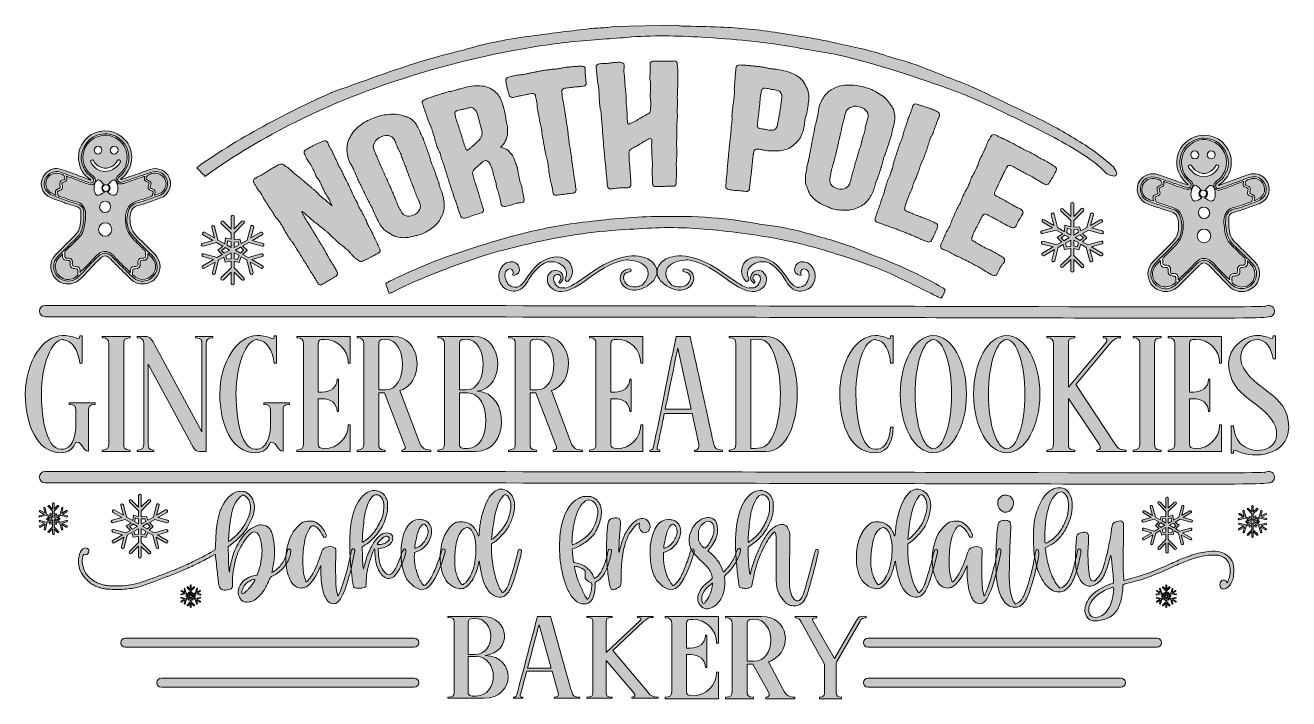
# Model space of a CAD drawing. Header units: inches. Extents: x 58 to 1022, y -797 to -283.
import ezdxf

# ---------------------------------------------------------------- set-up
doc = ezdxf.new("R2010")
doc.units = ezdxf.units.IN
doc.header["$MEASUREMENT"] = 0
doc.layers.add('Layer 1', color=7, linetype='Continuous')

# ---------------------------------------------------------------- blocks, each defined once
blk = doc.blocks.new('block 4')
at = {"layer": 'Layer 1', "true_color": 0x680b10}
h = blk.add_hatch(color=246, dxfattribs=at)
h.dxf.hatch_style = 2
edge = h.paths.add_edge_path()
edge.add_spline(control_points=[(294.09, -383.33), (294.28, -383.91), (294.59, -384.52), (295.16, -385.67), (295.73, -386.81), (295.96, -387.46), (296.23, -388), (296.47, -388.48), (296.7, -389.13), (297.27, -390.27), (297.84, -391.42), (298.29, -391.95), (298.56, -392.5), (298.87, -392.95), (299.25, -393.51), (299.82, -394.66), (300.39, -395.81), (300.62, -396.45), (300.81, -397.03), (301.08, -397.58), (301.28, -398.16), (301.85, -399.31), (302.42, -400.46), (302.8, -401.03), (303.07, -401.57), (303.41, -402.08), (303.68, -402.63), (304.25, -403.77), (304.85, -404.99), (305.05, -405.56), (305.25, -406.15), (305.52, -406.69), (305.74, -407.33), (306.31, -408.48), (306.88, -409.63), (307.08, -410.21), (307.35, -410.75), (307.62, -411.3), (307.85, -411.94), (308.42, -413.09), (308.99, -414.24), (309.36, -414.81), (309.6, -415.29), (309.94, -415.8), (310.24, -416.41), (310.81, -417.56), (311.38, -418.71), (311.61, -419.35), (311.85, -419.83), (312.05, -420.41), (312.28, -421.05), (312.85, -422.2), (313.42, -423.35), (313.86, -423.89), (314.2, -424.4), (314.51, -424.85), (314.87, -425.42), (315.44, -426.57), (315.82, -427.34), (316.2, -428.11), (316.58, -428.87), (316.95, -429.62), (317.31, -430.37), (317.68, -431.11), (318.25, -432.26), (318.48, -432.9), (318.68, -433.48), (318.88, -434.06), (319.08, -434.64), (319.68, -435.85), (320.25, -437), (320.58, -437.51), (320.92, -438.03), (321.26, -438.54), (321.62, -439.11), (322.19, -440.26), (322.75, -441.41), (323.05, -442.02), (323.23, -442.54), (323.6, -443.31), (323.98, -444.07), (324.36, -444.84), (324.92, -445.99), (325.22, -446.6), (325.42, -447.18), (325.79, -447.92), (326.16, -448.67), (326.53, -449.42), (327.09, -450.57), (327.39, -451.18), (327.59, -451.75), (327.96, -452.5), (328.33, -453.25), (328.69, -454), (329.2, -455.03), (328.75, -456.23), (327.71, -456.74), (326.68, -457.25), (326.19, -457.56), (325.68, -457.82), (325.26, -458.11), (324.74, -458.36), (323.71, -458.88), (322.68, -459.4), (322.23, -459.63), (321.75, -459.96), (321.09, -460.29), (320.43, -460.63), (319.76, -460.98), (318.74, -461.51), (318.2, -461.71), (317.68, -461.98), (317.24, -462.21), (316.69, -462.42), (315.67, -462.96), (314.59, -463.53), (313.03, -463.37), (312.19, -462.59), (311.33, -461.75), (310.75, -461.3), (310.24, -460.96), (309.72, -460.62), (309.14, -460.17), (308.27, -459.34), (307.4, -458.5), (306.91, -457.92), (306.56, -457.42), (306.27, -456.89), (305.85, -456.42), (304.91, -455.48), (304.03, -454.65), (303.44, -454.2), (302.99, -453.83), (302.53, -453.46), (301.94, -453.01), (301.06, -452.19), (300.18, -451.36), (299.58, -450.92), (299.06, -450.59), (298.5, -450.21), (297.94, -449.82), (297.05, -449), (296.1, -448.06), (295.53, -447.68), (295.2, -447.24), (294.71, -446.83), (294.18, -446.35), (293.28, -445.53), (292.39, -444.72), (291.82, -444.18), (291.49, -443.75), (291.12, -443.26), (290.62, -442.84), (289.65, -441.91), (288.75, -441.1), (288.21, -440.63), (287.68, -440.31), (287.21, -439.95), (286.74, -439.44), (285.69, -438.71), (284.79, -437.91), (284.25, -437.44), (283.74, -437.03), (283.2, -436.71), (282.66, -436.24), (281.74, -435.44), (280.83, -434.64), (280.22, -434.22), (279.74, -433.87), (279.16, -433.5), (278.55, -433.07), (277.63, -432.28), (276.71, -431.48), (276.12, -430.96), (275.61, -430.55), (275.27, -430.13), (274.72, -429.66), (273.79, -428.87), (272.9, -428.14), (272.42, -427.64), (271.94, -427.3), (271.42, -426.89), (270.97, -426.29), (269.9, -425.59), (268.86, -424.94), (268.65, -425.07), (269.24, -426.05), (269.93, -427.22), (270.2, -427.84), (270.51, -428.36), (270.83, -428.88), (271.13, -429.56), (271.79, -430.67), (272.48, -431.83), (272.89, -432.37), (273.2, -432.89), (273.51, -433.41), (273.96, -434.01), (274.62, -435.12), (275.3, -436.28), (275.65, -436.86), (276.03, -437.34), (276.47, -438.1), (276.92, -438.85), (277.37, -439.61), (277.83, -440.38), (278.29, -441.16), (278.74, -441.93), (279.12, -442.42), (279.47, -443), (280.15, -444.16), (280.6, -444.92), (281.05, -445.67), (281.49, -446.43), (281.94, -447.18), (282.39, -447.94), (282.83, -448.7), (283.49, -449.8), (283.93, -450.4), (284.24, -450.93), (284.55, -451.45), (284.96, -451.99), (285.64, -453.16), (286.3, -454.26), (286.61, -454.94), (286.85, -455.5), (287.16, -456.03), (287.44, -456.64), (288.12, -457.81), (288.81, -458.97), (289.09, -459.59), (289.4, -460.11), (289.71, -460.64), (289.98, -461.26), (290.67, -462.42), (291.36, -463.58), (291.76, -464.13), (292.14, -464.62), (292.51, -465.1), (292.95, -465.7), (293.6, -466.81), (294.28, -467.97), (294.56, -468.59), (294.87, -469.12), (295.18, -469.64), (295.49, -470.32), (296.14, -471.43), (296.72, -472.42), (296.26, -473.78), (295.2, -474.41), (293.95, -475.15), (293.3, -475.61), (292.62, -476.02), (292.05, -476.36), (291.34, -476.87), (290.1, -477.62), (288.8, -478.41), (288.02, -478.81), (287.46, -479.16), (286.78, -479.58), (286.12, -479.9), (284.83, -480.71), (283.78, -481.37), (282.22, -481.23), (281.61, -480.26), (280.92, -479.18), (280.65, -478.63), (280.33, -478.11), (280, -477.6), (279.7, -476.99), (279.01, -475.91), (278.32, -474.82), (277.96, -474.26), (277.61, -473.84), (277.15, -473.12), (276.69, -472.4), (276.23, -471.67), (275.54, -470.59), (275.18, -470.02), (274.95, -469.53), (274.63, -469.01), (274.33, -468.4), (273.64, -467.32), (273.18, -466.6), (272.72, -465.88), (272.26, -465.16), (271.81, -464.45), (271.36, -463.75), (270.92, -463.05), (270.23, -461.97), (269.93, -461.36), (269.6, -460.84), (269.37, -460.35), (269.08, -459.74), (268.39, -458.65), (267.7, -457.57), (267.27, -457.05), (266.94, -456.53), (266.62, -456.02), (266.22, -455.55), (265.53, -454.47), (264.84, -453.39), (264.54, -452.77), (264.22, -452.26), (263.96, -451.71), (263.63, -451.19), (262.94, -450.11), (262.21, -448.98), (261.82, -448.5), (261.42, -448.03), (260.9, -447.65), (260.53, -447.08), (259.84, -446), (259.39, -445.3), (258.94, -444.6), (258.49, -443.9), (258.03, -443.17), (257.57, -442.45), (257.11, -441.73), (256.42, -440.65), (256.19, -440), (255.9, -439.54), (255.64, -438.99), (255.41, -438.33), (254.72, -437.25), (254.27, -436.55), (253.82, -435.85), (253.37, -435.15), (253.04, -434.64), (252.75, -434.03), (252.05, -432.94), (251.36, -431.86), (250.86, -431.38), (250.46, -430.91), (249.96, -430.59), (249.53, -430.07), (248.83, -428.99), (248.37, -428.27), (247.91, -427.55), (247.45, -426.83), (246.99, -426.13), (246.54, -425.43), (246.09, -424.73), (245.63, -424.01), (245.17, -423.29), (244.7, -422.57), (244.25, -421.87), (243.8, -421.17), (243.35, -420.47), (242.89, -419.75), (242.43, -419.03), (241.96, -418.31), (241.5, -417.59), (241.04, -416.87), (240.57, -416.15), (239.88, -415.07), (239.69, -414.47), (239.36, -413.96), (239.1, -413.4), (238.81, -412.79), (238.12, -411.71), (237.42, -410.63), (236.98, -410.11), (236.62, -409.7), (236.29, -409.19), (235.78, -408.72), (235.08, -407.64), (234.39, -406.56), (234.02, -405.99), (233.76, -405.44), (233.31, -404.74), (232.86, -404.04), (232.41, -403.34), (231.78, -402.37), (232.34, -400.66), (233.59, -399.88), (235.07, -398.95), (235.85, -398.55), (236.55, -398.2), (237.25, -397.84), (238.13, -397.45), (239.54, -396.59), (241.03, -395.69), (241.74, -395.18), (242.41, -394.78), (243.08, -394.38), (243.86, -393.83), (245.28, -392.98), (246.25, -392.41), (247.22, -391.83), (248.19, -391.26), (249.16, -390.69), (250.14, -390.13), (251.11, -389.56), (252.39, -388.82), (254.3, -388.66), (255.25, -389.44), (256.2, -390.22), (256.88, -390.69), (257.37, -391.03), (257.9, -391.43), (258.54, -391.84), (259.48, -392.63), (260.5, -393.53), (261.06, -393.99), (261.44, -394.47), (261.93, -394.82), (262.41, -395.32), (263.42, -396.22), (264.36, -397.01), (265.02, -397.49), (265.51, -397.84), (266.08, -398.14), (266.74, -398.62), (267.67, -399.42), (268.67, -400.33), (269.26, -400.7), (269.63, -401.18), (270.15, -401.59), (270.67, -402), (271.67, -402.92), (272.66, -403.83), (273.21, -404.3), (273.69, -404.65), (274.2, -405.06), (274.75, -405.53), (275.67, -406.34), (276.66, -407.26), (277.17, -407.67), (277.68, -408.08), (278.23, -408.4), (278.81, -408.93), (279.73, -409.74), (280.71, -410.67), (281.25, -411.14), (281.61, -411.64), (281.95, -412.07), (282.48, -412.7), (283.39, -413.52), (284.3, -414.33), (284.94, -414.83), (285.48, -415.15), (286.06, -415.53), (286.66, -415.97), (287.57, -416.79), (288.53, -417.73), (289.03, -418.15), (289.6, -418.53), (290.07, -418.9), (290.64, -419.44), (291.53, -420.26), (291.9, -420.6), (292.1, -420.8), (292.13, -420.86), (292, -420.63), (291.87, -420.39), (291.74, -420.15), (291.14, -419.02), (290.92, -418.45), (290.7, -417.87), (290.51, -417.36), (290.37, -416.75), (289.76, -415.62), (289.15, -414.49), (288.79, -413.99), (288.43, -413.5), (288.1, -413.06), (287.75, -412.56), (287.14, -411.43), (286.53, -410.3), (286.24, -409.77), (286.02, -409.19), (285.77, -408.72), (285.55, -408.14), (284.94, -407.02), (284.33, -405.89), (284.11, -405.31), (283.9, -404.74), (283.64, -404.26), (283.5, -403.65), (282.89, -402.52), (282.28, -401.39), (281.84, -400.94), (281.48, -400.44), (281.15, -400), (280.72, -399.55), (280.11, -398.42), (279.5, -397.29), (279.35, -396.68), (279.14, -396.1), (278.96, -395.59), (278.74, -395.01), (278.13, -393.88), (277.52, -392.76), (277.31, -392.18), (277.02, -391.65), (276.63, -390.93), (276.25, -390.22), (275.86, -389.51), (275.25, -388.38), (274.81, -387.92), (274.45, -387.43), (274.11, -386.99), (273.61, -386.42), (273.06, -385.41), (272.45, -384.28), (272.24, -383.71), (272.02, -383.13), (271.76, -382.66), (271.49, -381.97), (270.94, -380.96), (270.39, -379.95), (271.04, -378.61), (272.26, -377.97), (273.86, -377.12), (274.6, -376.67), (275.41, -376.17), (276.07, -375.76), (276.95, -375.22), (278.49, -374.44), (280.1, -373.62), (281.01, -373.31), (281.73, -373.02), (282.61, -372.66), (283.44, -372.39), (285.06, -371.59), (286.29, -370.98), (287.94, -371), (288.45, -372.03), (289.02, -373.18), (289.3, -373.72), (289.49, -374.3), (289.87, -375.07), (290.25, -375.83), (290.64, -376.6), (291.21, -377.75), (291.59, -378.31), (291.83, -378.8), (292.18, -379.31), (292.48, -379.91), (293.05, -381.06), (293.62, -382.21), (293.85, -382.85), (294.09, -383.33)], knot_values=[0, 0, 0, 0, 1, 1, 1, 2, 2, 2, 3, 3, 3, 4, 4, 4, 5, 5, 5, 6, 6, 6, 7, 7, 7, 8, 8, 8, 9, 9, 9, 10, 10, 10, 11, 11, 11, 12, 12, 12, 13, 13, 13, 14, 14, 14, 15, 15, 15, 16, 16, 16, 17, 17, 17, 18, 18, 18, 19, 19, 19, 20, 20, 20, 21, 21, 21, 22, 22, 22, 23, 23, 23, 24, 24, 24, 25, 25, 25, 26, 26, 26, 27, 27, 27, 28, 28, 28, 29, 29, 29, 30, 30, 30, 31, 31, 31, 32, 32, 32, 33, 33, 33, 34, 34, 34, 35, 35, 35, 36, 36, 36, 37, 37, 37, 38, 38, 38, 39, 39, 39, 40, 40, 40, 41, 41, 41, 42, 42, 42, 43, 43, 43, 44, 44, 44, 45, 45, 45, 46, 46, 46, 47, 47, 47, 48, 48, 48, 49, 49, 49, 50, 50, 50, 51, 51, 51, 52, 52, 52, 53, 53, 53, 54, 54, 54, 55, 55, 55, 56, 56, 56, 57, 57, 57, 58, 58, 58, 59, 59, 59, 60, 60, 60, 61, 61, 61, 62, 62, 62, 63, 63, 63, 64, 64, 64, 65, 65, 65, 66, 66, 66, 67, 67, 67, 68, 68, 68, 69, 69, 69, 70, 70, 70, 71, 71, 71, 72, 72, 72, 73, 73, 73, 74, 74, 74, 75, 75, 75, 76, 76, 76, 77, 77, 77, 78, 78, 78, 79, 79, 79, 80, 80, 80, 81, 81, 81, 82, 82, 82, 83, 83, 83, 84, 84, 84, 85, 85, 85, 86, 86, 86, 87, 87, 87, 88, 88, 88, 89, 89, 89, 90, 90, 90, 91, 91, 91, 92, 92, 92, 93, 93, 93, 94, 94, 94, 95, 95, 95, 96, 96, 96, 97, 97, 97, 98, 98, 98, 99, 99, 99, 100, 100, 100, 101, 101, 101, 102, 102, 102, 103, 103, 103, 104, 104, 104, 105, 105, 105, 106, 106, 106, 107, 107, 107, 108, 108, 108, 109, 109, 109, 110, 110, 110, 111, 111, 111, 112, 112, 112, 113, 113, 113, 114, 114, 114, 115, 115, 115, 116, 116, 116, 117, 117, 117, 118, 118, 118, 119, 119, 119, 120, 120, 120, 121, 121, 121, 122, 122, 122, 123, 123, 123, 124, 124, 124, 125, 125, 125, 126, 126, 126, 127, 127, 127, 128, 128, 128, 129, 129, 129, 130, 130, 130, 131, 131, 131, 132, 132, 132, 133, 133, 133, 134, 134, 134, 135, 135, 135, 136, 136, 136, 137, 137, 137, 138, 138, 138, 139, 139, 139, 140, 140, 140, 141, 141, 141, 142, 142, 142, 143, 143, 143, 144, 144, 144, 145, 145, 145, 146, 146, 146, 147, 147, 147, 148, 148, 148, 149, 149, 149, 150, 150, 150, 151, 151, 151, 152, 152, 152, 153, 153, 153, 154, 154, 154, 155, 155, 155, 156, 156, 156, 157, 157, 157, 158, 158, 158, 159, 159, 159, 160, 160, 160, 161, 161, 161, 162, 162, 162, 163, 163, 163, 164, 164, 164, 165, 165, 165, 166, 166, 166, 167, 167, 167, 168, 168, 168, 169, 169, 169, 170, 170, 170, 171, 171, 171, 172, 172, 172, 173, 173, 173, 174, 174, 174, 175, 175, 175, 176, 176, 176, 177, 177, 177, 178, 178, 178, 179, 179, 179, 180, 180, 180, 181, 181, 181, 181], degree=3, periodic=1)
at = {"layer": 'Layer 1', "lineweight": 0}
blk.add_open_spline([(294.09, -383.33), (294.28, -383.91), (294.59, -384.52), (295.16, -385.67), (295.73, -386.81), (295.96, -387.46), (296.23, -388), (296.47, -388.48), (296.7, -389.13), (297.27, -390.27), (297.84, -391.42), (298.29, -391.95), (298.56, -392.5), (298.87, -392.95), (299.25, -393.51), (299.82, -394.66), (300.39, -395.81), (300.62, -396.45), (300.81, -397.03), (301.08, -397.58), (301.28, -398.16), (301.85, -399.31), (302.42, -400.46), (302.8, -401.03), (303.07, -401.57), (303.41, -402.08), (303.68, -402.63), (304.25, -403.77), (304.85, -404.99), (305.05, -405.56), (305.25, -406.15), (305.52, -406.69), (305.74, -407.33), (306.31, -408.48), (306.88, -409.63), (307.08, -410.21), (307.35, -410.75), (307.62, -411.3), (307.85, -411.94), (308.42, -413.09), (308.99, -414.24), (309.36, -414.81), (309.6, -415.29), (309.94, -415.8), (310.24, -416.41), (310.81, -417.56), (311.38, -418.71), (311.61, -419.35), (311.85, -419.83), (312.05, -420.41), (312.28, -421.05), (312.85, -422.2), (313.42, -423.35), (313.86, -423.89), (314.2, -424.4), (314.51, -424.85), (314.87, -425.42), (315.44, -426.57), (315.82, -427.34), (316.2, -428.11), (316.58, -428.87), (316.95, -429.62), (317.31, -430.37), (317.68, -431.11), (318.25, -432.26), (318.48, -432.9), (318.68, -433.48), (318.88, -434.06), (319.08, -434.64), (319.68, -435.85), (320.25, -437), (320.58, -437.51), (320.92, -438.03), (321.26, -438.54), (321.62, -439.11), (322.19, -440.26), (322.75, -441.41), (323.05, -442.02), (323.23, -442.54), (323.6, -443.31), (323.98, -444.07), (324.36, -444.84), (324.92, -445.99), (325.22, -446.6), (325.42, -447.18), (325.79, -447.92), (326.16, -448.67), (326.53, -449.42), (327.09, -450.57), (327.39, -451.18), (327.59, -451.75), (327.96, -452.5), (328.33, -453.25), (328.69, -454), (329.2, -455.03), (328.75, -456.23), (327.71, -456.74), (326.68, -457.25), (326.19, -457.56), (325.68, -457.82), (325.26, -458.11), (324.74, -458.36), (323.71, -458.88), (322.68, -459.4), (322.23, -459.63), (321.75, -459.96), (321.09, -460.29), (320.43, -460.63), (319.76, -460.98), (318.74, -461.51), (318.2, -461.71), (317.68, -461.98), (317.24, -462.21), (316.69, -462.42), (315.67, -462.96), (314.59, -463.53), (313.03, -463.37), (312.19, -462.59), (311.33, -461.75), (310.75, -461.3), (310.24, -460.96), (309.72, -460.62), (309.14, -460.17), (308.27, -459.34), (307.4, -458.5), (306.91, -457.92), (306.56, -457.42), (306.27, -456.89), (305.85, -456.42), (304.91, -455.48), (304.03, -454.65), (303.44, -454.2), (302.99, -453.83), (302.53, -453.46), (301.94, -453.01), (301.06, -452.19), (300.18, -451.36), (299.58, -450.92), (299.06, -450.59), (298.5, -450.21), (297.94, -449.82), (297.05, -449), (296.1, -448.06), (295.53, -447.68), (295.2, -447.24), (294.71, -446.83), (294.18, -446.35), (293.28, -445.53), (292.39, -444.72), (291.82, -444.18), (291.49, -443.75), (291.12, -443.26), (290.62, -442.84), (289.65, -441.91), (288.75, -441.1), (288.21, -440.63), (287.68, -440.31), (287.21, -439.95), (286.74, -439.44), (285.69, -438.71), (284.79, -437.91), (284.25, -437.44), (283.74, -437.03), (283.2, -436.71), (282.66, -436.24), (281.74, -435.44), (280.83, -434.64), (280.22, -434.22), (279.74, -433.87), (279.16, -433.5), (278.55, -433.07), (277.63, -432.28), (276.71, -431.48), (276.12, -430.96), (275.61, -430.55), (275.27, -430.13), (274.72, -429.66), (273.79, -428.87), (272.9, -428.14), (272.42, -427.64), (271.94, -427.3), (271.42, -426.89), (270.97, -426.29), (269.9, -425.59), (268.86, -424.94), (268.65, -425.07), (269.24, -426.05), (269.93, -427.22), (270.2, -427.84), (270.51, -428.36), (270.83, -428.88), (271.13, -429.56), (271.79, -430.67), (272.48, -431.83), (272.89, -432.37), (273.2, -432.89), (273.51, -433.41), (273.96, -434.01), (274.62, -435.12), (275.3, -436.28), (275.65, -436.86), (276.03, -437.34), (276.47, -438.1), (276.92, -438.85), (277.37, -439.61), (277.83, -440.38), (278.29, -441.16), (278.74, -441.93), (279.12, -442.42), (279.47, -443), (280.15, -444.16), (280.6, -444.92), (281.05, -445.67), (281.49, -446.43), (281.94, -447.18), (282.39, -447.94), (282.83, -448.7), (283.49, -449.8), (283.93, -450.4), (284.24, -450.93), (284.55, -451.45), (284.96, -451.99), (285.64, -453.16), (286.3, -454.26), (286.61, -454.94), (286.85, -455.5), (287.16, -456.03), (287.44, -456.64), (288.12, -457.81), (288.81, -458.97), (289.09, -459.59), (289.4, -460.11), (289.71, -460.64), (289.98, -461.26), (290.67, -462.42), (291.36, -463.58), (291.76, -464.13), (292.14, -464.62), (292.51, -465.1), (292.95, -465.7), (293.6, -466.81), (294.28, -467.97), (294.56, -468.59), (294.87, -469.12), (295.18, -469.64), (295.49, -470.32), (296.14, -471.43), (296.72, -472.42), (296.26, -473.78), (295.2, -474.41), (293.95, -475.15), (293.3, -475.61), (292.62, -476.02), (292.05, -476.36), (291.34, -476.87), (290.1, -477.62), (288.8, -478.41), (288.02, -478.81), (287.46, -479.16), (286.78, -479.58), (286.12, -479.9), (284.83, -480.71), (283.78, -481.37), (282.22, -481.23), (281.61, -480.26), (280.92, -479.18), (280.65, -478.63), (280.33, -478.11), (280, -477.6), (279.7, -476.99), (279.01, -475.91), (278.32, -474.82), (277.96, -474.26), (277.61, -473.84), (277.15, -473.12), (276.69, -472.4), (276.23, -471.67), (275.54, -470.59), (275.18, -470.02), (274.95, -469.53), (274.63, -469.01), (274.33, -468.4), (273.64, -467.32), (273.18, -466.6), (272.72, -465.88), (272.26, -465.16), (271.81, -464.45), (271.36, -463.75), (270.92, -463.05), (270.23, -461.97), (269.93, -461.36), (269.6, -460.84), (269.37, -460.35), (269.08, -459.74), (268.39, -458.65), (267.7, -457.57), (267.27, -457.05), (266.94, -456.53), (266.62, -456.02), (266.22, -455.55), (265.53, -454.47), (264.84, -453.39), (264.54, -452.77), (264.22, -452.26), (263.96, -451.71), (263.63, -451.19), (262.94, -450.11), (262.21, -448.98), (261.82, -448.5), (261.42, -448.03), (260.9, -447.65), (260.53, -447.08), (259.84, -446), (259.39, -445.3), (258.94, -444.6), (258.49, -443.9), (258.03, -443.17), (257.57, -442.45), (257.11, -441.73), (256.42, -440.65), (256.19, -440), (255.9, -439.54), (255.64, -438.99), (255.41, -438.33), (254.72, -437.25), (254.27, -436.55), (253.82, -435.85), (253.37, -435.15), (253.04, -434.64), (252.75, -434.03), (252.05, -432.94), (251.36, -431.86), (250.86, -431.38), (250.46, -430.91), (249.96, -430.59), (249.53, -430.07), (248.83, -428.99), (248.37, -428.27), (247.91, -427.55), (247.45, -426.83), (246.99, -426.13), (246.54, -425.43), (246.09, -424.73), (245.63, -424.01), (245.17, -423.29), (244.7, -422.57), (244.25, -421.87), (243.8, -421.17), (243.35, -420.47), (242.89, -419.75), (242.43, -419.03), (241.96, -418.31), (241.5, -417.59), (241.04, -416.87), (240.57, -416.15), (239.88, -415.07), (239.69, -414.47), (239.36, -413.96), (239.1, -413.4), (238.81, -412.79), (238.12, -411.71), (237.42, -410.63), (236.98, -410.11), (236.62, -409.7), (236.29, -409.19), (235.78, -408.72), (235.08, -407.64), (234.39, -406.56), (234.02, -405.99), (233.76, -405.44), (233.31, -404.74), (232.86, -404.04), (232.41, -403.34), (231.78, -402.37), (232.34, -400.66), (233.59, -399.88), (235.07, -398.95), (235.85, -398.55), (236.55, -398.2), (237.25, -397.84), (238.13, -397.45), (239.54, -396.59), (241.03, -395.69), (241.74, -395.18), (242.41, -394.78), (243.08, -394.38), (243.86, -393.83), (245.28, -392.98), (246.25, -392.41), (247.22, -391.83), (248.19, -391.26), (249.16, -390.69), (250.14, -390.13), (251.11, -389.56), (252.39, -388.82), (254.3, -388.66), (255.25, -389.44), (256.2, -390.22), (256.88, -390.69), (257.37, -391.03), (257.9, -391.43), (258.54, -391.84), (259.48, -392.63), (260.5, -393.53), (261.06, -393.99), (261.44, -394.47), (261.93, -394.82), (262.41, -395.32), (263.42, -396.22), (264.36, -397.01), (265.02, -397.49), (265.51, -397.84), (266.08, -398.14), (266.74, -398.62), (267.67, -399.42), (268.67, -400.33), (269.26, -400.7), (269.63, -401.18), (270.15, -401.59), (270.67, -402), (271.67, -402.92), (272.66, -403.83), (273.21, -404.3), (273.69, -404.65), (274.2, -405.06), (274.75, -405.53), (275.67, -406.34), (276.66, -407.26), (277.17, -407.67), (277.68, -408.08), (278.23, -408.4), (278.81, -408.93), (279.73, -409.74), (280.71, -410.67), (281.25, -411.14), (281.61, -411.64), (281.95, -412.07), (282.48, -412.7), (283.39, -413.52), (284.3, -414.33), (284.94, -414.83), (285.48, -415.15), (286.06, -415.53), (286.66, -415.97), (287.57, -416.79), (288.53, -417.73), (289.03, -418.15), (289.6, -418.53), (290.07, -418.9), (290.64, -419.44), (291.53, -420.26), (291.9, -420.6), (292.1, -420.8), (292.13, -420.86), (292, -420.63), (291.87, -420.39), (291.74, -420.15), (291.14, -419.02), (290.92, -418.45), (290.7, -417.87), (290.51, -417.36), (290.37, -416.75), (289.76, -415.62), (289.15, -414.49), (288.79, -413.99), (288.43, -413.5), (288.1, -413.06), (287.75, -412.56), (287.14, -411.43), (286.53, -410.3), (286.24, -409.77), (286.02, -409.19), (285.77, -408.72), (285.55, -408.14), (284.94, -407.02), (284.33, -405.89), (284.11, -405.31), (283.9, -404.74), (283.64, -404.26), (283.5, -403.65), (282.89, -402.52), (282.28, -401.39), (281.84, -400.94), (281.48, -400.44), (281.15, -400), (280.72, -399.55), (280.11, -398.42), (279.5, -397.29), (279.35, -396.68), (279.14, -396.1), (278.96, -395.59), (278.74, -395.01), (278.13, -393.88), (277.52, -392.76), (277.31, -392.18), (277.02, -391.65), (276.63, -390.93), (276.25, -390.22), (275.86, -389.51), (275.25, -388.38), (274.81, -387.92), (274.45, -387.43), (274.11, -386.99), (273.61, -386.42), (273.06, -385.41), (272.45, -384.28), (272.24, -383.71), (272.02, -383.13), (271.76, -382.66), (271.49, -381.97), (270.94, -380.96), (270.39, -379.95), (271.04, -378.61), (272.26, -377.97), (273.86, -377.12), (274.6, -376.67), (275.41, -376.17), (276.07, -375.76), (276.95, -375.22), (278.49, -374.44), (280.1, -373.62), (281.01, -373.31), (281.73, -373.02), (282.61, -372.66), (283.44, -372.39), (285.06, -371.59), (286.29, -370.98), (287.94, -371), (288.45, -372.03), (289.02, -373.18), (289.3, -373.72), (289.49, -374.3), (289.87, -375.07), (290.25, -375.83), (290.64, -376.6), (291.21, -377.75), (291.59, -378.31), (291.83, -378.8), (292.18, -379.31), (292.48, -379.91), (293.05, -381.06), (293.62, -382.21), (293.85, -382.85), (294.09, -383.33)], degree=3, knots=[0, 0, 0, 0, 1, 1, 1, 2, 2, 2, 3, 3, 3, 4, 4, 4, 5, 5, 5, 6, 6, 6, 7, 7, 7, 8, 8, 8, 9, 9, 9, 10, 10, 10, 11, 11, 11, 12, 12, 12, 13, 13, 13, 14, 14, 14, 15, 15, 15, 16, 16, 16, 17, 17, 17, 18, 18, 18, 19, 19, 19, 20, 20, 20, 21, 21, 21, 22, 22, 22, 23, 23, 23, 24, 24, 24, 25, 25, 25, 26, 26, 26, 27, 27, 27, 28, 28, 28, 29, 29, 29, 30, 30, 30, 31, 31, 31, 32, 32, 32, 33, 33, 33, 34, 34, 34, 35, 35, 35, 36, 36, 36, 37, 37, 37, 38, 38, 38, 39, 39, 39, 40, 40, 40, 41, 41, 41, 42, 42, 42, 43, 43, 43, 44, 44, 44, 45, 45, 45, 46, 46, 46, 47, 47, 47, 48, 48, 48, 49, 49, 49, 50, 50, 50, 51, 51, 51, 52, 52, 52, 53, 53, 53, 54, 54, 54, 55, 55, 55, 56, 56, 56, 57, 57, 57, 58, 58, 58, 59, 59, 59, 60, 60, 60, 61, 61, 61, 62, 62, 62, 63, 63, 63, 64, 64, 64, 65, 65, 65, 66, 66, 66, 67, 67, 67, 68, 68, 68, 69, 69, 69, 70, 70, 70, 71, 71, 71, 72, 72, 72, 73, 73, 73, 74, 74, 74, 75, 75, 75, 76, 76, 76, 77, 77, 77, 78, 78, 78, 79, 79, 79, 80, 80, 80, 81, 81, 81, 82, 82, 82, 83, 83, 83, 84, 84, 84, 85, 85, 85, 86, 86, 86, 87, 87, 87, 88, 88, 88, 89, 89, 89, 90, 90, 90, 91, 91, 91, 92, 92, 92, 93, 93, 93, 94, 94, 94, 95, 95, 95, 96, 96, 96, 97, 97, 97, 98, 98, 98, 99, 99, 99, 100, 100, 100, 101, 101, 101, 102, 102, 102, 103, 103, 103, 104, 104, 104, 105, 105, 105, 106, 106, 106, 107, 107, 107, 108, 108, 108, 109, 109, 109, 110, 110, 110, 111, 111, 111, 112, 112, 112, 113, 113, 113, 114, 114, 114, 115, 115, 115, 116, 116, 116, 117, 117, 117, 118, 118, 118, 119, 119, 119, 120, 120, 120, 121, 121, 121, 122, 122, 122, 123, 123, 123, 124, 124, 124, 125, 125, 125, 126, 126, 126, 127, 127, 127, 128, 128, 128, 129, 129, 129, 130, 130, 130, 131, 131, 131, 132, 132, 132, 133, 133, 133, 134, 134, 134, 135, 135, 135, 136, 136, 136, 137, 137, 137, 138, 138, 138, 139, 139, 139, 140, 140, 140, 141, 141, 141, 142, 142, 142, 143, 143, 143, 144, 144, 144, 145, 145, 145, 146, 146, 146, 147, 147, 147, 148, 148, 148, 149, 149, 149, 150, 150, 150, 151, 151, 151, 152, 152, 152, 153, 153, 153, 154, 154, 154, 155, 155, 155, 156, 156, 156, 157, 157, 157, 158, 158, 158, 159, 159, 159, 160, 160, 160, 161, 161, 161, 162, 162, 162, 163, 163, 163, 164, 164, 164, 165, 165, 165, 166, 166, 166, 167, 167, 167, 168, 168, 168, 169, 169, 169, 170, 170, 170, 171, 171, 171, 172, 172, 172, 173, 173, 173, 174, 174, 174, 175, 175, 175, 176, 176, 176, 177, 177, 177, 178, 178, 178, 179, 179, 179, 180, 180, 180, 181, 181, 181, 181], dxfattribs=at)
blk = doc.blocks.new('block 5')
at = {"layer": 'Layer 1', "true_color": 0x680b10}
h = blk.add_hatch(color=246, dxfattribs=at)
h.dxf.hatch_style = 2
edge = h.paths.add_edge_path()
edge.add_spline(control_points=[(360.18, -442.52), (359.05, -442.97), (357.94, -443.29), (356.82, -443.39), (356.33, -443.51), (355.75, -443.61), (355.26, -443.74), (354.9, -443.82), (354.57, -443.96), (354.21, -444.03), (352.91, -444.44), (351.55, -444.73), (350.29, -444.9), (348.58, -445.12), (346.89, -445.2), (345.27, -445.1), (343.52, -444.91), (341.88, -444.61), (340.31, -444.14), (339.08, -443.73), (337.99, -443.11), (336.92, -442.34), (336.57, -442.13), (336.33, -441.94), (335.99, -441.73), (335.7, -441.63), (335.45, -441.45), (335.24, -441.33), (334.05, -440.68), (332.89, -439.95), (331.91, -439.07), (330.81, -437.95), (329.81, -436.7), (328.89, -435.27), (328.12, -433.99), (327.38, -432.61), (326.66, -431.09), (326.11, -429.93), (325.81, -429.47), (325.55, -428.92), (325.21, -428.21), (324.88, -427.5), (324.54, -426.79), (323.99, -425.63), (323.8, -425.04), (323.57, -424.56), (323.31, -424.01), (323.14, -423.49), (322.6, -422.33), (322.1, -421.29), (321.74, -420.71), (321.51, -420.22), (321.25, -419.67), (320.89, -419.1), (320.4, -418.06), (319.85, -416.9), (319.62, -416.41), (319.29, -415.9), (318.95, -415.19), (318.61, -414.47), (318.27, -413.76), (317.92, -413.03), (317.57, -412.3), (317.23, -411.57), (316.89, -411.05), (316.66, -410.56), (316.11, -409.4), (315.77, -408.69), (315.43, -407.98), (315.09, -407.27), (314.74, -406.54), (314.4, -405.81), (314.05, -405.08), (313.5, -403.92), (313.19, -403.46), (312.93, -402.91), (312.7, -402.43), (312.33, -401.85), (311.84, -400.82), (311.28, -399.66), (311.1, -399.07), (310.94, -398.55), (310.67, -398), (310.51, -397.48), (309.96, -396.32), (309.47, -395.29), (309.25, -394.64), (308.99, -394.1), (308.75, -393.61), (308.54, -392.96), (308.04, -391.93), (307.49, -390.77), (307.15, -390.26), (306.84, -389.8), (306.54, -389.35), (306.2, -388.84), (305.65, -387.68), (304.92, -386.16), (304.4, -384.69), (304.13, -383.17), (303.7, -381.5), (303.49, -379.89), (303.49, -378.33), (303.43, -376.64), (303.58, -375), (303.85, -373.39), (304.27, -371.71), (304.99, -370.05), (305.85, -368.47), (305.82, -368.41), (305.82, -368.41), (305.9, -368.38), (306.65, -366.77), (307.66, -365.29), (308.77, -363.83), (310, -362.4), (311.44, -361.03), (313.06, -359.82), (314.59, -358.64), (316.24, -357.5), (318.02, -356.46), (319.78, -355.57), (321.58, -354.76), (323.55, -353.95), (325.46, -353.17), (327.33, -352.57), (329.23, -352.03), (331.08, -351.59), (332.9, -351.32), (334.66, -351.14), (334.77, -351.17), (334.93, -351.11), (335.11, -351.12), (337.11, -350.85), (339.11, -350.82), (340.96, -350.92), (342.86, -351.15), (344.63, -351.5), (346.3, -352.12), (346.71, -352.26), (347.12, -352.39), (347.61, -352.5), (348.9, -352.83), (350.15, -353.31), (351.37, -353.95), (352.78, -354.88), (354.07, -356), (355.23, -357.24), (355.98, -358.12), (356.61, -359.12), (357.17, -360.21), (357.39, -360.56), (357.6, -360.92), (357.82, -361.27), (358.55, -362.59), (359.15, -364.03), (359.72, -365.62), (360.15, -366.82), (360.48, -367.28), (360.76, -367.83), (361.02, -368.31), (361.38, -368.83), (361.81, -370.04), (362.07, -370.78), (362.34, -371.52), (362.6, -372.26), (362.87, -373.03), (363.14, -373.79), (363.41, -374.56), (363.68, -375.3), (363.94, -376.04), (364.2, -376.78), (364.47, -377.55), (364.75, -378.31), (365.02, -379.08), (365.29, -379.84), (365.56, -380.6), (365.83, -381.37), (366.1, -382.13), (366.37, -382.9), (366.64, -383.66), (367.02, -384.74), (367.17, -385.41), (367.28, -385.94), (367.41, -386.54), (367.52, -387.07), (367.94, -388.28), (368.33, -389.37), (368.63, -389.98), (368.9, -390.52), (369.16, -391.01), (369.45, -391.62), (369.84, -392.7), (370.11, -393.47), (370.38, -394.23), (370.65, -394.99), (370.83, -395.5), (370.96, -396.1), (371.38, -397.31), (371.77, -398.4), (372.06, -399.01), (372.24, -399.52), (372.51, -400.28), (372.78, -401.05), (373.05, -401.81), (373.43, -402.89), (373.58, -403.56), (373.71, -404.15), (373.82, -404.69), (373.9, -405.37), (374.29, -406.46), (374.71, -407.67), (374.99, -408.22), (375.17, -408.73), (375.35, -409.24), (375.62, -409.78), (376.04, -410.99), (376.6, -412.59), (376.98, -414.1), (377.26, -415.58), (377.61, -417.24), (377.71, -418.85), (377.7, -420.36), (377.74, -421.99), (377.55, -423.64), (377.18, -425.2), (376.79, -426.7), (376.2, -428.06), (375.39, -429.43), (375.35, -429.52), (375.24, -429.63), (375.19, -429.72), (375.15, -429.81), (375.1, -429.9), (375.06, -429.98), (374.43, -431.43), (373.61, -432.74), (372.62, -433.98), (371.53, -435.17), (370.29, -436.36), (368.86, -437.42), (367.62, -438.4), (366.24, -439.37), (364.65, -440.22), (363.24, -441.13), (361.77, -441.87), (360.18, -442.52)], knot_values=[0, 0, 0, 0, 1, 1, 1, 2, 2, 2, 3, 3, 3, 4, 4, 4, 5, 5, 5, 6, 6, 6, 7, 7, 7, 8, 8, 8, 9, 9, 9, 10, 10, 10, 11, 11, 11, 12, 12, 12, 13, 13, 13, 14, 14, 14, 15, 15, 15, 16, 16, 16, 17, 17, 17, 18, 18, 18, 19, 19, 19, 20, 20, 20, 21, 21, 21, 22, 22, 22, 23, 23, 23, 24, 24, 24, 25, 25, 25, 26, 26, 26, 27, 27, 27, 28, 28, 28, 29, 29, 29, 30, 30, 30, 31, 31, 31, 32, 32, 32, 33, 33, 33, 34, 34, 34, 35, 35, 35, 36, 36, 36, 37, 37, 37, 38, 38, 38, 39, 39, 39, 40, 40, 40, 41, 41, 41, 42, 42, 42, 43, 43, 43, 44, 44, 44, 45, 45, 45, 46, 46, 46, 47, 47, 47, 48, 48, 48, 49, 49, 49, 50, 50, 50, 51, 51, 51, 52, 52, 52, 53, 53, 53, 54, 54, 54, 55, 55, 55, 56, 56, 56, 57, 57, 57, 58, 58, 58, 59, 59, 59, 60, 60, 60, 61, 61, 61, 62, 62, 62, 63, 63, 63, 64, 64, 64, 65, 65, 65, 66, 66, 66, 67, 67, 67, 68, 68, 68, 69, 69, 69, 70, 70, 70, 71, 71, 71, 72, 72, 72, 73, 73, 73, 74, 74, 74, 75, 75, 75, 76, 76, 76, 77, 77, 77, 78, 78, 78, 79, 79, 79, 80, 80, 80, 81, 81, 81, 82, 82, 82, 82], degree=3, periodic=1)
edge = h.paths.add_edge_path()
edge.add_spline(control_points=[(354.19, -427.89), (356.44, -426.97), (357.97, -425.64), (358.74, -423.96), (359.67, -422.29), (359.72, -420.39), (358.88, -418.25), (358.41, -417.05), (358.12, -416.52), (357.83, -415.98), (357.6, -415.41), (357.31, -414.87), (356.84, -413.68), (356.53, -412.9), (356.23, -412.13), (355.92, -411.35), (355.8, -410.82), (355.55, -410.2), (355.08, -409), (354.77, -408.23), (354.47, -407.45), (354.16, -406.68), (353.89, -406.2), (353.64, -405.57), (353.17, -404.38), (352.7, -403.19), (352.55, -402.59), (352.32, -402.03), (352.13, -401.53), (351.95, -400.87), (351.48, -399.68), (351.17, -398.9), (350.87, -398.13), (350.56, -397.35), (350.25, -396.58), (349.95, -395.8), (349.64, -395.03), (349.22, -393.96), (349.02, -393.24), (348.87, -392.65), (348.67, -392.14), (348.5, -391.49), (348.02, -390.29), (347.6, -389.23), (347.25, -388.56), (347.05, -388.06), (346.83, -387.5), (346.48, -386.84), (346.06, -385.77), (345.59, -384.58), (345.41, -383.92), (345.21, -383.42), (345.07, -382.82), (344.87, -382.1), (344.44, -381.03), (343.97, -379.84), (343.57, -379.27), (343.3, -378.8), (343, -378.26), (342.57, -377.63), (342.15, -376.56), (341.84, -375.79), (341.53, -375.02), (341.22, -374.24), (341, -373.68), (340.83, -373.02), (340.35, -371.83), (339.53, -369.76), (338.37, -368.18), (336.42, -367.56), (334.45, -366.89), (332.11, -367.09), (329.48, -368.16), (326.79, -369.26), (325.39, -370.87), (324.44, -372.66), (323.49, -374.45), (323.26, -376.39), (324.14, -378.44), (324.48, -379.2), (324.81, -379.96), (325.14, -380.73), (325.46, -381.25), (325.75, -381.94), (326.21, -382.99), (326.72, -384.17), (326.91, -384.82), (327.13, -385.31), (327.3, -385.9), (327.54, -386.46), (328.05, -387.64), (328.56, -388.81), (328.83, -389.43), (329.12, -389.9), (329.36, -390.46), (329.67, -390.98), (330.18, -392.16), (330.51, -392.92), (330.85, -393.69), (331.18, -394.45), (331.49, -394.98), (331.73, -395.54), (332.24, -396.72), (332.57, -397.48), (332.9, -398.25), (333.23, -399.01), (333.47, -399.57), (333.79, -400.1), (334.3, -401.27), (334.63, -402.04), (334.96, -402.8), (335.29, -403.57), (335.62, -404.33), (335.95, -405.1), (336.28, -405.86), (336.78, -407.04), (337.02, -407.6), (337.34, -408.13), (337.67, -408.89), (337.99, -409.66), (338.32, -410.42), (338.83, -411.6), (339.07, -412.16), (339.24, -412.75), (339.41, -413.34), (339.65, -413.9), (340.16, -415.07), (340.67, -416.25), (340.84, -416.84), (341.08, -417.4), (341.32, -417.96), (341.49, -418.55), (341.99, -419.72), (342.5, -420.9), (342.81, -421.43), (343.12, -421.96), (343.43, -422.49), (343.74, -423.02), (344.24, -424.2), (345.15, -426.31), (346.46, -427.66), (348.1, -428.29), (349.83, -428.95), (351.86, -428.84), (354.19, -427.89)], knot_values=[0, 0, 0, 0, 1, 1, 1, 2, 2, 2, 3, 3, 3, 4, 4, 4, 5, 5, 5, 6, 6, 6, 7, 7, 7, 8, 8, 8, 9, 9, 9, 10, 10, 10, 11, 11, 11, 12, 12, 12, 13, 13, 13, 14, 14, 14, 15, 15, 15, 16, 16, 16, 17, 17, 17, 18, 18, 18, 19, 19, 19, 20, 20, 20, 21, 21, 21, 22, 22, 22, 23, 23, 23, 24, 24, 24, 25, 25, 25, 26, 26, 26, 27, 27, 27, 28, 28, 28, 29, 29, 29, 30, 30, 30, 31, 31, 31, 32, 32, 32, 33, 33, 33, 34, 34, 34, 35, 35, 35, 36, 36, 36, 37, 37, 37, 38, 38, 38, 39, 39, 39, 40, 40, 40, 41, 41, 41, 42, 42, 42, 43, 43, 43, 44, 44, 44, 45, 45, 45, 46, 46, 46, 47, 47, 47, 48, 48, 48, 48], degree=3, periodic=1)
at = {"layer": 'Layer 1', "lineweight": 0}
for points, knots in [([(360.18, -442.52), (359.05, -442.97), (357.94, -443.29), (356.82, -443.39), (356.33, -443.51), (355.75, -443.61), (355.26, -443.74), (354.9, -443.82), (354.57, -443.96), (354.21, -444.03), (352.91, -444.44), (351.55, -444.73), (350.29, -444.9), (348.58, -445.12), (346.89, -445.2), (345.27, -445.1), (343.52, -444.91), (341.88, -444.61), (340.31, -444.14), (339.08, -443.73), (337.99, -443.11), (336.92, -442.34), (336.57, -442.13), (336.33, -441.94), (335.99, -441.73), (335.7, -441.63), (335.45, -441.45), (335.24, -441.33), (334.05, -440.68), (332.89, -439.95), (331.91, -439.07), (330.81, -437.95), (329.81, -436.7), (328.89, -435.27), (328.12, -433.99), (327.38, -432.61), (326.66, -431.09), (326.11, -429.93), (325.81, -429.47), (325.55, -428.92), (325.21, -428.21), (324.88, -427.5), (324.54, -426.79), (323.99, -425.63), (323.8, -425.04), (323.57, -424.56), (323.31, -424.01), (323.14, -423.49), (322.6, -422.33), (322.1, -421.29), (321.74, -420.71), (321.51, -420.22), (321.25, -419.67), (320.89, -419.1), (320.4, -418.06), (319.85, -416.9), (319.62, -416.41), (319.29, -415.9), (318.95, -415.19), (318.61, -414.47), (318.27, -413.76), (317.92, -413.03), (317.57, -412.3), (317.23, -411.57), (316.89, -411.05), (316.66, -410.56), (316.11, -409.4), (315.77, -408.69), (315.43, -407.98), (315.09, -407.27), (314.74, -406.54), (314.4, -405.81), (314.05, -405.08), (313.5, -403.92), (313.19, -403.46), (312.93, -402.91), (312.7, -402.43), (312.33, -401.85), (311.84, -400.82), (311.28, -399.66), (311.1, -399.07), (310.94, -398.55), (310.67, -398), (310.51, -397.48), (309.96, -396.32), (309.47, -395.29), (309.25, -394.64), (308.99, -394.1), (308.75, -393.61), (308.54, -392.96), (308.04, -391.93), (307.49, -390.77), (307.15, -390.26), (306.84, -389.8), (306.54, -389.35), (306.2, -388.84), (305.65, -387.68), (304.92, -386.16), (304.4, -384.69), (304.13, -383.17), (303.7, -381.5), (303.49, -379.89), (303.49, -378.33), (303.43, -376.64), (303.58, -375), (303.85, -373.39), (304.27, -371.71), (304.99, -370.05), (305.85, -368.47), (305.82, -368.41), (305.82, -368.41), (305.9, -368.38), (306.65, -366.77), (307.66, -365.29), (308.77, -363.83), (310, -362.4), (311.44, -361.03), (313.06, -359.82), (314.59, -358.64), (316.24, -357.5), (318.02, -356.46), (319.78, -355.57), (321.58, -354.76), (323.55, -353.95), (325.46, -353.17), (327.33, -352.57), (329.23, -352.03), (331.08, -351.59), (332.9, -351.32), (334.66, -351.14), (334.77, -351.17), (334.93, -351.11), (335.11, -351.12), (337.11, -350.85), (339.11, -350.82), (340.96, -350.92), (342.86, -351.15), (344.63, -351.5), (346.3, -352.12), (346.71, -352.26), (347.12, -352.39), (347.61, -352.5), (348.9, -352.83), (350.15, -353.31), (351.37, -353.95), (352.78, -354.88), (354.07, -356), (355.23, -357.24), (355.98, -358.12), (356.61, -359.12), (357.17, -360.21), (357.39, -360.56), (357.6, -360.92), (357.82, -361.27), (358.55, -362.59), (359.15, -364.03), (359.72, -365.62), (360.15, -366.82), (360.48, -367.28), (360.76, -367.83), (361.02, -368.31), (361.38, -368.83), (361.81, -370.04), (362.07, -370.78), (362.34, -371.52), (362.6, -372.26), (362.87, -373.03), (363.14, -373.79), (363.41, -374.56), (363.68, -375.3), (363.94, -376.04), (364.2, -376.78), (364.47, -377.55), (364.75, -378.31), (365.02, -379.08), (365.29, -379.84), (365.56, -380.6), (365.83, -381.37), (366.1, -382.13), (366.37, -382.9), (366.64, -383.66), (367.02, -384.74), (367.17, -385.41), (367.28, -385.94), (367.41, -386.54), (367.52, -387.07), (367.94, -388.28), (368.33, -389.37), (368.63, -389.98), (368.9, -390.52), (369.16, -391.01), (369.45, -391.62), (369.84, -392.7), (370.11, -393.47), (370.38, -394.23), (370.65, -394.99), (370.83, -395.5), (370.96, -396.1), (371.38, -397.31), (371.77, -398.4), (372.06, -399.01), (372.24, -399.52), (372.51, -400.28), (372.78, -401.05), (373.05, -401.81), (373.43, -402.89), (373.58, -403.56), (373.71, -404.15), (373.82, -404.69), (373.9, -405.37), (374.29, -406.46), (374.71, -407.67), (374.99, -408.22), (375.17, -408.73), (375.35, -409.24), (375.62, -409.78), (376.04, -410.99), (376.6, -412.59), (376.98, -414.1), (377.26, -415.58), (377.61, -417.24), (377.71, -418.85), (377.7, -420.36), (377.74, -421.99), (377.55, -423.64), (377.18, -425.2), (376.79, -426.7), (376.2, -428.06), (375.39, -429.43), (375.35, -429.52), (375.24, -429.63), (375.19, -429.72), (375.15, -429.81), (375.1, -429.9), (375.06, -429.98), (374.43, -431.43), (373.61, -432.74), (372.62, -433.98), (371.53, -435.17), (370.29, -436.36), (368.86, -437.42), (367.62, -438.4), (366.24, -439.37), (364.65, -440.22), (363.24, -441.13), (361.77, -441.87), (360.18, -442.52)], [0, 0, 0, 0, 1, 1, 1, 2, 2, 2, 3, 3, 3, 4, 4, 4, 5, 5, 5, 6, 6, 6, 7, 7, 7, 8, 8, 8, 9, 9, 9, 10, 10, 10, 11, 11, 11, 12, 12, 12, 13, 13, 13, 14, 14, 14, 15, 15, 15, 16, 16, 16, 17, 17, 17, 18, 18, 18, 19, 19, 19, 20, 20, 20, 21, 21, 21, 22, 22, 22, 23, 23, 23, 24, 24, 24, 25, 25, 25, 26, 26, 26, 27, 27, 27, 28, 28, 28, 29, 29, 29, 30, 30, 30, 31, 31, 31, 32, 32, 32, 33, 33, 33, 34, 34, 34, 35, 35, 35, 36, 36, 36, 37, 37, 37, 38, 38, 38, 39, 39, 39, 40, 40, 40, 41, 41, 41, 42, 42, 42, 43, 43, 43, 44, 44, 44, 45, 45, 45, 46, 46, 46, 47, 47, 47, 48, 48, 48, 49, 49, 49, 50, 50, 50, 51, 51, 51, 52, 52, 52, 53, 53, 53, 54, 54, 54, 55, 55, 55, 56, 56, 56, 57, 57, 57, 58, 58, 58, 59, 59, 59, 60, 60, 60, 61, 61, 61, 62, 62, 62, 63, 63, 63, 64, 64, 64, 65, 65, 65, 66, 66, 66, 67, 67, 67, 68, 68, 68, 69, 69, 69, 70, 70, 70, 71, 71, 71, 72, 72, 72, 73, 73, 73, 74, 74, 74, 75, 75, 75, 76, 76, 76, 77, 77, 77, 78, 78, 78, 79, 79, 79, 80, 80, 80, 81, 81, 81, 82, 82, 82, 82]), ([(354.19, -427.89), (356.44, -426.97), (357.97, -425.64), (358.74, -423.96), (359.67, -422.29), (359.72, -420.39), (358.88, -418.25), (358.41, -417.05), (358.12, -416.52), (357.83, -415.98), (357.6, -415.41), (357.31, -414.87), (356.84, -413.68), (356.53, -412.9), (356.23, -412.13), (355.92, -411.35), (355.8, -410.82), (355.55, -410.2), (355.08, -409), (354.77, -408.23), (354.47, -407.45), (354.16, -406.68), (353.89, -406.2), (353.64, -405.57), (353.17, -404.38), (352.7, -403.19), (352.55, -402.59), (352.32, -402.03), (352.13, -401.53), (351.95, -400.87), (351.48, -399.68), (351.17, -398.9), (350.87, -398.13), (350.56, -397.35), (350.25, -396.58), (349.95, -395.8), (349.64, -395.03), (349.22, -393.96), (349.02, -393.24), (348.87, -392.65), (348.67, -392.14), (348.5, -391.49), (348.02, -390.29), (347.6, -389.23), (347.25, -388.56), (347.05, -388.06), (346.83, -387.5), (346.48, -386.84), (346.06, -385.77), (345.59, -384.58), (345.41, -383.92), (345.21, -383.42), (345.07, -382.82), (344.87, -382.1), (344.44, -381.03), (343.97, -379.84), (343.57, -379.27), (343.3, -378.8), (343, -378.26), (342.57, -377.63), (342.15, -376.56), (341.84, -375.79), (341.53, -375.02), (341.22, -374.24), (341, -373.68), (340.83, -373.02), (340.35, -371.83), (339.53, -369.76), (338.37, -368.18), (336.42, -367.56), (334.45, -366.89), (332.11, -367.09), (329.48, -368.16), (326.79, -369.26), (325.39, -370.87), (324.44, -372.66), (323.49, -374.45), (323.26, -376.39), (324.14, -378.44), (324.48, -379.2), (324.81, -379.96), (325.14, -380.73), (325.46, -381.25), (325.75, -381.94), (326.21, -382.99), (326.72, -384.17), (326.91, -384.82), (327.13, -385.31), (327.3, -385.9), (327.54, -386.46), (328.05, -387.64), (328.56, -388.81), (328.83, -389.43), (329.12, -389.9), (329.36, -390.46), (329.67, -390.98), (330.18, -392.16), (330.51, -392.92), (330.85, -393.69), (331.18, -394.45), (331.49, -394.98), (331.73, -395.54), (332.24, -396.72), (332.57, -397.48), (332.9, -398.25), (333.23, -399.01), (333.47, -399.57), (333.79, -400.1), (334.3, -401.27), (334.63, -402.04), (334.96, -402.8), (335.29, -403.57), (335.62, -404.33), (335.95, -405.1), (336.28, -405.86), (336.78, -407.04), (337.02, -407.6), (337.34, -408.13), (337.67, -408.89), (337.99, -409.66), (338.32, -410.42), (338.83, -411.6), (339.07, -412.16), (339.24, -412.75), (339.41, -413.34), (339.65, -413.9), (340.16, -415.07), (340.67, -416.25), (340.84, -416.84), (341.08, -417.4), (341.32, -417.96), (341.49, -418.55), (341.99, -419.72), (342.5, -420.9), (342.81, -421.43), (343.12, -421.96), (343.43, -422.49), (343.74, -423.02), (344.24, -424.2), (345.15, -426.31), (346.46, -427.66), (348.1, -428.29), (349.83, -428.95), (351.86, -428.84), (354.19, -427.89)], [0, 0, 0, 0, 1, 1, 1, 2, 2, 2, 3, 3, 3, 4, 4, 4, 5, 5, 5, 6, 6, 6, 7, 7, 7, 8, 8, 8, 9, 9, 9, 10, 10, 10, 11, 11, 11, 12, 12, 12, 13, 13, 13, 14, 14, 14, 15, 15, 15, 16, 16, 16, 17, 17, 17, 18, 18, 18, 19, 19, 19, 20, 20, 20, 21, 21, 21, 22, 22, 22, 23, 23, 23, 24, 24, 24, 25, 25, 25, 26, 26, 26, 27, 27, 27, 28, 28, 28, 29, 29, 29, 30, 30, 30, 31, 31, 31, 32, 32, 32, 33, 33, 33, 34, 34, 34, 35, 35, 35, 36, 36, 36, 37, 37, 37, 38, 38, 38, 39, 39, 39, 40, 40, 40, 41, 41, 41, 42, 42, 42, 43, 43, 43, 44, 44, 44, 45, 45, 45, 46, 46, 46, 47, 47, 47, 48, 48, 48, 48])]:
    blk.add_open_spline(points, degree=3, knots=knots, dxfattribs=at)
blk = doc.blocks.new('block 6')
at = {"layer": 'Layer 1', "true_color": 0x680b10}
h = blk.add_hatch(color=246, dxfattribs=at)
h.dxf.hatch_style = 2
edge = h.paths.add_edge_path()
edge.add_spline(control_points=[(434.07, -394.76), (434.13, -395.37), (434.12, -395.99), (434.37, -397.11), (434.54, -397.88), (434.72, -398.65), (434.89, -399.42), (434.95, -400.03), (435.07, -400.56), (435.35, -401.81), (435.61, -402.93), (435.88, -403.49), (436.09, -404.07), (436.28, -404.58), (436.57, -405.21), (436.82, -406.33), (437.07, -407.45), (437.14, -408.12), (437.26, -408.65), (437.31, -409.19), (437.46, -409.85), (437.71, -410.97), (437.96, -412.09), (438.04, -412.77), (438.15, -413.29), (438.33, -414.06), (438.5, -414.83), (438.67, -415.6), (438.92, -416.72), (438.27, -418.04), (437.09, -418.31), (435.99, -418.56), (435.4, -418.55), (434.9, -418.6), (434.33, -418.66), (433.75, -418.66), (432.64, -418.92), (431.61, -419.16), (431.09, -419.42), (430.55, -419.62), (430.08, -419.8), (429.56, -420.07), (428.46, -420.34), (427.36, -420.61), (426.79, -420.68), (426.31, -420.8), (425.57, -420.98), (424.84, -421.17), (424.1, -421.36), (423, -421.64), (421.49, -420.91), (421.2, -419.8), (420.94, -418.82), (420.82, -418.36), (420.76, -417.82), (420.71, -417.35), (420.59, -416.89), (420.31, -415.84), (420.06, -414.86), (420.01, -414.39), (419.87, -413.87), (419.75, -413.41), (419.68, -412.87), (419.42, -411.89), (419.27, -411.3), (419.03, -410.67), (418.75, -409.9), (418.48, -409.13), (418.23, -408.5), (418.08, -407.91), (417.72, -406.54), (417.58, -405.74), (417.39, -405.02), (417.31, -404.41), (417.16, -403.54), (416.8, -402.17), (416.4, -400.67), (416.16, -400.04), (415.97, -399.32), (415.71, -398.62), (415.54, -397.97), (415.14, -396.46), (415.06, -396.16), (414.98, -395.85), (414.9, -395.55), (414.7, -394.2), (414.27, -392.57), (413.55, -390.73), (412.54, -388.42), (411.2, -386.32), (409.58, -386.19), (408.08, -386.24), (406.28, -387.78), (405.31, -388.81), (403.06, -390.7), (402.81, -390.91), (401.15, -392.57), (400.97, -392.77), (400.72, -392.98), (400.54, -393.17), (399.54, -394.09), (399.14, -395.68), (399.47, -396.79), (399.79, -397.89), (399.97, -398.47), (400.07, -399.07), (400.22, -399.59), (400.32, -400.2), (400.65, -401.3), (400.97, -402.4), (401.21, -402.96), (401.39, -403.54), (401.61, -404.04), (401.78, -404.62), (402.11, -405.72), (402.43, -406.83), (402.68, -407.39), (402.85, -407.97), (403.06, -408.71), (403.28, -409.44), (403.5, -410.17), (403.82, -411.27), (404.06, -411.84), (404.23, -412.42), (404.45, -413.16), (404.66, -413.89), (404.88, -414.62), (405.1, -415.38), (405.32, -416.14), (405.55, -416.89), (405.76, -417.63), (405.98, -418.36), (406.19, -419.1), (406.52, -420.2), (406.78, -420.83), (406.93, -421.34), (407.08, -421.86), (407.32, -422.43), (407.64, -423.53), (407.96, -424.63), (407.02, -425.96), (405.86, -426.3), (404.84, -426.61), (404.29, -426.77), (403.73, -426.87), (403.02, -427.08), (402.32, -427.29), (401.61, -427.51), (400.53, -427.84), (400, -428.07), (399.52, -428.22), (399, -428.46), (398.48, -428.69), (397.39, -429.03), (396.37, -429.35), (395.83, -429.53), (395.27, -429.64), (394.79, -429.79), (394.23, -429.9), (393.15, -430.25), (392, -430.62), (390.73, -429.98), (390.37, -428.89), (389.96, -427.67), (389.77, -427.09), (389.51, -426.54), (389.32, -425.96), (389.03, -425.34), (388.63, -424.13), (388.22, -422.91), (388.08, -422.25), (387.91, -421.73), (387.71, -421.16), (387.57, -420.49), (387.16, -419.28), (386.76, -418.06), (386.47, -417.44), (386.23, -416.95), (386.04, -416.38), (385.75, -415.76), (385.35, -414.54), (384.94, -413.32), (384.73, -412.68), (384.6, -412.08), (384.34, -411.29), (384.07, -410.5), (383.81, -409.71), (383.54, -408.9), (383.27, -408.09), (382.99, -407.28), (382.73, -406.49), (382.47, -405.7), (382.2, -404.91), (381.93, -404.1), (381.66, -403.29), (381.38, -402.48), (381.26, -401.88), (381.07, -401.3), (380.66, -400.09), (380.39, -399.27), (380.12, -398.46), (379.84, -397.65), (379.65, -397.08), (379.53, -396.48), (379.12, -395.26), (378.69, -393.98), (378.5, -393.4), (378.38, -392.8), (378.18, -392.23), (378.04, -391.56), (377.63, -390.35), (377.22, -389.13), (377.03, -388.55), (376.76, -388), (376.49, -387.19), (376.22, -386.38), (375.94, -385.57), (375.53, -384.35), (375.32, -383.71), (375.22, -383.18), (375.03, -382.6), (374.88, -381.93), (374.48, -380.72), (374.07, -379.5), (373.7, -378.91), (373.45, -378.43), (373.18, -377.87), (372.81, -377.28), (372.4, -376.07), (371.99, -374.85), (371.78, -374.21), (371.66, -373.61), (371.39, -372.82), (371.12, -372.03), (370.86, -371.24), (370.44, -370.03), (370.3, -369.36), (370.19, -368.76), (370.07, -368.16), (369.95, -367.56), (369.54, -366.34), (369.13, -365.13), (368.91, -364.49), (368.79, -363.89), (368.53, -363.1), (368.26, -362.31), (367.99, -361.52), (367.56, -360.24), (367.21, -359.72), (366.93, -359.17), (366.66, -358.62), (366.29, -358.03), (365.87, -356.82), (365.61, -356.03), (365.34, -355.24), (365.07, -354.45), (364.79, -353.64), (364.52, -352.83), (364.24, -352.02), (363.97, -351.23), (363.7, -350.44), (363.44, -349.65), (363.16, -348.84), (362.88, -348.03), (362.61, -347.22), (362.33, -346.41), (362.06, -345.6), (361.78, -344.8), (361.51, -344.01), (361.24, -343.22), (360.97, -342.43), (360.6, -341.34), (361.69, -340.06), (363.07, -339.61), (364.44, -339.16), (365.15, -338.86), (365.77, -338.59), (366.4, -338.32), (367.19, -337.99), (368.49, -337.58), (369.44, -337.28), (370.38, -336.99), (371.33, -336.69), (372.25, -336.41), (373.17, -336.13), (374.09, -335.84), (375.01, -335.56), (375.94, -335.29), (376.86, -335.01), (377.81, -334.73), (378.76, -334.44), (379.71, -334.16), (381.1, -333.76), (381.85, -333.61), (382.52, -333.49), (383.2, -333.36), (384.05, -333.26), (385.44, -332.86), (386.75, -332.49), (387.54, -332.2), (388.2, -332.02), (388.85, -331.84), (389.57, -331.57), (390.96, -331.19), (393.17, -330.59), (395.26, -330.17), (397.28, -329.85), (399.55, -329.47), (401.59, -329.23), (403.6, -329.22), (405.78, -329.23), (407.85, -329.49), (409.79, -329.93), (411.67, -330.53), (413.36, -331.45), (414.93, -332.61), (416.46, -333.58), (417.85, -334.78), (418.97, -336.27), (419.87, -337.58), (420.73, -339.12), (421.39, -340.85), (421.98, -342.3), (422.53, -343.98), (422.93, -345.76), (423.22, -347.01), (423.39, -347.73), (423.6, -348.31), (423.8, -349.17), (424, -350.02), (424.19, -350.88), (424.48, -352.13), (424.56, -352.87), (424.62, -353.48), (424.68, -354.09), (424.67, -354.78), (424.97, -356.1), (425.07, -356.52), (425.16, -356.93), (425.26, -357.35), (425.62, -358.58), (425.92, -359.9), (425.98, -361.2), (426.14, -362.97), (426.13, -364.7), (425.88, -366.42), (425.57, -368.22), (425.08, -369.92), (424.27, -371.56), (423.38, -373.22), (422.21, -374.67), (420.72, -376.07), (422.84, -376.61), (424.61, -377.37), (426.12, -378.41), (427.57, -379.54), (428.76, -380.93), (429.74, -382.51), (430.4, -383.68), (431.01, -384.99), (431.47, -386.34), (431.55, -386.67), (431.64, -387.07), (431.8, -387.45), (432.01, -388.02), (432.28, -388.52), (432.48, -389.09), (433.03, -390.15), (433.44, -391.3), (433.7, -392.42), (433.95, -393.54), (434.02, -394.22), (434.07, -394.76)], knot_values=[0, 0, 0, 0, 1, 1, 1, 2, 2, 2, 3, 3, 3, 4, 4, 4, 5, 5, 5, 6, 6, 6, 7, 7, 7, 8, 8, 8, 9, 9, 9, 10, 10, 10, 11, 11, 11, 12, 12, 12, 13, 13, 13, 14, 14, 14, 15, 15, 15, 16, 16, 16, 17, 17, 17, 18, 18, 18, 19, 19, 19, 20, 20, 20, 21, 21, 21, 22, 22, 22, 23, 23, 23, 24, 24, 24, 25, 25, 25, 26, 26, 26, 27, 27, 27, 28, 28, 28, 29, 29, 29, 30, 30, 30, 31, 31, 31, 32, 32, 32, 33, 33, 33, 34, 34, 34, 35, 35, 35, 36, 36, 36, 37, 37, 37, 38, 38, 38, 39, 39, 39, 40, 40, 40, 41, 41, 41, 42, 42, 42, 43, 43, 43, 44, 44, 44, 45, 45, 45, 46, 46, 46, 47, 47, 47, 48, 48, 48, 49, 49, 49, 50, 50, 50, 51, 51, 51, 52, 52, 52, 53, 53, 53, 54, 54, 54, 55, 55, 55, 56, 56, 56, 57, 57, 57, 58, 58, 58, 59, 59, 59, 60, 60, 60, 61, 61, 61, 62, 62, 62, 63, 63, 63, 64, 64, 64, 65, 65, 65, 66, 66, 66, 67, 67, 67, 68, 68, 68, 69, 69, 69, 70, 70, 70, 71, 71, 71, 72, 72, 72, 73, 73, 73, 74, 74, 74, 75, 75, 75, 76, 76, 76, 77, 77, 77, 78, 78, 78, 79, 79, 79, 80, 80, 80, 81, 81, 81, 82, 82, 82, 83, 83, 83, 84, 84, 84, 85, 85, 85, 86, 86, 86, 87, 87, 87, 88, 88, 88, 89, 89, 89, 90, 90, 90, 91, 91, 91, 92, 92, 92, 93, 93, 93, 94, 94, 94, 95, 95, 95, 96, 96, 96, 97, 97, 97, 98, 98, 98, 99, 99, 99, 100, 100, 100, 101, 101, 101, 102, 102, 102, 103, 103, 103, 104, 104, 104, 105, 105, 105, 106, 106, 106, 107, 107, 107, 108, 108, 108, 109, 109, 109, 110, 110, 110, 111, 111, 111, 112, 112, 112, 113, 113, 113, 114, 114, 114, 115, 115, 115, 116, 116, 116, 117, 117, 117, 118, 118, 118, 119, 119, 119, 120, 120, 120, 121, 121, 121, 122, 122, 122, 123, 123, 123, 124, 124, 124, 124], degree=3, periodic=1)
edge = h.paths.add_edge_path()
edge.add_spline(control_points=[(405.68, -360.82), (405.49, -360.1), (405.36, -359.3), (404.95, -357.8), (404.55, -356.3), (404.28, -355.6), (404.07, -354.82), (403.88, -354.1), (403.61, -353.4), (403.21, -351.9), (402.67, -349.88), (401.66, -347.07), (399.34, -346.07), (397.87, -345.69), (396.34, -346.04), (394.82, -346.45), (393.15, -346.91), (392.26, -347.09), (391.36, -347.27), (390.47, -347.45), (389.57, -347.62), (387.66, -348.17), (386.39, -348.54), (385.49, -349.85), (385.82, -350.95), (386.15, -352.05), (386.33, -352.64), (386.4, -353.18), (386.58, -353.76), (386.67, -354.36), (387, -355.46), (387.31, -356.5), (387.59, -357.12), (387.74, -357.64), (387.97, -358.14), (388.15, -358.72), (388.48, -359.82), (388.81, -360.92), (389.06, -361.48), (389.21, -362), (389.43, -362.73), (389.65, -363.46), (389.87, -364.2), (390.2, -365.3), (390.45, -365.86), (390.6, -366.37), (390.82, -367.11), (391.04, -367.84), (391.26, -368.58), (391.48, -369.33), (391.71, -370.09), (391.93, -370.84), (392.15, -371.58), (392.37, -372.31), (392.59, -373.04), (392.92, -374.14), (393.16, -374.7), (393.32, -375.22), (393.47, -375.74), (393.72, -376.3), (394.05, -377.4), (394.37, -378.5), (395.09, -378.72), (396.08, -377.94), (396.78, -377.36), (397.49, -376.79), (398.19, -376.21), (398.72, -375.79), (399.32, -375.33), (400.31, -374.5), (402.15, -372.94), (403.75, -371.32), (404.99, -369.59), (406.26, -367.93), (407.09, -366.11), (406.48, -363.82), (406.21, -362.82), (405.95, -361.82), (405.68, -360.82)], knot_values=[0, 0, 0, 0, 1, 1, 1, 2, 2, 2, 3, 3, 3, 4, 4, 4, 5, 5, 5, 6, 6, 6, 7, 7, 7, 8, 8, 8, 9, 9, 9, 10, 10, 10, 11, 11, 11, 12, 12, 12, 13, 13, 13, 14, 14, 14, 15, 15, 15, 16, 16, 16, 17, 17, 17, 18, 18, 18, 19, 19, 19, 20, 20, 20, 21, 21, 21, 22, 22, 22, 23, 23, 23, 24, 24, 24, 25, 25, 25, 26, 26, 26, 26], degree=3, periodic=1)
at = {"layer": 'Layer 1', "lineweight": 0}
for points, knots in [([(434.07, -394.76), (434.13, -395.37), (434.12, -395.99), (434.37, -397.11), (434.54, -397.88), (434.72, -398.65), (434.89, -399.42), (434.95, -400.03), (435.07, -400.56), (435.35, -401.81), (435.61, -402.93), (435.88, -403.49), (436.09, -404.07), (436.28, -404.58), (436.57, -405.21), (436.82, -406.33), (437.07, -407.45), (437.14, -408.12), (437.26, -408.65), (437.31, -409.19), (437.46, -409.85), (437.71, -410.97), (437.96, -412.09), (438.04, -412.77), (438.15, -413.29), (438.33, -414.06), (438.5, -414.83), (438.67, -415.6), (438.92, -416.72), (438.27, -418.04), (437.09, -418.31), (435.99, -418.56), (435.4, -418.55), (434.9, -418.6), (434.33, -418.66), (433.75, -418.66), (432.64, -418.92), (431.61, -419.16), (431.09, -419.42), (430.55, -419.62), (430.08, -419.8), (429.56, -420.07), (428.46, -420.34), (427.36, -420.61), (426.79, -420.68), (426.31, -420.8), (425.57, -420.98), (424.84, -421.17), (424.1, -421.36), (423, -421.64), (421.49, -420.91), (421.2, -419.8), (420.94, -418.82), (420.82, -418.36), (420.76, -417.82), (420.71, -417.35), (420.59, -416.89), (420.31, -415.84), (420.06, -414.86), (420.01, -414.39), (419.87, -413.87), (419.75, -413.41), (419.68, -412.87), (419.42, -411.89), (419.27, -411.3), (419.03, -410.67), (418.75, -409.9), (418.48, -409.13), (418.23, -408.5), (418.08, -407.91), (417.72, -406.54), (417.58, -405.74), (417.39, -405.02), (417.31, -404.41), (417.16, -403.54), (416.8, -402.17), (416.4, -400.67), (416.16, -400.04), (415.97, -399.32), (415.71, -398.62), (415.54, -397.97), (415.14, -396.46), (415.06, -396.16), (414.98, -395.85), (414.9, -395.55), (414.7, -394.2), (414.27, -392.57), (413.55, -390.73), (412.54, -388.42), (411.2, -386.32), (409.58, -386.19), (408.08, -386.24), (406.28, -387.78), (405.31, -388.81), (403.06, -390.7), (402.81, -390.91), (401.15, -392.57), (400.97, -392.77), (400.72, -392.98), (400.54, -393.17), (399.54, -394.09), (399.14, -395.68), (399.47, -396.79), (399.79, -397.89), (399.97, -398.47), (400.07, -399.07), (400.22, -399.59), (400.32, -400.2), (400.65, -401.3), (400.97, -402.4), (401.21, -402.96), (401.39, -403.54), (401.61, -404.04), (401.78, -404.62), (402.11, -405.72), (402.43, -406.83), (402.68, -407.39), (402.85, -407.97), (403.06, -408.71), (403.28, -409.44), (403.5, -410.17), (403.82, -411.27), (404.06, -411.84), (404.23, -412.42), (404.45, -413.16), (404.66, -413.89), (404.88, -414.62), (405.1, -415.38), (405.32, -416.14), (405.55, -416.89), (405.76, -417.63), (405.98, -418.36), (406.19, -419.1), (406.52, -420.2), (406.78, -420.83), (406.93, -421.34), (407.08, -421.86), (407.32, -422.43), (407.64, -423.53), (407.96, -424.63), (407.02, -425.96), (405.86, -426.3), (404.84, -426.61), (404.29, -426.77), (403.73, -426.87), (403.02, -427.08), (402.32, -427.29), (401.61, -427.51), (400.53, -427.84), (400, -428.07), (399.52, -428.22), (399, -428.46), (398.48, -428.69), (397.39, -429.03), (396.37, -429.35), (395.83, -429.53), (395.27, -429.64), (394.79, -429.79), (394.23, -429.9), (393.15, -430.25), (392, -430.62), (390.73, -429.98), (390.37, -428.89), (389.96, -427.67), (389.77, -427.09), (389.51, -426.54), (389.32, -425.96), (389.03, -425.34), (388.63, -424.13), (388.22, -422.91), (388.08, -422.25), (387.91, -421.73), (387.71, -421.16), (387.57, -420.49), (387.16, -419.28), (386.76, -418.06), (386.47, -417.44), (386.23, -416.95), (386.04, -416.38), (385.75, -415.76), (385.35, -414.54), (384.94, -413.32), (384.73, -412.68), (384.6, -412.08), (384.34, -411.29), (384.07, -410.5), (383.81, -409.71), (383.54, -408.9), (383.27, -408.09), (382.99, -407.28), (382.73, -406.49), (382.47, -405.7), (382.2, -404.91), (381.93, -404.1), (381.66, -403.29), (381.38, -402.48), (381.26, -401.88), (381.07, -401.3), (380.66, -400.09), (380.39, -399.27), (380.12, -398.46), (379.84, -397.65), (379.65, -397.08), (379.53, -396.48), (379.12, -395.26), (378.69, -393.98), (378.5, -393.4), (378.38, -392.8), (378.18, -392.23), (378.04, -391.56), (377.63, -390.35), (377.22, -389.13), (377.03, -388.55), (376.76, -388), (376.49, -387.19), (376.22, -386.38), (375.94, -385.57), (375.53, -384.35), (375.32, -383.71), (375.22, -383.18), (375.03, -382.6), (374.88, -381.93), (374.48, -380.72), (374.07, -379.5), (373.7, -378.91), (373.45, -378.43), (373.18, -377.87), (372.81, -377.28), (372.4, -376.07), (371.99, -374.85), (371.78, -374.21), (371.66, -373.61), (371.39, -372.82), (371.12, -372.03), (370.86, -371.24), (370.44, -370.03), (370.3, -369.36), (370.19, -368.76), (370.07, -368.16), (369.95, -367.56), (369.54, -366.34), (369.13, -365.13), (368.91, -364.49), (368.79, -363.89), (368.53, -363.1), (368.26, -362.31), (367.99, -361.52), (367.56, -360.24), (367.21, -359.72), (366.93, -359.17), (366.66, -358.62), (366.29, -358.03), (365.87, -356.82), (365.61, -356.03), (365.34, -355.24), (365.07, -354.45), (364.79, -353.64), (364.52, -352.83), (364.24, -352.02), (363.97, -351.23), (363.7, -350.44), (363.44, -349.65), (363.16, -348.84), (362.88, -348.03), (362.61, -347.22), (362.33, -346.41), (362.06, -345.6), (361.78, -344.8), (361.51, -344.01), (361.24, -343.22), (360.97, -342.43), (360.6, -341.34), (361.69, -340.06), (363.07, -339.61), (364.44, -339.16), (365.15, -338.86), (365.77, -338.59), (366.4, -338.32), (367.19, -337.99), (368.49, -337.58), (369.44, -337.28), (370.38, -336.99), (371.33, -336.69), (372.25, -336.41), (373.17, -336.13), (374.09, -335.84), (375.01, -335.56), (375.94, -335.29), (376.86, -335.01), (377.81, -334.73), (378.76, -334.44), (379.71, -334.16), (381.1, -333.76), (381.85, -333.61), (382.52, -333.49), (383.2, -333.36), (384.05, -333.26), (385.44, -332.86), (386.75, -332.49), (387.54, -332.2), (388.2, -332.02), (388.85, -331.84), (389.57, -331.57), (390.96, -331.19), (393.17, -330.59), (395.26, -330.17), (397.28, -329.85), (399.55, -329.47), (401.59, -329.23), (403.6, -329.22), (405.78, -329.23), (407.85, -329.49), (409.79, -329.93), (411.67, -330.53), (413.36, -331.45), (414.93, -332.61), (416.46, -333.58), (417.85, -334.78), (418.97, -336.27), (419.87, -337.58), (420.73, -339.12), (421.39, -340.85), (421.98, -342.3), (422.53, -343.98), (422.93, -345.76), (423.22, -347.01), (423.39, -347.73), (423.6, -348.31), (423.8, -349.17), (424, -350.02), (424.19, -350.88), (424.48, -352.13), (424.56, -352.87), (424.62, -353.48), (424.68, -354.09), (424.67, -354.78), (424.97, -356.1), (425.07, -356.52), (425.16, -356.93), (425.26, -357.35), (425.62, -358.58), (425.92, -359.9), (425.98, -361.2), (426.14, -362.97), (426.13, -364.7), (425.88, -366.42), (425.57, -368.22), (425.08, -369.92), (424.27, -371.56), (423.38, -373.22), (422.21, -374.67), (420.72, -376.07), (422.84, -376.61), (424.61, -377.37), (426.12, -378.41), (427.57, -379.54), (428.76, -380.93), (429.74, -382.51), (430.4, -383.68), (431.01, -384.99), (431.47, -386.34), (431.55, -386.67), (431.64, -387.07), (431.8, -387.45), (432.01, -388.02), (432.28, -388.52), (432.48, -389.09), (433.03, -390.15), (433.44, -391.3), (433.7, -392.42), (433.95, -393.54), (434.02, -394.22), (434.07, -394.76)], [0, 0, 0, 0, 1, 1, 1, 2, 2, 2, 3, 3, 3, 4, 4, 4, 5, 5, 5, 6, 6, 6, 7, 7, 7, 8, 8, 8, 9, 9, 9, 10, 10, 10, 11, 11, 11, 12, 12, 12, 13, 13, 13, 14, 14, 14, 15, 15, 15, 16, 16, 16, 17, 17, 17, 18, 18, 18, 19, 19, 19, 20, 20, 20, 21, 21, 21, 22, 22, 22, 23, 23, 23, 24, 24, 24, 25, 25, 25, 26, 26, 26, 27, 27, 27, 28, 28, 28, 29, 29, 29, 30, 30, 30, 31, 31, 31, 32, 32, 32, 33, 33, 33, 34, 34, 34, 35, 35, 35, 36, 36, 36, 37, 37, 37, 38, 38, 38, 39, 39, 39, 40, 40, 40, 41, 41, 41, 42, 42, 42, 43, 43, 43, 44, 44, 44, 45, 45, 45, 46, 46, 46, 47, 47, 47, 48, 48, 48, 49, 49, 49, 50, 50, 50, 51, 51, 51, 52, 52, 52, 53, 53, 53, 54, 54, 54, 55, 55, 55, 56, 56, 56, 57, 57, 57, 58, 58, 58, 59, 59, 59, 60, 60, 60, 61, 61, 61, 62, 62, 62, 63, 63, 63, 64, 64, 64, 65, 65, 65, 66, 66, 66, 67, 67, 67, 68, 68, 68, 69, 69, 69, 70, 70, 70, 71, 71, 71, 72, 72, 72, 73, 73, 73, 74, 74, 74, 75, 75, 75, 76, 76, 76, 77, 77, 77, 78, 78, 78, 79, 79, 79, 80, 80, 80, 81, 81, 81, 82, 82, 82, 83, 83, 83, 84, 84, 84, 85, 85, 85, 86, 86, 86, 87, 87, 87, 88, 88, 88, 89, 89, 89, 90, 90, 90, 91, 91, 91, 92, 92, 92, 93, 93, 93, 94, 94, 94, 95, 95, 95, 96, 96, 96, 97, 97, 97, 98, 98, 98, 99, 99, 99, 100, 100, 100, 101, 101, 101, 102, 102, 102, 103, 103, 103, 104, 104, 104, 105, 105, 105, 106, 106, 106, 107, 107, 107, 108, 108, 108, 109, 109, 109, 110, 110, 110, 111, 111, 111, 112, 112, 112, 113, 113, 113, 114, 114, 114, 115, 115, 115, 116, 116, 116, 117, 117, 117, 118, 118, 118, 119, 119, 119, 120, 120, 120, 121, 121, 121, 122, 122, 122, 123, 123, 123, 124, 124, 124, 124]), ([(405.68, -360.82), (405.49, -360.1), (405.36, -359.3), (404.95, -357.8), (404.55, -356.3), (404.28, -355.6), (404.07, -354.82), (403.88, -354.1), (403.61, -353.4), (403.21, -351.9), (402.67, -349.88), (401.66, -347.07), (399.34, -346.07), (397.87, -345.69), (396.34, -346.04), (394.82, -346.45), (393.15, -346.91), (392.26, -347.09), (391.36, -347.27), (390.47, -347.45), (389.57, -347.62), (387.66, -348.17), (386.39, -348.54), (385.49, -349.85), (385.82, -350.95), (386.15, -352.05), (386.33, -352.64), (386.4, -353.18), (386.58, -353.76), (386.67, -354.36), (387, -355.46), (387.31, -356.5), (387.59, -357.12), (387.74, -357.64), (387.97, -358.14), (388.15, -358.72), (388.48, -359.82), (388.81, -360.92), (389.06, -361.48), (389.21, -362), (389.43, -362.73), (389.65, -363.46), (389.87, -364.2), (390.2, -365.3), (390.45, -365.86), (390.6, -366.37), (390.82, -367.11), (391.04, -367.84), (391.26, -368.58), (391.48, -369.33), (391.71, -370.09), (391.93, -370.84), (392.15, -371.58), (392.37, -372.31), (392.59, -373.04), (392.92, -374.14), (393.16, -374.7), (393.32, -375.22), (393.47, -375.74), (393.72, -376.3), (394.05, -377.4), (394.37, -378.5), (395.09, -378.72), (396.08, -377.94), (396.78, -377.36), (397.49, -376.79), (398.19, -376.21), (398.72, -375.79), (399.32, -375.33), (400.31, -374.5), (402.15, -372.94), (403.75, -371.32), (404.99, -369.59), (406.26, -367.93), (407.09, -366.11), (406.48, -363.82), (406.21, -362.82), (405.95, -361.82), (405.68, -360.82)], [0, 0, 0, 0, 1, 1, 1, 2, 2, 2, 3, 3, 3, 4, 4, 4, 5, 5, 5, 6, 6, 6, 7, 7, 7, 8, 8, 8, 9, 9, 9, 10, 10, 10, 11, 11, 11, 12, 12, 12, 13, 13, 13, 14, 14, 14, 15, 15, 15, 16, 16, 16, 17, 17, 17, 18, 18, 18, 19, 19, 19, 20, 20, 20, 21, 21, 21, 22, 22, 22, 23, 23, 23, 24, 24, 24, 25, 25, 25, 26, 26, 26, 26])]:
    blk.add_open_spline(points, degree=3, knots=knots, dxfattribs=at)
blk = doc.blocks.new('block 7')
at = {"layer": 'Layer 1', "true_color": 0x680b10}
h = blk.add_hatch(color=246, dxfattribs=at)
h.dxf.hatch_style = 2
edge = h.paths.add_edge_path()
edge.add_spline(control_points=[(444.33, -335.13), (442.63, -335.44), (441.66, -335.62), (440.78, -335.85), (439.89, -336.02), (439.09, -336.23), (437.23, -336.59), (435.53, -336.92), (434.56, -337.11), (433.69, -337.35), (432.96, -337.5), (431.92, -337.77), (430.23, -338.12), (428.86, -338.4), (427.39, -337.47), (427.14, -336.35), (426.84, -334.96), (426.61, -334.32), (426.45, -333.6), (426.21, -332.89), (425.99, -332.25), (425.68, -330.86), (425.38, -329.47), (425.29, -328.67), (425.16, -328.07), (425, -327.35), (424.92, -326.6), (424.62, -325.22), (424.38, -324.16), (425.48, -322.83), (426.89, -322.54), (428.3, -322.25), (429.2, -322), (429.86, -321.86), (430.61, -321.71), (431.34, -321.5), (432.92, -321.19), (434.5, -320.88), (435.28, -320.87), (436.04, -320.8), (436.72, -320.74), (437.57, -320.71), (439.16, -320.42), (440.57, -320.16), (441.47, -319.93), (442.13, -319.74), (442.86, -319.54), (443.6, -319.34), (445.19, -319.07), (446.77, -318.79), (447.52, -318.67), (448.26, -318.48), (448.93, -318.36), (449.75, -318.16), (451.34, -317.9), (452.34, -317.74), (453.34, -317.58), (454.35, -317.42), (455.38, -317.26), (456.41, -317.1), (457.44, -316.94), (459.03, -316.7), (459.79, -316.66), (460.56, -316.61), (461.24, -316.58), (462.09, -316.59), (463.68, -316.37), (465.11, -316.17), (466.02, -315.98), (466.68, -315.82), (467.42, -315.65), (468.17, -315.48), (469.76, -315.27), (471.36, -315.07), (472.11, -314.97), (472.88, -314.95), (473.63, -314.85), (474.4, -314.82), (475.99, -314.63), (477.59, -314.45), (478.35, -314.43), (479.11, -314.41), (479.79, -314.33), (480.73, -314.36), (482.15, -314.2), (483.58, -314.05), (485.01, -314.65), (485.13, -315.72), (485.29, -317.13), (485.29, -317.88), (485.29, -318.62), (485.27, -319.24), (485.2, -320.06), (485.36, -321.47), (485.46, -322.41), (485.57, -323.35), (485.67, -324.29), (485.78, -325.23), (485.88, -326.17), (485.99, -327.11), (486.12, -328.25), (485.34, -329.42), (483.95, -329.57), (482.07, -329.77), (481.17, -329.88), (480.26, -329.91), (479.52, -330), (478.45, -330.05), (476.82, -330.25), (475.51, -330.41), (474.53, -330.53), (473.87, -330.55), (472.45, -330.72), (471.04, -330.91), (469.62, -331.1), (468.23, -331.28), (467.24, -332.45), (467.41, -333.58), (467.59, -334.85), (467.61, -335.53), (467.7, -336.13), (467.69, -336.68), (467.79, -337.35), (467.98, -338.62), (468.16, -339.89), (468.26, -340.56), (468.42, -341.08), (468.5, -341.68), (468.68, -342.34), (468.87, -343.61), (469.05, -344.88), (469.14, -345.48), (469.3, -346.07), (469.42, -346.89), (469.54, -347.72), (469.66, -348.54), (469.78, -349.39), (469.91, -350.24), (470.03, -351.08), (470.1, -351.62), (470.28, -352.28), (470.46, -353.55), (470.58, -354.37), (470.7, -355.19), (470.82, -356.02), (470.94, -356.87), (471.06, -357.71), (471.18, -358.56), (471.37, -359.83), (471.45, -360.43), (471.62, -361.02), (471.74, -361.85), (471.85, -362.67), (471.97, -363.5), (472.15, -364.77), (472.25, -365.43), (472.26, -366.05), (472.34, -366.65), (472.35, -367.26), (472.53, -368.53), (472.72, -369.8), (472.74, -370.48), (472.82, -371.08), (472.9, -371.62), (472.92, -372.3), (473.1, -373.57), (473.28, -374.84), (473.45, -375.5), (473.6, -376.02), (473.76, -376.61), (473.93, -377.27), (474.11, -378.54), (474.29, -379.81), (474.31, -380.42), (474.39, -381.02), (474.47, -381.63), (474.49, -382.24), (474.67, -383.51), (474.85, -384.78), (474.94, -385.45), (474.95, -386.06), (475.07, -386.89), (475.19, -387.71), (475.3, -388.53), (475.48, -389.8), (475.58, -390.47), (475.74, -391.07), (475.81, -391.6), (475.98, -392.26), (476.16, -393.53), (476.34, -394.8), (476.36, -395.48), (476.43, -396.01), (476.45, -396.63), (476.54, -397.3), (476.72, -398.57), (476.9, -399.84), (477.05, -400.43), (477.14, -401.03), (477.3, -401.62), (477.46, -402.28), (477.64, -403.55), (477.82, -404.82), (477.9, -405.43), (477.91, -406.04), (478.03, -406.86), (478.14, -407.69), (478.26, -408.51), (478.42, -409.65), (477.45, -410.94), (476.26, -411.11), (475.14, -411.27), (474.64, -411.28), (474.08, -411.36), (473.52, -411.44), (472.95, -411.46), (471.89, -411.61), (471.17, -411.72), (470.45, -411.84), (469.72, -411.95), (468.98, -412.06), (468.23, -412.18), (467.48, -412.3), (466.43, -412.47), (465.86, -412.5), (465.29, -412.52), (464.8, -412.6), (464.23, -412.63), (463.11, -412.82), (461.93, -413.02), (460.88, -412.38), (460.68, -411.25), (460.46, -409.99), (460.35, -409.39), (460.31, -408.78), (460.21, -408.18), (460.17, -407.57), (459.95, -406.3), (459.73, -405.04), (459.47, -404.4), (459.29, -403.81), (459.13, -403.3), (458.86, -402.66), (458.64, -401.39), (458.41, -400.13), (458.37, -399.45), (458.27, -398.92), (458.12, -398.08), (457.97, -397.23), (457.82, -396.39), (457.6, -395.13), (457.56, -394.52), (457.53, -393.91), (457.5, -393.29), (457.46, -392.68), (457.24, -391.42), (457.01, -390.16), (456.97, -389.48), (456.86, -388.88), (456.72, -388.06), (456.57, -387.24), (456.42, -386.42), (456.2, -385.16), (455.93, -384.52), (455.75, -383.93), (455.58, -383.41), (455.32, -382.78), (455.09, -381.51), (454.94, -380.69), (454.79, -379.87), (454.65, -379.05), (454.5, -378.21), (454.34, -377.37), (454.19, -376.53), (454.05, -375.71), (453.9, -374.89), (453.75, -374.07), (453.6, -373.25), (453.46, -372.43), (453.31, -371.61), (453.16, -370.77), (453, -369.92), (452.85, -369.08), (452.7, -368.26), (452.56, -367.44), (452.41, -366.62), (452.18, -365.36), (452.14, -364.68), (452.12, -364.14), (452.09, -363.52), (452.04, -362.85), (451.82, -361.58), (451.59, -360.32), (451.4, -359.74), (451.22, -359.15), (451.03, -358.57), (450.83, -357.92), (450.6, -356.65), (450.45, -355.83), (450.3, -355.01), (450.16, -354.2), (450.05, -353.6), (450.02, -352.99), (449.79, -351.72), (449.56, -350.46), (449.36, -349.81), (449.25, -349.21), (449.1, -348.39), (448.95, -347.57), (448.8, -346.75), (448.57, -345.49), (448.53, -344.81), (448.5, -344.2), (448.48, -343.65), (448.52, -342.96), (448.29, -341.7), (448.06, -340.44), (447.86, -339.79), (447.76, -339.25), (447.66, -338.66), (447.45, -338), (447.22, -336.74), (447.02, -335.61), (445.71, -334.88), (444.33, -335.13)], knot_values=[0, 0, 0, 0, 1, 1, 1, 2, 2, 2, 3, 3, 3, 4, 4, 4, 5, 5, 5, 6, 6, 6, 7, 7, 7, 8, 8, 8, 9, 9, 9, 10, 10, 10, 11, 11, 11, 12, 12, 12, 13, 13, 13, 14, 14, 14, 15, 15, 15, 16, 16, 16, 17, 17, 17, 18, 18, 18, 19, 19, 19, 20, 20, 20, 21, 21, 21, 22, 22, 22, 23, 23, 23, 24, 24, 24, 25, 25, 25, 26, 26, 26, 27, 27, 27, 28, 28, 28, 29, 29, 29, 30, 30, 30, 31, 31, 31, 32, 32, 32, 33, 33, 33, 34, 34, 34, 35, 35, 35, 36, 36, 36, 37, 37, 37, 38, 38, 38, 39, 39, 39, 40, 40, 40, 41, 41, 41, 42, 42, 42, 43, 43, 43, 44, 44, 44, 45, 45, 45, 46, 46, 46, 47, 47, 47, 48, 48, 48, 49, 49, 49, 50, 50, 50, 51, 51, 51, 52, 52, 52, 53, 53, 53, 54, 54, 54, 55, 55, 55, 56, 56, 56, 57, 57, 57, 58, 58, 58, 59, 59, 59, 60, 60, 60, 61, 61, 61, 62, 62, 62, 63, 63, 63, 64, 64, 64, 65, 65, 65, 66, 66, 66, 67, 67, 67, 68, 68, 68, 69, 69, 69, 70, 70, 70, 71, 71, 71, 72, 72, 72, 73, 73, 73, 74, 74, 74, 75, 75, 75, 76, 76, 76, 77, 77, 77, 78, 78, 78, 79, 79, 79, 80, 80, 80, 81, 81, 81, 82, 82, 82, 83, 83, 83, 84, 84, 84, 85, 85, 85, 86, 86, 86, 87, 87, 87, 88, 88, 88, 89, 89, 89, 90, 90, 90, 91, 91, 91, 92, 92, 92, 93, 93, 93, 94, 94, 94, 95, 95, 95, 96, 96, 96, 97, 97, 97, 98, 98, 98, 99, 99, 99, 100, 100, 100, 101, 101, 101, 102, 102, 102, 103, 103, 103, 104, 104, 104, 105, 105, 105, 106, 106, 106, 107, 107, 107, 108, 108, 108, 108], degree=3, periodic=1)
at = {"layer": 'Layer 1', "lineweight": 0}
blk.add_open_spline([(444.33, -335.13), (442.63, -335.44), (441.66, -335.62), (440.78, -335.85), (439.89, -336.02), (439.09, -336.23), (437.23, -336.59), (435.53, -336.92), (434.56, -337.11), (433.69, -337.35), (432.96, -337.5), (431.92, -337.77), (430.23, -338.12), (428.86, -338.4), (427.39, -337.47), (427.14, -336.35), (426.84, -334.96), (426.61, -334.32), (426.45, -333.6), (426.21, -332.89), (425.99, -332.25), (425.68, -330.86), (425.38, -329.47), (425.29, -328.67), (425.16, -328.07), (425, -327.35), (424.92, -326.6), (424.62, -325.22), (424.38, -324.16), (425.48, -322.83), (426.89, -322.54), (428.3, -322.25), (429.2, -322), (429.86, -321.86), (430.61, -321.71), (431.34, -321.5), (432.92, -321.19), (434.5, -320.88), (435.28, -320.87), (436.04, -320.8), (436.72, -320.74), (437.57, -320.71), (439.16, -320.42), (440.57, -320.16), (441.47, -319.93), (442.13, -319.74), (442.86, -319.54), (443.6, -319.34), (445.19, -319.07), (446.77, -318.79), (447.52, -318.67), (448.26, -318.48), (448.93, -318.36), (449.75, -318.16), (451.34, -317.9), (452.34, -317.74), (453.34, -317.58), (454.35, -317.42), (455.38, -317.26), (456.41, -317.1), (457.44, -316.94), (459.03, -316.7), (459.79, -316.66), (460.56, -316.61), (461.24, -316.58), (462.09, -316.59), (463.68, -316.37), (465.11, -316.17), (466.02, -315.98), (466.68, -315.82), (467.42, -315.65), (468.17, -315.48), (469.76, -315.27), (471.36, -315.07), (472.11, -314.97), (472.88, -314.95), (473.63, -314.85), (474.4, -314.82), (475.99, -314.63), (477.59, -314.45), (478.35, -314.43), (479.11, -314.41), (479.79, -314.33), (480.73, -314.36), (482.15, -314.2), (483.58, -314.05), (485.01, -314.65), (485.13, -315.72), (485.29, -317.13), (485.29, -317.88), (485.29, -318.62), (485.27, -319.24), (485.2, -320.06), (485.36, -321.47), (485.46, -322.41), (485.57, -323.35), (485.67, -324.29), (485.78, -325.23), (485.88, -326.17), (485.99, -327.11), (486.12, -328.25), (485.34, -329.42), (483.95, -329.57), (482.07, -329.77), (481.17, -329.88), (480.26, -329.91), (479.52, -330), (478.45, -330.05), (476.82, -330.25), (475.51, -330.41), (474.53, -330.53), (473.87, -330.55), (472.45, -330.72), (471.04, -330.91), (469.62, -331.1), (468.23, -331.28), (467.24, -332.45), (467.41, -333.58), (467.59, -334.85), (467.61, -335.53), (467.7, -336.13), (467.69, -336.68), (467.79, -337.35), (467.98, -338.62), (468.16, -339.89), (468.26, -340.56), (468.42, -341.08), (468.5, -341.68), (468.68, -342.34), (468.87, -343.61), (469.05, -344.88), (469.14, -345.48), (469.3, -346.07), (469.42, -346.89), (469.54, -347.72), (469.66, -348.54), (469.78, -349.39), (469.91, -350.24), (470.03, -351.08), (470.1, -351.62), (470.28, -352.28), (470.46, -353.55), (470.58, -354.37), (470.7, -355.19), (470.82, -356.02), (470.94, -356.87), (471.06, -357.71), (471.18, -358.56), (471.37, -359.83), (471.45, -360.43), (471.62, -361.02), (471.74, -361.85), (471.85, -362.67), (471.97, -363.5), (472.15, -364.77), (472.25, -365.43), (472.26, -366.05), (472.34, -366.65), (472.35, -367.26), (472.53, -368.53), (472.72, -369.8), (472.74, -370.48), (472.82, -371.08), (472.9, -371.62), (472.92, -372.3), (473.1, -373.57), (473.28, -374.84), (473.45, -375.5), (473.6, -376.02), (473.76, -376.61), (473.93, -377.27), (474.11, -378.54), (474.29, -379.81), (474.31, -380.42), (474.39, -381.02), (474.47, -381.63), (474.49, -382.24), (474.67, -383.51), (474.85, -384.78), (474.94, -385.45), (474.95, -386.06), (475.07, -386.89), (475.19, -387.71), (475.3, -388.53), (475.48, -389.8), (475.58, -390.47), (475.74, -391.07), (475.81, -391.6), (475.98, -392.26), (476.16, -393.53), (476.34, -394.8), (476.36, -395.48), (476.43, -396.01), (476.45, -396.63), (476.54, -397.3), (476.72, -398.57), (476.9, -399.84), (477.05, -400.43), (477.14, -401.03), (477.3, -401.62), (477.46, -402.28), (477.64, -403.55), (477.82, -404.82), (477.9, -405.43), (477.91, -406.04), (478.03, -406.86), (478.14, -407.69), (478.26, -408.51), (478.42, -409.65), (477.45, -410.94), (476.26, -411.11), (475.14, -411.27), (474.64, -411.28), (474.08, -411.36), (473.52, -411.44), (472.95, -411.46), (471.89, -411.61), (471.17, -411.72), (470.45, -411.84), (469.72, -411.95), (468.98, -412.06), (468.23, -412.18), (467.48, -412.3), (466.43, -412.47), (465.86, -412.5), (465.29, -412.52), (464.8, -412.6), (464.23, -412.63), (463.11, -412.82), (461.93, -413.02), (460.88, -412.38), (460.68, -411.25), (460.46, -409.99), (460.35, -409.39), (460.31, -408.78), (460.21, -408.18), (460.17, -407.57), (459.95, -406.3), (459.73, -405.04), (459.47, -404.4), (459.29, -403.81), (459.13, -403.3), (458.86, -402.66), (458.64, -401.39), (458.41, -400.13), (458.37, -399.45), (458.27, -398.92), (458.12, -398.08), (457.97, -397.23), (457.82, -396.39), (457.6, -395.13), (457.56, -394.52), (457.53, -393.91), (457.5, -393.29), (457.46, -392.68), (457.24, -391.42), (457.01, -390.16), (456.97, -389.48), (456.86, -388.88), (456.72, -388.06), (456.57, -387.24), (456.42, -386.42), (456.2, -385.16), (455.93, -384.52), (455.75, -383.93), (455.58, -383.41), (455.32, -382.78), (455.09, -381.51), (454.94, -380.69), (454.79, -379.87), (454.65, -379.05), (454.5, -378.21), (454.34, -377.37), (454.19, -376.53), (454.05, -375.71), (453.9, -374.89), (453.75, -374.07), (453.6, -373.25), (453.46, -372.43), (453.31, -371.61), (453.16, -370.77), (453, -369.92), (452.85, -369.08), (452.7, -368.26), (452.56, -367.44), (452.41, -366.62), (452.18, -365.36), (452.14, -364.68), (452.12, -364.14), (452.09, -363.52), (452.04, -362.85), (451.82, -361.58), (451.59, -360.32), (451.4, -359.74), (451.22, -359.15), (451.03, -358.57), (450.83, -357.92), (450.6, -356.65), (450.45, -355.83), (450.3, -355.01), (450.16, -354.2), (450.05, -353.6), (450.02, -352.99), (449.79, -351.72), (449.56, -350.46), (449.36, -349.81), (449.25, -349.21), (449.1, -348.39), (448.95, -347.57), (448.8, -346.75), (448.57, -345.49), (448.53, -344.81), (448.5, -344.2), (448.48, -343.65), (448.52, -342.96), (448.29, -341.7), (448.06, -340.44), (447.86, -339.79), (447.76, -339.25), (447.66, -338.66), (447.45, -338), (447.22, -336.74), (447.02, -335.61), (445.71, -334.88), (444.33, -335.13)], degree=3, knots=[0, 0, 0, 0, 1, 1, 1, 2, 2, 2, 3, 3, 3, 4, 4, 4, 5, 5, 5, 6, 6, 6, 7, 7, 7, 8, 8, 8, 9, 9, 9, 10, 10, 10, 11, 11, 11, 12, 12, 12, 13, 13, 13, 14, 14, 14, 15, 15, 15, 16, 16, 16, 17, 17, 17, 18, 18, 18, 19, 19, 19, 20, 20, 20, 21, 21, 21, 22, 22, 22, 23, 23, 23, 24, 24, 24, 25, 25, 25, 26, 26, 26, 27, 27, 27, 28, 28, 28, 29, 29, 29, 30, 30, 30, 31, 31, 31, 32, 32, 32, 33, 33, 33, 34, 34, 34, 35, 35, 35, 36, 36, 36, 37, 37, 37, 38, 38, 38, 39, 39, 39, 40, 40, 40, 41, 41, 41, 42, 42, 42, 43, 43, 43, 44, 44, 44, 45, 45, 45, 46, 46, 46, 47, 47, 47, 48, 48, 48, 49, 49, 49, 50, 50, 50, 51, 51, 51, 52, 52, 52, 53, 53, 53, 54, 54, 54, 55, 55, 55, 56, 56, 56, 57, 57, 57, 58, 58, 58, 59, 59, 59, 60, 60, 60, 61, 61, 61, 62, 62, 62, 63, 63, 63, 64, 64, 64, 65, 65, 65, 66, 66, 66, 67, 67, 67, 68, 68, 68, 69, 69, 69, 70, 70, 70, 71, 71, 71, 72, 72, 72, 73, 73, 73, 74, 74, 74, 75, 75, 75, 76, 76, 76, 77, 77, 77, 78, 78, 78, 79, 79, 79, 80, 80, 80, 81, 81, 81, 82, 82, 82, 83, 83, 83, 84, 84, 84, 85, 85, 85, 86, 86, 86, 87, 87, 87, 88, 88, 88, 89, 89, 89, 90, 90, 90, 91, 91, 91, 92, 92, 92, 93, 93, 93, 94, 94, 94, 95, 95, 95, 96, 96, 96, 97, 97, 97, 98, 98, 98, 99, 99, 99, 100, 100, 100, 101, 101, 101, 102, 102, 102, 103, 103, 103, 104, 104, 104, 105, 105, 105, 106, 106, 106, 107, 107, 107, 108, 108, 108, 108], dxfattribs=at)
blk = doc.blocks.new('block 8')
at = {"layer": 'Layer 1', "true_color": 0x680b10}
h = blk.add_hatch(color=246, dxfattribs=at)
h.dxf.hatch_style = 2
edge = h.paths.add_edge_path()
edge.add_spline(control_points=[(550.2, -405.93), (549.44, -405.92), (548.68, -405.92), (547.92, -405.91), (546.79, -405.91), (546.22, -405.98), (545.66, -405.98), (545.09, -406.05), (544.52, -406.05), (543.39, -406.05), (542.25, -406.06), (541.69, -406.06), (541.12, -406.14), (540.39, -406.14), (539.65, -406.15), (538.92, -406.16), (537.72, -406.18), (536.7, -405.12), (536.68, -403.97), (536.66, -403.18), (536.65, -402.39), (536.63, -401.61), (536.62, -401.07), (536.53, -400.39), (536.51, -399.25), (536.48, -398.1), (536.4, -397.42), (536.39, -396.88), (536.3, -396.34), (536.22, -395.67), (536.19, -394.52), (536.17, -393.37), (536.3, -392.7), (536.36, -392.16), (536.56, -391.61), (536.62, -390.94), (536.6, -389.79), (536.58, -388.64), (536.49, -387.96), (536.47, -387.42), (536.46, -386.82), (536.37, -386.21), (536.35, -385.06), (536.32, -383.78), (536.24, -383.24), (536.15, -382.7), (536.14, -382.1), (535.97, -381.56), (535.95, -380.27), (535.92, -379.13), (535.98, -378.52), (535.97, -377.91), (535.95, -377.12), (535.93, -376.33), (535.91, -375.55), (535.89, -374.4), (535.95, -373.72), (536.01, -373.18), (536.07, -372.64), (536.21, -371.96), (536.18, -370.81), (536.16, -369.66), (535, -369.15), (533.8, -369.71), (532.67, -370.28), (532.08, -370.7), (531.55, -370.99), (531.03, -371.27), (530.43, -371.62), (529.32, -372.27), (528.36, -372.84), (527.76, -373.2), (527.25, -373.55), (526.66, -373.91), (526.14, -374.27), (525.04, -374.92), (523.93, -375.5), (523.35, -375.8), (522.75, -376.03), (522.17, -376.33), (521.58, -376.62), (520.48, -377.22), (519.31, -377.88), (518.57, -379.41), (518.64, -380.56), (518.7, -381.7), (518.74, -382.38), (518.7, -382.92), (518.73, -383.53), (518.69, -384.2), (518.76, -385.35), (518.82, -386.5), (518.94, -387.17), (518.97, -387.78), (519.07, -388.31), (519.11, -388.98), (519.17, -390.13), (519.24, -391.41), (519.35, -392.02), (519.38, -392.56), (519.43, -393.36), (519.47, -394.17), (519.51, -394.98), (519.58, -396.13), (519.61, -396.8), (519.71, -397.34), (519.76, -398.15), (519.8, -398.96), (519.85, -399.77), (519.89, -400.58), (519.94, -401.39), (519.98, -402.2), (520.02, -402.98), (520.06, -403.77), (520.11, -404.56), (520.17, -405.7), (519.1, -406.97), (517.9, -407.04), (516.84, -407.1), (516.27, -407.07), (515.7, -407.04), (515.14, -407.07), (514.64, -407.04), (513.51, -407.11), (512.37, -407.18), (511.81, -407.22), (511.31, -407.19), (510.55, -407.24), (509.8, -407.3), (509.05, -407.35), (507.99, -407.43), (507.43, -407.55), (506.86, -407.59), (506.3, -407.7), (505.75, -407.81), (504.69, -407.9), (503.49, -408), (502.33, -406.95), (502.22, -405.81), (502.15, -404.98), (502.07, -404.15), (502, -403.32), (502.01, -402.71), (501.95, -402.04), (501.84, -400.76), (501.72, -399.48), (501.59, -398.81), (501.54, -398.28), (501.48, -397.67), (501.35, -397), (501.23, -395.73), (501.12, -394.45), (501.13, -393.77), (501.08, -393.23), (501.02, -392.63), (501.04, -391.95), (500.92, -390.67), (500.8, -389.39), (500.67, -388.73), (500.54, -388.13), (500.49, -387.59), (500.35, -386.92), (500.24, -385.64), (500.12, -384.37), (500.06, -383.7), (500.07, -383.08), (500, -382.25), (499.92, -381.42), (499.85, -380.59), (499.77, -379.74), (499.69, -378.89), (499.61, -378.04), (499.55, -377.43), (499.42, -376.83), (499.3, -375.56), (499.18, -374.28), (499.2, -373.6), (499.14, -372.99), (499.16, -372.38), (499.1, -371.78), (498.98, -370.5), (498.91, -369.65), (498.83, -368.8), (498.75, -367.94), (498.67, -367.09), (498.59, -366.24), (498.51, -365.39), (498.39, -364.11), (498.41, -363.5), (498.43, -362.89), (498.37, -362.28), (498.39, -361.6), (498.27, -360.32), (498.15, -359.05), (498.08, -358.38), (497.96, -357.84), (497.88, -356.99), (497.8, -356.14), (497.72, -355.29), (497.6, -354.01), (497.53, -353.34), (497.56, -352.79), (497.5, -352.19), (497.52, -351.51), (497.4, -350.23), (497.28, -348.95), (497.06, -348.3), (496.92, -347.7), (496.79, -347.17), (496.57, -346.51), (496.45, -345.23), (496.36, -344.38), (496.28, -343.53), (496.2, -342.68), (496.22, -342.06), (496.16, -341.46), (496.04, -340.18), (495.92, -338.9), (495.94, -338.22), (495.96, -337.61), (495.98, -337), (496.01, -336.39), (495.88, -335.11), (495.76, -333.77), (495.7, -333.16), (495.72, -332.55), (495.64, -331.7), (495.56, -330.85), (495.48, -329.99), (495.35, -328.72), (495.13, -328.13), (494.99, -327.53), (494.85, -326.93), (494.62, -326.27), (494.5, -325), (494.42, -324.17), (494.34, -323.34), (494.26, -322.51), (494.17, -321.66), (494.09, -320.8), (494.01, -319.95), (493.93, -319.1), (493.84, -318.25), (493.76, -317.4), (493.68, -316.57), (493.6, -315.74), (493.52, -314.91), (493.4, -313.77), (494.72, -312.5), (496.16, -312.38), (497.42, -312.27), (498.1, -312.28), (498.78, -312.3), (499.46, -312.31), (500.06, -312.33), (501.4, -312.23), (502.75, -312.13), (503.42, -312.01), (504.01, -311.9), (504.68, -311.79), (505.35, -311.67), (506.7, -311.58), (507.57, -311.52), (508.44, -311.47), (509.31, -311.41), (510.19, -311.36), (511.06, -311.31), (511.93, -311.26), (513.37, -311.17), (514.87, -312.24), (514.94, -313.39), (515.01, -314.53), (514.97, -315.21), (514.92, -315.82), (514.87, -316.37), (514.74, -316.98), (514.82, -318.27), (514.9, -319.55), (515.02, -320.15), (515.05, -320.69), (515.09, -321.29), (515.21, -321.9), (515.29, -323.18), (515.34, -323.99), (515.38, -324.8), (515.43, -325.6), (515.48, -326.41), (515.53, -327.22), (515.58, -328.03), (515.66, -329.31), (515.78, -329.91), (515.81, -330.45), (515.84, -331.06), (515.97, -331.73), (516.03, -332.88), (516.11, -334.16), (516.23, -334.76), (516.26, -335.37), (516.3, -335.91), (516.41, -336.51), (516.49, -337.79), (516.56, -338.94), (516.52, -339.68), (516.47, -340.23), (516.51, -340.83), (516.47, -341.51), (516.53, -342.66), (516.61, -343.94), (516.72, -344.54), (516.76, -345.15), (516.87, -345.68), (516.99, -346.29), (517.06, -347.57), (517.13, -348.71), (517.09, -349.46), (517.12, -350), (517.16, -350.61), (517.12, -351.28), (517.19, -352.43), (517.23, -353.26), (517.28, -354.09), (517.33, -354.92), (517.38, -355.73), (517.42, -356.54), (517.47, -357.35), (517.54, -358.5), (518.18, -358.8), (519.39, -358.13), (520.52, -357.47), (521.13, -357.24), (521.75, -357.01), (522.36, -356.71), (522.97, -356.48), (524.11, -355.9), (525.26, -355.24), (525.79, -354.82), (526.4, -354.53), (526.94, -354.17), (527.47, -353.74), (528.62, -353.17), (529.78, -352.52), (530.32, -352.17), (530.94, -351.88), (531.48, -351.53), (532.02, -351.18), (533.18, -350.61), (534.35, -349.97), (535.1, -348.68), (535.08, -347.6), (535.04, -346.31), (535.19, -345.64), (535.25, -345.09), (535.32, -344.48), (535.38, -343.88), (535.35, -342.59), (535.32, -341.31), (535.22, -340.7), (535.12, -340.1), (535.03, -339.49), (534.93, -338.89), (534.9, -337.6), (534.86, -336.32), (534.85, -335.71), (534.91, -335.1), (534.9, -334.5), (534.96, -333.89), (534.93, -332.6), (534.9, -331.32), (534.96, -330.71), (535.03, -330.1), (535.01, -329.56), (535.16, -328.88), (535.13, -327.6), (535.1, -326.45), (534.91, -325.71), (534.81, -325.11), (534.72, -324.57), (534.53, -323.9), (534.5, -322.61), (534.47, -321.47), (534.61, -320.72), (534.68, -320.18), (534.75, -319.57), (534.81, -318.82), (534.78, -317.68), (534.74, -316.39), (534.81, -315.72), (534.8, -315.18), (534.77, -314.35), (534.75, -313.51), (534.73, -312.68), (534.7, -311.53), (535.6, -310.43), (537.03, -310.41), (538.3, -310.39), (539.07, -310.38), (539.66, -310.45), (540.33, -310.44), (541.01, -310.5), (542.37, -310.49), (543.27, -310.48), (544.17, -310.48), (545.07, -310.48), (545.75, -310.55), (546.42, -310.55), (547.78, -310.55), (549.13, -310.55), (549.81, -310.49), (550.49, -310.43), (551.08, -310.37), (551.84, -310.31), (553.19, -310.32), (554.55, -310.34), (555.47, -311.5), (555.46, -312.65), (555.45, -313.93), (555.62, -314.54), (555.7, -315.15), (555.77, -315.76), (555.94, -316.44), (555.92, -317.72), (555.91, -319.01), (555.9, -319.68), (555.82, -320.22), (555.81, -321.08), (555.8, -321.93), (555.79, -322.79), (555.78, -324.07), (555.77, -324.75), (555.85, -325.29), (555.84, -325.9), (555.92, -326.57), (555.91, -327.86), (555.9, -329.14), (555.81, -329.81), (555.8, -330.42), (555.71, -330.96), (555.71, -331.64), (555.69, -332.92), (555.68, -334.2), (555.59, -334.88), (555.58, -335.48), (555.58, -336.02), (555.49, -336.7), (555.48, -337.98), (555.47, -339.26), (555.62, -339.94), (555.61, -340.55), (555.68, -341.16), (555.76, -341.77), (555.74, -343.05), (555.73, -344.33), (555.64, -345.01), (555.56, -345.62), (555.55, -346.22), (555.46, -346.83), (555.45, -348.11), (555.43, -349.46), (555.51, -350.07), (555.5, -350.68), (555.57, -351.29), (555.56, -351.96), (555.55, -353.25), (555.53, -354.53), (555.45, -355.14), (555.36, -355.74), (555.35, -356.35), (555.27, -357.03), (555.25, -358.31), (555.24, -359.59), (555.15, -360.27), (555.14, -360.81), (555.14, -361.41), (555.05, -362.09), (555.04, -363.37), (555.02, -364.65), (555.09, -365.33), (555.08, -365.87), (555.15, -366.48), (555.14, -367.16), (555.13, -368.44), (555.11, -369.72), (555.03, -370.4), (555.02, -371), (554.93, -371.54), (554.85, -372.22), (554.83, -373.5), (554.82, -374.78), (554.96, -375.46), (555.03, -376.07), (555.09, -376.68), (555.16, -377.29), (555.14, -378.57), (555.13, -379.43), (555.12, -380.28), (555.11, -381.14), (555.1, -381.99), (555.08, -382.85), (555.07, -383.7), (555.05, -384.99), (554.97, -385.59), (554.89, -386.2), (554.8, -386.81), (554.72, -387.48), (554.71, -388.76), (554.69, -390.05), (554.75, -390.72), (554.82, -391.26), (554.88, -391.87), (554.94, -392.55), (554.92, -393.83), (554.9, -395.12), (554.89, -395.79), (554.81, -396.4), (554.8, -397.23), (554.79, -398.06), (554.77, -398.9), (554.76, -400.18), (554.74, -400.85), (554.66, -401.46), (554.65, -402.29), (554.64, -403.13), (554.62, -403.96), (554.61, -405.11), (553.6, -405.97), (552.46, -405.95), (551.71, -405.94), (550.95, -405.93), (550.2, -405.93)], knot_values=[0, 0, 0, 0, 1, 1, 1, 2, 2, 2, 3, 3, 3, 4, 4, 4, 5, 5, 5, 6, 6, 6, 7, 7, 7, 8, 8, 8, 9, 9, 9, 10, 10, 10, 11, 11, 11, 12, 12, 12, 13, 13, 13, 14, 14, 14, 15, 15, 15, 16, 16, 16, 17, 17, 17, 18, 18, 18, 19, 19, 19, 20, 20, 20, 21, 21, 21, 22, 22, 22, 23, 23, 23, 24, 24, 24, 25, 25, 25, 26, 26, 26, 27, 27, 27, 28, 28, 28, 29, 29, 29, 30, 30, 30, 31, 31, 31, 32, 32, 32, 33, 33, 33, 34, 34, 34, 35, 35, 35, 36, 36, 36, 37, 37, 37, 38, 38, 38, 39, 39, 39, 40, 40, 40, 41, 41, 41, 42, 42, 42, 43, 43, 43, 44, 44, 44, 45, 45, 45, 46, 46, 46, 47, 47, 47, 48, 48, 48, 49, 49, 49, 50, 50, 50, 51, 51, 51, 52, 52, 52, 53, 53, 53, 54, 54, 54, 55, 55, 55, 56, 56, 56, 57, 57, 57, 58, 58, 58, 59, 59, 59, 60, 60, 60, 61, 61, 61, 62, 62, 62, 63, 63, 63, 64, 64, 64, 65, 65, 65, 66, 66, 66, 67, 67, 67, 68, 68, 68, 69, 69, 69, 70, 70, 70, 71, 71, 71, 72, 72, 72, 73, 73, 73, 74, 74, 74, 75, 75, 75, 76, 76, 76, 77, 77, 77, 78, 78, 78, 79, 79, 79, 80, 80, 80, 81, 81, 81, 82, 82, 82, 83, 83, 83, 84, 84, 84, 85, 85, 85, 86, 86, 86, 87, 87, 87, 88, 88, 88, 89, 89, 89, 90, 90, 90, 91, 91, 91, 92, 92, 92, 93, 93, 93, 94, 94, 94, 95, 95, 95, 96, 96, 96, 97, 97, 97, 98, 98, 98, 99, 99, 99, 100, 100, 100, 101, 101, 101, 102, 102, 102, 103, 103, 103, 104, 104, 104, 105, 105, 105, 106, 106, 106, 107, 107, 107, 108, 108, 108, 109, 109, 109, 110, 110, 110, 111, 111, 111, 112, 112, 112, 113, 113, 113, 114, 114, 114, 115, 115, 115, 116, 116, 116, 117, 117, 117, 118, 118, 118, 119, 119, 119, 120, 120, 120, 121, 121, 121, 122, 122, 122, 123, 123, 123, 124, 124, 124, 125, 125, 125, 126, 126, 126, 127, 127, 127, 128, 128, 128, 129, 129, 129, 130, 130, 130, 131, 131, 131, 132, 132, 132, 133, 133, 133, 134, 134, 134, 135, 135, 135, 136, 136, 136, 137, 137, 137, 138, 138, 138, 139, 139, 139, 140, 140, 140, 141, 141, 141, 142, 142, 142, 143, 143, 143, 144, 144, 144, 145, 145, 145, 146, 146, 146, 147, 147, 147, 148, 148, 148, 149, 149, 149, 150, 150, 150, 151, 151, 151, 152, 152, 152, 153, 153, 153, 154, 154, 154, 155, 155, 155, 156, 156, 156, 157, 157, 157, 158, 158, 158, 159, 159, 159, 160, 160, 160, 161, 161, 161, 162, 162, 162, 163, 163, 163, 164, 164, 164, 165, 165, 165, 166, 166, 166, 167, 167, 167, 168, 168, 168, 169, 169, 169, 170, 170, 170, 171, 171, 171, 172, 172, 172, 173, 173, 173, 174, 174, 174, 175, 175, 175, 176, 176, 176, 176], degree=3, periodic=1)
at = {"layer": 'Layer 1', "lineweight": 0}
blk.add_open_spline([(550.2, -405.93), (549.44, -405.92), (548.68, -405.92), (547.92, -405.91), (546.79, -405.91), (546.22, -405.98), (545.66, -405.98), (545.09, -406.05), (544.52, -406.05), (543.39, -406.05), (542.25, -406.06), (541.69, -406.06), (541.12, -406.14), (540.39, -406.14), (539.65, -406.15), (538.92, -406.16), (537.72, -406.18), (536.7, -405.12), (536.68, -403.97), (536.66, -403.18), (536.65, -402.39), (536.63, -401.61), (536.62, -401.07), (536.53, -400.39), (536.51, -399.25), (536.48, -398.1), (536.4, -397.42), (536.39, -396.88), (536.3, -396.34), (536.22, -395.67), (536.19, -394.52), (536.17, -393.37), (536.3, -392.7), (536.36, -392.16), (536.56, -391.61), (536.62, -390.94), (536.6, -389.79), (536.58, -388.64), (536.49, -387.96), (536.47, -387.42), (536.46, -386.82), (536.37, -386.21), (536.35, -385.06), (536.32, -383.78), (536.24, -383.24), (536.15, -382.7), (536.14, -382.1), (535.97, -381.56), (535.95, -380.27), (535.92, -379.13), (535.98, -378.52), (535.97, -377.91), (535.95, -377.12), (535.93, -376.33), (535.91, -375.55), (535.89, -374.4), (535.95, -373.72), (536.01, -373.18), (536.07, -372.64), (536.21, -371.96), (536.18, -370.81), (536.16, -369.66), (535, -369.15), (533.8, -369.71), (532.67, -370.28), (532.08, -370.7), (531.55, -370.99), (531.03, -371.27), (530.43, -371.62), (529.32, -372.27), (528.36, -372.84), (527.76, -373.2), (527.25, -373.55), (526.66, -373.91), (526.14, -374.27), (525.04, -374.92), (523.93, -375.5), (523.35, -375.8), (522.75, -376.03), (522.17, -376.33), (521.58, -376.62), (520.48, -377.22), (519.31, -377.88), (518.57, -379.41), (518.64, -380.56), (518.7, -381.7), (518.74, -382.38), (518.7, -382.92), (518.73, -383.53), (518.69, -384.2), (518.76, -385.35), (518.82, -386.5), (518.94, -387.17), (518.97, -387.78), (519.07, -388.31), (519.11, -388.98), (519.17, -390.13), (519.24, -391.41), (519.35, -392.02), (519.38, -392.56), (519.43, -393.36), (519.47, -394.17), (519.51, -394.98), (519.58, -396.13), (519.61, -396.8), (519.71, -397.34), (519.76, -398.15), (519.8, -398.96), (519.85, -399.77), (519.89, -400.58), (519.94, -401.39), (519.98, -402.2), (520.02, -402.98), (520.06, -403.77), (520.11, -404.56), (520.17, -405.7), (519.1, -406.97), (517.9, -407.04), (516.84, -407.1), (516.27, -407.07), (515.7, -407.04), (515.14, -407.07), (514.64, -407.04), (513.51, -407.11), (512.37, -407.18), (511.81, -407.22), (511.31, -407.19), (510.55, -407.24), (509.8, -407.3), (509.05, -407.35), (507.99, -407.43), (507.43, -407.55), (506.86, -407.59), (506.3, -407.7), (505.75, -407.81), (504.69, -407.9), (503.49, -408), (502.33, -406.95), (502.22, -405.81), (502.15, -404.98), (502.07, -404.15), (502, -403.32), (502.01, -402.71), (501.95, -402.04), (501.84, -400.76), (501.72, -399.48), (501.59, -398.81), (501.54, -398.28), (501.48, -397.67), (501.35, -397), (501.23, -395.73), (501.12, -394.45), (501.13, -393.77), (501.08, -393.23), (501.02, -392.63), (501.04, -391.95), (500.92, -390.67), (500.8, -389.39), (500.67, -388.73), (500.54, -388.13), (500.49, -387.59), (500.35, -386.92), (500.24, -385.64), (500.12, -384.37), (500.06, -383.7), (500.07, -383.08), (500, -382.25), (499.92, -381.42), (499.85, -380.59), (499.77, -379.74), (499.69, -378.89), (499.61, -378.04), (499.55, -377.43), (499.42, -376.83), (499.3, -375.56), (499.18, -374.28), (499.2, -373.6), (499.14, -372.99), (499.16, -372.38), (499.1, -371.78), (498.98, -370.5), (498.91, -369.65), (498.83, -368.8), (498.75, -367.94), (498.67, -367.09), (498.59, -366.24), (498.51, -365.39), (498.39, -364.11), (498.41, -363.5), (498.43, -362.89), (498.37, -362.28), (498.39, -361.6), (498.27, -360.32), (498.15, -359.05), (498.08, -358.38), (497.96, -357.84), (497.88, -356.99), (497.8, -356.14), (497.72, -355.29), (497.6, -354.01), (497.53, -353.34), (497.56, -352.79), (497.5, -352.19), (497.52, -351.51), (497.4, -350.23), (497.28, -348.95), (497.06, -348.3), (496.92, -347.7), (496.79, -347.17), (496.57, -346.51), (496.45, -345.23), (496.36, -344.38), (496.28, -343.53), (496.2, -342.68), (496.22, -342.06), (496.16, -341.46), (496.04, -340.18), (495.92, -338.9), (495.94, -338.22), (495.96, -337.61), (495.98, -337), (496.01, -336.39), (495.88, -335.11), (495.76, -333.77), (495.7, -333.16), (495.72, -332.55), (495.64, -331.7), (495.56, -330.85), (495.48, -329.99), (495.35, -328.72), (495.13, -328.13), (494.99, -327.53), (494.85, -326.93), (494.62, -326.27), (494.5, -325), (494.42, -324.17), (494.34, -323.34), (494.26, -322.51), (494.17, -321.66), (494.09, -320.8), (494.01, -319.95), (493.93, -319.1), (493.84, -318.25), (493.76, -317.4), (493.68, -316.57), (493.6, -315.74), (493.52, -314.91), (493.4, -313.77), (494.72, -312.5), (496.16, -312.38), (497.42, -312.27), (498.1, -312.28), (498.78, -312.3), (499.46, -312.31), (500.06, -312.33), (501.4, -312.23), (502.75, -312.13), (503.42, -312.01), (504.01, -311.9), (504.68, -311.79), (505.35, -311.67), (506.7, -311.58), (507.57, -311.52), (508.44, -311.47), (509.31, -311.41), (510.19, -311.36), (511.06, -311.31), (511.93, -311.26), (513.37, -311.17), (514.87, -312.24), (514.94, -313.39), (515.01, -314.53), (514.97, -315.21), (514.92, -315.82), (514.87, -316.37), (514.74, -316.98), (514.82, -318.27), (514.9, -319.55), (515.02, -320.15), (515.05, -320.69), (515.09, -321.29), (515.21, -321.9), (515.29, -323.18), (515.34, -323.99), (515.38, -324.8), (515.43, -325.6), (515.48, -326.41), (515.53, -327.22), (515.58, -328.03), (515.66, -329.31), (515.78, -329.91), (515.81, -330.45), (515.84, -331.06), (515.97, -331.73), (516.03, -332.88), (516.11, -334.16), (516.23, -334.76), (516.26, -335.37), (516.3, -335.91), (516.41, -336.51), (516.49, -337.79), (516.56, -338.94), (516.52, -339.68), (516.47, -340.23), (516.51, -340.83), (516.47, -341.51), (516.53, -342.66), (516.61, -343.94), (516.72, -344.54), (516.76, -345.15), (516.87, -345.68), (516.99, -346.29), (517.06, -347.57), (517.13, -348.71), (517.09, -349.46), (517.12, -350), (517.16, -350.61), (517.12, -351.28), (517.19, -352.43), (517.23, -353.26), (517.28, -354.09), (517.33, -354.92), (517.38, -355.73), (517.42, -356.54), (517.47, -357.35), (517.54, -358.5), (518.18, -358.8), (519.39, -358.13), (520.52, -357.47), (521.13, -357.24), (521.75, -357.01), (522.36, -356.71), (522.97, -356.48), (524.11, -355.9), (525.26, -355.24), (525.79, -354.82), (526.4, -354.53), (526.94, -354.17), (527.47, -353.74), (528.62, -353.17), (529.78, -352.52), (530.32, -352.17), (530.94, -351.88), (531.48, -351.53), (532.02, -351.18), (533.18, -350.61), (534.35, -349.97), (535.1, -348.68), (535.08, -347.6), (535.04, -346.31), (535.19, -345.64), (535.25, -345.09), (535.32, -344.48), (535.38, -343.88), (535.35, -342.59), (535.32, -341.31), (535.22, -340.7), (535.12, -340.1), (535.03, -339.49), (534.93, -338.89), (534.9, -337.6), (534.86, -336.32), (534.85, -335.71), (534.91, -335.1), (534.9, -334.5), (534.96, -333.89), (534.93, -332.6), (534.9, -331.32), (534.96, -330.71), (535.03, -330.1), (535.01, -329.56), (535.16, -328.88), (535.13, -327.6), (535.1, -326.45), (534.91, -325.71), (534.81, -325.11), (534.72, -324.57), (534.53, -323.9), (534.5, -322.61), (534.47, -321.47), (534.61, -320.72), (534.68, -320.18), (534.75, -319.57), (534.81, -318.82), (534.78, -317.68), (534.74, -316.39), (534.81, -315.72), (534.8, -315.18), (534.77, -314.35), (534.75, -313.51), (534.73, -312.68), (534.7, -311.53), (535.6, -310.43), (537.03, -310.41), (538.3, -310.39), (539.07, -310.38), (539.66, -310.45), (540.33, -310.44), (541.01, -310.5), (542.37, -310.49), (543.27, -310.48), (544.17, -310.48), (545.07, -310.48), (545.75, -310.55), (546.42, -310.55), (547.78, -310.55), (549.13, -310.55), (549.81, -310.49), (550.49, -310.43), (551.08, -310.37), (551.84, -310.31), (553.19, -310.32), (554.55, -310.34), (555.47, -311.5), (555.46, -312.65), (555.45, -313.93), (555.62, -314.54), (555.7, -315.15), (555.77, -315.76), (555.94, -316.44), (555.92, -317.72), (555.91, -319.01), (555.9, -319.68), (555.82, -320.22), (555.81, -321.08), (555.8, -321.93), (555.79, -322.79), (555.78, -324.07), (555.77, -324.75), (555.85, -325.29), (555.84, -325.9), (555.92, -326.57), (555.91, -327.86), (555.9, -329.14), (555.81, -329.81), (555.8, -330.42), (555.71, -330.96), (555.71, -331.64), (555.69, -332.92), (555.68, -334.2), (555.59, -334.88), (555.58, -335.48), (555.58, -336.02), (555.49, -336.7), (555.48, -337.98), (555.47, -339.26), (555.62, -339.94), (555.61, -340.55), (555.68, -341.16), (555.76, -341.77), (555.74, -343.05), (555.73, -344.33), (555.64, -345.01), (555.56, -345.62), (555.55, -346.22), (555.46, -346.83), (555.45, -348.11), (555.43, -349.46), (555.51, -350.07), (555.5, -350.68), (555.57, -351.29), (555.56, -351.96), (555.55, -353.25), (555.53, -354.53), (555.45, -355.14), (555.36, -355.74), (555.35, -356.35), (555.27, -357.03), (555.25, -358.31), (555.24, -359.59), (555.15, -360.27), (555.14, -360.81), (555.14, -361.41), (555.05, -362.09), (555.04, -363.37), (555.02, -364.65), (555.09, -365.33), (555.08, -365.87), (555.15, -366.48), (555.14, -367.16), (555.13, -368.44), (555.11, -369.72), (555.03, -370.4), (555.02, -371), (554.93, -371.54), (554.85, -372.22), (554.83, -373.5), (554.82, -374.78), (554.96, -375.46), (555.03, -376.07), (555.09, -376.68), (555.16, -377.29), (555.14, -378.57), (555.13, -379.43), (555.12, -380.28), (555.11, -381.14), (555.1, -381.99), (555.08, -382.85), (555.07, -383.7), (555.05, -384.99), (554.97, -385.59), (554.89, -386.2), (554.8, -386.81), (554.72, -387.48), (554.71, -388.76), (554.69, -390.05), (554.75, -390.72), (554.82, -391.26), (554.88, -391.87), (554.94, -392.55), (554.92, -393.83), (554.9, -395.12), (554.89, -395.79), (554.81, -396.4), (554.8, -397.23), (554.79, -398.06), (554.77, -398.9), (554.76, -400.18), (554.74, -400.85), (554.66, -401.46), (554.65, -402.29), (554.64, -403.13), (554.62, -403.96), (554.61, -405.11), (553.6, -405.97), (552.46, -405.95), (551.71, -405.94), (550.95, -405.93), (550.2, -405.93)], degree=3, knots=[0, 0, 0, 0, 1, 1, 1, 2, 2, 2, 3, 3, 3, 4, 4, 4, 5, 5, 5, 6, 6, 6, 7, 7, 7, 8, 8, 8, 9, 9, 9, 10, 10, 10, 11, 11, 11, 12, 12, 12, 13, 13, 13, 14, 14, 14, 15, 15, 15, 16, 16, 16, 17, 17, 17, 18, 18, 18, 19, 19, 19, 20, 20, 20, 21, 21, 21, 22, 22, 22, 23, 23, 23, 24, 24, 24, 25, 25, 25, 26, 26, 26, 27, 27, 27, 28, 28, 28, 29, 29, 29, 30, 30, 30, 31, 31, 31, 32, 32, 32, 33, 33, 33, 34, 34, 34, 35, 35, 35, 36, 36, 36, 37, 37, 37, 38, 38, 38, 39, 39, 39, 40, 40, 40, 41, 41, 41, 42, 42, 42, 43, 43, 43, 44, 44, 44, 45, 45, 45, 46, 46, 46, 47, 47, 47, 48, 48, 48, 49, 49, 49, 50, 50, 50, 51, 51, 51, 52, 52, 52, 53, 53, 53, 54, 54, 54, 55, 55, 55, 56, 56, 56, 57, 57, 57, 58, 58, 58, 59, 59, 59, 60, 60, 60, 61, 61, 61, 62, 62, 62, 63, 63, 63, 64, 64, 64, 65, 65, 65, 66, 66, 66, 67, 67, 67, 68, 68, 68, 69, 69, 69, 70, 70, 70, 71, 71, 71, 72, 72, 72, 73, 73, 73, 74, 74, 74, 75, 75, 75, 76, 76, 76, 77, 77, 77, 78, 78, 78, 79, 79, 79, 80, 80, 80, 81, 81, 81, 82, 82, 82, 83, 83, 83, 84, 84, 84, 85, 85, 85, 86, 86, 86, 87, 87, 87, 88, 88, 88, 89, 89, 89, 90, 90, 90, 91, 91, 91, 92, 92, 92, 93, 93, 93, 94, 94, 94, 95, 95, 95, 96, 96, 96, 97, 97, 97, 98, 98, 98, 99, 99, 99, 100, 100, 100, 101, 101, 101, 102, 102, 102, 103, 103, 103, 104, 104, 104, 105, 105, 105, 106, 106, 106, 107, 107, 107, 108, 108, 108, 109, 109, 109, 110, 110, 110, 111, 111, 111, 112, 112, 112, 113, 113, 113, 114, 114, 114, 115, 115, 115, 116, 116, 116, 117, 117, 117, 118, 118, 118, 119, 119, 119, 120, 120, 120, 121, 121, 121, 122, 122, 122, 123, 123, 123, 124, 124, 124, 125, 125, 125, 126, 126, 126, 127, 127, 127, 128, 128, 128, 129, 129, 129, 130, 130, 130, 131, 131, 131, 132, 132, 132, 133, 133, 133, 134, 134, 134, 135, 135, 135, 136, 136, 136, 137, 137, 137, 138, 138, 138, 139, 139, 139, 140, 140, 140, 141, 141, 141, 142, 142, 142, 143, 143, 143, 144, 144, 144, 145, 145, 145, 146, 146, 146, 147, 147, 147, 148, 148, 148, 149, 149, 149, 150, 150, 150, 151, 151, 151, 152, 152, 152, 153, 153, 153, 154, 154, 154, 155, 155, 155, 156, 156, 156, 157, 157, 157, 158, 158, 158, 159, 159, 159, 160, 160, 160, 161, 161, 161, 162, 162, 162, 163, 163, 163, 164, 164, 164, 165, 165, 165, 166, 166, 166, 167, 167, 167, 168, 168, 168, 169, 169, 169, 170, 170, 170, 171, 171, 171, 172, 172, 172, 173, 173, 173, 174, 174, 174, 175, 175, 175, 176, 176, 176, 176], dxfattribs=at)
blk = doc.blocks.new('block 9')
at = {"layer": 'Layer 1', "true_color": 0x680b10}
h = blk.add_hatch(color=246, dxfattribs=at)
h.dxf.hatch_style = 2
edge = h.paths.add_edge_path()
edge.add_spline(control_points=[(654.81, -347), (654.69, -347.6), (654.65, -348.27), (654.4, -349.6), (654.16, -350.86), (653.87, -351.49), (653.68, -352.08), (653.49, -352.66), (653.19, -353.36), (652.95, -354.62), (652.7, -355.94), (652.66, -356.62), (652.62, -357.24), (652.59, -357.85), (652.54, -358.53), (652.29, -359.85), (651.95, -361.65), (651.54, -363.35), (650.99, -364.97), (650.42, -366.72), (649.63, -368.35), (648.73, -369.76), (647.78, -371.02), (646.77, -372.2), (645.56, -373.21), (645.37, -373.38), (645.18, -373.55), (644.91, -373.71), (644.9, -373.78), (644.9, -373.77), (644.81, -373.83), (643.56, -375.1), (642.12, -376.14), (640.48, -377.01), (638.8, -377.74), (636.91, -378.3), (634.92, -378.64), (633.41, -378.87), (631.71, -378.86), (629.95, -378.78), (629.64, -378.8), (629.34, -378.75), (629.03, -378.77), (628.49, -378.75), (627.94, -378.8), (627.41, -378.79), (626.08, -378.92), (624.63, -378.84), (623.12, -378.62), (621.62, -378.39), (620.65, -378.19), (619.97, -378.09), (619.08, -377.9), (618.26, -377.71), (616.53, -377.48), (615.24, -377.31), (614.06, -378.18), (613.92, -379.32), (613.76, -380.59), (613.61, -381.18), (613.47, -381.71), (613.4, -382.24), (613.25, -382.84), (613.09, -384.11), (612.94, -385.25), (612.93, -385.93), (612.86, -386.47), (612.86, -387.08), (612.85, -387.76), (612.71, -388.9), (612.61, -389.7), (612.5, -390.51), (612.4, -391.31), (612.33, -391.85), (612.33, -392.46), (612.17, -393.73), (612.07, -394.51), (611.97, -395.3), (611.87, -396.08), (611.77, -396.88), (611.66, -397.68), (611.56, -398.49), (611.46, -399.29), (611.36, -400.1), (611.25, -400.9), (611.18, -401.44), (611.18, -402.05), (611.02, -403.32), (610.91, -404.12), (610.81, -404.93), (610.71, -405.73), (610.71, -406.28), (610.62, -406.95), (610.48, -408.09), (610.33, -409.22), (608.93, -410.06), (607.8, -409.92), (606.67, -409.78), (606.1, -409.71), (605.54, -409.58), (604.81, -409.49), (604.08, -409.4), (603.35, -409.31), (602.22, -409.18), (601.65, -409.19), (601.15, -409.13), (600.58, -409.14), (600.01, -409.14), (598.95, -409.03), (597.81, -408.9), (597.25, -408.84), (596.69, -408.72), (596.19, -408.67), (595.63, -408.54), (594.5, -408.43), (593.3, -408.31), (592.4, -407.21), (592.5, -406.07), (592.62, -404.79), (592.68, -404.18), (592.66, -403.57), (592.72, -402.97), (592.71, -402.29), (592.82, -401.01), (592.94, -399.73), (593.07, -399.07), (593.12, -398.53), (593.25, -397.93), (593.31, -397.26), (593.43, -395.98), (593.54, -394.7), (593.53, -394.02), (593.58, -393.48), (593.56, -392.87), (593.55, -392.19), (593.67, -390.91), (593.78, -389.63), (593.92, -388.97), (593.97, -388.37), (594.05, -387.54), (594.12, -386.71), (594.2, -385.88), (594.27, -385.02), (594.35, -384.17), (594.43, -383.32), (594.5, -382.49), (594.58, -381.66), (594.65, -380.83), (594.77, -379.55), (594.83, -378.88), (594.95, -378.28), (595.03, -377.45), (595.1, -376.62), (595.18, -375.79), (595.29, -374.52), (595.35, -373.84), (595.48, -373.24), (595.56, -372.41), (595.63, -371.58), (595.7, -370.75), (595.82, -369.41), (595.96, -368.81), (596.01, -368.21), (596.14, -367.61), (596.2, -366.94), (596.31, -365.66), (596.39, -364.83), (596.46, -364), (596.54, -363.17), (596.51, -362.55), (596.57, -361.88), (596.69, -360.6), (596.8, -359.33), (596.93, -358.66), (596.98, -358.12), (597.04, -357.52), (597.17, -356.85), (597.29, -355.57), (597.4, -354.29), (597.3, -353.61), (597.27, -353.06), (597.24, -352.45), (597.15, -351.76), (597.26, -350.48), (597.37, -349.2), (597.51, -348.54), (597.56, -347.93), (597.63, -347.1), (597.7, -346.27), (597.78, -345.44), (597.89, -344.17), (598.03, -343.5), (598.16, -342.9), (598.29, -342.3), (598.42, -341.71), (598.54, -340.43), (598.65, -339.15), (598.79, -338.48), (598.84, -337.88), (598.91, -337.05), (598.98, -336.22), (599.06, -335.39), (599.17, -334.04), (599.06, -333.42), (599.03, -332.81), (599, -332.19), (598.9, -331.51), (599.01, -330.23), (599.08, -329.4), (599.15, -328.57), (599.22, -327.74), (599.29, -326.89), (599.37, -326.03), (599.44, -325.18), (599.51, -324.35), (599.58, -323.52), (599.65, -322.69), (599.72, -321.84), (599.79, -320.99), (599.87, -320.13), (599.94, -319.28), (600.01, -318.43), (600.08, -317.58), (600.15, -316.75), (600.22, -315.92), (600.29, -315.09), (600.39, -313.94), (601.9, -313.2), (603.33, -313.34), (604.77, -313.48), (605.53, -313.49), (606.22, -313.49), (606.9, -313.49), (607.66, -313.5), (609.1, -313.66), (610.03, -313.76), (610.96, -313.86), (611.89, -313.97), (612.84, -314.07), (613.8, -314.18), (614.75, -314.29), (615.71, -314.41), (616.66, -314.52), (617.62, -314.64), (618.58, -314.75), (619.53, -314.87), (620.49, -314.99), (621.84, -315.17), (622.67, -315.34), (623.34, -315.5), (624, -315.66), (624.74, -315.89), (626.09, -316.07), (627.52, -316.27), (628.29, -316.31), (628.96, -316.4), (629.63, -316.5), (630.4, -316.54), (631.83, -316.75), (634.19, -317.1), (636.35, -317.57), (638.33, -318.15), (640.56, -318.78), (642.59, -319.52), (644.43, -320.38), (646.5, -321.42), (648.27, -322.62), (649.77, -323.92), (651.15, -325.34), (652.33, -326.93), (653.21, -328.67), (654.2, -330.3), (654.91, -332.02), (655.42, -333.84), (655.71, -335.48), (655.88, -337.3), (655.79, -339.14), (655.72, -340.84), (655.55, -342.6), (655.22, -344.39), (654.98, -345.65), (654.92, -346.4), (654.81, -347)], knot_values=[0, 0, 0, 0, 1, 1, 1, 2, 2, 2, 3, 3, 3, 4, 4, 4, 5, 5, 5, 6, 6, 6, 7, 7, 7, 8, 8, 8, 9, 9, 9, 10, 10, 10, 11, 11, 11, 12, 12, 12, 13, 13, 13, 14, 14, 14, 15, 15, 15, 16, 16, 16, 17, 17, 17, 18, 18, 18, 19, 19, 19, 20, 20, 20, 21, 21, 21, 22, 22, 22, 23, 23, 23, 24, 24, 24, 25, 25, 25, 26, 26, 26, 27, 27, 27, 28, 28, 28, 29, 29, 29, 30, 30, 30, 31, 31, 31, 32, 32, 32, 33, 33, 33, 34, 34, 34, 35, 35, 35, 36, 36, 36, 37, 37, 37, 38, 38, 38, 39, 39, 39, 40, 40, 40, 41, 41, 41, 42, 42, 42, 43, 43, 43, 44, 44, 44, 45, 45, 45, 46, 46, 46, 47, 47, 47, 48, 48, 48, 49, 49, 49, 50, 50, 50, 51, 51, 51, 52, 52, 52, 53, 53, 53, 54, 54, 54, 55, 55, 55, 56, 56, 56, 57, 57, 57, 58, 58, 58, 59, 59, 59, 60, 60, 60, 61, 61, 61, 62, 62, 62, 63, 63, 63, 64, 64, 64, 65, 65, 65, 66, 66, 66, 67, 67, 67, 68, 68, 68, 69, 69, 69, 70, 70, 70, 71, 71, 71, 72, 72, 72, 73, 73, 73, 74, 74, 74, 75, 75, 75, 76, 76, 76, 77, 77, 77, 78, 78, 78, 79, 79, 79, 80, 80, 80, 81, 81, 81, 82, 82, 82, 83, 83, 83, 84, 84, 84, 85, 85, 85, 86, 86, 86, 87, 87, 87, 88, 88, 88, 89, 89, 89, 90, 90, 90, 91, 91, 91, 92, 92, 92, 93, 93, 93, 94, 94, 94, 94], degree=3, periodic=1)
edge = h.paths.add_edge_path()
edge.add_spline(control_points=[(633.82, -348.55), (633.97, -347.6), (634.11, -346.64), (634.26, -345.68), (634.4, -344.72), (634.55, -343.77), (634.69, -342.81), (634.73, -342.06), (634.84, -341.33), (635.05, -339.93), (635.33, -338.06), (635.51, -335.28), (633.82, -333.65), (632.69, -332.86), (631.3, -332.58), (629.91, -332.38), (629.83, -332.36), (629.75, -332.35), (629.67, -332.34), (628.03, -332.1), (626.97, -331.88), (626.24, -331.71), (625.27, -331.51), (624.38, -331.31), (622.49, -331.06), (621.09, -330.87), (619.82, -331.73), (619.68, -332.87), (619.52, -334.21), (619.35, -334.94), (619.19, -335.53), (619.12, -336.13), (618.95, -336.86), (618.78, -338.2), (618.62, -339.54), (618.61, -340.29), (618.54, -340.89), (618.54, -341.5), (618.53, -342.25), (618.37, -343.59), (618.26, -344.49), (618.15, -345.38), (618.04, -346.28), (617.96, -346.88), (617.95, -347.63), (617.79, -348.97), (617.68, -349.86), (617.56, -350.75), (617.45, -351.65), (617.34, -352.54), (617.23, -353.44), (617.12, -354.33), (617.01, -355.22), (616.9, -356.12), (616.79, -357.01), (616.7, -357.75), (616.7, -358.36), (616.52, -359.77), (616.38, -360.91), (617.08, -361.61), (618.55, -361.88), (620.18, -362.1), (621.1, -362.29), (621.95, -362.41), (622.8, -362.6), (623.72, -362.8), (625.35, -363.04), (626.66, -363.23), (628.22, -363.4), (629.49, -362.85), (631.55, -361.8), (631.98, -359.07), (632.26, -357.2), (632.47, -355.79), (632.67, -355.07), (632.78, -354.34), (632.97, -353.62), (633.08, -352.88), (633.29, -351.48), (633.53, -349.94), (633.71, -349.29), (633.82, -348.55)], knot_values=[0, 0, 0, 0, 1, 1, 1, 2, 2, 2, 3, 3, 3, 4, 4, 4, 5, 5, 5, 6, 6, 6, 7, 7, 7, 8, 8, 8, 9, 9, 9, 10, 10, 10, 11, 11, 11, 12, 12, 12, 13, 13, 13, 14, 14, 14, 15, 15, 15, 16, 16, 16, 17, 17, 17, 18, 18, 18, 19, 19, 19, 20, 20, 20, 21, 21, 21, 22, 22, 22, 23, 23, 23, 24, 24, 24, 25, 25, 25, 26, 26, 26, 27, 27, 27, 27], degree=3, periodic=1)
at = {"layer": 'Layer 1', "lineweight": 0}
for points, knots in [([(654.81, -347), (654.69, -347.6), (654.65, -348.27), (654.4, -349.6), (654.16, -350.86), (653.87, -351.49), (653.68, -352.08), (653.49, -352.66), (653.19, -353.36), (652.95, -354.62), (652.7, -355.94), (652.66, -356.62), (652.62, -357.24), (652.59, -357.85), (652.54, -358.53), (652.29, -359.85), (651.95, -361.65), (651.54, -363.35), (650.99, -364.97), (650.42, -366.72), (649.63, -368.35), (648.73, -369.76), (647.78, -371.02), (646.77, -372.2), (645.56, -373.21), (645.37, -373.38), (645.18, -373.55), (644.91, -373.71), (644.9, -373.78), (644.9, -373.77), (644.81, -373.83), (643.56, -375.1), (642.12, -376.14), (640.48, -377.01), (638.8, -377.74), (636.91, -378.3), (634.92, -378.64), (633.41, -378.87), (631.71, -378.86), (629.95, -378.78), (629.64, -378.8), (629.34, -378.75), (629.03, -378.77), (628.49, -378.75), (627.94, -378.8), (627.41, -378.79), (626.08, -378.92), (624.63, -378.84), (623.12, -378.62), (621.62, -378.39), (620.65, -378.19), (619.97, -378.09), (619.08, -377.9), (618.26, -377.71), (616.53, -377.48), (615.24, -377.31), (614.06, -378.18), (613.92, -379.32), (613.76, -380.59), (613.61, -381.18), (613.47, -381.71), (613.4, -382.24), (613.25, -382.84), (613.09, -384.11), (612.94, -385.25), (612.93, -385.93), (612.86, -386.47), (612.86, -387.08), (612.85, -387.76), (612.71, -388.9), (612.61, -389.7), (612.5, -390.51), (612.4, -391.31), (612.33, -391.85), (612.33, -392.46), (612.17, -393.73), (612.07, -394.51), (611.97, -395.3), (611.87, -396.08), (611.77, -396.88), (611.66, -397.68), (611.56, -398.49), (611.46, -399.29), (611.36, -400.1), (611.25, -400.9), (611.18, -401.44), (611.18, -402.05), (611.02, -403.32), (610.91, -404.12), (610.81, -404.93), (610.71, -405.73), (610.71, -406.28), (610.62, -406.95), (610.48, -408.09), (610.33, -409.22), (608.93, -410.06), (607.8, -409.92), (606.67, -409.78), (606.1, -409.71), (605.54, -409.58), (604.81, -409.49), (604.08, -409.4), (603.35, -409.31), (602.22, -409.18), (601.65, -409.19), (601.15, -409.13), (600.58, -409.14), (600.01, -409.14), (598.95, -409.03), (597.81, -408.9), (597.25, -408.84), (596.69, -408.72), (596.19, -408.67), (595.63, -408.54), (594.5, -408.43), (593.3, -408.31), (592.4, -407.21), (592.5, -406.07), (592.62, -404.79), (592.68, -404.18), (592.66, -403.57), (592.72, -402.97), (592.71, -402.29), (592.82, -401.01), (592.94, -399.73), (593.07, -399.07), (593.12, -398.53), (593.25, -397.93), (593.31, -397.26), (593.43, -395.98), (593.54, -394.7), (593.53, -394.02), (593.58, -393.48), (593.56, -392.87), (593.55, -392.19), (593.67, -390.91), (593.78, -389.63), (593.92, -388.97), (593.97, -388.37), (594.05, -387.54), (594.12, -386.71), (594.2, -385.88), (594.27, -385.02), (594.35, -384.17), (594.43, -383.32), (594.5, -382.49), (594.58, -381.66), (594.65, -380.83), (594.77, -379.55), (594.83, -378.88), (594.95, -378.28), (595.03, -377.45), (595.1, -376.62), (595.18, -375.79), (595.29, -374.52), (595.35, -373.84), (595.48, -373.24), (595.56, -372.41), (595.63, -371.58), (595.7, -370.75), (595.82, -369.41), (595.96, -368.81), (596.01, -368.21), (596.14, -367.61), (596.2, -366.94), (596.31, -365.66), (596.39, -364.83), (596.46, -364), (596.54, -363.17), (596.51, -362.55), (596.57, -361.88), (596.69, -360.6), (596.8, -359.33), (596.93, -358.66), (596.98, -358.12), (597.04, -357.52), (597.17, -356.85), (597.29, -355.57), (597.4, -354.29), (597.3, -353.61), (597.27, -353.06), (597.24, -352.45), (597.15, -351.76), (597.26, -350.48), (597.37, -349.2), (597.51, -348.54), (597.56, -347.93), (597.63, -347.1), (597.7, -346.27), (597.78, -345.44), (597.89, -344.17), (598.03, -343.5), (598.16, -342.9), (598.29, -342.3), (598.42, -341.71), (598.54, -340.43), (598.65, -339.15), (598.79, -338.48), (598.84, -337.88), (598.91, -337.05), (598.98, -336.22), (599.06, -335.39), (599.17, -334.04), (599.06, -333.42), (599.03, -332.81), (599, -332.19), (598.9, -331.51), (599.01, -330.23), (599.08, -329.4), (599.15, -328.57), (599.22, -327.74), (599.29, -326.89), (599.37, -326.03), (599.44, -325.18), (599.51, -324.35), (599.58, -323.52), (599.65, -322.69), (599.72, -321.84), (599.79, -320.99), (599.87, -320.13), (599.94, -319.28), (600.01, -318.43), (600.08, -317.58), (600.15, -316.75), (600.22, -315.92), (600.29, -315.09), (600.39, -313.94), (601.9, -313.2), (603.33, -313.34), (604.77, -313.48), (605.53, -313.49), (606.22, -313.49), (606.9, -313.49), (607.66, -313.5), (609.1, -313.66), (610.03, -313.76), (610.96, -313.86), (611.89, -313.97), (612.84, -314.07), (613.8, -314.18), (614.75, -314.29), (615.71, -314.41), (616.66, -314.52), (617.62, -314.64), (618.58, -314.75), (619.53, -314.87), (620.49, -314.99), (621.84, -315.17), (622.67, -315.34), (623.34, -315.5), (624, -315.66), (624.74, -315.89), (626.09, -316.07), (627.52, -316.27), (628.29, -316.31), (628.96, -316.4), (629.63, -316.5), (630.4, -316.54), (631.83, -316.75), (634.19, -317.1), (636.35, -317.57), (638.33, -318.15), (640.56, -318.78), (642.59, -319.52), (644.43, -320.38), (646.5, -321.42), (648.27, -322.62), (649.77, -323.92), (651.15, -325.34), (652.33, -326.93), (653.21, -328.67), (654.2, -330.3), (654.91, -332.02), (655.42, -333.84), (655.71, -335.48), (655.88, -337.3), (655.79, -339.14), (655.72, -340.84), (655.55, -342.6), (655.22, -344.39), (654.98, -345.65), (654.92, -346.4), (654.81, -347)], [0, 0, 0, 0, 1, 1, 1, 2, 2, 2, 3, 3, 3, 4, 4, 4, 5, 5, 5, 6, 6, 6, 7, 7, 7, 8, 8, 8, 9, 9, 9, 10, 10, 10, 11, 11, 11, 12, 12, 12, 13, 13, 13, 14, 14, 14, 15, 15, 15, 16, 16, 16, 17, 17, 17, 18, 18, 18, 19, 19, 19, 20, 20, 20, 21, 21, 21, 22, 22, 22, 23, 23, 23, 24, 24, 24, 25, 25, 25, 26, 26, 26, 27, 27, 27, 28, 28, 28, 29, 29, 29, 30, 30, 30, 31, 31, 31, 32, 32, 32, 33, 33, 33, 34, 34, 34, 35, 35, 35, 36, 36, 36, 37, 37, 37, 38, 38, 38, 39, 39, 39, 40, 40, 40, 41, 41, 41, 42, 42, 42, 43, 43, 43, 44, 44, 44, 45, 45, 45, 46, 46, 46, 47, 47, 47, 48, 48, 48, 49, 49, 49, 50, 50, 50, 51, 51, 51, 52, 52, 52, 53, 53, 53, 54, 54, 54, 55, 55, 55, 56, 56, 56, 57, 57, 57, 58, 58, 58, 59, 59, 59, 60, 60, 60, 61, 61, 61, 62, 62, 62, 63, 63, 63, 64, 64, 64, 65, 65, 65, 66, 66, 66, 67, 67, 67, 68, 68, 68, 69, 69, 69, 70, 70, 70, 71, 71, 71, 72, 72, 72, 73, 73, 73, 74, 74, 74, 75, 75, 75, 76, 76, 76, 77, 77, 77, 78, 78, 78, 79, 79, 79, 80, 80, 80, 81, 81, 81, 82, 82, 82, 83, 83, 83, 84, 84, 84, 85, 85, 85, 86, 86, 86, 87, 87, 87, 88, 88, 88, 89, 89, 89, 90, 90, 90, 91, 91, 91, 92, 92, 92, 93, 93, 93, 94, 94, 94, 94]), ([(633.82, -348.55), (633.97, -347.6), (634.11, -346.64), (634.26, -345.68), (634.4, -344.72), (634.55, -343.77), (634.69, -342.81), (634.73, -342.06), (634.84, -341.33), (635.05, -339.93), (635.33, -338.06), (635.51, -335.28), (633.82, -333.65), (632.69, -332.86), (631.3, -332.58), (629.91, -332.38), (629.83, -332.36), (629.75, -332.35), (629.67, -332.34), (628.03, -332.1), (626.97, -331.88), (626.24, -331.71), (625.27, -331.51), (624.38, -331.31), (622.49, -331.06), (621.09, -330.87), (619.82, -331.73), (619.68, -332.87), (619.52, -334.21), (619.35, -334.94), (619.19, -335.53), (619.12, -336.13), (618.95, -336.86), (618.78, -338.2), (618.62, -339.54), (618.61, -340.29), (618.54, -340.89), (618.54, -341.5), (618.53, -342.25), (618.37, -343.59), (618.26, -344.49), (618.15, -345.38), (618.04, -346.28), (617.96, -346.88), (617.95, -347.63), (617.79, -348.97), (617.68, -349.86), (617.56, -350.75), (617.45, -351.65), (617.34, -352.54), (617.23, -353.44), (617.12, -354.33), (617.01, -355.22), (616.9, -356.12), (616.79, -357.01), (616.7, -357.75), (616.7, -358.36), (616.52, -359.77), (616.38, -360.91), (617.08, -361.61), (618.55, -361.88), (620.18, -362.1), (621.1, -362.29), (621.95, -362.41), (622.8, -362.6), (623.72, -362.8), (625.35, -363.04), (626.66, -363.23), (628.22, -363.4), (629.49, -362.85), (631.55, -361.8), (631.98, -359.07), (632.26, -357.2), (632.47, -355.79), (632.67, -355.07), (632.78, -354.34), (632.97, -353.62), (633.08, -352.88), (633.29, -351.48), (633.53, -349.94), (633.71, -349.29), (633.82, -348.55)], [0, 0, 0, 0, 1, 1, 1, 2, 2, 2, 3, 3, 3, 4, 4, 4, 5, 5, 5, 6, 6, 6, 7, 7, 7, 8, 8, 8, 9, 9, 9, 10, 10, 10, 11, 11, 11, 12, 12, 12, 13, 13, 13, 14, 14, 14, 15, 15, 15, 16, 16, 16, 17, 17, 17, 18, 18, 18, 19, 19, 19, 20, 20, 20, 21, 21, 21, 22, 22, 22, 23, 23, 23, 24, 24, 24, 25, 25, 25, 26, 26, 26, 27, 27, 27, 27])]:
    blk.add_open_spline(points, degree=3, knots=knots, dxfattribs=at)
blk = doc.blocks.new('block 10')
at = {"layer": 'Layer 1', "true_color": 0x680b10}
h = blk.add_hatch(color=246, dxfattribs=at)
h.dxf.hatch_style = 2
edge = h.paths.add_edge_path()
edge.add_spline(control_points=[(673.81, -423.04), (672.63, -422.72), (671.55, -422.3), (670.59, -421.7), (670.13, -421.51), (669.6, -421.23), (669.13, -421.04), (668.8, -420.89), (668.45, -420.8), (668.12, -420.65), (666.83, -420.18), (665.57, -419.59), (664.46, -418.97), (662.96, -418.11), (661.56, -417.15), (660.33, -416.1), (659.05, -414.89), (657.92, -413.66), (656.96, -412.34), (656.23, -411.27), (655.74, -410.12), (655.35, -408.86), (655.2, -408.48), (655.12, -408.19), (654.98, -407.81), (654.81, -407.56), (654.72, -407.27), (654.62, -407.04), (654.06, -405.81), (653.58, -404.53), (653.33, -403.23), (653.14, -401.67), (653.1, -400.07), (653.23, -398.38), (653.38, -396.89), (653.63, -395.35), (653.97, -393.7), (654.24, -392.45), (654.27, -391.9), (654.4, -391.31), (654.56, -390.53), (654.72, -389.76), (654.88, -388.99), (655.14, -387.74), (655.34, -387.16), (655.45, -386.63), (655.57, -386.03), (655.76, -385.52), (656.02, -384.26), (656.25, -383.14), (656.31, -382.46), (656.42, -381.93), (656.55, -381.34), (656.61, -380.66), (656.84, -379.54), (657.11, -378.28), (657.21, -377.75), (657.26, -377.14), (657.42, -376.37), (657.58, -375.6), (657.74, -374.82), (657.91, -374.03), (658.07, -373.24), (658.23, -372.44), (658.28, -371.83), (658.39, -371.3), (658.65, -370.04), (658.81, -369.27), (658.97, -368.5), (659.13, -367.73), (659.29, -366.94), (659.45, -366.14), (659.62, -365.35), (659.88, -364.09), (659.91, -363.55), (660.03, -362.95), (660.14, -362.42), (660.2, -361.74), (660.43, -360.62), (660.68, -359.36), (660.88, -358.78), (661.07, -358.27), (661.19, -357.67), (661.38, -357.16), (661.64, -355.9), (661.87, -354.78), (662.08, -354.14), (662.21, -353.54), (662.32, -353.01), (662.53, -352.37), (662.76, -351.24), (663.02, -349.98), (663.06, -349.37), (663.09, -348.83), (663.12, -348.28), (663.16, -347.67), (663.42, -346.41), (663.76, -344.76), (664.23, -343.27), (664.93, -341.9), (665.59, -340.31), (666.39, -338.89), (667.33, -337.64), (668.3, -336.26), (669.4, -335.05), (670.58, -333.93), (671.93, -332.84), (673.5, -331.94), (675.13, -331.21), (675.14, -331.14), (675.14, -331.14), (675.23, -331.16), (676.79, -330.34), (678.48, -329.75), (680.25, -329.27), (682.08, -328.86), (684.06, -328.64), (686.07, -328.65), (688, -328.63), (690.01, -328.71), (692.06, -328.96), (694, -329.31), (695.92, -329.74), (697.99, -330.3), (699.98, -330.82), (701.85, -331.47), (703.69, -332.19), (705.44, -332.96), (707.06, -333.84), (708.58, -334.77), (708.65, -334.85), (708.81, -334.9), (708.96, -335.01), (710.72, -336.01), (712.34, -337.19), (713.78, -338.39), (715.17, -339.73), (716.37, -341.08), (717.34, -342.58), (717.59, -342.94), (717.84, -343.29), (718.17, -343.68), (719.01, -344.72), (719.73, -345.86), (720.32, -347.11), (720.89, -348.7), (721.25, -350.38), (721.43, -352.07), (721.51, -353.23), (721.41, -354.4), (721.21, -355.61), (721.17, -356.02), (721.12, -356.44), (721.08, -356.85), (720.88, -358.34), (720.49, -359.85), (719.98, -361.46), (719.6, -362.69), (719.59, -363.25), (719.49, -363.86), (719.41, -364.4), (719.38, -365.03), (718.99, -366.25), (718.76, -367), (718.52, -367.76), (718.28, -368.51), (718.04, -369.28), (717.8, -370.05), (717.55, -370.83), (717.32, -371.58), (717.08, -372.33), (716.84, -373.08), (716.6, -373.85), (716.35, -374.63), (716.11, -375.4), (715.86, -376.17), (715.62, -376.94), (715.37, -377.72), (715.13, -378.49), (714.89, -379.26), (714.64, -380.03), (714.29, -381.13), (714.02, -381.75), (713.77, -382.24), (713.52, -382.8), (713.28, -383.29), (712.89, -384.51), (712.55, -385.6), (712.42, -386.27), (712.31, -386.88), (712.22, -387.42), (712.09, -388.08), (711.74, -389.18), (711.5, -389.95), (711.25, -390.72), (711.01, -391.5), (710.84, -392.01), (710.59, -392.57), (710.2, -393.79), (709.85, -394.88), (709.72, -395.55), (709.56, -396.07), (709.31, -396.84), (709.06, -397.61), (708.82, -398.38), (708.47, -399.48), (708.19, -400.1), (707.93, -400.65), (707.7, -401.14), (707.35, -401.74), (707, -402.83), (706.61, -404.06), (706.5, -404.66), (706.33, -405.17), (706.17, -405.69), (706.06, -406.29), (705.67, -407.51), (705.16, -409.12), (704.54, -410.56), (703.88, -411.9), (703.15, -413.44), (702.25, -414.79), (701.33, -415.98), (700.37, -417.3), (699.22, -418.5), (697.97, -419.52), (696.75, -420.48), (695.45, -421.21), (693.97, -421.81), (693.88, -421.85), (693.72, -421.87), (693.63, -421.92), (693.54, -421.96), (693.45, -422), (693.36, -422.05), (691.98, -422.82), (690.53, -423.37), (688.98, -423.75), (687.37, -424.05), (685.66, -424.25), (683.87, -424.22), (682.28, -424.25), (680.58, -424.19), (678.79, -423.9), (677.1, -423.78), (675.48, -423.48), (673.81, -423.04)], knot_values=[0, 0, 0, 0, 1, 1, 1, 2, 2, 2, 3, 3, 3, 4, 4, 4, 5, 5, 5, 6, 6, 6, 7, 7, 7, 8, 8, 8, 9, 9, 9, 10, 10, 10, 11, 11, 11, 12, 12, 12, 13, 13, 13, 14, 14, 14, 15, 15, 15, 16, 16, 16, 17, 17, 17, 18, 18, 18, 19, 19, 19, 20, 20, 20, 21, 21, 21, 22, 22, 22, 23, 23, 23, 24, 24, 24, 25, 25, 25, 26, 26, 26, 27, 27, 27, 28, 28, 28, 29, 29, 29, 30, 30, 30, 31, 31, 31, 32, 32, 32, 33, 33, 33, 34, 34, 34, 35, 35, 35, 36, 36, 36, 37, 37, 37, 38, 38, 38, 39, 39, 39, 40, 40, 40, 41, 41, 41, 42, 42, 42, 43, 43, 43, 44, 44, 44, 45, 45, 45, 46, 46, 46, 47, 47, 47, 48, 48, 48, 49, 49, 49, 50, 50, 50, 51, 51, 51, 52, 52, 52, 53, 53, 53, 54, 54, 54, 55, 55, 55, 56, 56, 56, 57, 57, 57, 58, 58, 58, 59, 59, 59, 60, 60, 60, 61, 61, 61, 62, 62, 62, 63, 63, 63, 64, 64, 64, 65, 65, 65, 66, 66, 66, 67, 67, 67, 68, 68, 68, 69, 69, 69, 70, 70, 70, 71, 71, 71, 72, 72, 72, 73, 73, 73, 74, 74, 74, 75, 75, 75, 76, 76, 76, 77, 77, 77, 78, 78, 78, 79, 79, 79, 80, 80, 80, 81, 81, 81, 82, 82, 82, 82], degree=3, periodic=1)
edge = h.paths.add_edge_path()
edge.add_spline(control_points=[(677.85, -407.76), (680.21, -408.39), (682.24, -408.25), (683.87, -407.37), (685.63, -406.6), (686.82, -405.11), (687.44, -402.9), (687.79, -401.67), (687.88, -401.06), (687.97, -400.45), (688.13, -399.87), (688.22, -399.26), (688.57, -398.03), (688.79, -397.22), (689.01, -396.42), (689.24, -395.62), (689.46, -395.12), (689.64, -394.47), (689.98, -393.23), (690.21, -392.43), (690.43, -391.63), (690.65, -390.82), (690.72, -390.28), (690.9, -389.63), (691.25, -388.4), (691.59, -387.16), (691.83, -386.6), (691.99, -386.01), (692.13, -385.49), (692.39, -384.86), (692.73, -383.62), (692.96, -382.82), (693.18, -382.02), (693.4, -381.22), (693.62, -380.41), (693.85, -379.61), (694.07, -378.81), (694.38, -377.7), (694.65, -377.01), (694.89, -376.44), (695.03, -375.92), (695.29, -375.29), (695.63, -374.05), (695.94, -372.95), (696.06, -372.21), (696.2, -371.69), (696.37, -371.1), (696.49, -370.37), (696.79, -369.26), (697.14, -368.02), (697.39, -367.39), (697.54, -366.87), (697.78, -366.31), (698.05, -365.62), (698.36, -364.51), (698.7, -363.27), (698.72, -362.58), (698.79, -362.03), (698.87, -361.42), (698.91, -360.66), (699.22, -359.56), (699.44, -358.75), (699.66, -357.95), (699.88, -357.15), (700.04, -356.56), (700.3, -355.93), (700.64, -354.69), (701.23, -352.55), (701.26, -350.59), (700.07, -348.92), (698.9, -347.19), (696.89, -345.94), (694.15, -345.21), (691.33, -344.46), (689.24, -344.9), (687.41, -345.76), (685.57, -346.61), (684.21, -348.01), (683.69, -350.18), (683.49, -350.99), (683.3, -351.8), (683.1, -352.61), (683.03, -353.22), (682.86, -353.94), (682.59, -355.06), (682.29, -356.31), (682.05, -356.94), (681.92, -357.47), (681.7, -358.04), (681.56, -358.63), (681.25, -359.88), (680.95, -361.12), (680.79, -361.78), (680.74, -362.32), (680.6, -362.92), (680.53, -363.53), (680.23, -364.77), (680.03, -365.58), (679.83, -366.39), (679.64, -367.2), (679.57, -367.81), (679.43, -368.4), (679.12, -369.65), (678.92, -370.46), (678.73, -371.27), (678.53, -372.08), (678.38, -372.67), (678.32, -373.28), (678.01, -374.52), (677.81, -375.33), (677.62, -376.14), (677.42, -376.95), (677.22, -377.76), (677.02, -378.57), (676.82, -379.38), (676.52, -380.62), (676.37, -381.21), (676.3, -381.82), (676.1, -382.63), (675.91, -383.44), (675.71, -384.25), (675.4, -385.49), (675.26, -386.09), (675.04, -386.66), (674.82, -387.23), (674.67, -387.82), (674.37, -389.07), (674.06, -390.31), (673.84, -390.88), (673.7, -391.47), (673.55, -392.06), (673.33, -392.64), (673.03, -393.88), (672.72, -395.13), (672.65, -395.74), (672.57, -396.35), (672.5, -396.95), (672.43, -397.56), (672.12, -398.81), (671.57, -401.04), (671.81, -402.91), (672.73, -404.4), (673.72, -405.97), (675.41, -407.11), (677.85, -407.76)], knot_values=[0, 0, 0, 0, 1, 1, 1, 2, 2, 2, 3, 3, 3, 4, 4, 4, 5, 5, 5, 6, 6, 6, 7, 7, 7, 8, 8, 8, 9, 9, 9, 10, 10, 10, 11, 11, 11, 12, 12, 12, 13, 13, 13, 14, 14, 14, 15, 15, 15, 16, 16, 16, 17, 17, 17, 18, 18, 18, 19, 19, 19, 20, 20, 20, 21, 21, 21, 22, 22, 22, 23, 23, 23, 24, 24, 24, 25, 25, 25, 26, 26, 26, 27, 27, 27, 28, 28, 28, 29, 29, 29, 30, 30, 30, 31, 31, 31, 32, 32, 32, 33, 33, 33, 34, 34, 34, 35, 35, 35, 36, 36, 36, 37, 37, 37, 38, 38, 38, 39, 39, 39, 40, 40, 40, 41, 41, 41, 42, 42, 42, 43, 43, 43, 44, 44, 44, 45, 45, 45, 46, 46, 46, 47, 47, 47, 48, 48, 48, 48], degree=3, periodic=1)
at = {"layer": 'Layer 1', "lineweight": 0}
for points, knots in [([(673.81, -423.04), (672.63, -422.72), (671.55, -422.3), (670.59, -421.7), (670.13, -421.51), (669.6, -421.23), (669.13, -421.04), (668.8, -420.89), (668.45, -420.8), (668.12, -420.65), (666.83, -420.18), (665.57, -419.59), (664.46, -418.97), (662.96, -418.11), (661.56, -417.15), (660.33, -416.1), (659.05, -414.89), (657.92, -413.66), (656.96, -412.34), (656.23, -411.27), (655.74, -410.12), (655.35, -408.86), (655.2, -408.48), (655.12, -408.19), (654.98, -407.81), (654.81, -407.56), (654.72, -407.27), (654.62, -407.04), (654.06, -405.81), (653.58, -404.53), (653.33, -403.23), (653.14, -401.67), (653.1, -400.07), (653.23, -398.38), (653.38, -396.89), (653.63, -395.35), (653.97, -393.7), (654.24, -392.45), (654.27, -391.9), (654.4, -391.31), (654.56, -390.53), (654.72, -389.76), (654.88, -388.99), (655.14, -387.74), (655.34, -387.16), (655.45, -386.63), (655.57, -386.03), (655.76, -385.52), (656.02, -384.26), (656.25, -383.14), (656.31, -382.46), (656.42, -381.93), (656.55, -381.34), (656.61, -380.66), (656.84, -379.54), (657.11, -378.28), (657.21, -377.75), (657.26, -377.14), (657.42, -376.37), (657.58, -375.6), (657.74, -374.82), (657.91, -374.03), (658.07, -373.24), (658.23, -372.44), (658.28, -371.83), (658.39, -371.3), (658.65, -370.04), (658.81, -369.27), (658.97, -368.5), (659.13, -367.73), (659.29, -366.94), (659.45, -366.14), (659.62, -365.35), (659.88, -364.09), (659.91, -363.55), (660.03, -362.95), (660.14, -362.42), (660.2, -361.74), (660.43, -360.62), (660.68, -359.36), (660.88, -358.78), (661.07, -358.27), (661.19, -357.67), (661.38, -357.16), (661.64, -355.9), (661.87, -354.78), (662.08, -354.14), (662.21, -353.54), (662.32, -353.01), (662.53, -352.37), (662.76, -351.24), (663.02, -349.98), (663.06, -349.37), (663.09, -348.83), (663.12, -348.28), (663.16, -347.67), (663.42, -346.41), (663.76, -344.76), (664.23, -343.27), (664.93, -341.9), (665.59, -340.31), (666.39, -338.89), (667.33, -337.64), (668.3, -336.26), (669.4, -335.05), (670.58, -333.93), (671.93, -332.84), (673.5, -331.94), (675.13, -331.21), (675.14, -331.14), (675.14, -331.14), (675.23, -331.16), (676.79, -330.34), (678.48, -329.75), (680.25, -329.27), (682.08, -328.86), (684.06, -328.64), (686.07, -328.65), (688, -328.63), (690.01, -328.71), (692.06, -328.96), (694, -329.31), (695.92, -329.74), (697.99, -330.3), (699.98, -330.82), (701.85, -331.47), (703.69, -332.19), (705.44, -332.96), (707.06, -333.84), (708.58, -334.77), (708.65, -334.85), (708.81, -334.9), (708.96, -335.01), (710.72, -336.01), (712.34, -337.19), (713.78, -338.39), (715.17, -339.73), (716.37, -341.08), (717.34, -342.58), (717.59, -342.94), (717.84, -343.29), (718.17, -343.68), (719.01, -344.72), (719.73, -345.86), (720.32, -347.11), (720.89, -348.7), (721.25, -350.38), (721.43, -352.07), (721.51, -353.23), (721.41, -354.4), (721.21, -355.61), (721.17, -356.02), (721.12, -356.44), (721.08, -356.85), (720.88, -358.34), (720.49, -359.85), (719.98, -361.46), (719.6, -362.69), (719.59, -363.25), (719.49, -363.86), (719.41, -364.4), (719.38, -365.03), (718.99, -366.25), (718.76, -367), (718.52, -367.76), (718.28, -368.51), (718.04, -369.28), (717.8, -370.05), (717.55, -370.83), (717.32, -371.58), (717.08, -372.33), (716.84, -373.08), (716.6, -373.85), (716.35, -374.63), (716.11, -375.4), (715.86, -376.17), (715.62, -376.94), (715.37, -377.72), (715.13, -378.49), (714.89, -379.26), (714.64, -380.03), (714.29, -381.13), (714.02, -381.75), (713.77, -382.24), (713.52, -382.8), (713.28, -383.29), (712.89, -384.51), (712.55, -385.6), (712.42, -386.27), (712.31, -386.88), (712.22, -387.42), (712.09, -388.08), (711.74, -389.18), (711.5, -389.95), (711.25, -390.72), (711.01, -391.5), (710.84, -392.01), (710.59, -392.57), (710.2, -393.79), (709.85, -394.88), (709.72, -395.55), (709.56, -396.07), (709.31, -396.84), (709.06, -397.61), (708.82, -398.38), (708.47, -399.48), (708.19, -400.1), (707.93, -400.65), (707.7, -401.14), (707.35, -401.74), (707, -402.83), (706.61, -404.06), (706.5, -404.66), (706.33, -405.17), (706.17, -405.69), (706.06, -406.29), (705.67, -407.51), (705.16, -409.12), (704.54, -410.56), (703.88, -411.9), (703.15, -413.44), (702.25, -414.79), (701.33, -415.98), (700.37, -417.3), (699.22, -418.5), (697.97, -419.52), (696.75, -420.48), (695.45, -421.21), (693.97, -421.81), (693.88, -421.85), (693.72, -421.87), (693.63, -421.92), (693.54, -421.96), (693.45, -422), (693.36, -422.05), (691.98, -422.82), (690.53, -423.37), (688.98, -423.75), (687.37, -424.05), (685.66, -424.25), (683.87, -424.22), (682.28, -424.25), (680.58, -424.19), (678.79, -423.9), (677.1, -423.78), (675.48, -423.48), (673.81, -423.04)], [0, 0, 0, 0, 1, 1, 1, 2, 2, 2, 3, 3, 3, 4, 4, 4, 5, 5, 5, 6, 6, 6, 7, 7, 7, 8, 8, 8, 9, 9, 9, 10, 10, 10, 11, 11, 11, 12, 12, 12, 13, 13, 13, 14, 14, 14, 15, 15, 15, 16, 16, 16, 17, 17, 17, 18, 18, 18, 19, 19, 19, 20, 20, 20, 21, 21, 21, 22, 22, 22, 23, 23, 23, 24, 24, 24, 25, 25, 25, 26, 26, 26, 27, 27, 27, 28, 28, 28, 29, 29, 29, 30, 30, 30, 31, 31, 31, 32, 32, 32, 33, 33, 33, 34, 34, 34, 35, 35, 35, 36, 36, 36, 37, 37, 37, 38, 38, 38, 39, 39, 39, 40, 40, 40, 41, 41, 41, 42, 42, 42, 43, 43, 43, 44, 44, 44, 45, 45, 45, 46, 46, 46, 47, 47, 47, 48, 48, 48, 49, 49, 49, 50, 50, 50, 51, 51, 51, 52, 52, 52, 53, 53, 53, 54, 54, 54, 55, 55, 55, 56, 56, 56, 57, 57, 57, 58, 58, 58, 59, 59, 59, 60, 60, 60, 61, 61, 61, 62, 62, 62, 63, 63, 63, 64, 64, 64, 65, 65, 65, 66, 66, 66, 67, 67, 67, 68, 68, 68, 69, 69, 69, 70, 70, 70, 71, 71, 71, 72, 72, 72, 73, 73, 73, 74, 74, 74, 75, 75, 75, 76, 76, 76, 77, 77, 77, 78, 78, 78, 79, 79, 79, 80, 80, 80, 81, 81, 81, 82, 82, 82, 82]), ([(677.85, -407.76), (680.21, -408.39), (682.24, -408.25), (683.87, -407.37), (685.63, -406.6), (686.82, -405.11), (687.44, -402.9), (687.79, -401.67), (687.88, -401.06), (687.97, -400.45), (688.13, -399.87), (688.22, -399.26), (688.57, -398.03), (688.79, -397.22), (689.01, -396.42), (689.24, -395.62), (689.46, -395.12), (689.64, -394.47), (689.98, -393.23), (690.21, -392.43), (690.43, -391.63), (690.65, -390.82), (690.72, -390.28), (690.9, -389.63), (691.25, -388.4), (691.59, -387.16), (691.83, -386.6), (691.99, -386.01), (692.13, -385.49), (692.39, -384.86), (692.73, -383.62), (692.96, -382.82), (693.18, -382.02), (693.4, -381.22), (693.62, -380.41), (693.85, -379.61), (694.07, -378.81), (694.38, -377.7), (694.65, -377.01), (694.89, -376.44), (695.03, -375.92), (695.29, -375.29), (695.63, -374.05), (695.94, -372.95), (696.06, -372.21), (696.2, -371.69), (696.37, -371.1), (696.49, -370.37), (696.79, -369.26), (697.14, -368.02), (697.39, -367.39), (697.54, -366.87), (697.78, -366.31), (698.05, -365.62), (698.36, -364.51), (698.7, -363.27), (698.72, -362.58), (698.79, -362.03), (698.87, -361.42), (698.91, -360.66), (699.22, -359.56), (699.44, -358.75), (699.66, -357.95), (699.88, -357.15), (700.04, -356.56), (700.3, -355.93), (700.64, -354.69), (701.23, -352.55), (701.26, -350.59), (700.07, -348.92), (698.9, -347.19), (696.89, -345.94), (694.15, -345.21), (691.33, -344.46), (689.24, -344.9), (687.41, -345.76), (685.57, -346.61), (684.21, -348.01), (683.69, -350.18), (683.49, -350.99), (683.3, -351.8), (683.1, -352.61), (683.03, -353.22), (682.86, -353.94), (682.59, -355.06), (682.29, -356.31), (682.05, -356.94), (681.92, -357.47), (681.7, -358.04), (681.56, -358.63), (681.25, -359.88), (680.95, -361.12), (680.79, -361.78), (680.74, -362.32), (680.6, -362.92), (680.53, -363.53), (680.23, -364.77), (680.03, -365.58), (679.83, -366.39), (679.64, -367.2), (679.57, -367.81), (679.43, -368.4), (679.12, -369.65), (678.92, -370.46), (678.73, -371.27), (678.53, -372.08), (678.38, -372.67), (678.32, -373.28), (678.01, -374.52), (677.81, -375.33), (677.62, -376.14), (677.42, -376.95), (677.22, -377.76), (677.02, -378.57), (676.82, -379.38), (676.52, -380.62), (676.37, -381.21), (676.3, -381.82), (676.1, -382.63), (675.91, -383.44), (675.71, -384.25), (675.4, -385.49), (675.26, -386.09), (675.04, -386.66), (674.82, -387.23), (674.67, -387.82), (674.37, -389.07), (674.06, -390.31), (673.84, -390.88), (673.7, -391.47), (673.55, -392.06), (673.33, -392.64), (673.03, -393.88), (672.72, -395.13), (672.65, -395.74), (672.57, -396.35), (672.5, -396.95), (672.43, -397.56), (672.12, -398.81), (671.57, -401.04), (671.81, -402.91), (672.73, -404.4), (673.72, -405.97), (675.41, -407.11), (677.85, -407.76)], [0, 0, 0, 0, 1, 1, 1, 2, 2, 2, 3, 3, 3, 4, 4, 4, 5, 5, 5, 6, 6, 6, 7, 7, 7, 8, 8, 8, 9, 9, 9, 10, 10, 10, 11, 11, 11, 12, 12, 12, 13, 13, 13, 14, 14, 14, 15, 15, 15, 16, 16, 16, 17, 17, 17, 18, 18, 18, 19, 19, 19, 20, 20, 20, 21, 21, 21, 22, 22, 22, 23, 23, 23, 24, 24, 24, 25, 25, 25, 26, 26, 26, 27, 27, 27, 28, 28, 28, 29, 29, 29, 30, 30, 30, 31, 31, 31, 32, 32, 32, 33, 33, 33, 34, 34, 34, 35, 35, 35, 36, 36, 36, 37, 37, 37, 38, 38, 38, 39, 39, 39, 40, 40, 40, 41, 41, 41, 42, 42, 42, 43, 43, 43, 44, 44, 44, 45, 45, 45, 46, 46, 46, 47, 47, 47, 48, 48, 48, 48])]:
    blk.add_open_spline(points, degree=3, knots=knots, dxfattribs=at)
blk = doc.blocks.new('block 11')
at = {"layer": 'Layer 1', "true_color": 0x680b10}
h = blk.add_hatch(color=246, dxfattribs=at)
h.dxf.hatch_style = 2
edge = h.paths.add_edge_path()
edge.add_spline(control_points=[(710.28, -434.16), (709.66, -433.94), (709.1, -433.81), (707.8, -433.36), (706.64, -432.96), (706.05, -431.55), (706.41, -430.46), (706.68, -429.67), (706.94, -428.88), (707.21, -428.09), (707.48, -427.3), (707.74, -426.51), (708.01, -425.72), (708.42, -424.51), (708.7, -423.89), (708.88, -423.38), (709.14, -422.83), (709.43, -422.21), (709.84, -421), (710.25, -419.78), (710.37, -419.18), (710.56, -418.6), (710.69, -418), (710.88, -417.43), (711.29, -416.21), (711.7, -414.99), (711.99, -414.38), (712.18, -413.8), (712.42, -413.32), (712.64, -412.68), (713.05, -411.46), (713.46, -410.24), (713.6, -409.58), (713.7, -409.04), (713.68, -408.39), (713.89, -407.75), (714.3, -406.53), (714.56, -405.74), (714.83, -404.95), (715.09, -404.16), (715.36, -403.37), (715.62, -402.58), (715.88, -401.79), (716.29, -400.58), (716.65, -399.99), (716.85, -399.41), (717.09, -398.92), (717.45, -398.33), (717.86, -397.12), (718.12, -396.33), (718.39, -395.54), (718.65, -394.75), (718.85, -394.17), (719.13, -393.55), (719.54, -392.34), (719.91, -391.25), (720.07, -390.52), (720.04, -389.87), (720.15, -389.26), (720.2, -388.64), (720.6, -387.42), (720.86, -386.63), (721.13, -385.84), (721.39, -385.05), (721.66, -384.24), (721.93, -383.42), (722.2, -382.61), (722.46, -381.82), (722.73, -381.03), (722.99, -380.24), (723.25, -379.45), (723.51, -378.66), (723.78, -377.87), (724.05, -377.06), (724.32, -376.24), (724.58, -375.43), (724.85, -374.64), (725.11, -373.85), (725.37, -373.06), (725.78, -371.84), (726.14, -371.25), (726.31, -370.74), (726.58, -370.19), (726.87, -369.58), (727.28, -368.36), (727.68, -367.14), (727.79, -366.54), (727.91, -365.93), (728.1, -365.36), (728.13, -364.73), (728.54, -363.51), (728.94, -362.29), (729.15, -361.65), (729.42, -361.1), (729.68, -360.31), (729.94, -359.51), (730.21, -358.72), (730.47, -357.93), (730.73, -357.14), (730.99, -356.35), (731.1, -355.75), (731.31, -355.11), (731.71, -353.89), (732.12, -352.67), (732.47, -352.15), (732.74, -351.6), (733.01, -351.05), (733.28, -350.49), (733.68, -349.28), (734.08, -348.06), (734.3, -347.42), (734.41, -346.81), (734.67, -346.02), (734.93, -345.23), (735.19, -344.44), (735.55, -343.35), (736.9, -342.81), (738.29, -343.29), (739.59, -343.74), (740.24, -343.96), (740.83, -344.1), (741.48, -344.33), (742.15, -344.49), (743.46, -344.95), (744.67, -345.38), (745.32, -345.62), (745.99, -345.79), (746.64, -346.02), (747.32, -346.19), (748.53, -346.63), (749.83, -347.11), (750.46, -347.41), (751.08, -347.71), (751.65, -347.92), (752.25, -348.29), (753.54, -348.78), (754.92, -349.29), (755.96, -350.7), (755.56, -351.78), (755.27, -352.56), (754.98, -353.34), (754.69, -354.12), (754.4, -354.66), (754.19, -355.23), (753.74, -356.43), (753.45, -357.21), (753.16, -358), (752.87, -358.78), (752.58, -359.56), (752.29, -360.34), (752, -361.12), (751.71, -361.9), (751.42, -362.68), (751.13, -363.46), (751, -364.06), (750.79, -364.63), (750.34, -365.83), (749.89, -367.04), (749.5, -367.61), (749.23, -368.09), (748.94, -368.63), (748.61, -369.3), (748.21, -370.37), (747.76, -371.57), (747.6, -372.24), (747.39, -372.81), (747.28, -373.34), (747.12, -374), (746.67, -375.21), (746.23, -376.41), (746.09, -377.01), (745.88, -377.58), (745.69, -378.09), (745.53, -378.75), (745.08, -379.95), (744.79, -380.73), (744.5, -381.51), (744.2, -382.29), (743.91, -383.07), (743.62, -383.85), (743.33, -384.63), (742.88, -385.83), (742.59, -386.37), (742.3, -386.91), (742.02, -387.45), (741.65, -387.97), (741.2, -389.17), (740.75, -390.37), (740.67, -391.06), (740.48, -391.57), (740.34, -392.16), (740.2, -392.76), (739.75, -393.96), (739.46, -394.74), (739.17, -395.52), (738.87, -396.3), (738.59, -396.84), (738.35, -397.48), (737.9, -398.68), (737.5, -399.75), (737.09, -400.39), (736.87, -400.96), (736.61, -401.44), (736.3, -402.05), (735.85, -403.25), (735.4, -404.45), (735.26, -405.05), (735.12, -405.64), (735, -406.18), (734.91, -406.86), (734.46, -408.06), (734.01, -409.27), (733.65, -409.78), (733.36, -410.32), (733.08, -410.86), (732.79, -411.41), (732.34, -412.61), (732.02, -413.47), (731.69, -414.33), (731.37, -415.2), (731.13, -415.61), (730.87, -416.31), (730.51, -417.26), (730.06, -418.46), (729.89, -419.12), (729.68, -419.69), (729.54, -420.28), (729.39, -420.88), (728.94, -422.08), (728.53, -423.15), (729.25, -424.44), (730.44, -424.9), (731.83, -425.44), (732.6, -425.74), (733.2, -426.05), (733.83, -426.3), (734.57, -426.66), (735.97, -427.22), (737.36, -427.78), (738.15, -428.03), (738.77, -428.28), (739.42, -428.47), (740.19, -428.78), (741.58, -429.36), (742.96, -429.93), (743.75, -430.19), (744.37, -430.45), (745.3, -430.84), (746.22, -431.23), (747.14, -431.63), (748.53, -432.22), (749.29, -432.55), (749.93, -432.76), (750.88, -433.17), (751.82, -433.58), (752.76, -434), (753.86, -434.49), (754.53, -435.97), (754.06, -437.02), (753.49, -438.31), (753.28, -438.96), (752.98, -439.64), (752.68, -440.32), (752.47, -440.97), (751.9, -442.27), (751.32, -443.56), (750.93, -444.27), (750.68, -444.83), (750.31, -445.48), (749.94, -446.13), (749.4, -447.36), (748.93, -448.41), (747.55, -448.82), (746.48, -448.35), (745.21, -447.79), (744.58, -447.59), (744.04, -447.36), (743.41, -447.16), (742.85, -446.99), (741.58, -446.44), (740.44, -445.95), (739.77, -445.67), (739.26, -445.38), (738.65, -445.12), (738.01, -444.77), (736.87, -444.3), (736.06, -443.96), (735.25, -443.63), (734.44, -443.29), (733.91, -443.07), (733.26, -442.73), (732.11, -442.27), (730.83, -441.75), (730.27, -441.6), (729.66, -441.35), (729.12, -441.14), (728.42, -440.93), (727.27, -440.48), (725.98, -439.97), (725.4, -439.68), (724.86, -439.47), (724.25, -439.23), (723.73, -438.96), (722.44, -438.47), (721.29, -438.03), (720.58, -437.84), (720.02, -437.7), (719.4, -437.47), (718.7, -437.27), (717.55, -436.85), (716.73, -436.55), (715.91, -436.25), (715.1, -435.95), (714.58, -435.69), (713.9, -435.44), (712.74, -435.03), (711.92, -434.74), (711.1, -434.45), (710.28, -434.16)], knot_values=[0, 0, 0, 0, 1, 1, 1, 2, 2, 2, 3, 3, 3, 4, 4, 4, 5, 5, 5, 6, 6, 6, 7, 7, 7, 8, 8, 8, 9, 9, 9, 10, 10, 10, 11, 11, 11, 12, 12, 12, 13, 13, 13, 14, 14, 14, 15, 15, 15, 16, 16, 16, 17, 17, 17, 18, 18, 18, 19, 19, 19, 20, 20, 20, 21, 21, 21, 22, 22, 22, 23, 23, 23, 24, 24, 24, 25, 25, 25, 26, 26, 26, 27, 27, 27, 28, 28, 28, 29, 29, 29, 30, 30, 30, 31, 31, 31, 32, 32, 32, 33, 33, 33, 34, 34, 34, 35, 35, 35, 36, 36, 36, 37, 37, 37, 38, 38, 38, 39, 39, 39, 40, 40, 40, 41, 41, 41, 42, 42, 42, 43, 43, 43, 44, 44, 44, 45, 45, 45, 46, 46, 46, 47, 47, 47, 48, 48, 48, 49, 49, 49, 50, 50, 50, 51, 51, 51, 52, 52, 52, 53, 53, 53, 54, 54, 54, 55, 55, 55, 56, 56, 56, 57, 57, 57, 58, 58, 58, 59, 59, 59, 60, 60, 60, 61, 61, 61, 62, 62, 62, 63, 63, 63, 64, 64, 64, 65, 65, 65, 66, 66, 66, 67, 67, 67, 68, 68, 68, 69, 69, 69, 70, 70, 70, 71, 71, 71, 72, 72, 72, 73, 73, 73, 74, 74, 74, 75, 75, 75, 76, 76, 76, 77, 77, 77, 78, 78, 78, 79, 79, 79, 80, 80, 80, 81, 81, 81, 82, 82, 82, 83, 83, 83, 84, 84, 84, 85, 85, 85, 86, 86, 86, 87, 87, 87, 88, 88, 88, 89, 89, 89, 90, 90, 90, 91, 91, 91, 92, 92, 92, 93, 93, 93, 94, 94, 94, 95, 95, 95, 96, 96, 96, 97, 97, 97, 98, 98, 98, 99, 99, 99, 100, 100, 100, 101, 101, 101, 102, 102, 102, 103, 103, 103, 104, 104, 104, 105, 105, 105, 106, 106, 106, 106], degree=3, periodic=1)
at = {"layer": 'Layer 1', "lineweight": 0}
blk.add_open_spline([(710.28, -434.16), (709.66, -433.94), (709.1, -433.81), (707.8, -433.36), (706.64, -432.96), (706.05, -431.55), (706.41, -430.46), (706.68, -429.67), (706.94, -428.88), (707.21, -428.09), (707.48, -427.3), (707.74, -426.51), (708.01, -425.72), (708.42, -424.51), (708.7, -423.89), (708.88, -423.38), (709.14, -422.83), (709.43, -422.21), (709.84, -421), (710.25, -419.78), (710.37, -419.18), (710.56, -418.6), (710.69, -418), (710.88, -417.43), (711.29, -416.21), (711.7, -414.99), (711.99, -414.38), (712.18, -413.8), (712.42, -413.32), (712.64, -412.68), (713.05, -411.46), (713.46, -410.24), (713.6, -409.58), (713.7, -409.04), (713.68, -408.39), (713.89, -407.75), (714.3, -406.53), (714.56, -405.74), (714.83, -404.95), (715.09, -404.16), (715.36, -403.37), (715.62, -402.58), (715.88, -401.79), (716.29, -400.58), (716.65, -399.99), (716.85, -399.41), (717.09, -398.92), (717.45, -398.33), (717.86, -397.12), (718.12, -396.33), (718.39, -395.54), (718.65, -394.75), (718.85, -394.17), (719.13, -393.55), (719.54, -392.34), (719.91, -391.25), (720.07, -390.52), (720.04, -389.87), (720.15, -389.26), (720.2, -388.64), (720.6, -387.42), (720.86, -386.63), (721.13, -385.84), (721.39, -385.05), (721.66, -384.24), (721.93, -383.42), (722.2, -382.61), (722.46, -381.82), (722.73, -381.03), (722.99, -380.24), (723.25, -379.45), (723.51, -378.66), (723.78, -377.87), (724.05, -377.06), (724.32, -376.24), (724.58, -375.43), (724.85, -374.64), (725.11, -373.85), (725.37, -373.06), (725.78, -371.84), (726.14, -371.25), (726.31, -370.74), (726.58, -370.19), (726.87, -369.58), (727.28, -368.36), (727.68, -367.14), (727.79, -366.54), (727.91, -365.93), (728.1, -365.36), (728.13, -364.73), (728.54, -363.51), (728.94, -362.29), (729.15, -361.65), (729.42, -361.1), (729.68, -360.31), (729.94, -359.51), (730.21, -358.72), (730.47, -357.93), (730.73, -357.14), (730.99, -356.35), (731.1, -355.75), (731.31, -355.11), (731.71, -353.89), (732.12, -352.67), (732.47, -352.15), (732.74, -351.6), (733.01, -351.05), (733.28, -350.49), (733.68, -349.28), (734.08, -348.06), (734.3, -347.42), (734.41, -346.81), (734.67, -346.02), (734.93, -345.23), (735.19, -344.44), (735.55, -343.35), (736.9, -342.81), (738.29, -343.29), (739.59, -343.74), (740.24, -343.96), (740.83, -344.1), (741.48, -344.33), (742.15, -344.49), (743.46, -344.95), (744.67, -345.38), (745.32, -345.62), (745.99, -345.79), (746.64, -346.02), (747.32, -346.19), (748.53, -346.63), (749.83, -347.11), (750.46, -347.41), (751.08, -347.71), (751.65, -347.92), (752.25, -348.29), (753.54, -348.78), (754.92, -349.29), (755.96, -350.7), (755.56, -351.78), (755.27, -352.56), (754.98, -353.34), (754.69, -354.12), (754.4, -354.66), (754.19, -355.23), (753.74, -356.43), (753.45, -357.21), (753.16, -358), (752.87, -358.78), (752.58, -359.56), (752.29, -360.34), (752, -361.12), (751.71, -361.9), (751.42, -362.68), (751.13, -363.46), (751, -364.06), (750.79, -364.63), (750.34, -365.83), (749.89, -367.04), (749.5, -367.61), (749.23, -368.09), (748.94, -368.63), (748.61, -369.3), (748.21, -370.37), (747.76, -371.57), (747.6, -372.24), (747.39, -372.81), (747.28, -373.34), (747.12, -374), (746.67, -375.21), (746.23, -376.41), (746.09, -377.01), (745.88, -377.58), (745.69, -378.09), (745.53, -378.75), (745.08, -379.95), (744.79, -380.73), (744.5, -381.51), (744.2, -382.29), (743.91, -383.07), (743.62, -383.85), (743.33, -384.63), (742.88, -385.83), (742.59, -386.37), (742.3, -386.91), (742.02, -387.45), (741.65, -387.97), (741.2, -389.17), (740.75, -390.37), (740.67, -391.06), (740.48, -391.57), (740.34, -392.16), (740.2, -392.76), (739.75, -393.96), (739.46, -394.74), (739.17, -395.52), (738.87, -396.3), (738.59, -396.84), (738.35, -397.48), (737.9, -398.68), (737.5, -399.75), (737.09, -400.39), (736.87, -400.96), (736.61, -401.44), (736.3, -402.05), (735.85, -403.25), (735.4, -404.45), (735.26, -405.05), (735.12, -405.64), (735, -406.18), (734.91, -406.86), (734.46, -408.06), (734.01, -409.27), (733.65, -409.78), (733.36, -410.32), (733.08, -410.86), (732.79, -411.41), (732.34, -412.61), (732.02, -413.47), (731.69, -414.33), (731.37, -415.2), (731.13, -415.61), (730.87, -416.31), (730.51, -417.26), (730.06, -418.46), (729.89, -419.12), (729.68, -419.69), (729.54, -420.28), (729.39, -420.88), (728.94, -422.08), (728.53, -423.15), (729.25, -424.44), (730.44, -424.9), (731.83, -425.44), (732.6, -425.74), (733.2, -426.05), (733.83, -426.3), (734.57, -426.66), (735.97, -427.22), (737.36, -427.78), (738.15, -428.03), (738.77, -428.28), (739.42, -428.47), (740.19, -428.78), (741.58, -429.36), (742.96, -429.93), (743.75, -430.19), (744.37, -430.45), (745.3, -430.84), (746.22, -431.23), (747.14, -431.63), (748.53, -432.22), (749.29, -432.55), (749.93, -432.76), (750.88, -433.17), (751.82, -433.58), (752.76, -434), (753.86, -434.49), (754.53, -435.97), (754.06, -437.02), (753.49, -438.31), (753.28, -438.96), (752.98, -439.64), (752.68, -440.32), (752.47, -440.97), (751.9, -442.27), (751.32, -443.56), (750.93, -444.27), (750.68, -444.83), (750.31, -445.48), (749.94, -446.13), (749.4, -447.36), (748.93, -448.41), (747.55, -448.82), (746.48, -448.35), (745.21, -447.79), (744.58, -447.59), (744.04, -447.36), (743.41, -447.16), (742.85, -446.99), (741.58, -446.44), (740.44, -445.95), (739.77, -445.67), (739.26, -445.38), (738.65, -445.12), (738.01, -444.77), (736.87, -444.3), (736.06, -443.96), (735.25, -443.63), (734.44, -443.29), (733.91, -443.07), (733.26, -442.73), (732.11, -442.27), (730.83, -441.75), (730.27, -441.6), (729.66, -441.35), (729.12, -441.14), (728.42, -440.93), (727.27, -440.48), (725.98, -439.97), (725.4, -439.68), (724.86, -439.47), (724.25, -439.23), (723.73, -438.96), (722.44, -438.47), (721.29, -438.03), (720.58, -437.84), (720.02, -437.7), (719.4, -437.47), (718.7, -437.27), (717.55, -436.85), (716.73, -436.55), (715.91, -436.25), (715.1, -435.95), (714.58, -435.69), (713.9, -435.44), (712.74, -435.03), (711.92, -434.74), (711.1, -434.45), (710.28, -434.16)], degree=3, knots=[0, 0, 0, 0, 1, 1, 1, 2, 2, 2, 3, 3, 3, 4, 4, 4, 5, 5, 5, 6, 6, 6, 7, 7, 7, 8, 8, 8, 9, 9, 9, 10, 10, 10, 11, 11, 11, 12, 12, 12, 13, 13, 13, 14, 14, 14, 15, 15, 15, 16, 16, 16, 17, 17, 17, 18, 18, 18, 19, 19, 19, 20, 20, 20, 21, 21, 21, 22, 22, 22, 23, 23, 23, 24, 24, 24, 25, 25, 25, 26, 26, 26, 27, 27, 27, 28, 28, 28, 29, 29, 29, 30, 30, 30, 31, 31, 31, 32, 32, 32, 33, 33, 33, 34, 34, 34, 35, 35, 35, 36, 36, 36, 37, 37, 37, 38, 38, 38, 39, 39, 39, 40, 40, 40, 41, 41, 41, 42, 42, 42, 43, 43, 43, 44, 44, 44, 45, 45, 45, 46, 46, 46, 47, 47, 47, 48, 48, 48, 49, 49, 49, 50, 50, 50, 51, 51, 51, 52, 52, 52, 53, 53, 53, 54, 54, 54, 55, 55, 55, 56, 56, 56, 57, 57, 57, 58, 58, 58, 59, 59, 59, 60, 60, 60, 61, 61, 61, 62, 62, 62, 63, 63, 63, 64, 64, 64, 65, 65, 65, 66, 66, 66, 67, 67, 67, 68, 68, 68, 69, 69, 69, 70, 70, 70, 71, 71, 71, 72, 72, 72, 73, 73, 73, 74, 74, 74, 75, 75, 75, 76, 76, 76, 77, 77, 77, 78, 78, 78, 79, 79, 79, 80, 80, 80, 81, 81, 81, 82, 82, 82, 83, 83, 83, 84, 84, 84, 85, 85, 85, 86, 86, 86, 87, 87, 87, 88, 88, 88, 89, 89, 89, 90, 90, 90, 91, 91, 91, 92, 92, 92, 93, 93, 93, 94, 94, 94, 95, 95, 95, 96, 96, 96, 97, 97, 97, 98, 98, 98, 99, 99, 99, 100, 100, 100, 101, 101, 101, 102, 102, 102, 103, 103, 103, 104, 104, 104, 105, 105, 105, 106, 106, 106, 106], dxfattribs=at)
blk = doc.blocks.new('block 12')
at = {"layer": 'Layer 1', "true_color": 0x680b10}
h = blk.add_hatch(color=246, dxfattribs=at)
h.dxf.hatch_style = 2
edge = h.paths.add_edge_path()
edge.add_spline(control_points=[(760.05, -454.75), (759.49, -454.56), (758.73, -454.27), (757.61, -453.74), (756.48, -453.21), (755.93, -451.61), (756.41, -450.57), (756.76, -449.81), (757.11, -449.05), (757.46, -448.3), (757.82, -447.52), (758.18, -446.74), (758.54, -445.97), (759.07, -444.8), (759.29, -444.16), (759.52, -443.67), (759.77, -443.11), (759.98, -442.47), (760.52, -441.31), (761.06, -440.14), (761.48, -439.59), (761.77, -439.13), (762.1, -438.61), (762.52, -438.06), (763.06, -436.9), (763.59, -435.73), (763.81, -435.09), (763.99, -434.5), (764.15, -433.98), (764.36, -433.33), (764.9, -432.17), (765.44, -431), (765.72, -430.39), (765.9, -429.8), (766.25, -429.05), (766.6, -428.29), (766.95, -427.53), (767.48, -426.37), (767.69, -425.72), (767.95, -425.17), (768.29, -424.41), (768.64, -423.65), (768.99, -422.9), (769.52, -421.73), (769.95, -421.18), (770.27, -420.66), (770.6, -420.14), (770.92, -419.62), (771.46, -418.46), (772.02, -417.23), (772.2, -416.65), (772.39, -416.06), (772.57, -415.47), (772.78, -414.83), (773.31, -413.66), (773.85, -412.49), (774.17, -411.98), (774.42, -411.42), (774.68, -410.87), (775.03, -410.29), (775.57, -409.12), (776.1, -407.95), (776.46, -407.38), (776.75, -406.92), (777.08, -406.4), (777.43, -405.82), (777.97, -404.65), (778.5, -403.49), (778.64, -402.8), (778.79, -402.28), (778.97, -401.69), (779.1, -401.01), (779.63, -399.84), (780.17, -398.67), (780.6, -398.13), (780.92, -397.61), (781.22, -397.15), (781.58, -396.57), (782.11, -395.41), (782.64, -394.24), (783, -393.66), (783.25, -393.11), (783.6, -392.35), (783.94, -391.59), (784.29, -390.83), (784.82, -389.67), (785.1, -389.05), (785.13, -388.39), (785.3, -387.8), (785.48, -387.22), (786.01, -386.05), (786.57, -384.82), (786.82, -384.27), (787.15, -383.75), (787.41, -383.19), (787.76, -382.62), (788.29, -381.45), (788.64, -380.69), (788.98, -379.93), (789.33, -379.17), (789.66, -378.66), (789.94, -378.04), (790.47, -376.87), (791, -375.7), (791.2, -375.05), (791.35, -374.53), (791.52, -373.94), (791.72, -373.28), (792.25, -372.12), (792.78, -370.95), (793.22, -370.4), (793.55, -369.89), (793.88, -369.37), (794.29, -368.89), (794.82, -367.72), (795.29, -366.68), (796.64, -366.03), (797.98, -366.67), (799.32, -367.3), (800.16, -367.78), (800.79, -368.08), (801.77, -368.54), (802.74, -369.01), (803.71, -369.48), (805.2, -370.2), (805.91, -370.55), (806.64, -370.83), (807.27, -371.14), (808.17, -371.51), (809.5, -372.17), (810.99, -372.91), (811.66, -373.33), (812.37, -373.68), (813.04, -374.1), (813.72, -374.51), (815.2, -375.27), (816.13, -375.75), (817.07, -376.23), (818.01, -376.71), (818.71, -377.08), (819.38, -377.5), (820.85, -378.28), (822.33, -379.05), (823.06, -379.36), (823.79, -379.68), (824.44, -379.95), (825.33, -380.34), (826.64, -381.05), (828.12, -381.84), (828.78, -382.28), (829.44, -382.72), (830.14, -383.1), (830.77, -383.6), (832.24, -384.41), (833.55, -385.13), (834.42, -385.55), (835.07, -385.83), (835.77, -386.22), (836.49, -386.55), (837.95, -387.38), (839.41, -388.2), (840.06, -388.66), (840.72, -389.11), (841.33, -389.46), (842.03, -390.02), (843.48, -390.87), (844.71, -391.58), (845.19, -392.88), (844.61, -393.87), (843.94, -395.05), (843.65, -395.73), (843.28, -396.38), (843.05, -396.95), (842.65, -397.65), (841.94, -398.88), (841.23, -400.11), (840.75, -400.77), (840.45, -401.3), (840, -401.9), (839.59, -402.44), (838.89, -403.67), (838.31, -404.66), (836.96, -405.12), (835.77, -404.43), (834.92, -403.94), (834.08, -403.45), (833.24, -402.96), (832.39, -402.48), (831.55, -401.99), (830.7, -401.51), (829.5, -400.83), (828.86, -400.39), (828.22, -399.96), (827.66, -399.56), (827.05, -399.06), (825.84, -398.4), (824.57, -397.69), (823.83, -397.44), (823.19, -397.16), (822.59, -396.83), (821.85, -396.58), (820.57, -395.89), (819.14, -395.11), (818.57, -394.73), (817.89, -394.36), (817.11, -393.95), (816.33, -393.53), (815.55, -393.12), (814.37, -392.42), (813.76, -392.1), (813.16, -391.78), (812.55, -391.46), (811.9, -391.05), (810.46, -390.3), (809.17, -389.63), (807.65, -390), (807.14, -391.02), (806.53, -392.23), (806.13, -392.86), (805.85, -393.4), (805.52, -394.07), (805.14, -394.63), (804.54, -395.84), (803.93, -397.05), (803.68, -397.75), (803.41, -398.29), (803.13, -398.84), (802.87, -399.54), (802.27, -400.75), (801.66, -401.96), (801.33, -402.62), (801.13, -403.2), (800.73, -404.01), (800.32, -404.81), (799.92, -405.61), (799.51, -406.44), (799.09, -407.27), (798.68, -408.09), (798.48, -408.67), (798.15, -409.33), (797.54, -410.54), (797.02, -411.57), (797.53, -412.74), (798.76, -413.38), (800, -414.01), (800.61, -414.26), (801.19, -414.56), (801.98, -414.98), (802.78, -415.4), (803.57, -415.82), (804.8, -416.47), (805.38, -416.78), (805.92, -417.15), (806.5, -417.46), (807.12, -417.86), (808.27, -418.49), (809.49, -419.15), (810.03, -419.53), (810.61, -419.84), (811.18, -420.16), (811.8, -420.57), (812.94, -421.21), (814.16, -421.88), (814.84, -422.19), (815.44, -422.45), (816.05, -422.71), (816.65, -422.97), (817.87, -423.66), (819.01, -424.31), (819.59, -425.97), (819.02, -426.97), (818.32, -428.2), (817.92, -428.75), (817.55, -429.39), (817.19, -430.04), (816.79, -430.59), (816.09, -431.82), (815.39, -433.06), (815.06, -433.8), (814.76, -434.33), (814.47, -435.02), (814.1, -435.67), (813.4, -436.9), (812.87, -437.84), (811.3, -438.03), (810.19, -437.4), (809.01, -436.73), (808.42, -436.47), (807.83, -436.22), (807.24, -435.97), (806.62, -435.62), (805.5, -435), (804.74, -434.57), (803.97, -434.15), (803.2, -433.73), (802.67, -433.36), (802.05, -433.01), (800.86, -432.37), (800.09, -431.95), (799.32, -431.54), (798.55, -431.12), (797.96, -430.88), (797.4, -430.58), (796.21, -429.95), (795.08, -429.36), (794.48, -428.96), (793.92, -428.67), (793.35, -428.37), (792.82, -428.02), (791.62, -427.4), (790.43, -426.78), (789.01, -427.12), (788.5, -428.14), (787.98, -429.17), (787.7, -429.71), (787.39, -430.16), (787.15, -430.64), (786.77, -431.21), (786.26, -432.23), (785.74, -433.26), (785.47, -433.8), (785.29, -434.32), (784.94, -435.02), (784.58, -435.73), (784.23, -436.43), (783.71, -437.45), (783.4, -438.06), (783.09, -438.5), (782.85, -438.99), (782.51, -439.49), (781.99, -440.52), (781.47, -441.54), (781.3, -442.22), (781.13, -442.73), (780.95, -443.25), (780.78, -443.92), (780.26, -444.95), (779.74, -445.97), (780.08, -446.82), (781.27, -447.67), (782.41, -448.26), (782.99, -448.64), (783.5, -448.98), (784.01, -449.32), (784.58, -449.7), (785.72, -450.31), (786.8, -450.88), (787.4, -451.2), (787.91, -451.55), (788.67, -451.96), (789.42, -452.37), (790.18, -452.78), (791.32, -453.4), (791.98, -453.61), (792.55, -453.84), (793.12, -454.08), (793.79, -454.29), (794.92, -454.92), (795.65, -455.33), (796.39, -455.74), (797.12, -456.15), (797.87, -456.58), (798.63, -457.01), (799.38, -457.43), (800.13, -457.86), (800.88, -458.29), (801.64, -458.73), (802.39, -459.16), (803.14, -459.59), (803.89, -460.03), (804.95, -460.65), (805.56, -462.34), (804.98, -463.33), (804.26, -464.56), (803.79, -465.07), (803.35, -465.67), (802.97, -466.31), (802.5, -466.81), (801.79, -468.04), (801.07, -469.27), (800.8, -470.04), (800.49, -470.57), (800.18, -471.25), (799.93, -471.96), (799.25, -473.13), (798.67, -474.12), (796.94, -474.43), (795.91, -473.83), (795.12, -473.37), (794.33, -472.91), (793.54, -472.46), (792.75, -472), (791.95, -471.55), (791.16, -471.09), (789.94, -470.4), (789.39, -470.01), (788.9, -469.67), (788.36, -469.28), (787.81, -468.89), (786.58, -468.21), (785.78, -467.77), (784.98, -467.33), (784.18, -466.89), (783.63, -466.67), (782.92, -466.28), (781.81, -465.68), (781.01, -465.25), (780.21, -464.82), (779.4, -464.39), (778.6, -463.96), (777.8, -463.53), (776.99, -463.11), (775.75, -462.46), (775.13, -462.21), (774.61, -461.94), (774.02, -461.64), (773.4, -461.39), (772.16, -460.75), (770.91, -460.11), (770.29, -459.88), (769.7, -459.58), (769.15, -459.37), (768.43, -459.01), (767.31, -458.45), (766.06, -457.83), (765.43, -457.44), (764.93, -457.12), (764.34, -456.83), (763.78, -456.48), (762.52, -455.87), (761.27, -455.26), (760.64, -455.04), (760.05, -454.75)], knot_values=[0, 0, 0, 0, 1, 1, 1, 2, 2, 2, 3, 3, 3, 4, 4, 4, 5, 5, 5, 6, 6, 6, 7, 7, 7, 8, 8, 8, 9, 9, 9, 10, 10, 10, 11, 11, 11, 12, 12, 12, 13, 13, 13, 14, 14, 14, 15, 15, 15, 16, 16, 16, 17, 17, 17, 18, 18, 18, 19, 19, 19, 20, 20, 20, 21, 21, 21, 22, 22, 22, 23, 23, 23, 24, 24, 24, 25, 25, 25, 26, 26, 26, 27, 27, 27, 28, 28, 28, 29, 29, 29, 30, 30, 30, 31, 31, 31, 32, 32, 32, 33, 33, 33, 34, 34, 34, 35, 35, 35, 36, 36, 36, 37, 37, 37, 38, 38, 38, 39, 39, 39, 40, 40, 40, 41, 41, 41, 42, 42, 42, 43, 43, 43, 44, 44, 44, 45, 45, 45, 46, 46, 46, 47, 47, 47, 48, 48, 48, 49, 49, 49, 50, 50, 50, 51, 51, 51, 52, 52, 52, 53, 53, 53, 54, 54, 54, 55, 55, 55, 56, 56, 56, 57, 57, 57, 58, 58, 58, 59, 59, 59, 60, 60, 60, 61, 61, 61, 62, 62, 62, 63, 63, 63, 64, 64, 64, 65, 65, 65, 66, 66, 66, 67, 67, 67, 68, 68, 68, 69, 69, 69, 70, 70, 70, 71, 71, 71, 72, 72, 72, 73, 73, 73, 74, 74, 74, 75, 75, 75, 76, 76, 76, 77, 77, 77, 78, 78, 78, 79, 79, 79, 80, 80, 80, 81, 81, 81, 82, 82, 82, 83, 83, 83, 84, 84, 84, 85, 85, 85, 86, 86, 86, 87, 87, 87, 88, 88, 88, 89, 89, 89, 90, 90, 90, 91, 91, 91, 92, 92, 92, 93, 93, 93, 94, 94, 94, 95, 95, 95, 96, 96, 96, 97, 97, 97, 98, 98, 98, 99, 99, 99, 100, 100, 100, 101, 101, 101, 102, 102, 102, 103, 103, 103, 104, 104, 104, 105, 105, 105, 106, 106, 106, 107, 107, 107, 108, 108, 108, 109, 109, 109, 110, 110, 110, 111, 111, 111, 112, 112, 112, 113, 113, 113, 114, 114, 114, 115, 115, 115, 116, 116, 116, 117, 117, 117, 118, 118, 118, 119, 119, 119, 120, 120, 120, 121, 121, 121, 122, 122, 122, 123, 123, 123, 124, 124, 124, 125, 125, 125, 126, 126, 126, 127, 127, 127, 128, 128, 128, 129, 129, 129, 130, 130, 130, 131, 131, 131, 132, 132, 132, 133, 133, 133, 134, 134, 134, 135, 135, 135, 136, 136, 136, 137, 137, 137, 138, 138, 138, 139, 139, 139, 140, 140, 140, 141, 141, 141, 142, 142, 142, 143, 143, 143, 144, 144, 144, 144], degree=3, periodic=1)
at = {"layer": 'Layer 1', "lineweight": 0}
blk.add_open_spline([(760.05, -454.75), (759.49, -454.56), (758.73, -454.27), (757.61, -453.74), (756.48, -453.21), (755.93, -451.61), (756.41, -450.57), (756.76, -449.81), (757.11, -449.05), (757.46, -448.3), (757.82, -447.52), (758.18, -446.74), (758.54, -445.97), (759.07, -444.8), (759.29, -444.16), (759.52, -443.67), (759.77, -443.11), (759.98, -442.47), (760.52, -441.31), (761.06, -440.14), (761.48, -439.59), (761.77, -439.13), (762.1, -438.61), (762.52, -438.06), (763.06, -436.9), (763.59, -435.73), (763.81, -435.09), (763.99, -434.5), (764.15, -433.98), (764.36, -433.33), (764.9, -432.17), (765.44, -431), (765.72, -430.39), (765.9, -429.8), (766.25, -429.05), (766.6, -428.29), (766.95, -427.53), (767.48, -426.37), (767.69, -425.72), (767.95, -425.17), (768.29, -424.41), (768.64, -423.65), (768.99, -422.9), (769.52, -421.73), (769.95, -421.18), (770.27, -420.66), (770.6, -420.14), (770.92, -419.62), (771.46, -418.46), (772.02, -417.23), (772.2, -416.65), (772.39, -416.06), (772.57, -415.47), (772.78, -414.83), (773.31, -413.66), (773.85, -412.49), (774.17, -411.98), (774.42, -411.42), (774.68, -410.87), (775.03, -410.29), (775.57, -409.12), (776.1, -407.95), (776.46, -407.38), (776.75, -406.92), (777.08, -406.4), (777.43, -405.82), (777.97, -404.65), (778.5, -403.49), (778.64, -402.8), (778.79, -402.28), (778.97, -401.69), (779.1, -401.01), (779.63, -399.84), (780.17, -398.67), (780.6, -398.13), (780.92, -397.61), (781.22, -397.15), (781.58, -396.57), (782.11, -395.41), (782.64, -394.24), (783, -393.66), (783.25, -393.11), (783.6, -392.35), (783.94, -391.59), (784.29, -390.83), (784.82, -389.67), (785.1, -389.05), (785.13, -388.39), (785.3, -387.8), (785.48, -387.22), (786.01, -386.05), (786.57, -384.82), (786.82, -384.27), (787.15, -383.75), (787.41, -383.19), (787.76, -382.62), (788.29, -381.45), (788.64, -380.69), (788.98, -379.93), (789.33, -379.17), (789.66, -378.66), (789.94, -378.04), (790.47, -376.87), (791, -375.7), (791.2, -375.05), (791.35, -374.53), (791.52, -373.94), (791.72, -373.28), (792.25, -372.12), (792.78, -370.95), (793.22, -370.4), (793.55, -369.89), (793.88, -369.37), (794.29, -368.89), (794.82, -367.72), (795.29, -366.68), (796.64, -366.03), (797.98, -366.67), (799.32, -367.3), (800.16, -367.78), (800.79, -368.08), (801.77, -368.54), (802.74, -369.01), (803.71, -369.48), (805.2, -370.2), (805.91, -370.55), (806.64, -370.83), (807.27, -371.14), (808.17, -371.51), (809.5, -372.17), (810.99, -372.91), (811.66, -373.33), (812.37, -373.68), (813.04, -374.1), (813.72, -374.51), (815.2, -375.27), (816.13, -375.75), (817.07, -376.23), (818.01, -376.71), (818.71, -377.08), (819.38, -377.5), (820.85, -378.28), (822.33, -379.05), (823.06, -379.36), (823.79, -379.68), (824.44, -379.95), (825.33, -380.34), (826.64, -381.05), (828.12, -381.84), (828.78, -382.28), (829.44, -382.72), (830.14, -383.1), (830.77, -383.6), (832.24, -384.41), (833.55, -385.13), (834.42, -385.55), (835.07, -385.83), (835.77, -386.22), (836.49, -386.55), (837.95, -387.38), (839.41, -388.2), (840.06, -388.66), (840.72, -389.11), (841.33, -389.46), (842.03, -390.02), (843.48, -390.87), (844.71, -391.58), (845.19, -392.88), (844.61, -393.87), (843.94, -395.05), (843.65, -395.73), (843.28, -396.38), (843.05, -396.95), (842.65, -397.65), (841.94, -398.88), (841.23, -400.11), (840.75, -400.77), (840.45, -401.3), (840, -401.9), (839.59, -402.44), (838.89, -403.67), (838.31, -404.66), (836.96, -405.12), (835.77, -404.43), (834.92, -403.94), (834.08, -403.45), (833.24, -402.96), (832.39, -402.48), (831.55, -401.99), (830.7, -401.51), (829.5, -400.83), (828.86, -400.39), (828.22, -399.96), (827.66, -399.56), (827.05, -399.06), (825.84, -398.4), (824.57, -397.69), (823.83, -397.44), (823.19, -397.16), (822.59, -396.83), (821.85, -396.58), (820.57, -395.89), (819.14, -395.11), (818.57, -394.73), (817.89, -394.36), (817.11, -393.95), (816.33, -393.53), (815.55, -393.12), (814.37, -392.42), (813.76, -392.1), (813.16, -391.78), (812.55, -391.46), (811.9, -391.05), (810.46, -390.3), (809.17, -389.63), (807.65, -390), (807.14, -391.02), (806.53, -392.23), (806.13, -392.86), (805.85, -393.4), (805.52, -394.07), (805.14, -394.63), (804.54, -395.84), (803.93, -397.05), (803.68, -397.75), (803.41, -398.29), (803.13, -398.84), (802.87, -399.54), (802.27, -400.75), (801.66, -401.96), (801.33, -402.62), (801.13, -403.2), (800.73, -404.01), (800.32, -404.81), (799.92, -405.61), (799.51, -406.44), (799.09, -407.27), (798.68, -408.09), (798.48, -408.67), (798.15, -409.33), (797.54, -410.54), (797.02, -411.57), (797.53, -412.74), (798.76, -413.38), (800, -414.01), (800.61, -414.26), (801.19, -414.56), (801.98, -414.98), (802.78, -415.4), (803.57, -415.82), (804.8, -416.47), (805.38, -416.78), (805.92, -417.15), (806.5, -417.46), (807.12, -417.86), (808.27, -418.49), (809.49, -419.15), (810.03, -419.53), (810.61, -419.84), (811.18, -420.16), (811.8, -420.57), (812.94, -421.21), (814.16, -421.88), (814.84, -422.19), (815.44, -422.45), (816.05, -422.71), (816.65, -422.97), (817.87, -423.66), (819.01, -424.31), (819.59, -425.97), (819.02, -426.97), (818.32, -428.2), (817.92, -428.75), (817.55, -429.39), (817.19, -430.04), (816.79, -430.59), (816.09, -431.82), (815.39, -433.06), (815.06, -433.8), (814.76, -434.33), (814.47, -435.02), (814.1, -435.67), (813.4, -436.9), (812.87, -437.84), (811.3, -438.03), (810.19, -437.4), (809.01, -436.73), (808.42, -436.47), (807.83, -436.22), (807.24, -435.97), (806.62, -435.62), (805.5, -435), (804.74, -434.57), (803.97, -434.15), (803.2, -433.73), (802.67, -433.36), (802.05, -433.01), (800.86, -432.37), (800.09, -431.95), (799.32, -431.54), (798.55, -431.12), (797.96, -430.88), (797.4, -430.58), (796.21, -429.95), (795.08, -429.36), (794.48, -428.96), (793.92, -428.67), (793.35, -428.37), (792.82, -428.02), (791.62, -427.4), (790.43, -426.78), (789.01, -427.12), (788.5, -428.14), (787.98, -429.17), (787.7, -429.71), (787.39, -430.16), (787.15, -430.64), (786.77, -431.21), (786.26, -432.23), (785.74, -433.26), (785.47, -433.8), (785.29, -434.32), (784.94, -435.02), (784.58, -435.73), (784.23, -436.43), (783.71, -437.45), (783.4, -438.06), (783.09, -438.5), (782.85, -438.99), (782.51, -439.49), (781.99, -440.52), (781.47, -441.54), (781.3, -442.22), (781.13, -442.73), (780.95, -443.25), (780.78, -443.92), (780.26, -444.95), (779.74, -445.97), (780.08, -446.82), (781.27, -447.67), (782.41, -448.26), (782.99, -448.64), (783.5, -448.98), (784.01, -449.32), (784.58, -449.7), (785.72, -450.31), (786.8, -450.88), (787.4, -451.2), (787.91, -451.55), (788.67, -451.96), (789.42, -452.37), (790.18, -452.78), (791.32, -453.4), (791.98, -453.61), (792.55, -453.84), (793.12, -454.08), (793.79, -454.29), (794.92, -454.92), (795.65, -455.33), (796.39, -455.74), (797.12, -456.15), (797.87, -456.58), (798.63, -457.01), (799.38, -457.43), (800.13, -457.86), (800.88, -458.29), (801.64, -458.73), (802.39, -459.16), (803.14, -459.59), (803.89, -460.03), (804.95, -460.65), (805.56, -462.34), (804.98, -463.33), (804.26, -464.56), (803.79, -465.07), (803.35, -465.67), (802.97, -466.31), (802.5, -466.81), (801.79, -468.04), (801.07, -469.27), (800.8, -470.04), (800.49, -470.57), (800.18, -471.25), (799.93, -471.96), (799.25, -473.13), (798.67, -474.12), (796.94, -474.43), (795.91, -473.83), (795.12, -473.37), (794.33, -472.91), (793.54, -472.46), (792.75, -472), (791.95, -471.55), (791.16, -471.09), (789.94, -470.4), (789.39, -470.01), (788.9, -469.67), (788.36, -469.28), (787.81, -468.89), (786.58, -468.21), (785.78, -467.77), (784.98, -467.33), (784.18, -466.89), (783.63, -466.67), (782.92, -466.28), (781.81, -465.68), (781.01, -465.25), (780.21, -464.82), (779.4, -464.39), (778.6, -463.96), (777.8, -463.53), (776.99, -463.11), (775.75, -462.46), (775.13, -462.21), (774.61, -461.94), (774.02, -461.64), (773.4, -461.39), (772.16, -460.75), (770.91, -460.11), (770.29, -459.88), (769.7, -459.58), (769.15, -459.37), (768.43, -459.01), (767.31, -458.45), (766.06, -457.83), (765.43, -457.44), (764.93, -457.12), (764.34, -456.83), (763.78, -456.48), (762.52, -455.87), (761.27, -455.26), (760.64, -455.04), (760.05, -454.75)], degree=3, knots=[0, 0, 0, 0, 1, 1, 1, 2, 2, 2, 3, 3, 3, 4, 4, 4, 5, 5, 5, 6, 6, 6, 7, 7, 7, 8, 8, 8, 9, 9, 9, 10, 10, 10, 11, 11, 11, 12, 12, 12, 13, 13, 13, 14, 14, 14, 15, 15, 15, 16, 16, 16, 17, 17, 17, 18, 18, 18, 19, 19, 19, 20, 20, 20, 21, 21, 21, 22, 22, 22, 23, 23, 23, 24, 24, 24, 25, 25, 25, 26, 26, 26, 27, 27, 27, 28, 28, 28, 29, 29, 29, 30, 30, 30, 31, 31, 31, 32, 32, 32, 33, 33, 33, 34, 34, 34, 35, 35, 35, 36, 36, 36, 37, 37, 37, 38, 38, 38, 39, 39, 39, 40, 40, 40, 41, 41, 41, 42, 42, 42, 43, 43, 43, 44, 44, 44, 45, 45, 45, 46, 46, 46, 47, 47, 47, 48, 48, 48, 49, 49, 49, 50, 50, 50, 51, 51, 51, 52, 52, 52, 53, 53, 53, 54, 54, 54, 55, 55, 55, 56, 56, 56, 57, 57, 57, 58, 58, 58, 59, 59, 59, 60, 60, 60, 61, 61, 61, 62, 62, 62, 63, 63, 63, 64, 64, 64, 65, 65, 65, 66, 66, 66, 67, 67, 67, 68, 68, 68, 69, 69, 69, 70, 70, 70, 71, 71, 71, 72, 72, 72, 73, 73, 73, 74, 74, 74, 75, 75, 75, 76, 76, 76, 77, 77, 77, 78, 78, 78, 79, 79, 79, 80, 80, 80, 81, 81, 81, 82, 82, 82, 83, 83, 83, 84, 84, 84, 85, 85, 85, 86, 86, 86, 87, 87, 87, 88, 88, 88, 89, 89, 89, 90, 90, 90, 91, 91, 91, 92, 92, 92, 93, 93, 93, 94, 94, 94, 95, 95, 95, 96, 96, 96, 97, 97, 97, 98, 98, 98, 99, 99, 99, 100, 100, 100, 101, 101, 101, 102, 102, 102, 103, 103, 103, 104, 104, 104, 105, 105, 105, 106, 106, 106, 107, 107, 107, 108, 108, 108, 109, 109, 109, 110, 110, 110, 111, 111, 111, 112, 112, 112, 113, 113, 113, 114, 114, 114, 115, 115, 115, 116, 116, 116, 117, 117, 117, 118, 118, 118, 119, 119, 119, 120, 120, 120, 121, 121, 121, 122, 122, 122, 123, 123, 123, 124, 124, 124, 125, 125, 125, 126, 126, 126, 127, 127, 127, 128, 128, 128, 129, 129, 129, 130, 130, 130, 131, 131, 131, 132, 132, 132, 133, 133, 133, 134, 134, 134, 135, 135, 135, 136, 136, 136, 137, 137, 137, 138, 138, 138, 139, 139, 139, 140, 140, 140, 141, 141, 141, 142, 142, 142, 143, 143, 143, 144, 144, 144, 144], dxfattribs=at)
blk = doc.blocks.new('block 3')
at = {"layer": 'Layer 1'}
for name in ['block 7', 'block 8', 'block 9', 'block 6', 'block 10', 'block 11', 'block 5', 'block 12', 'block 4']:
    blk.add_blockref(name, (0, 0), dxfattribs=at)
blk = doc.blocks.new('block 14')
at = {"layer": 'Layer 1', "true_color": 0x680b10}
h = blk.add_hatch(color=246, dxfattribs=at)
h.dxf.hatch_style = 2
edge = h.paths.add_edge_path()
edge.add_spline(control_points=[(111.39, -571.19), (111.39, -571.19), (111.39, -572.32), (111.39, -572.32), (106.39, -572.32), (106.46, -574.41), (106.46, -576.79), (106.46, -576.79), (106.46, -608.15), (106.46, -608.15), (101.55, -608.15), (102.63, -601.18), (96.77, -601.18), (94.88, -605.69), (91.47, -609.29), (85.4, -609.29), (66.86, -609.29), (58.1, -587.09), (58.1, -564.55), (58.1, -539.84), (71.78, -519.81), (86.5, -519.81), (89.32, -519.81), (93.71, -520.11), (97.13, -521.78), (99.42, -522.9), (99.66, -521.78), (99.66, -519.94), (99.66, -519.94), (101.45, -519.94), (101.45, -519.94), (101.45, -519.94), (101.45, -540.97), (101.45, -540.97), (101.45, -540.97), (99.66, -540.97), (99.66, -540.97), (98.62, -531.51), (94.11, -523.52), (86.92, -522.96), (86.78, -522.94), (86.64, -522.94), (86.5, -522.94), (78.41, -522.94), (70.45, -541.57), (70.45, -564.55), (70.45, -576.45), (72.5, -606.6), (85.44, -606.6), (90.16, -606.6), (95.85, -603.69), (96.74, -590.02), (96.74, -590.02), (96.74, -576.79), (96.74, -576.79), (96.74, -574.04), (95.89, -572.32), (91.7, -572.32), (91.7, -572.32), (91.7, -571.19), (91.7, -571.19), (91.7, -571.19), (106.46, -571.19), (106.46, -571.19), (106.46, -571.19), (111.39, -571.19), (111.39, -571.19)], knot_values=[0, 0, 0, 0, 1, 1, 1, 2, 2, 2, 3, 3, 3, 4, 4, 4, 5, 5, 5, 6, 6, 6, 7, 7, 7, 8, 8, 8, 9, 9, 9, 10, 10, 10, 11, 11, 11, 12, 12, 12, 13, 13, 13, 14, 14, 14, 15, 15, 15, 16, 16, 16, 17, 17, 17, 18, 18, 18, 19, 19, 19, 20, 20, 20, 21, 21, 21, 22, 22, 22, 22], degree=3, periodic=1)
h = blk.add_hatch(color=246, dxfattribs=at)
h.dxf.hatch_style = 2
edge = h.paths.add_edge_path()
edge.add_spline(control_points=[(259.79, -571.19), (259.79, -571.19), (259.79, -572.32), (259.79, -572.32), (254.79, -572.32), (254.86, -574.41), (254.86, -576.79), (254.86, -576.79), (254.86, -608.15), (254.86, -608.15), (249.95, -608.15), (251.03, -601.18), (245.17, -601.18), (243.28, -605.69), (239.87, -609.29), (233.8, -609.29), (215.26, -609.29), (206.5, -587.09), (206.5, -564.55), (206.5, -539.84), (220.18, -519.81), (234.9, -519.81), (237.72, -519.81), (242.11, -520.11), (245.53, -521.78), (247.82, -522.9), (248.06, -521.78), (248.06, -519.94), (248.06, -519.94), (249.85, -519.94), (249.85, -519.94), (249.85, -519.94), (249.85, -540.97), (249.85, -540.97), (249.85, -540.97), (248.06, -540.97), (248.06, -540.97), (247.02, -531.51), (242.51, -523.52), (235.32, -522.96), (235.18, -522.94), (235.04, -522.94), (234.9, -522.94), (226.81, -522.94), (218.85, -541.57), (218.85, -564.55), (218.85, -576.45), (220.9, -606.6), (233.84, -606.6), (238.56, -606.6), (244.25, -603.69), (245.14, -590.02), (245.14, -590.02), (245.14, -576.79), (245.14, -576.79), (245.14, -574.04), (244.29, -572.32), (240.1, -572.32), (240.1, -572.32), (240.1, -571.19), (240.1, -571.19), (240.1, -571.19), (254.86, -571.19), (254.86, -571.19), (254.86, -571.19), (259.79, -571.19), (259.79, -571.19)], knot_values=[0, 0, 0, 0, 1, 1, 1, 2, 2, 2, 3, 3, 3, 4, 4, 4, 5, 5, 5, 6, 6, 6, 7, 7, 7, 8, 8, 8, 9, 9, 9, 10, 10, 10, 11, 11, 11, 12, 12, 12, 13, 13, 13, 14, 14, 14, 15, 15, 15, 16, 16, 16, 17, 17, 17, 18, 18, 18, 19, 19, 19, 20, 20, 20, 21, 21, 21, 22, 22, 22, 22], degree=3, periodic=1)
h = blk.add_hatch(color=246, dxfattribs=at)
h.dxf.hatch_style = 2
edge = h.paths.add_edge_path()
edge.add_spline(control_points=[(589.87, -607.18), (589.87, -607.18), (589.87, -608.31), (589.87, -608.31), (589.87, -608.31), (568.51, -608.31), (568.51, -608.31), (568.51, -608.31), (568.51, -607.18), (568.51, -607.18), (571.33, -607.18), (572.45, -605.72), (571.88, -602.71), (571.88, -602.71), (566.79, -579.37), (566.79, -579.37), (566.79, -579.37), (545.59, -579.37), (545.59, -579.37), (543.82, -588), (542.06, -596.6), (540.2, -605.21), (539.81, -606.72), (540.78, -607.18), (542.29, -607.18), (542.29, -607.18), (542.29, -608.31), (542.29, -608.31), (542.29, -608.31), (534.55, -608.31), (534.55, -608.31), (534.55, -608.31), (534.55, -607.18), (534.55, -607.18), (534.55, -607.18), (534.67, -607.18), (534.67, -607.18), (534.67, -607.18), (534.75, -607.17), (534.75, -607.17), (534.75, -607.17), (534.75, -607.17), (534.75, -607.17), (535.83, -607.11), (536.81, -606.51), (537.11, -605.5), (537.11, -605.5), (537.27, -604.76), (537.27, -604.76), (537.27, -604.76), (537.27, -604.75), (537.27, -604.75), (537.27, -604.75), (537.27, -604.73), (537.27, -604.73), (537.27, -604.73), (537.28, -604.73), (537.28, -604.73), (543.15, -577.58), (548.29, -550.27), (554.11, -523.11), (554.11, -523.11), (554.68, -520.45), (554.68, -520.45), (554.68, -520.45), (554.46, -520.45), (554.46, -520.45), (554.78, -520.45), (563.72, -520.46), (565.32, -520.46), (571.3, -547.87), (577.28, -575.29), (583.27, -602.71), (584.13, -605.48), (584.87, -607.18), (589.87, -607.18)], knot_values=[0, 0, 0, 0, 1, 1, 1, 2, 2, 2, 3, 3, 3, 4, 4, 4, 5, 5, 5, 6, 6, 6, 7, 7, 7, 8, 8, 8, 9, 9, 9, 10, 10, 10, 11, 11, 11, 12, 12, 12, 13, 13, 13, 14, 14, 14, 15, 15, 15, 16, 16, 16, 17, 17, 17, 18, 18, 18, 19, 19, 19, 20, 20, 20, 21, 21, 21, 22, 22, 22, 23, 23, 23, 24, 24, 24, 25, 25, 25, 25], degree=3, periodic=1)
edge = h.paths.add_edge_path()
edge.add_spline(control_points=[(566.05, -575.95), (566.05, -575.95), (555.9, -529.42), (555.9, -529.42), (555.21, -532.58), (550.63, -554.85), (546.3, -575.95), (546.3, -575.95), (566.05, -575.95), (566.05, -575.95)], knot_values=[0, 0, 0, 0, 1, 1, 1, 2, 2, 2, 3, 3, 3, 3], degree=3, periodic=1)
h = blk.add_hatch(color=246, dxfattribs=at)
h.dxf.hatch_style = 2
edge = h.paths.add_edge_path()
edge.add_spline(control_points=[(720.23, -589.84), (719.93, -597.46), (717.69, -609.3), (706.67, -609.3), (684.67, -609.3), (679.37, -581.74), (679.37, -564.55), (679.37, -539.84), (691.66, -519.81), (706.39, -519.81), (709.2, -519.81), (712.29, -520.11), (715.7, -521.78), (718, -522.9), (718.24, -521.78), (718.24, -519.94), (718.24, -519.94), (720.03, -519.94), (720.03, -519.94), (720.03, -519.94), (720.03, -540.97), (720.03, -540.97), (720.03, -540.97), (718.24, -540.97), (718.24, -540.97), (717.2, -531.51), (713.99, -523.52), (706.8, -522.96), (706.66, -522.94), (706.52, -522.94), (706.39, -522.94), (698.29, -522.94), (691.72, -541.57), (691.72, -564.55), (691.72, -572.64), (693.17, -606.6), (706.71, -606.6), (711.46, -606.6), (717.17, -603.67), (718.03, -589.84), (718.03, -589.84), (720.23, -589.84), (720.23, -589.84)], knot_values=[0, 0, 0, 0, 1, 1, 1, 2, 2, 2, 3, 3, 3, 4, 4, 4, 5, 5, 5, 6, 6, 6, 7, 7, 7, 8, 8, 8, 9, 9, 9, 10, 10, 10, 11, 11, 11, 12, 12, 12, 13, 13, 13, 14, 14, 14, 14], degree=3, periodic=1)
h = blk.add_hatch(color=246, dxfattribs=at)
h.dxf.hatch_style = 2
edge = h.paths.add_edge_path()
edge.add_spline(control_points=[(776.1, -564.55), (776.1, -589.26), (764.78, -609.29), (750.82, -609.29), (736.86, -609.29), (725.54, -589.26), (725.54, -564.55), (725.54, -539.84), (736.86, -519.81), (750.82, -519.81), (764.78, -519.81), (776.1, -539.84), (776.1, -564.55)], knot_values=[0, 0, 0, 0, 1, 1, 1, 2, 2, 2, 3, 3, 3, 4, 4, 4, 4], degree=3, periodic=1)
edge = h.paths.add_edge_path()
edge.add_spline(control_points=[(764.72, -564.55), (764.72, -541.57), (758.5, -522.94), (750.82, -522.94), (743.14, -522.94), (736.92, -541.57), (736.92, -564.55), (736.92, -587.53), (743.14, -606.17), (750.82, -606.17), (758.5, -606.17), (764.72, -587.53), (764.72, -564.55)], knot_values=[0, 0, 0, 0, 1, 1, 1, 2, 2, 2, 3, 3, 3, 4, 4, 4, 4], degree=3, periodic=1)
h = blk.add_hatch(color=246, dxfattribs=at)
h.dxf.hatch_style = 2
edge = h.paths.add_edge_path()
edge.add_spline(control_points=[(832.05, -564.55), (832.05, -589.26), (820.73, -609.29), (806.77, -609.29), (792.81, -609.29), (781.49, -589.26), (781.49, -564.55), (781.49, -539.84), (792.81, -519.81), (806.77, -519.81), (820.73, -519.81), (832.05, -539.84), (832.05, -564.55)], knot_values=[0, 0, 0, 0, 1, 1, 1, 2, 2, 2, 3, 3, 3, 4, 4, 4, 4], degree=3, periodic=1)
edge = h.paths.add_edge_path()
edge.add_spline(control_points=[(820.67, -564.55), (820.67, -541.57), (814.45, -522.94), (806.77, -522.94), (799.09, -522.94), (792.87, -541.57), (792.87, -564.55), (792.87, -587.53), (799.09, -606.17), (806.77, -606.17), (814.45, -606.17), (820.67, -587.53), (820.67, -564.55)], knot_values=[0, 0, 0, 0, 1, 1, 1, 2, 2, 2, 3, 3, 3, 4, 4, 4, 4], degree=3, periodic=1)
h = blk.add_hatch(color=246, dxfattribs=at)
h.dxf.hatch_style = 2
edge = h.paths.add_edge_path()
edge.add_spline(control_points=[(1021.9, -589.6), (1021.9, -590.27), (1021.89, -590.95), (1021.85, -591.64), (1020.27, -610.57), (996.43, -614.75), (982.21, -607.8), (979.91, -606.68), (979.67, -607.79), (979.67, -609.63), (979.67, -609.63), (977.88, -609.63), (977.88, -609.63), (977.88, -609.63), (977.88, -588.61), (977.88, -588.61), (977.88, -588.61), (979.67, -588.61), (979.67, -588.61), (980.43, -595.44), (982.64, -600.41), (986.22, -603.26), (996.84, -611.74), (1016.77, -607.21), (1011.96, -589.84), (1004.15, -569.6), (976.32, -567.89), (976.06, -541.64), (976.06, -541.64), (976.05, -541.64), (976.05, -541.64), (976.05, -541.64), (976.06, -541.64), (976.06, -541.64), (976.05, -540.97), (976.06, -540.29), (976.11, -539.6), (976.63, -533.29), (980.57, -527.46), (985.93, -523.79), (989.54, -521.31), (993.8, -519.81), (998.09, -519.81), (1000.9, -519.81), (1003.99, -520.11), (1007.4, -521.78), (1009.7, -522.9), (1009.94, -521.78), (1009.94, -519.94), (1009.94, -519.94), (1011.73, -519.94), (1011.73, -519.94), (1011.73, -519.94), (1011.73, -537.63), (1011.73, -537.63), (1011.73, -537.63), (1009.94, -537.63), (1009.94, -537.63), (1006.71, -513.03), (980.84, -522.82), (986, -541.4), (993.98, -562.09), (1021.64, -563.09), (1021.9, -589.6), (1021.9, -589.6), (1021.9, -589.6), (1021.9, -589.6)], knot_values=[0, 0, 0, 0, 1, 1, 1, 2, 2, 2, 3, 3, 3, 4, 4, 4, 5, 5, 5, 6, 6, 6, 7, 7, 7, 8, 8, 8, 9, 9, 9, 10, 10, 10, 11, 11, 11, 12, 12, 12, 13, 13, 13, 14, 14, 14, 15, 15, 15, 16, 16, 16, 17, 17, 17, 18, 18, 18, 19, 19, 19, 20, 20, 20, 21, 21, 21, 22, 22, 22, 22], degree=3, periodic=1)
h = blk.add_hatch(color=246, dxfattribs=at)
h.dxf.hatch_style = 2
edge = h.paths.add_edge_path()
edge.add_spline(control_points=[(133.22, -526.05), (133.22, -526.05), (133.22, -602.71), (133.22, -602.71), (133.22, -605.09), (133.15, -607.18), (138.15, -607.18), (138.15, -607.18), (138.15, -608.31), (138.15, -608.31), (138.15, -608.31), (116.79, -608.31), (116.79, -608.31), (116.79, -608.31), (116.79, -607.18), (116.79, -607.18), (120.98, -607.18), (121.84, -605.46), (121.84, -602.71), (121.84, -602.71), (121.84, -526.05), (121.84, -526.05), (121.84, -523.3), (120.98, -521.58), (116.79, -521.58), (116.79, -521.58), (116.79, -520.46), (116.79, -520.46), (116.79, -520.46), (138.15, -520.46), (138.15, -520.46), (138.15, -520.46), (138.15, -521.58), (138.15, -521.58), (133.15, -521.58), (133.22, -523.67), (133.22, -526.05)], knot_values=[0, 0, 0, 0, 1, 1, 1, 2, 2, 2, 3, 3, 3, 4, 4, 4, 5, 5, 5, 6, 6, 6, 7, 7, 7, 8, 8, 8, 9, 9, 9, 10, 10, 10, 11, 11, 11, 12, 12, 12, 12], degree=3, periodic=1)
h = blk.add_hatch(color=246, dxfattribs=at)
h.dxf.hatch_style = 2
edge = h.paths.add_edge_path()
edge.add_spline(control_points=[(201.21, -520.45), (201.21, -520.45), (201.21, -521.58), (201.21, -521.58), (197.02, -521.58), (196.16, -523.3), (196.16, -526.05), (196.16, -526.05), (196.16, -608.31), (196.16, -608.31), (187.5, -608.31), (187.94, -608.17), (184.94, -602.64), (184.94, -602.64), (181.33, -595.98), (181.33, -595.98), (181.33, -595.98), (181.33, -595.98), (181.33, -595.98), (181.33, -595.98), (151.92, -541.77), (151.92, -541.77), (151.92, -541.77), (151.92, -602.71), (151.92, -602.71), (151.92, -604.99), (151.86, -607), (156.24, -607.17), (156.24, -607.17), (156.24, -608.31), (156.24, -608.31), (156.24, -608.31), (143.51, -608.31), (143.51, -608.31), (143.51, -608.31), (143.51, -607.18), (143.51, -607.18), (147.71, -607.18), (148.56, -605.46), (148.56, -602.71), (148.56, -602.71), (148.56, -526.05), (148.56, -526.05), (148.56, -523.3), (147.71, -521.58), (143.51, -521.58), (143.51, -521.58), (143.51, -520.45), (143.51, -520.45), (143.51, -520.45), (148.56, -520.45), (148.56, -520.45), (152.66, -520.45), (153.63, -521.05), (156.63, -526.59), (156.63, -526.59), (163.26, -538.82), (163.26, -538.82), (163.26, -538.82), (192.8, -593.27), (192.8, -593.27), (192.8, -593.27), (192.8, -526.05), (192.8, -526.05), (192.8, -523.67), (192.87, -521.58), (187.87, -521.58), (187.87, -521.58), (187.87, -520.46), (187.87, -520.46), (187.87, -520.46), (201.21, -520.45), (201.21, -520.45)], knot_values=[0, 0, 0, 0, 1, 1, 1, 2, 2, 2, 3, 3, 3, 4, 4, 4, 5, 5, 5, 6, 6, 6, 7, 7, 7, 8, 8, 8, 9, 9, 9, 10, 10, 10, 11, 11, 11, 12, 12, 12, 13, 13, 13, 14, 14, 14, 15, 15, 15, 16, 16, 16, 17, 17, 17, 18, 18, 18, 19, 19, 19, 20, 20, 20, 21, 21, 21, 22, 22, 22, 23, 23, 23, 24, 24, 24, 24], degree=3, periodic=1)
h = blk.add_hatch(color=246, dxfattribs=at)
h.dxf.hatch_style = 2
edge = h.paths.add_edge_path()
edge.add_spline(control_points=[(306.02, -540.79), (306.02, -540.79), (304.45, -540.79), (304.45, -540.79), (304.45, -540.79), (304.45, -540.74), (304.45, -540.74), (304.45, -530.83), (296.34, -522.71), (286.42, -522.71), (282.65, -522.71), (281.62, -523.49), (281.62, -526.05), (281.62, -526.05), (281.62, -562.97), (281.62, -562.97), (281.62, -562.97), (284.55, -562.97), (284.55, -562.97), (290.86, -562.97), (296.02, -559.48), (296.02, -553.17), (296.02, -553.17), (296.02, -553.14), (296.02, -553.14), (296.02, -553.14), (297.02, -553.14), (297.02, -553.14), (297.02, -553.14), (297.02, -577.81), (297.02, -577.81), (297.02, -577.81), (296.02, -577.81), (296.02, -577.81), (296.02, -577.81), (296.02, -577.78), (296.02, -577.78), (296.02, -571.48), (290.86, -567.98), (284.55, -567.98), (284.55, -567.98), (281.62, -567.98), (281.62, -567.98), (281.62, -567.98), (281.62, -602.71), (281.62, -602.71), (281.62, -605.13), (282.65, -606.05), (286.42, -606.05), (296.34, -606.05), (304.45, -597.94), (304.45, -588.02), (304.45, -588.02), (304.45, -587.98), (304.45, -587.98), (304.45, -587.98), (306.01, -587.98), (306.01, -587.98), (306.01, -587.98), (306.01, -608.31), (306.01, -608.31), (306.01, -608.31), (265.19, -608.31), (265.19, -608.31), (265.19, -608.31), (265.19, -607.18), (265.19, -607.18), (269.38, -607.18), (270.24, -605.46), (270.24, -602.71), (270.24, -602.71), (270.24, -526.05), (270.24, -526.05), (270.24, -523.3), (269.38, -521.58), (265.19, -521.58), (265.19, -521.58), (265.19, -520.46), (265.19, -520.46), (265.19, -520.46), (306.02, -520.46), (306.02, -520.46), (306.02, -520.46), (306.02, -540.79), (306.02, -540.79)], knot_values=[0, 0, 0, 0, 1, 1, 1, 2, 2, 2, 3, 3, 3, 4, 4, 4, 5, 5, 5, 6, 6, 6, 7, 7, 7, 8, 8, 8, 9, 9, 9, 10, 10, 10, 11, 11, 11, 12, 12, 12, 13, 13, 13, 14, 14, 14, 15, 15, 15, 16, 16, 16, 17, 17, 17, 18, 18, 18, 19, 19, 19, 20, 20, 20, 21, 21, 21, 22, 22, 22, 23, 23, 23, 24, 24, 24, 25, 25, 25, 26, 26, 26, 27, 27, 27, 28, 28, 28, 28], degree=3, periodic=1)
h = blk.add_hatch(color=246, dxfattribs=at)
h.dxf.hatch_style = 2
edge = h.paths.add_edge_path()
edge.add_spline(control_points=[(367.58, -607.18), (367.58, -607.18), (367.58, -608.31), (367.58, -608.31), (367.58, -608.31), (345.35, -608.31), (345.35, -608.31), (345.35, -608.31), (345.35, -607.18), (345.35, -607.18), (348.17, -607.18), (348.51, -605.24), (347.06, -602.71), (347.06, -602.71), (332.2, -563.53), (332.2, -563.53), (332.2, -563.53), (327.78, -563.53), (327.78, -563.53), (327.78, -563.53), (327.78, -598.37), (327.78, -598.37), (327.78, -598.37), (327.78, -603.05), (327.78, -603.05), (327.79, -605.28), (327.95, -607.18), (332.72, -607.18), (332.72, -607.18), (332.72, -608.31), (332.72, -608.31), (332.72, -608.31), (311.36, -608.31), (311.36, -608.31), (311.36, -608.31), (311.36, -607.18), (311.36, -607.18), (315.55, -607.18), (316.4, -605.46), (316.4, -602.71), (316.4, -602.71), (316.4, -526.05), (316.4, -526.05), (316.4, -523.3), (315.55, -521.58), (311.36, -521.58), (311.36, -521.58), (311.36, -520.45), (311.36, -520.45), (311.36, -520.45), (338.82, -520.45), (338.82, -520.45), (359.84, -520.45), (362.58, -552.22), (347.05, -560.52), (346.16, -560.99), (345.02, -561.44), (343.78, -561.83), (343.78, -561.83), (343.95, -561.83), (343.95, -561.83), (343.95, -561.83), (359.31, -602.71), (359.31, -602.71), (361.02, -605.38), (362.58, -607.18), (367.58, -607.18)], knot_values=[0, 0, 0, 0, 1, 1, 1, 2, 2, 2, 3, 3, 3, 4, 4, 4, 5, 5, 5, 6, 6, 6, 7, 7, 7, 8, 8, 8, 9, 9, 9, 10, 10, 10, 11, 11, 11, 12, 12, 12, 13, 13, 13, 14, 14, 14, 15, 15, 15, 16, 16, 16, 17, 17, 17, 18, 18, 18, 19, 19, 19, 20, 20, 20, 21, 21, 21, 22, 22, 22, 22], degree=3, periodic=1)
edge = h.paths.add_edge_path()
edge.add_spline(control_points=[(333, -522.58), (333, -522.58), (332.72, -522.58), (332.72, -522.58), (327.72, -522.58), (327.78, -524.67), (327.78, -527.05), (327.78, -527.05), (327.78, -561.36), (327.78, -561.36), (327.78, -561.36), (333, -561.36), (333, -561.36), (350.16, -561.36), (350.16, -522.58), (333, -522.58)], knot_values=[0, 0, 0, 0, 1, 1, 1, 2, 2, 2, 3, 3, 3, 4, 4, 4, 5, 5, 5, 5], degree=3, periodic=1)
h = blk.add_hatch(color=246, dxfattribs=at)
h.dxf.hatch_style = 2
edge = h.paths.add_edge_path()
edge.add_spline(control_points=[(401.85, -608.31), (401.85, -608.31), (372.91, -608.31), (372.91, -608.31), (372.91, -608.31), (372.91, -607.18), (372.91, -607.18), (377.1, -607.18), (377.96, -605.46), (377.96, -602.71), (377.96, -602.71), (377.96, -526.05), (377.96, -526.05), (377.96, -523.3), (377.1, -521.58), (372.91, -521.58), (372.91, -521.58), (372.91, -520.46), (372.91, -520.46), (372.91, -520.46), (400.37, -520.46), (400.37, -520.46), (423.68, -520.46), (424.52, -559.49), (402.9, -562.32), (428.02, -563.54), (427.67, -608.31), (401.85, -608.31)], knot_values=[0, 0, 0, 0, 1, 1, 1, 2, 2, 2, 3, 3, 3, 4, 4, 4, 5, 5, 5, 6, 6, 6, 7, 7, 7, 8, 8, 8, 9, 9, 9, 9], degree=3, periodic=1)
edge = h.paths.add_edge_path()
edge.add_spline(control_points=[(389.34, -561.36), (389.34, -561.36), (394.55, -561.36), (394.55, -561.36), (411.72, -561.36), (411.72, -522.58), (394.55, -522.58), (394.55, -522.58), (394.27, -522.58), (394.27, -522.58), (389.27, -522.58), (389.34, -524.67), (389.34, -527.05), (389.34, -527.05), (389.34, -561.36), (389.34, -561.36)], knot_values=[0, 0, 0, 0, 1, 1, 1, 2, 2, 2, 3, 3, 3, 4, 4, 4, 5, 5, 5, 5], degree=3, periodic=1)
edge = h.paths.add_edge_path()
edge.add_spline(control_points=[(395.55, -563.53), (395.55, -563.53), (389.34, -563.53), (389.34, -563.53), (389.34, -563.53), (389.34, -601.63), (389.34, -601.63), (389.34, -603.69), (389.29, -605.53), (392.53, -605.99), (392.53, -605.99), (395.55, -605.99), (395.55, -605.99), (414.13, -605.99), (414.13, -563.53), (395.55, -563.53)], knot_values=[0, 0, 0, 0, 1, 1, 1, 2, 2, 2, 3, 3, 3, 4, 4, 4, 5, 5, 5, 5], degree=3, periodic=1)
h = blk.add_hatch(color=246, dxfattribs=at)
h.dxf.hatch_style = 2
edge = h.paths.add_edge_path()
edge.add_spline(control_points=[(483.05, -607.18), (483.05, -607.18), (483.05, -608.31), (483.05, -608.31), (483.05, -608.31), (460.82, -608.31), (460.82, -608.31), (460.82, -608.31), (460.82, -607.18), (460.82, -607.18), (463.65, -607.18), (463.99, -605.24), (462.53, -602.71), (462.53, -602.71), (447.68, -563.53), (447.68, -563.53), (447.68, -563.53), (443.26, -563.53), (443.26, -563.53), (443.26, -563.53), (443.26, -598.37), (443.26, -598.37), (443.26, -598.37), (443.26, -603.05), (443.26, -603.05), (443.26, -605.28), (443.42, -607.18), (448.19, -607.18), (448.19, -607.18), (448.19, -608.31), (448.19, -608.31), (448.19, -608.31), (426.83, -608.31), (426.83, -608.31), (426.83, -608.31), (426.83, -607.18), (426.83, -607.18), (431.03, -607.18), (431.88, -605.46), (431.88, -602.71), (431.88, -602.71), (431.88, -526.05), (431.88, -526.05), (431.88, -523.3), (431.03, -521.58), (426.83, -521.58), (426.83, -521.58), (426.83, -520.45), (426.83, -520.45), (426.83, -520.45), (454.29, -520.45), (454.29, -520.45), (475.32, -520.45), (478.06, -552.22), (462.53, -560.52), (461.63, -560.99), (460.5, -561.44), (459.25, -561.83), (459.25, -561.83), (459.43, -561.83), (459.43, -561.83), (459.43, -561.83), (474.78, -602.71), (474.78, -602.71), (476.5, -605.38), (478.05, -607.18), (483.05, -607.18)], knot_values=[0, 0, 0, 0, 1, 1, 1, 2, 2, 2, 3, 3, 3, 4, 4, 4, 5, 5, 5, 6, 6, 6, 7, 7, 7, 8, 8, 8, 9, 9, 9, 10, 10, 10, 11, 11, 11, 12, 12, 12, 13, 13, 13, 14, 14, 14, 15, 15, 15, 16, 16, 16, 17, 17, 17, 18, 18, 18, 19, 19, 19, 20, 20, 20, 21, 21, 21, 22, 22, 22, 22], degree=3, periodic=1)
edge = h.paths.add_edge_path()
edge.add_spline(control_points=[(448.47, -522.58), (448.47, -522.58), (448.19, -522.58), (448.19, -522.58), (443.19, -522.58), (443.26, -524.67), (443.26, -527.05), (443.26, -527.05), (443.26, -561.36), (443.26, -561.36), (443.26, -561.36), (448.47, -561.36), (448.47, -561.36), (465.64, -561.36), (465.64, -522.58), (448.47, -522.58)], knot_values=[0, 0, 0, 0, 1, 1, 1, 2, 2, 2, 3, 3, 3, 4, 4, 4, 5, 5, 5, 5], degree=3, periodic=1)
h = blk.add_hatch(color=246, dxfattribs=at)
h.dxf.hatch_style = 2
edge = h.paths.add_edge_path()
edge.add_spline(control_points=[(529.21, -540.79), (529.21, -540.79), (527.65, -540.79), (527.65, -540.79), (527.65, -540.79), (527.65, -540.74), (527.65, -540.74), (527.65, -530.83), (519.53, -522.71), (509.62, -522.71), (505.84, -522.71), (504.81, -523.49), (504.81, -526.05), (504.81, -526.05), (504.81, -562.97), (504.81, -562.97), (504.81, -562.97), (507.75, -562.97), (507.75, -562.97), (514.06, -562.97), (519.22, -559.48), (519.22, -553.17), (519.22, -553.17), (519.22, -553.14), (519.22, -553.14), (519.22, -553.14), (520.21, -553.14), (520.21, -553.14), (520.21, -553.14), (520.21, -577.81), (520.21, -577.81), (520.21, -577.81), (519.22, -577.81), (519.22, -577.81), (519.22, -577.81), (519.22, -577.78), (519.22, -577.78), (519.22, -571.48), (514.06, -567.98), (507.75, -567.98), (507.75, -567.98), (504.81, -567.98), (504.81, -567.98), (504.81, -567.98), (504.81, -602.71), (504.81, -602.71), (504.81, -605.13), (505.84, -606.05), (509.62, -606.05), (519.53, -606.05), (527.65, -597.94), (527.65, -588.02), (527.65, -588.02), (527.65, -587.98), (527.65, -587.98), (527.65, -587.98), (529.21, -587.98), (529.21, -587.98), (529.21, -587.98), (529.21, -608.31), (529.21, -608.31), (529.21, -608.31), (488.39, -608.31), (488.39, -608.31), (488.39, -608.31), (488.39, -607.18), (488.39, -607.18), (492.58, -607.18), (493.43, -605.46), (493.43, -602.71), (493.43, -602.71), (493.43, -526.05), (493.43, -526.05), (493.43, -523.3), (492.58, -521.58), (488.39, -521.58), (488.39, -521.58), (488.39, -520.46), (488.39, -520.46), (488.39, -520.46), (529.21, -520.46), (529.21, -520.46), (529.21, -520.46), (529.21, -540.79), (529.21, -540.79)], knot_values=[0, 0, 0, 0, 1, 1, 1, 2, 2, 2, 3, 3, 3, 4, 4, 4, 5, 5, 5, 6, 6, 6, 7, 7, 7, 8, 8, 8, 9, 9, 9, 10, 10, 10, 11, 11, 11, 12, 12, 12, 13, 13, 13, 14, 14, 14, 15, 15, 15, 16, 16, 16, 17, 17, 17, 18, 18, 18, 19, 19, 19, 20, 20, 20, 21, 21, 21, 22, 22, 22, 23, 23, 23, 24, 24, 24, 25, 25, 25, 26, 26, 26, 27, 27, 27, 28, 28, 28, 28], degree=3, periodic=1)
h = blk.add_hatch(color=246, dxfattribs=at)
h.dxf.hatch_style = 2
edge = h.paths.add_edge_path()
edge.add_spline(control_points=[(646.97, -564.03), (647.05, -586.11), (639.14, -608.31), (623.23, -608.31), (623.23, -608.31), (595.15, -608.31), (595.15, -608.31), (595.15, -608.31), (595.15, -607.18), (595.15, -607.18), (599.35, -607.18), (600.2, -605.46), (600.2, -602.71), (600.2, -602.71), (600.2, -526.05), (600.2, -526.05), (600.2, -523.3), (599.35, -521.58), (595.15, -521.58), (595.15, -521.58), (595.15, -520.46), (595.15, -520.46), (595.15, -520.46), (623.23, -520.46), (623.23, -520.46), (638.97, -520.46), (646.88, -542.18), (646.97, -564.03)], knot_values=[0, 0, 0, 0, 1, 1, 1, 2, 2, 2, 3, 3, 3, 4, 4, 4, 5, 5, 5, 6, 6, 6, 7, 7, 7, 8, 8, 8, 9, 9, 9, 9], degree=3, periodic=1)
edge = h.paths.add_edge_path()
edge.add_spline(control_points=[(634.15, -564.03), (634.12, -552.24), (632.24, -540.5), (628.52, -532.36), (623.81, -522.03), (621.32, -522.71), (611.58, -522.71), (611.58, -522.71), (611.58, -606.02), (611.58, -606.02), (618.98, -606.02), (624.55, -606.21), (629.18, -594.87), (632.53, -586.65), (634.18, -575.32), (634.15, -564.03)], knot_values=[0, 0, 0, 0, 1, 1, 1, 2, 2, 2, 3, 3, 3, 4, 4, 4, 5, 5, 5, 5], degree=3, periodic=1)
h = blk.add_hatch(color=246, dxfattribs=at)
h.dxf.hatch_style = 2
edge = h.paths.add_edge_path()
edge.add_spline(control_points=[(897.77, -607.18), (897.77, -607.18), (897.77, -608.31), (897.77, -608.31), (897.77, -608.31), (875.55, -608.31), (875.55, -608.31), (875.55, -608.31), (875.55, -607.18), (875.55, -607.18), (878.37, -607.18), (878.71, -605.24), (877.25, -602.71), (877.25, -602.71), (853.86, -567.92), (853.86, -567.92), (853.86, -567.92), (853.86, -602.71), (853.86, -602.71), (853.86, -605.09), (853.79, -607.18), (858.79, -607.18), (858.79, -607.18), (858.79, -608.31), (858.79, -608.31), (858.79, -608.31), (837.44, -608.31), (837.44, -608.31), (837.44, -608.31), (837.44, -607.18), (837.44, -607.18), (841.63, -607.18), (842.48, -605.46), (842.48, -602.71), (842.48, -602.71), (842.48, -526.05), (842.48, -526.05), (842.48, -523.3), (841.63, -521.58), (837.44, -521.58), (837.44, -521.58), (837.44, -520.46), (837.44, -520.46), (837.44, -520.46), (858.79, -520.46), (858.79, -520.46), (858.79, -520.46), (858.79, -521.58), (858.79, -521.58), (853.79, -521.58), (853.86, -523.67), (853.86, -526.05), (853.86, -526.05), (853.86, -559.23), (853.86, -559.23), (853.86, -559.23), (882.36, -525.36), (882.36, -525.36), (884.13, -523.58), (883.67, -521.58), (880.31, -521.58), (880.31, -521.58), (880.31, -520.46), (880.31, -520.46), (880.31, -520.46), (893.57, -520.46), (893.57, -520.46), (893.57, -520.46), (893.57, -521.58), (893.57, -521.58), (893.38, -521.58), (891.75, -521.59), (891.58, -521.6), (889.33, -521.71), (887.74, -523.84), (885.48, -526.05), (885.48, -526.05), (859.4, -557.2), (859.4, -557.2), (859.4, -557.2), (889.5, -602.71), (889.5, -602.71), (891.22, -605.38), (892.77, -607.18), (897.77, -607.18)], knot_values=[0, 0, 0, 0, 1, 1, 1, 2, 2, 2, 3, 3, 3, 4, 4, 4, 5, 5, 5, 6, 6, 6, 7, 7, 7, 8, 8, 8, 9, 9, 9, 10, 10, 10, 11, 11, 11, 12, 12, 12, 13, 13, 13, 14, 14, 14, 15, 15, 15, 16, 16, 16, 17, 17, 17, 18, 18, 18, 19, 19, 19, 20, 20, 20, 21, 21, 21, 22, 22, 22, 23, 23, 23, 24, 24, 24, 25, 25, 25, 26, 26, 26, 27, 27, 27, 28, 28, 28, 28], degree=3, periodic=1)
h = blk.add_hatch(color=246, dxfattribs=at)
h.dxf.hatch_style = 2
edge = h.paths.add_edge_path()
edge.add_spline(control_points=[(919.59, -526.05), (919.59, -526.05), (919.59, -602.71), (919.59, -602.71), (919.59, -605.09), (919.52, -607.18), (924.53, -607.18), (924.53, -607.18), (924.53, -608.31), (924.53, -608.31), (924.53, -608.31), (903.17, -608.31), (903.17, -608.31), (903.17, -608.31), (903.17, -607.18), (903.17, -607.18), (907.36, -607.18), (908.21, -605.46), (908.21, -602.71), (908.21, -602.71), (908.21, -526.05), (908.21, -526.05), (908.21, -523.3), (907.36, -521.58), (903.17, -521.58), (903.17, -521.58), (903.17, -520.46), (903.17, -520.46), (903.17, -520.46), (924.53, -520.46), (924.53, -520.46), (924.53, -520.46), (924.53, -521.58), (924.53, -521.58), (919.52, -521.58), (919.59, -523.67), (919.59, -526.05)], knot_values=[0, 0, 0, 0, 1, 1, 1, 2, 2, 2, 3, 3, 3, 4, 4, 4, 5, 5, 5, 6, 6, 6, 7, 7, 7, 8, 8, 8, 9, 9, 9, 10, 10, 10, 11, 11, 11, 12, 12, 12, 12], degree=3, periodic=1)
h = blk.add_hatch(color=246, dxfattribs=at)
h.dxf.hatch_style = 2
edge = h.paths.add_edge_path()
edge.add_spline(control_points=[(970.71, -540.79), (970.71, -540.79), (969.15, -540.79), (969.15, -540.79), (969.15, -540.79), (969.15, -540.74), (969.15, -540.74), (969.15, -530.83), (961.03, -522.71), (951.12, -522.71), (947.34, -522.71), (946.31, -523.49), (946.31, -526.05), (946.31, -526.05), (946.31, -562.97), (946.31, -562.97), (946.31, -562.97), (949.25, -562.97), (949.25, -562.97), (955.56, -562.97), (960.72, -559.48), (960.72, -553.17), (960.72, -553.17), (960.72, -553.14), (960.72, -553.14), (960.72, -553.14), (961.71, -553.14), (961.71, -553.14), (961.71, -553.14), (961.71, -577.81), (961.71, -577.81), (961.71, -577.81), (960.72, -577.81), (960.72, -577.81), (960.72, -577.81), (960.72, -577.78), (960.72, -577.78), (960.72, -571.48), (955.56, -567.98), (949.25, -567.98), (949.25, -567.98), (946.31, -567.98), (946.31, -567.98), (946.31, -567.98), (946.31, -602.71), (946.31, -602.71), (946.31, -605.13), (947.34, -606.05), (951.12, -606.05), (961.03, -606.05), (969.15, -597.94), (969.15, -588.02), (969.15, -588.02), (969.15, -587.98), (969.15, -587.98), (969.15, -587.98), (970.71, -587.98), (970.71, -587.98), (970.71, -587.98), (970.71, -608.31), (970.71, -608.31), (970.71, -608.31), (929.89, -608.31), (929.89, -608.31), (929.89, -608.31), (929.89, -607.18), (929.89, -607.18), (934.08, -607.18), (934.93, -605.46), (934.93, -602.71), (934.93, -602.71), (934.93, -526.05), (934.93, -526.05), (934.93, -523.3), (934.08, -521.58), (929.89, -521.58), (929.89, -521.58), (929.89, -520.46), (929.89, -520.46), (929.89, -520.46), (970.71, -520.46), (970.71, -520.46), (970.71, -520.46), (970.71, -540.79), (970.71, -540.79)], knot_values=[0, 0, 0, 0, 1, 1, 1, 2, 2, 2, 3, 3, 3, 4, 4, 4, 5, 5, 5, 6, 6, 6, 7, 7, 7, 8, 8, 8, 9, 9, 9, 10, 10, 10, 11, 11, 11, 12, 12, 12, 13, 13, 13, 14, 14, 14, 15, 15, 15, 16, 16, 16, 17, 17, 17, 18, 18, 18, 19, 19, 19, 20, 20, 20, 21, 21, 21, 22, 22, 22, 23, 23, 23, 24, 24, 24, 25, 25, 25, 26, 26, 26, 27, 27, 27, 28, 28, 28, 28], degree=3, periodic=1)
at = {"layer": 'Layer 1', "lineweight": 0}
for points, knots in [([(111.39, -571.19), (111.39, -571.19), (111.39, -572.32), (111.39, -572.32), (106.39, -572.32), (106.46, -574.41), (106.46, -576.79), (106.46, -576.79), (106.46, -608.15), (106.46, -608.15), (101.55, -608.15), (102.63, -601.18), (96.77, -601.18), (94.88, -605.69), (91.47, -609.29), (85.4, -609.29), (66.86, -609.29), (58.1, -587.09), (58.1, -564.55), (58.1, -539.84), (71.78, -519.81), (86.5, -519.81), (89.32, -519.81), (93.71, -520.11), (97.13, -521.78), (99.42, -522.9), (99.66, -521.78), (99.66, -519.94), (99.66, -519.94), (101.45, -519.94), (101.45, -519.94), (101.45, -519.94), (101.45, -540.97), (101.45, -540.97), (101.45, -540.97), (99.66, -540.97), (99.66, -540.97), (98.62, -531.51), (94.11, -523.52), (86.92, -522.96), (86.78, -522.94), (86.64, -522.94), (86.5, -522.94), (78.41, -522.94), (70.45, -541.57), (70.45, -564.55), (70.45, -576.45), (72.5, -606.6), (85.44, -606.6), (90.16, -606.6), (95.85, -603.69), (96.74, -590.02), (96.74, -590.02), (96.74, -576.79), (96.74, -576.79), (96.74, -574.04), (95.89, -572.32), (91.7, -572.32), (91.7, -572.32), (91.7, -571.19), (91.7, -571.19), (91.7, -571.19), (106.46, -571.19), (106.46, -571.19), (106.46, -571.19), (111.39, -571.19), (111.39, -571.19)], [0, 0, 0, 0, 1, 1, 1, 2, 2, 2, 3, 3, 3, 4, 4, 4, 5, 5, 5, 6, 6, 6, 7, 7, 7, 8, 8, 8, 9, 9, 9, 10, 10, 10, 11, 11, 11, 12, 12, 12, 13, 13, 13, 14, 14, 14, 15, 15, 15, 16, 16, 16, 17, 17, 17, 18, 18, 18, 19, 19, 19, 20, 20, 20, 21, 21, 21, 22, 22, 22, 22]), ([(259.79, -571.19), (259.79, -571.19), (259.79, -572.32), (259.79, -572.32), (254.79, -572.32), (254.86, -574.41), (254.86, -576.79), (254.86, -576.79), (254.86, -608.15), (254.86, -608.15), (249.95, -608.15), (251.03, -601.18), (245.17, -601.18), (243.28, -605.69), (239.87, -609.29), (233.8, -609.29), (215.26, -609.29), (206.5, -587.09), (206.5, -564.55), (206.5, -539.84), (220.18, -519.81), (234.9, -519.81), (237.72, -519.81), (242.11, -520.11), (245.53, -521.78), (247.82, -522.9), (248.06, -521.78), (248.06, -519.94), (248.06, -519.94), (249.85, -519.94), (249.85, -519.94), (249.85, -519.94), (249.85, -540.97), (249.85, -540.97), (249.85, -540.97), (248.06, -540.97), (248.06, -540.97), (247.02, -531.51), (242.51, -523.52), (235.32, -522.96), (235.18, -522.94), (235.04, -522.94), (234.9, -522.94), (226.81, -522.94), (218.85, -541.57), (218.85, -564.55), (218.85, -576.45), (220.9, -606.6), (233.84, -606.6), (238.56, -606.6), (244.25, -603.69), (245.14, -590.02), (245.14, -590.02), (245.14, -576.79), (245.14, -576.79), (245.14, -574.04), (244.29, -572.32), (240.1, -572.32), (240.1, -572.32), (240.1, -571.19), (240.1, -571.19), (240.1, -571.19), (254.86, -571.19), (254.86, -571.19), (254.86, -571.19), (259.79, -571.19), (259.79, -571.19)], [0, 0, 0, 0, 1, 1, 1, 2, 2, 2, 3, 3, 3, 4, 4, 4, 5, 5, 5, 6, 6, 6, 7, 7, 7, 8, 8, 8, 9, 9, 9, 10, 10, 10, 11, 11, 11, 12, 12, 12, 13, 13, 13, 14, 14, 14, 15, 15, 15, 16, 16, 16, 17, 17, 17, 18, 18, 18, 19, 19, 19, 20, 20, 20, 21, 21, 21, 22, 22, 22, 22]), ([(589.87, -607.18), (589.87, -607.18), (589.87, -608.31), (589.87, -608.31), (589.87, -608.31), (568.51, -608.31), (568.51, -608.31), (568.51, -608.31), (568.51, -607.18), (568.51, -607.18), (571.33, -607.18), (572.45, -605.72), (571.88, -602.71), (571.88, -602.71), (566.79, -579.37), (566.79, -579.37), (566.79, -579.37), (545.59, -579.37), (545.59, -579.37), (543.82, -588), (542.06, -596.6), (540.2, -605.21), (539.81, -606.72), (540.78, -607.18), (542.29, -607.18), (542.29, -607.18), (542.29, -608.31), (542.29, -608.31), (542.29, -608.31), (534.55, -608.31), (534.55, -608.31), (534.55, -608.31), (534.55, -607.18), (534.55, -607.18), (534.55, -607.18), (534.67, -607.18), (534.67, -607.18), (534.67, -607.18), (534.75, -607.17), (534.75, -607.17), (534.75, -607.17), (534.75, -607.17), (534.75, -607.17), (535.83, -607.11), (536.81, -606.51), (537.11, -605.5), (537.11, -605.5), (537.27, -604.76), (537.27, -604.76), (537.27, -604.76), (537.27, -604.75), (537.27, -604.75), (537.27, -604.75), (537.27, -604.73), (537.27, -604.73), (537.27, -604.73), (537.28, -604.73), (537.28, -604.73), (543.15, -577.58), (548.29, -550.27), (554.11, -523.11), (554.11, -523.11), (554.68, -520.45), (554.68, -520.45), (554.68, -520.45), (554.46, -520.45), (554.46, -520.45), (554.78, -520.45), (563.72, -520.46), (565.32, -520.46), (571.3, -547.87), (577.28, -575.29), (583.27, -602.71), (584.13, -605.48), (584.87, -607.18), (589.87, -607.18)], [0, 0, 0, 0, 1, 1, 1, 2, 2, 2, 3, 3, 3, 4, 4, 4, 5, 5, 5, 6, 6, 6, 7, 7, 7, 8, 8, 8, 9, 9, 9, 10, 10, 10, 11, 11, 11, 12, 12, 12, 13, 13, 13, 14, 14, 14, 15, 15, 15, 16, 16, 16, 17, 17, 17, 18, 18, 18, 19, 19, 19, 20, 20, 20, 21, 21, 21, 22, 22, 22, 23, 23, 23, 24, 24, 24, 25, 25, 25, 25]), ([(720.23, -589.84), (719.93, -597.46), (717.69, -609.3), (706.67, -609.3), (684.67, -609.3), (679.37, -581.74), (679.37, -564.55), (679.37, -539.84), (691.66, -519.81), (706.39, -519.81), (709.2, -519.81), (712.29, -520.11), (715.7, -521.78), (718, -522.9), (718.24, -521.78), (718.24, -519.94), (718.24, -519.94), (720.03, -519.94), (720.03, -519.94), (720.03, -519.94), (720.03, -540.97), (720.03, -540.97), (720.03, -540.97), (718.24, -540.97), (718.24, -540.97), (717.2, -531.51), (713.99, -523.52), (706.8, -522.96), (706.66, -522.94), (706.52, -522.94), (706.39, -522.94), (698.29, -522.94), (691.72, -541.57), (691.72, -564.55), (691.72, -572.64), (693.17, -606.6), (706.71, -606.6), (711.46, -606.6), (717.17, -603.67), (718.03, -589.84), (718.03, -589.84), (720.23, -589.84), (720.23, -589.84)], [0, 0, 0, 0, 1, 1, 1, 2, 2, 2, 3, 3, 3, 4, 4, 4, 5, 5, 5, 6, 6, 6, 7, 7, 7, 8, 8, 8, 9, 9, 9, 10, 10, 10, 11, 11, 11, 12, 12, 12, 13, 13, 13, 14, 14, 14, 14]), ([(776.1, -564.55), (776.1, -589.26), (764.78, -609.29), (750.82, -609.29), (736.86, -609.29), (725.54, -589.26), (725.54, -564.55), (725.54, -539.84), (736.86, -519.81), (750.82, -519.81), (764.78, -519.81), (776.1, -539.84), (776.1, -564.55)], [0, 0, 0, 0, 1, 1, 1, 2, 2, 2, 3, 3, 3, 4, 4, 4, 4]), ([(832.05, -564.55), (832.05, -589.26), (820.73, -609.29), (806.77, -609.29), (792.81, -609.29), (781.49, -589.26), (781.49, -564.55), (781.49, -539.84), (792.81, -519.81), (806.77, -519.81), (820.73, -519.81), (832.05, -539.84), (832.05, -564.55)], [0, 0, 0, 0, 1, 1, 1, 2, 2, 2, 3, 3, 3, 4, 4, 4, 4]), ([(1021.9, -589.6), (1021.9, -590.27), (1021.89, -590.95), (1021.85, -591.64), (1020.27, -610.57), (996.43, -614.75), (982.21, -607.8), (979.91, -606.68), (979.67, -607.79), (979.67, -609.63), (979.67, -609.63), (977.88, -609.63), (977.88, -609.63), (977.88, -609.63), (977.88, -588.61), (977.88, -588.61), (977.88, -588.61), (979.67, -588.61), (979.67, -588.61), (980.43, -595.44), (982.64, -600.41), (986.22, -603.26), (996.84, -611.74), (1016.77, -607.21), (1011.96, -589.84), (1004.15, -569.6), (976.32, -567.89), (976.06, -541.64), (976.06, -541.64), (976.05, -541.64), (976.05, -541.64), (976.05, -541.64), (976.06, -541.64), (976.06, -541.64), (976.05, -540.97), (976.06, -540.29), (976.11, -539.6), (976.63, -533.29), (980.57, -527.46), (985.93, -523.79), (989.54, -521.31), (993.8, -519.81), (998.09, -519.81), (1000.9, -519.81), (1003.99, -520.11), (1007.4, -521.78), (1009.7, -522.9), (1009.94, -521.78), (1009.94, -519.94), (1009.94, -519.94), (1011.73, -519.94), (1011.73, -519.94), (1011.73, -519.94), (1011.73, -537.63), (1011.73, -537.63), (1011.73, -537.63), (1009.94, -537.63), (1009.94, -537.63), (1006.71, -513.03), (980.84, -522.82), (986, -541.4), (993.98, -562.09), (1021.64, -563.09), (1021.9, -589.6), (1021.9, -589.6), (1021.9, -589.6), (1021.9, -589.6)], [0, 0, 0, 0, 1, 1, 1, 2, 2, 2, 3, 3, 3, 4, 4, 4, 5, 5, 5, 6, 6, 6, 7, 7, 7, 8, 8, 8, 9, 9, 9, 10, 10, 10, 11, 11, 11, 12, 12, 12, 13, 13, 13, 14, 14, 14, 15, 15, 15, 16, 16, 16, 17, 17, 17, 18, 18, 18, 19, 19, 19, 20, 20, 20, 21, 21, 21, 22, 22, 22, 22]), ([(133.22, -526.05), (133.22, -526.05), (133.22, -602.71), (133.22, -602.71), (133.22, -605.09), (133.15, -607.18), (138.15, -607.18), (138.15, -607.18), (138.15, -608.31), (138.15, -608.31), (138.15, -608.31), (116.79, -608.31), (116.79, -608.31), (116.79, -608.31), (116.79, -607.18), (116.79, -607.18), (120.98, -607.18), (121.84, -605.46), (121.84, -602.71), (121.84, -602.71), (121.84, -526.05), (121.84, -526.05), (121.84, -523.3), (120.98, -521.58), (116.79, -521.58), (116.79, -521.58), (116.79, -520.46), (116.79, -520.46), (116.79, -520.46), (138.15, -520.46), (138.15, -520.46), (138.15, -520.46), (138.15, -521.58), (138.15, -521.58), (133.15, -521.58), (133.22, -523.67), (133.22, -526.05)], [0, 0, 0, 0, 1, 1, 1, 2, 2, 2, 3, 3, 3, 4, 4, 4, 5, 5, 5, 6, 6, 6, 7, 7, 7, 8, 8, 8, 9, 9, 9, 10, 10, 10, 11, 11, 11, 12, 12, 12, 12]), ([(201.21, -520.45), (201.21, -520.45), (201.21, -521.58), (201.21, -521.58), (197.02, -521.58), (196.16, -523.3), (196.16, -526.05), (196.16, -526.05), (196.16, -608.31), (196.16, -608.31), (187.5, -608.31), (187.94, -608.17), (184.94, -602.64), (184.94, -602.64), (181.33, -595.98), (181.33, -595.98), (181.33, -595.98), (181.33, -595.98), (181.33, -595.98), (181.33, -595.98), (151.92, -541.77), (151.92, -541.77), (151.92, -541.77), (151.92, -602.71), (151.92, -602.71), (151.92, -604.99), (151.86, -607), (156.24, -607.17), (156.24, -607.17), (156.24, -608.31), (156.24, -608.31), (156.24, -608.31), (143.51, -608.31), (143.51, -608.31), (143.51, -608.31), (143.51, -607.18), (143.51, -607.18), (147.71, -607.18), (148.56, -605.46), (148.56, -602.71), (148.56, -602.71), (148.56, -526.05), (148.56, -526.05), (148.56, -523.3), (147.71, -521.58), (143.51, -521.58), (143.51, -521.58), (143.51, -520.45), (143.51, -520.45), (143.51, -520.45), (148.56, -520.45), (148.56, -520.45), (152.66, -520.45), (153.63, -521.05), (156.63, -526.59), (156.63, -526.59), (163.26, -538.82), (163.26, -538.82), (163.26, -538.82), (192.8, -593.27), (192.8, -593.27), (192.8, -593.27), (192.8, -526.05), (192.8, -526.05), (192.8, -523.67), (192.87, -521.58), (187.87, -521.58), (187.87, -521.58), (187.87, -520.46), (187.87, -520.46), (187.87, -520.46), (201.21, -520.45), (201.21, -520.45)], [0, 0, 0, 0, 1, 1, 1, 2, 2, 2, 3, 3, 3, 4, 4, 4, 5, 5, 5, 6, 6, 6, 7, 7, 7, 8, 8, 8, 9, 9, 9, 10, 10, 10, 11, 11, 11, 12, 12, 12, 13, 13, 13, 14, 14, 14, 15, 15, 15, 16, 16, 16, 17, 17, 17, 18, 18, 18, 19, 19, 19, 20, 20, 20, 21, 21, 21, 22, 22, 22, 23, 23, 23, 24, 24, 24, 24]), ([(306.02, -540.79), (306.02, -540.79), (304.45, -540.79), (304.45, -540.79), (304.45, -540.79), (304.45, -540.74), (304.45, -540.74), (304.45, -530.83), (296.34, -522.71), (286.42, -522.71), (282.65, -522.71), (281.62, -523.49), (281.62, -526.05), (281.62, -526.05), (281.62, -562.97), (281.62, -562.97), (281.62, -562.97), (284.55, -562.97), (284.55, -562.97), (290.86, -562.97), (296.02, -559.48), (296.02, -553.17), (296.02, -553.17), (296.02, -553.14), (296.02, -553.14), (296.02, -553.14), (297.02, -553.14), (297.02, -553.14), (297.02, -553.14), (297.02, -577.81), (297.02, -577.81), (297.02, -577.81), (296.02, -577.81), (296.02, -577.81), (296.02, -577.81), (296.02, -577.78), (296.02, -577.78), (296.02, -571.48), (290.86, -567.98), (284.55, -567.98), (284.55, -567.98), (281.62, -567.98), (281.62, -567.98), (281.62, -567.98), (281.62, -602.71), (281.62, -602.71), (281.62, -605.13), (282.65, -606.05), (286.42, -606.05), (296.34, -606.05), (304.45, -597.94), (304.45, -588.02), (304.45, -588.02), (304.45, -587.98), (304.45, -587.98), (304.45, -587.98), (306.01, -587.98), (306.01, -587.98), (306.01, -587.98), (306.01, -608.31), (306.01, -608.31), (306.01, -608.31), (265.19, -608.31), (265.19, -608.31), (265.19, -608.31), (265.19, -607.18), (265.19, -607.18), (269.38, -607.18), (270.24, -605.46), (270.24, -602.71), (270.24, -602.71), (270.24, -526.05), (270.24, -526.05), (270.24, -523.3), (269.38, -521.58), (265.19, -521.58), (265.19, -521.58), (265.19, -520.46), (265.19, -520.46), (265.19, -520.46), (306.02, -520.46), (306.02, -520.46), (306.02, -520.46), (306.02, -540.79), (306.02, -540.79)], [0, 0, 0, 0, 1, 1, 1, 2, 2, 2, 3, 3, 3, 4, 4, 4, 5, 5, 5, 6, 6, 6, 7, 7, 7, 8, 8, 8, 9, 9, 9, 10, 10, 10, 11, 11, 11, 12, 12, 12, 13, 13, 13, 14, 14, 14, 15, 15, 15, 16, 16, 16, 17, 17, 17, 18, 18, 18, 19, 19, 19, 20, 20, 20, 21, 21, 21, 22, 22, 22, 23, 23, 23, 24, 24, 24, 25, 25, 25, 26, 26, 26, 27, 27, 27, 28, 28, 28, 28]), ([(367.58, -607.18), (367.58, -607.18), (367.58, -608.31), (367.58, -608.31), (367.58, -608.31), (345.35, -608.31), (345.35, -608.31), (345.35, -608.31), (345.35, -607.18), (345.35, -607.18), (348.17, -607.18), (348.51, -605.24), (347.06, -602.71), (347.06, -602.71), (332.2, -563.53), (332.2, -563.53), (332.2, -563.53), (327.78, -563.53), (327.78, -563.53), (327.78, -563.53), (327.78, -598.37), (327.78, -598.37), (327.78, -598.37), (327.78, -603.05), (327.78, -603.05), (327.79, -605.28), (327.95, -607.18), (332.72, -607.18), (332.72, -607.18), (332.72, -608.31), (332.72, -608.31), (332.72, -608.31), (311.36, -608.31), (311.36, -608.31), (311.36, -608.31), (311.36, -607.18), (311.36, -607.18), (315.55, -607.18), (316.4, -605.46), (316.4, -602.71), (316.4, -602.71), (316.4, -526.05), (316.4, -526.05), (316.4, -523.3), (315.55, -521.58), (311.36, -521.58), (311.36, -521.58), (311.36, -520.45), (311.36, -520.45), (311.36, -520.45), (338.82, -520.45), (338.82, -520.45), (359.84, -520.45), (362.58, -552.22), (347.05, -560.52), (346.16, -560.99), (345.02, -561.44), (343.78, -561.83), (343.78, -561.83), (343.95, -561.83), (343.95, -561.83), (343.95, -561.83), (359.31, -602.71), (359.31, -602.71), (361.02, -605.38), (362.58, -607.18), (367.58, -607.18)], [0, 0, 0, 0, 1, 1, 1, 2, 2, 2, 3, 3, 3, 4, 4, 4, 5, 5, 5, 6, 6, 6, 7, 7, 7, 8, 8, 8, 9, 9, 9, 10, 10, 10, 11, 11, 11, 12, 12, 12, 13, 13, 13, 14, 14, 14, 15, 15, 15, 16, 16, 16, 17, 17, 17, 18, 18, 18, 19, 19, 19, 20, 20, 20, 21, 21, 21, 22, 22, 22, 22]), ([(333, -522.58), (333, -522.58), (332.72, -522.58), (332.72, -522.58), (327.72, -522.58), (327.78, -524.67), (327.78, -527.05), (327.78, -527.05), (327.78, -561.36), (327.78, -561.36), (327.78, -561.36), (333, -561.36), (333, -561.36), (350.16, -561.36), (350.16, -522.58), (333, -522.58)], [0, 0, 0, 0, 1, 1, 1, 2, 2, 2, 3, 3, 3, 4, 4, 4, 5, 5, 5, 5]), ([(401.85, -608.31), (401.85, -608.31), (372.91, -608.31), (372.91, -608.31), (372.91, -608.31), (372.91, -607.18), (372.91, -607.18), (377.1, -607.18), (377.96, -605.46), (377.96, -602.71), (377.96, -602.71), (377.96, -526.05), (377.96, -526.05), (377.96, -523.3), (377.1, -521.58), (372.91, -521.58), (372.91, -521.58), (372.91, -520.46), (372.91, -520.46), (372.91, -520.46), (400.37, -520.46), (400.37, -520.46), (423.68, -520.46), (424.52, -559.49), (402.9, -562.32), (428.02, -563.54), (427.67, -608.31), (401.85, -608.31)], [0, 0, 0, 0, 1, 1, 1, 2, 2, 2, 3, 3, 3, 4, 4, 4, 5, 5, 5, 6, 6, 6, 7, 7, 7, 8, 8, 8, 9, 9, 9, 9]), ([(389.34, -561.36), (389.34, -561.36), (394.55, -561.36), (394.55, -561.36), (411.72, -561.36), (411.72, -522.58), (394.55, -522.58), (394.55, -522.58), (394.27, -522.58), (394.27, -522.58), (389.27, -522.58), (389.34, -524.67), (389.34, -527.05), (389.34, -527.05), (389.34, -561.36), (389.34, -561.36)], [0, 0, 0, 0, 1, 1, 1, 2, 2, 2, 3, 3, 3, 4, 4, 4, 5, 5, 5, 5]), ([(483.05, -607.18), (483.05, -607.18), (483.05, -608.31), (483.05, -608.31), (483.05, -608.31), (460.82, -608.31), (460.82, -608.31), (460.82, -608.31), (460.82, -607.18), (460.82, -607.18), (463.65, -607.18), (463.99, -605.24), (462.53, -602.71), (462.53, -602.71), (447.68, -563.53), (447.68, -563.53), (447.68, -563.53), (443.26, -563.53), (443.26, -563.53), (443.26, -563.53), (443.26, -598.37), (443.26, -598.37), (443.26, -598.37), (443.26, -603.05), (443.26, -603.05), (443.26, -605.28), (443.42, -607.18), (448.19, -607.18), (448.19, -607.18), (448.19, -608.31), (448.19, -608.31), (448.19, -608.31), (426.83, -608.31), (426.83, -608.31), (426.83, -608.31), (426.83, -607.18), (426.83, -607.18), (431.03, -607.18), (431.88, -605.46), (431.88, -602.71), (431.88, -602.71), (431.88, -526.05), (431.88, -526.05), (431.88, -523.3), (431.03, -521.58), (426.83, -521.58), (426.83, -521.58), (426.83, -520.45), (426.83, -520.45), (426.83, -520.45), (454.29, -520.45), (454.29, -520.45), (475.32, -520.45), (478.06, -552.22), (462.53, -560.52), (461.63, -560.99), (460.5, -561.44), (459.25, -561.83), (459.25, -561.83), (459.43, -561.83), (459.43, -561.83), (459.43, -561.83), (474.78, -602.71), (474.78, -602.71), (476.5, -605.38), (478.05, -607.18), (483.05, -607.18)], [0, 0, 0, 0, 1, 1, 1, 2, 2, 2, 3, 3, 3, 4, 4, 4, 5, 5, 5, 6, 6, 6, 7, 7, 7, 8, 8, 8, 9, 9, 9, 10, 10, 10, 11, 11, 11, 12, 12, 12, 13, 13, 13, 14, 14, 14, 15, 15, 15, 16, 16, 16, 17, 17, 17, 18, 18, 18, 19, 19, 19, 20, 20, 20, 21, 21, 21, 22, 22, 22, 22]), ([(448.47, -522.58), (448.47, -522.58), (448.19, -522.58), (448.19, -522.58), (443.19, -522.58), (443.26, -524.67), (443.26, -527.05), (443.26, -527.05), (443.26, -561.36), (443.26, -561.36), (443.26, -561.36), (448.47, -561.36), (448.47, -561.36), (465.64, -561.36), (465.64, -522.58), (448.47, -522.58)], [0, 0, 0, 0, 1, 1, 1, 2, 2, 2, 3, 3, 3, 4, 4, 4, 5, 5, 5, 5]), ([(529.21, -540.79), (529.21, -540.79), (527.65, -540.79), (527.65, -540.79), (527.65, -540.79), (527.65, -540.74), (527.65, -540.74), (527.65, -530.83), (519.53, -522.71), (509.62, -522.71), (505.84, -522.71), (504.81, -523.49), (504.81, -526.05), (504.81, -526.05), (504.81, -562.97), (504.81, -562.97), (504.81, -562.97), (507.75, -562.97), (507.75, -562.97), (514.06, -562.97), (519.22, -559.48), (519.22, -553.17), (519.22, -553.17), (519.22, -553.14), (519.22, -553.14), (519.22, -553.14), (520.21, -553.14), (520.21, -553.14), (520.21, -553.14), (520.21, -577.81), (520.21, -577.81), (520.21, -577.81), (519.22, -577.81), (519.22, -577.81), (519.22, -577.81), (519.22, -577.78), (519.22, -577.78), (519.22, -571.48), (514.06, -567.98), (507.75, -567.98), (507.75, -567.98), (504.81, -567.98), (504.81, -567.98), (504.81, -567.98), (504.81, -602.71), (504.81, -602.71), (504.81, -605.13), (505.84, -606.05), (509.62, -606.05), (519.53, -606.05), (527.65, -597.94), (527.65, -588.02), (527.65, -588.02), (527.65, -587.98), (527.65, -587.98), (527.65, -587.98), (529.21, -587.98), (529.21, -587.98), (529.21, -587.98), (529.21, -608.31), (529.21, -608.31), (529.21, -608.31), (488.39, -608.31), (488.39, -608.31), (488.39, -608.31), (488.39, -607.18), (488.39, -607.18), (492.58, -607.18), (493.43, -605.46), (493.43, -602.71), (493.43, -602.71), (493.43, -526.05), (493.43, -526.05), (493.43, -523.3), (492.58, -521.58), (488.39, -521.58), (488.39, -521.58), (488.39, -520.46), (488.39, -520.46), (488.39, -520.46), (529.21, -520.46), (529.21, -520.46), (529.21, -520.46), (529.21, -540.79), (529.21, -540.79)], [0, 0, 0, 0, 1, 1, 1, 2, 2, 2, 3, 3, 3, 4, 4, 4, 5, 5, 5, 6, 6, 6, 7, 7, 7, 8, 8, 8, 9, 9, 9, 10, 10, 10, 11, 11, 11, 12, 12, 12, 13, 13, 13, 14, 14, 14, 15, 15, 15, 16, 16, 16, 17, 17, 17, 18, 18, 18, 19, 19, 19, 20, 20, 20, 21, 21, 21, 22, 22, 22, 23, 23, 23, 24, 24, 24, 25, 25, 25, 26, 26, 26, 27, 27, 27, 28, 28, 28, 28]), ([(566.05, -575.95), (566.05, -575.95), (555.9, -529.42), (555.9, -529.42), (555.21, -532.58), (550.63, -554.85), (546.3, -575.95), (546.3, -575.95), (566.05, -575.95), (566.05, -575.95)], [0, 0, 0, 0, 1, 1, 1, 2, 2, 2, 3, 3, 3, 3]), ([(646.97, -564.03), (647.05, -586.11), (639.14, -608.31), (623.23, -608.31), (623.23, -608.31), (595.15, -608.31), (595.15, -608.31), (595.15, -608.31), (595.15, -607.18), (595.15, -607.18), (599.35, -607.18), (600.2, -605.46), (600.2, -602.71), (600.2, -602.71), (600.2, -526.05), (600.2, -526.05), (600.2, -523.3), (599.35, -521.58), (595.15, -521.58), (595.15, -521.58), (595.15, -520.46), (595.15, -520.46), (595.15, -520.46), (623.23, -520.46), (623.23, -520.46), (638.97, -520.46), (646.88, -542.18), (646.97, -564.03)], [0, 0, 0, 0, 1, 1, 1, 2, 2, 2, 3, 3, 3, 4, 4, 4, 5, 5, 5, 6, 6, 6, 7, 7, 7, 8, 8, 8, 9, 9, 9, 9]), ([(634.15, -564.03), (634.12, -552.24), (632.24, -540.5), (628.52, -532.36), (623.81, -522.03), (621.32, -522.71), (611.58, -522.71), (611.58, -522.71), (611.58, -606.02), (611.58, -606.02), (618.98, -606.02), (624.55, -606.21), (629.18, -594.87), (632.53, -586.65), (634.18, -575.32), (634.15, -564.03)], [0, 0, 0, 0, 1, 1, 1, 2, 2, 2, 3, 3, 3, 4, 4, 4, 5, 5, 5, 5]), ([(764.72, -564.55), (764.72, -541.57), (758.5, -522.94), (750.82, -522.94), (743.14, -522.94), (736.92, -541.57), (736.92, -564.55), (736.92, -587.53), (743.14, -606.17), (750.82, -606.17), (758.5, -606.17), (764.72, -587.53), (764.72, -564.55)], [0, 0, 0, 0, 1, 1, 1, 2, 2, 2, 3, 3, 3, 4, 4, 4, 4]), ([(820.67, -564.55), (820.67, -541.57), (814.45, -522.94), (806.77, -522.94), (799.09, -522.94), (792.87, -541.57), (792.87, -564.55), (792.87, -587.53), (799.09, -606.17), (806.77, -606.17), (814.45, -606.17), (820.67, -587.53), (820.67, -564.55)], [0, 0, 0, 0, 1, 1, 1, 2, 2, 2, 3, 3, 3, 4, 4, 4, 4]), ([(897.77, -607.18), (897.77, -607.18), (897.77, -608.31), (897.77, -608.31), (897.77, -608.31), (875.55, -608.31), (875.55, -608.31), (875.55, -608.31), (875.55, -607.18), (875.55, -607.18), (878.37, -607.18), (878.71, -605.24), (877.25, -602.71), (877.25, -602.71), (853.86, -567.92), (853.86, -567.92), (853.86, -567.92), (853.86, -602.71), (853.86, -602.71), (853.86, -605.09), (853.79, -607.18), (858.79, -607.18), (858.79, -607.18), (858.79, -608.31), (858.79, -608.31), (858.79, -608.31), (837.44, -608.31), (837.44, -608.31), (837.44, -608.31), (837.44, -607.18), (837.44, -607.18), (841.63, -607.18), (842.48, -605.46), (842.48, -602.71), (842.48, -602.71), (842.48, -526.05), (842.48, -526.05), (842.48, -523.3), (841.63, -521.58), (837.44, -521.58), (837.44, -521.58), (837.44, -520.46), (837.44, -520.46), (837.44, -520.46), (858.79, -520.46), (858.79, -520.46), (858.79, -520.46), (858.79, -521.58), (858.79, -521.58), (853.79, -521.58), (853.86, -523.67), (853.86, -526.05), (853.86, -526.05), (853.86, -559.23), (853.86, -559.23), (853.86, -559.23), (882.36, -525.36), (882.36, -525.36), (884.13, -523.58), (883.67, -521.58), (880.31, -521.58), (880.31, -521.58), (880.31, -520.46), (880.31, -520.46), (880.31, -520.46), (893.57, -520.46), (893.57, -520.46), (893.57, -520.46), (893.57, -521.58), (893.57, -521.58), (893.38, -521.58), (891.75, -521.59), (891.58, -521.6), (889.33, -521.71), (887.74, -523.84), (885.48, -526.05), (885.48, -526.05), (859.4, -557.2), (859.4, -557.2), (859.4, -557.2), (889.5, -602.71), (889.5, -602.71), (891.22, -605.38), (892.77, -607.18), (897.77, -607.18)], [0, 0, 0, 0, 1, 1, 1, 2, 2, 2, 3, 3, 3, 4, 4, 4, 5, 5, 5, 6, 6, 6, 7, 7, 7, 8, 8, 8, 9, 9, 9, 10, 10, 10, 11, 11, 11, 12, 12, 12, 13, 13, 13, 14, 14, 14, 15, 15, 15, 16, 16, 16, 17, 17, 17, 18, 18, 18, 19, 19, 19, 20, 20, 20, 21, 21, 21, 22, 22, 22, 23, 23, 23, 24, 24, 24, 25, 25, 25, 26, 26, 26, 27, 27, 27, 28, 28, 28, 28]), ([(919.59, -526.05), (919.59, -526.05), (919.59, -602.71), (919.59, -602.71), (919.59, -605.09), (919.52, -607.18), (924.53, -607.18), (924.53, -607.18), (924.53, -608.31), (924.53, -608.31), (924.53, -608.31), (903.17, -608.31), (903.17, -608.31), (903.17, -608.31), (903.17, -607.18), (903.17, -607.18), (907.36, -607.18), (908.21, -605.46), (908.21, -602.71), (908.21, -602.71), (908.21, -526.05), (908.21, -526.05), (908.21, -523.3), (907.36, -521.58), (903.17, -521.58), (903.17, -521.58), (903.17, -520.46), (903.17, -520.46), (903.17, -520.46), (924.53, -520.46), (924.53, -520.46), (924.53, -520.46), (924.53, -521.58), (924.53, -521.58), (919.52, -521.58), (919.59, -523.67), (919.59, -526.05)], [0, 0, 0, 0, 1, 1, 1, 2, 2, 2, 3, 3, 3, 4, 4, 4, 5, 5, 5, 6, 6, 6, 7, 7, 7, 8, 8, 8, 9, 9, 9, 10, 10, 10, 11, 11, 11, 12, 12, 12, 12]), ([(970.71, -540.79), (970.71, -540.79), (969.15, -540.79), (969.15, -540.79), (969.15, -540.79), (969.15, -540.74), (969.15, -540.74), (969.15, -530.83), (961.03, -522.71), (951.12, -522.71), (947.34, -522.71), (946.31, -523.49), (946.31, -526.05), (946.31, -526.05), (946.31, -562.97), (946.31, -562.97), (946.31, -562.97), (949.25, -562.97), (949.25, -562.97), (955.56, -562.97), (960.72, -559.48), (960.72, -553.17), (960.72, -553.17), (960.72, -553.14), (960.72, -553.14), (960.72, -553.14), (961.71, -553.14), (961.71, -553.14), (961.71, -553.14), (961.71, -577.81), (961.71, -577.81), (961.71, -577.81), (960.72, -577.81), (960.72, -577.81), (960.72, -577.81), (960.72, -577.78), (960.72, -577.78), (960.72, -571.48), (955.56, -567.98), (949.25, -567.98), (949.25, -567.98), (946.31, -567.98), (946.31, -567.98), (946.31, -567.98), (946.31, -602.71), (946.31, -602.71), (946.31, -605.13), (947.34, -606.05), (951.12, -606.05), (961.03, -606.05), (969.15, -597.94), (969.15, -588.02), (969.15, -588.02), (969.15, -587.98), (969.15, -587.98), (969.15, -587.98), (970.71, -587.98), (970.71, -587.98), (970.71, -587.98), (970.71, -608.31), (970.71, -608.31), (970.71, -608.31), (929.89, -608.31), (929.89, -608.31), (929.89, -608.31), (929.89, -607.18), (929.89, -607.18), (934.08, -607.18), (934.93, -605.46), (934.93, -602.71), (934.93, -602.71), (934.93, -526.05), (934.93, -526.05), (934.93, -523.3), (934.08, -521.58), (929.89, -521.58), (929.89, -521.58), (929.89, -520.46), (929.89, -520.46), (929.89, -520.46), (970.71, -520.46), (970.71, -520.46), (970.71, -520.46), (970.71, -540.79), (970.71, -540.79)], [0, 0, 0, 0, 1, 1, 1, 2, 2, 2, 3, 3, 3, 4, 4, 4, 5, 5, 5, 6, 6, 6, 7, 7, 7, 8, 8, 8, 9, 9, 9, 10, 10, 10, 11, 11, 11, 12, 12, 12, 13, 13, 13, 14, 14, 14, 15, 15, 15, 16, 16, 16, 17, 17, 17, 18, 18, 18, 19, 19, 19, 20, 20, 20, 21, 21, 21, 22, 22, 22, 23, 23, 23, 24, 24, 24, 25, 25, 25, 26, 26, 26, 27, 27, 27, 28, 28, 28, 28]), ([(395.55, -563.53), (395.55, -563.53), (389.34, -563.53), (389.34, -563.53), (389.34, -563.53), (389.34, -601.63), (389.34, -601.63), (389.34, -603.69), (389.29, -605.53), (392.53, -605.99), (392.53, -605.99), (395.55, -605.99), (395.55, -605.99), (414.13, -605.99), (414.13, -563.53), (395.55, -563.53)], [0, 0, 0, 0, 1, 1, 1, 2, 2, 2, 3, 3, 3, 4, 4, 4, 5, 5, 5, 5])]:
    blk.add_open_spline(points, degree=3, knots=knots, dxfattribs=at)
blk = doc.blocks.new('block 15')
at = {"layer": 'Layer 1', "true_color": 0x680b10}
h = blk.add_hatch(color=246, dxfattribs=at)
h.dxf.hatch_style = 2
edge = h.paths.add_edge_path()
edge.add_spline(control_points=[(862.1, -682.7), (862.63, -682.7), (862.96, -682.77), (863.09, -682.9), (863.22, -683.03), (863.29, -683.36), (863.29, -683.88), (863.37, -684.41), (863.29, -685.42), (863.03, -686.9), (862.76, -688.39), (862.44, -690.06), (862.04, -691.9), (861.64, -693.74), (861.19, -695.62), (860.66, -697.55), (860.14, -699.48), (859.61, -701.14), (859.08, -702.54), (858.3, -704.64), (857.51, -706.44), (856.72, -707.93), (855.93, -709.42), (855.01, -710.73), (853.96, -711.87), (851.07, -715.02), (847.74, -716.12), (843.97, -715.16), (840.9, -714.28), (838.06, -712.05), (835.43, -708.45), (832.8, -704.86), (830.83, -700.48), (829.52, -695.31), (829.08, -693.65), (828.71, -692.09), (828.4, -690.65), (828.1, -689.2), (827.86, -687.69), (827.68, -686.12), (827.51, -684.54), (827.4, -682.81), (827.35, -680.93), (827.31, -679.04), (827.29, -676.83), (827.29, -674.29), (827.29, -672.36), (827.29, -670.74), (827.29, -669.43), (827.29, -668.11), (827.33, -666.95), (827.42, -665.95), (827.51, -664.94), (827.57, -664.06), (827.61, -663.32), (827.66, -662.58), (827.77, -661.85), (827.94, -661.15), (828.38, -658.7), (828.99, -656.29), (829.78, -653.92), (830.57, -651.56), (831.49, -649.37), (832.54, -647.35), (833.59, -645.34), (834.73, -643.54), (835.96, -641.97), (837.18, -640.39), (838.45, -639.16), (839.77, -638.29), (841.52, -637.06), (843.42, -636.32), (845.48, -636.05), (847.54, -635.79), (849.31, -636.01), (850.81, -636.71), (852.73, -637.76), (854.2, -639.4), (855.21, -641.64), (856.21, -643.87), (856.74, -646.43), (856.78, -649.32), (856.83, -652.22), (856.39, -655.3), (855.47, -658.59), (854.55, -661.87), (853.17, -665.09), (851.33, -668.25), (849.58, -671.14), (847.74, -673.55), (845.81, -675.47), (843.88, -677.4), (841.61, -679.02), (838.98, -680.33), (838.98, -680.33), (836.22, -681.78), (836.22, -681.78), (836.22, -681.78), (836.61, -684.93), (836.61, -684.93), (837.49, -690.71), (838.72, -695.86), (840.29, -700.37), (841.87, -704.89), (843.71, -708.32), (845.81, -710.69), (845.81, -710.69), (847.65, -712.66), (847.65, -712.66), (847.65, -712.66), (848.97, -712.13), (848.97, -712.13), (849.4, -711.96), (849.89, -711.65), (850.41, -711.21), (850.94, -710.78), (851.42, -710.34), (851.86, -709.9), (852.73, -709.03), (853.54, -707.91), (854.29, -706.55), (855.03, -705.19), (855.75, -703.48), (856.45, -701.42), (857.16, -699.37), (857.86, -696.91), (858.56, -694.07), (859.26, -691.22), (860, -687.87), (860.79, -684.01), (860.97, -683.4), (861.12, -683.03), (861.25, -682.9), (861.38, -682.77), (861.67, -682.7), (862.1, -682.7)], knot_values=[0, 0, 0, 0, 1, 1, 1, 2, 2, 2, 3, 3, 3, 4, 4, 4, 5, 5, 5, 6, 6, 6, 7, 7, 7, 8, 8, 8, 9, 9, 9, 10, 10, 10, 11, 11, 11, 12, 12, 12, 13, 13, 13, 14, 14, 14, 15, 15, 15, 16, 16, 16, 17, 17, 17, 18, 18, 18, 19, 19, 19, 20, 20, 20, 21, 21, 21, 22, 22, 22, 23, 23, 23, 24, 24, 24, 25, 25, 25, 26, 26, 26, 27, 27, 27, 28, 28, 28, 29, 29, 29, 30, 30, 30, 31, 31, 31, 32, 32, 32, 33, 33, 33, 34, 34, 34, 35, 35, 35, 36, 36, 36, 37, 37, 37, 38, 38, 38, 39, 39, 39, 40, 40, 40, 41, 41, 41, 42, 42, 42, 43, 43, 43, 44, 44, 44, 45, 45, 45, 45], degree=3, periodic=1)
edge = h.paths.add_edge_path()
edge.add_spline(control_points=[(835.83, -677.31), (836, -678.01), (836.24, -678.34), (836.55, -678.3), (836.85, -678.25), (837.84, -677.75), (839.51, -676.79), (840.9, -676), (842.31, -674.9), (843.71, -673.5), (845.11, -672.1), (846.4, -670.53), (847.59, -668.77), (848.77, -667.02), (849.84, -665.16), (850.81, -663.19), (851.77, -661.22), (852.51, -659.18), (853.04, -657.08), (853.65, -654.89), (853.96, -652.48), (853.96, -649.85), (853.96, -647.22), (853.65, -645.17), (853.04, -643.67), (852.25, -641.66), (851.26, -640.33), (850.08, -639.67), (848.9, -639.01), (847.65, -638.97), (846.34, -639.54), (845.02, -640.11), (843.73, -641.27), (842.46, -643.02), (841.19, -644.77), (840.12, -647), (839.24, -649.72), (838.54, -651.82), (838.01, -653.64), (837.67, -655.17), (837.32, -656.71), (836.96, -658.61), (836.61, -660.89), (836.44, -662.12), (836.29, -663.56), (836.16, -665.22), (836.02, -666.89), (835.94, -668.53), (835.89, -670.15), (835.85, -671.77), (835.8, -673.24), (835.76, -674.55), (835.71, -675.87), (835.74, -676.79), (835.83, -677.31)], knot_values=[0, 0, 0, 0, 1, 1, 1, 2, 2, 2, 3, 3, 3, 4, 4, 4, 5, 5, 5, 6, 6, 6, 7, 7, 7, 8, 8, 8, 9, 9, 9, 10, 10, 10, 11, 11, 11, 12, 12, 12, 13, 13, 13, 14, 14, 14, 15, 15, 15, 16, 16, 16, 17, 17, 17, 18, 18, 18, 18], degree=3, periodic=1)
h = blk.add_hatch(color=246, dxfattribs=at)
h.dxf.hatch_style = 2
edge = h.paths.add_edge_path()
edge.add_spline(control_points=[(201.33, -687.56), (200.1, -688.26), (198.63, -689.07), (196.92, -689.99), (195.22, -690.91), (193.44, -691.83), (191.6, -692.75), (189.76, -693.67), (187.99, -694.55), (186.28, -695.38), (184.57, -696.21), (183.19, -696.85), (182.14, -697.28), (179.6, -698.42), (176.64, -699.67), (173.27, -701.03), (169.9, -702.39), (166.48, -703.72), (163.02, -705.04), (159.56, -706.35), (156.26, -707.6), (153.1, -708.78), (149.95, -709.96), (147.36, -710.86), (145.35, -711.48), (144.04, -711.92), (142.5, -712.26), (140.75, -712.53), (139, -712.79), (137.12, -713.03), (135.1, -713.25), (133.09, -713.47), (131.03, -713.6), (128.93, -713.64), (126.82, -713.69), (124.81, -713.62), (122.88, -713.45), (121.48, -713.36), (120.27, -713.25), (119.27, -713.12), (118.26, -712.99), (117.3, -712.81), (116.38, -712.59), (115.46, -712.37), (114.58, -712.11), (113.75, -711.8), (112.92, -711.5), (111.98, -711.08), (110.93, -710.56), (109.7, -709.94), (108.71, -709.37), (107.97, -708.85), (107.22, -708.32), (106.24, -707.45), (105.01, -706.22), (100.81, -702.02), (98.71, -697.37), (98.71, -692.29), (98.71, -689.4), (99.23, -686.95), (100.28, -684.93), (101.33, -682.92), (102.6, -681.91), (104.09, -681.91), (105.32, -681.91), (106.13, -682.42), (106.52, -683.42), (106.92, -684.43), (106.63, -685.42), (105.67, -686.38), (105.06, -686.99), (104.36, -687.21), (103.57, -687.04), (102.95, -686.95), (102.58, -686.95), (102.45, -687.04), (102.32, -687.12), (102.16, -687.52), (101.99, -688.22), (101.46, -690.06), (101.4, -692.18), (101.79, -694.59), (102.19, -697), (102.95, -699.08), (104.09, -700.83), (104.88, -702.15), (106.06, -703.51), (107.64, -704.91), (109.22, -706.31), (110.71, -707.36), (112.11, -708.06), (113.25, -708.58), (114.3, -709.03), (115.26, -709.37), (116.22, -709.72), (117.25, -710.01), (118.35, -710.23), (119.44, -710.45), (120.71, -710.6), (122.16, -710.69), (123.61, -710.78), (125.38, -710.82), (127.48, -710.82), (131.07, -710.82), (134.07, -710.67), (136.48, -710.36), (138.89, -710.05), (141.54, -709.5), (144.43, -708.72), (145.48, -708.45), (147.26, -707.89), (149.75, -707.01), (152.25, -706.13), (155.07, -705.1), (158.23, -703.92), (161.38, -702.74), (164.62, -701.49), (167.95, -700.18), (171.28, -698.86), (174.3, -697.64), (177.02, -696.5), (178.24, -695.97), (179.75, -695.29), (181.55, -694.46), (183.35, -693.63), (185.25, -692.71), (187.27, -691.7), (189.28, -690.69), (191.34, -689.64), (193.44, -688.55), (195.54, -687.45), (197.56, -686.38), (199.49, -685.33), (199.49, -685.33), (203.03, -683.36), (203.03, -683.36), (203.03, -683.36), (203.43, -675.34), (203.43, -675.34), (203.51, -673.15), (203.6, -671.38), (203.69, -670.02), (203.78, -668.66), (203.89, -667.46), (204.02, -666.41), (204.15, -665.36), (204.3, -664.33), (204.48, -663.32), (204.65, -662.31), (204.92, -661.07), (205.27, -659.57), (205.71, -657.21), (206.1, -655.46), (206.45, -654.32), (206.8, -653.18), (207.41, -651.82), (208.29, -650.24), (212.14, -642.54), (216.96, -638.68), (222.74, -638.68), (223.88, -638.68), (224.69, -638.75), (225.17, -638.88), (225.66, -639.01), (226.29, -639.3), (227.08, -639.73), (228.83, -640.78), (230.25, -642.34), (231.35, -644.4), (232.44, -646.46), (232.99, -648.58), (232.99, -650.77), (232.99, -652.35), (232.71, -654.1), (232.14, -656.03), (231.57, -657.95), (230.78, -659.95), (229.77, -662), (228.76, -664.06), (227.61, -666.06), (226.29, -667.98), (224.98, -669.91), (223.53, -671.66), (221.95, -673.24), (221.08, -674.12), (220.05, -675.08), (218.87, -676.13), (217.69, -677.18), (216.65, -678.01), (215.78, -678.63), (215.78, -678.63), (212.76, -680.99), (212.76, -680.99), (212.76, -680.99), (213.02, -689.66), (213.02, -689.66), (213.11, -692.03), (213.19, -694.15), (213.28, -696.04), (213.37, -697.92), (213.46, -698.99), (213.55, -699.26), (213.55, -699.26), (213.94, -700.44), (213.94, -700.44), (213.94, -700.44), (213.94, -699.39), (213.94, -699.39), (213.94, -698.95), (214.05, -698.18), (214.27, -697.09), (214.49, -695.99), (214.73, -694.83), (214.99, -693.61), (215.25, -692.38), (215.54, -691.17), (215.85, -689.99), (216.15, -688.81), (216.44, -687.87), (216.7, -687.17), (217.49, -684.8), (218.45, -682.52), (219.59, -680.33), (220.73, -678.15), (221.95, -676.13), (223.27, -674.29), (224.58, -672.45), (225.94, -670.85), (227.34, -669.49), (228.74, -668.14), (230.1, -667.15), (231.42, -666.54), (233.69, -665.31), (235.62, -664.59), (237.2, -664.37), (238.77, -664.15), (240.31, -664.39), (241.8, -665.09), (243.28, -665.79), (244.44, -666.87), (245.28, -668.31), (246.11, -669.76), (246.79, -671.88), (247.31, -674.69), (248.02, -678.1), (248.34, -681.69), (248.3, -685.46), (248.25, -689.23), (247.84, -692.91), (247.05, -696.5), (246.88, -697.2), (246.74, -697.86), (246.66, -698.47), (246.57, -699.08), (246.48, -699.52), (246.4, -699.78), (246.4, -699.78), (246.13, -700.7), (246.13, -700.7), (246.13, -700.7), (247.31, -700.04), (247.31, -700.04), (249.85, -698.56), (252.05, -696.5), (253.88, -693.87), (255.72, -691.24), (256.99, -688.48), (257.7, -685.59), (258.04, -684.19), (258.29, -683.38), (258.42, -683.16), (258.55, -682.94), (258.88, -682.83), (259.4, -682.83), (259.84, -682.83), (260.13, -682.9), (260.26, -683.03), (260.39, -683.16), (260.5, -683.49), (260.59, -684.01), (260.67, -684.98), (260.54, -686.12), (260.19, -687.43), (259.84, -688.74), (259.31, -690.15), (258.61, -691.63), (257.21, -694.26), (255.55, -696.56), (253.62, -698.53), (251.69, -700.5), (249.55, -702.02), (247.18, -703.07), (246.22, -703.51), (245.58, -703.88), (245.28, -704.18), (244.97, -704.49), (244.64, -705.04), (244.29, -705.83), (244.12, -706.26), (243.79, -707.05), (243.31, -708.19), (242.82, -709.33), (242.28, -710.42), (241.67, -711.48), (241.23, -712.35), (240.83, -713.08), (240.48, -713.64), (240.13, -714.22), (239.78, -714.76), (239.43, -715.29), (239.08, -715.81), (238.66, -716.34), (238.18, -716.86), (237.7, -717.39), (237.11, -718), (236.41, -718.7), (234.57, -720.54), (233.08, -721.75), (231.94, -722.32), (230.8, -722.89), (229.31, -723.17), (227.47, -723.17), (226.6, -723.17), (225.92, -723.13), (225.44, -723.04), (224.95, -722.95), (224.5, -722.73), (224.06, -722.38), (222.74, -721.51), (221.78, -720.3), (221.17, -718.77), (220.55, -717.24), (220.42, -715.59), (220.77, -713.84), (220.95, -712.79), (221.19, -711.98), (221.5, -711.41), (221.8, -710.84), (222.35, -709.94), (223.14, -708.72), (225.5, -705.56), (229.05, -703.64), (233.78, -702.94), (234.48, -702.76), (234.9, -702.56), (235.03, -702.34), (235.16, -702.13), (235.44, -701.49), (235.88, -700.44), (236.85, -697.37), (237.59, -694.15), (238.12, -690.78), (238.64, -687.41), (238.82, -684.45), (238.64, -681.91), (237.94, -673.77), (235.84, -669.69), (232.34, -669.69), (231.63, -669.69), (230.71, -670.22), (229.58, -671.27), (228.44, -672.32), (227.28, -673.68), (226.09, -675.34), (224.91, -677.01), (223.75, -678.89), (222.61, -680.99), (221.47, -683.09), (220.51, -685.2), (219.72, -687.3), (218.58, -690.37), (217.71, -693.74), (217.09, -697.42), (216.48, -701.09), (216.17, -704.64), (216.17, -708.06), (216.17, -709.29), (216.15, -710.25), (216.11, -710.95), (216.06, -711.65), (215.91, -712.2), (215.65, -712.59), (215.39, -712.99), (214.99, -713.25), (214.47, -713.38), (213.94, -713.51), (213.19, -713.67), (212.23, -713.84), (210.39, -714.19), (208.99, -714.13), (208.03, -713.64), (207.06, -713.16), (206.36, -712.18), (205.92, -710.69), (205.84, -710.34), (205.68, -709.42), (205.46, -707.93), (205.25, -706.44), (205.03, -704.64), (204.81, -702.54), (204.59, -700.44), (204.35, -698.14), (204.09, -695.64), (203.82, -693.15), (203.56, -690.76), (203.3, -688.48), (203.3, -688.48), (203.17, -686.51), (203.17, -686.51), (203.17, -686.51), (201.33, -687.56), (201.33, -687.56)], knot_values=[0, 0, 0, 0, 1, 1, 1, 2, 2, 2, 3, 3, 3, 4, 4, 4, 5, 5, 5, 6, 6, 6, 7, 7, 7, 8, 8, 8, 9, 9, 9, 10, 10, 10, 11, 11, 11, 12, 12, 12, 13, 13, 13, 14, 14, 14, 15, 15, 15, 16, 16, 16, 17, 17, 17, 18, 18, 18, 19, 19, 19, 20, 20, 20, 21, 21, 21, 22, 22, 22, 23, 23, 23, 24, 24, 24, 25, 25, 25, 26, 26, 26, 27, 27, 27, 28, 28, 28, 29, 29, 29, 30, 30, 30, 31, 31, 31, 32, 32, 32, 33, 33, 33, 34, 34, 34, 35, 35, 35, 36, 36, 36, 37, 37, 37, 38, 38, 38, 39, 39, 39, 40, 40, 40, 41, 41, 41, 42, 42, 42, 43, 43, 43, 44, 44, 44, 45, 45, 45, 46, 46, 46, 47, 47, 47, 48, 48, 48, 49, 49, 49, 50, 50, 50, 51, 51, 51, 52, 52, 52, 53, 53, 53, 54, 54, 54, 55, 55, 55, 56, 56, 56, 57, 57, 57, 58, 58, 58, 59, 59, 59, 60, 60, 60, 61, 61, 61, 62, 62, 62, 63, 63, 63, 64, 64, 64, 65, 65, 65, 66, 66, 66, 67, 67, 67, 68, 68, 68, 69, 69, 69, 70, 70, 70, 71, 71, 71, 72, 72, 72, 73, 73, 73, 74, 74, 74, 75, 75, 75, 76, 76, 76, 77, 77, 77, 78, 78, 78, 79, 79, 79, 80, 80, 80, 81, 81, 81, 82, 82, 82, 83, 83, 83, 84, 84, 84, 85, 85, 85, 86, 86, 86, 87, 87, 87, 88, 88, 88, 89, 89, 89, 90, 90, 90, 91, 91, 91, 92, 92, 92, 93, 93, 93, 94, 94, 94, 95, 95, 95, 96, 96, 96, 97, 97, 97, 98, 98, 98, 99, 99, 99, 100, 100, 100, 101, 101, 101, 102, 102, 102, 103, 103, 103, 104, 104, 104, 105, 105, 105, 106, 106, 106, 107, 107, 107, 108, 108, 108, 109, 109, 109, 110, 110, 110, 111, 111, 111, 112, 112, 112, 113, 113, 113, 114, 114, 114, 115, 115, 115, 116, 116, 116, 117, 117, 117, 118, 118, 118, 119, 119, 119, 120, 120, 120, 121, 121, 121, 122, 122, 122, 123, 123, 123, 124, 124, 124, 125, 125, 125, 126, 126, 126, 127, 127, 127, 128, 128, 128, 129, 129, 129, 130, 130, 130, 131, 131, 131, 132, 132, 132, 133, 133, 133, 134, 134, 134, 135, 135, 135, 136, 136, 136, 137, 137, 137, 137], degree=3, periodic=1)
edge = h.paths.add_edge_path()
edge.add_spline(control_points=[(213.15, -674.69), (212.98, -676.17), (213, -676.92), (213.22, -676.92), (213.44, -676.92), (214.47, -676.17), (216.3, -674.69), (218.23, -673.11), (219.92, -671.49), (221.36, -669.82), (222.81, -668.16), (224.19, -666.23), (225.5, -664.04), (231.02, -654.76), (231.55, -647.84), (227.08, -643.28), (226.03, -642.14), (225.13, -641.57), (224.39, -641.57), (223.64, -641.57), (222.7, -642.19), (221.56, -643.41), (220.33, -644.73), (219.26, -646.19), (218.34, -647.81), (217.42, -649.44), (216.63, -651.45), (215.98, -653.86), (215.32, -656.27), (214.77, -659.16), (214.33, -662.53), (213.89, -665.9), (213.5, -669.95), (213.15, -674.69)], knot_values=[0, 0, 0, 0, 1, 1, 1, 2, 2, 2, 3, 3, 3, 4, 4, 4, 5, 5, 5, 6, 6, 6, 7, 7, 7, 8, 8, 8, 9, 9, 9, 10, 10, 10, 11, 11, 11, 11], degree=3, periodic=1)
edge = h.paths.add_edge_path()
edge.add_spline(control_points=[(233.26, -706.48), (233.34, -706.13), (233.17, -705.96), (232.73, -705.96), (232.29, -705.96), (231.72, -706.09), (231.02, -706.35), (230.32, -706.61), (229.58, -706.99), (228.79, -707.47), (228, -707.95), (227.34, -708.45), (226.82, -708.98), (225.59, -710.12), (224.65, -711.45), (223.99, -712.99), (223.34, -714.52), (223.14, -715.73), (223.4, -716.6), (223.57, -717.04), (223.95, -717.06), (224.52, -716.67), (225.09, -716.27), (226.03, -715.46), (227.34, -714.24), (227.78, -713.8), (228.3, -713.23), (228.92, -712.53), (229.53, -711.83), (230.15, -711.08), (230.76, -710.29), (231.37, -709.5), (231.9, -708.76), (232.34, -708.06), (232.77, -707.36), (233.08, -706.83), (233.26, -706.48)], knot_values=[0, 0, 0, 0, 1, 1, 1, 2, 2, 2, 3, 3, 3, 4, 4, 4, 5, 5, 5, 6, 6, 6, 7, 7, 7, 8, 8, 8, 9, 9, 9, 10, 10, 10, 11, 11, 11, 12, 12, 12, 12], degree=3, periodic=1)
h = blk.add_hatch(color=246, dxfattribs=at)
h.dxf.hatch_style = 2
edge = h.paths.add_edge_path()
edge.add_spline(control_points=[(347.96, -682.7), (348.4, -682.88), (348.58, -683.42), (348.49, -684.34), (348.4, -685.26), (348.01, -686.82), (347.31, -689.01), (346.08, -692.86), (344.59, -696.26), (342.84, -699.19), (341.09, -702.13), (339.51, -703.9), (338.11, -704.51), (337.23, -704.95), (336.27, -705.17), (335.22, -705.17), (334.17, -705.17), (333.29, -704.95), (332.59, -704.51), (330.31, -703.11), (328.47, -700.75), (327.07, -697.42), (325.67, -694.09), (324.92, -690.37), (324.84, -686.25), (324.75, -685.11), (324.68, -684.17), (324.64, -683.42), (324.6, -682.68), (324.53, -682.35), (324.44, -682.44), (324.27, -682.61), (324.03, -683.05), (323.72, -683.75), (323.41, -684.45), (323.08, -685.31), (322.74, -686.31), (322.38, -687.32), (322.01, -688.39), (321.62, -689.53), (321.22, -690.67), (320.9, -691.68), (320.63, -692.56), (319.84, -695.36), (319.27, -697.77), (318.93, -699.78), (318.57, -701.8), (318.35, -704.03), (318.27, -706.48), (318.27, -707.71), (318.22, -708.78), (318.14, -709.7), (318.05, -710.62), (317.96, -711.13), (317.87, -711.21), (317.7, -711.56), (317.3, -711.85), (316.69, -712.07), (316.08, -712.29), (315.35, -712.44), (314.52, -712.53), (313.69, -712.61), (312.84, -712.64), (311.96, -712.59), (311.08, -712.55), (310.3, -712.44), (309.6, -712.26), (309.07, -712.09), (308.74, -711.87), (308.61, -711.61), (308.48, -711.35), (308.28, -710.6), (308.02, -709.37), (307.84, -708.06), (307.65, -706.48), (307.43, -704.64), (307.21, -702.8), (306.99, -700.86), (306.77, -698.8), (306.55, -696.74), (306.36, -694.64), (306.18, -692.49), (306, -690.34), (305.87, -688.26), (305.79, -686.25), (305.44, -679.85), (305.52, -673.85), (306.05, -668.25), (306.57, -662.64), (307.49, -657.91), (308.81, -654.06), (310.73, -648.27), (313.38, -643.96), (316.76, -641.11), (320.13, -638.27), (323.7, -637.41), (327.47, -638.55), (328.78, -638.99), (329.9, -639.58), (330.82, -640.33), (331.74, -641.07), (332.55, -642.19), (333.25, -643.67), (333.51, -644.29), (333.73, -644.77), (333.9, -645.12), (334.08, -645.47), (334.21, -645.87), (334.3, -646.3), (334.38, -646.74), (334.43, -647.27), (334.43, -647.88), (334.43, -648.49), (334.43, -649.32), (334.43, -650.38), (334.43, -652.13), (334.36, -653.49), (334.23, -654.45), (334.1, -655.41), (333.86, -656.47), (333.5, -657.6), (332.27, -662.07), (330.22, -666.26), (327.35, -670.15), (324.48, -674.05), (321.2, -677.18), (317.5, -679.55), (317.5, -679.55), (314.98, -681.12), (314.98, -681.12), (314.98, -681.12), (315.25, -688.09), (315.25, -688.09), (315.33, -689.93), (315.42, -691.68), (315.51, -693.34), (315.59, -695.01), (315.68, -696.06), (315.77, -696.5), (315.77, -696.5), (316.04, -698.2), (316.04, -698.2), (316.04, -698.2), (316.44, -696.5), (316.44, -696.5), (317.06, -694.31), (317.59, -692.45), (318.03, -690.91), (318.47, -689.38), (318.94, -688.02), (319.43, -686.84), (319.91, -685.66), (320.38, -684.56), (320.82, -683.55), (321.26, -682.55), (321.8, -681.52), (322.42, -680.47), (326.05, -673.72), (329.87, -670.35), (333.9, -670.35), (336.01, -670.35), (337.41, -671.14), (338.11, -672.71), (339.07, -675.26), (338.41, -677.44), (336.14, -679.28), (334.3, -680.86), (332.11, -681.78), (329.57, -682.04), (329.57, -682.04), (327.33, -682.3), (327.33, -682.3), (327.33, -682.3), (327.47, -686.25), (327.47, -686.25), (327.64, -689.32), (328.12, -692.07), (328.91, -694.53), (329.7, -696.98), (330.84, -698.95), (332.33, -700.44), (334.6, -703.07), (336.84, -702.89), (339.03, -699.91), (339.99, -698.69), (341.02, -696.85), (342.12, -694.39), (343.21, -691.94), (344.15, -689.49), (344.94, -687.04), (345.64, -685.11), (346.19, -683.84), (346.58, -683.23), (346.98, -682.61), (347.44, -682.44), (347.96, -682.7)], knot_values=[0, 0, 0, 0, 1, 1, 1, 2, 2, 2, 3, 3, 3, 4, 4, 4, 5, 5, 5, 6, 6, 6, 7, 7, 7, 8, 8, 8, 9, 9, 9, 10, 10, 10, 11, 11, 11, 12, 12, 12, 13, 13, 13, 14, 14, 14, 15, 15, 15, 16, 16, 16, 17, 17, 17, 18, 18, 18, 19, 19, 19, 20, 20, 20, 21, 21, 21, 22, 22, 22, 23, 23, 23, 24, 24, 24, 25, 25, 25, 26, 26, 26, 27, 27, 27, 28, 28, 28, 29, 29, 29, 30, 30, 30, 31, 31, 31, 32, 32, 32, 33, 33, 33, 34, 34, 34, 35, 35, 35, 36, 36, 36, 37, 37, 37, 38, 38, 38, 39, 39, 39, 40, 40, 40, 41, 41, 41, 42, 42, 42, 43, 43, 43, 44, 44, 44, 45, 45, 45, 46, 46, 46, 47, 47, 47, 48, 48, 48, 49, 49, 49, 50, 50, 50, 51, 51, 51, 52, 52, 52, 53, 53, 53, 54, 54, 54, 55, 55, 55, 56, 56, 56, 57, 57, 57, 58, 58, 58, 59, 59, 59, 60, 60, 60, 61, 61, 61, 62, 62, 62, 63, 63, 63, 64, 64, 64, 65, 65, 65, 65], degree=3, periodic=1)
edge = h.paths.add_edge_path()
edge.add_spline(control_points=[(317.35, -654.84), (317.09, -656.25), (316.8, -658.22), (316.49, -660.76), (316.19, -663.3), (315.92, -665.81), (315.71, -668.31), (315.49, -670.81), (315.33, -672.98), (315.25, -674.82), (315.16, -676.66), (315.2, -677.58), (315.38, -677.58), (315.46, -677.58), (315.75, -677.4), (316.23, -677.05), (316.71, -676.7), (317.26, -676.31), (317.87, -675.87), (320.68, -673.85), (323.17, -671.25), (325.36, -668.05), (327.55, -664.85), (329.26, -661.41), (330.49, -657.73), (330.93, -656.51), (331.21, -655.43), (331.34, -654.52), (331.47, -653.6), (331.54, -652.26), (331.54, -650.51), (331.54, -648.67), (331.49, -647.44), (331.41, -646.83), (331.32, -646.22), (331.06, -645.47), (330.62, -644.6), (329.74, -642.93), (328.63, -641.88), (327.27, -641.44), (325.91, -641), (324.62, -641.27), (323.39, -642.23), (322.16, -643.28), (321.03, -644.92), (319.98, -647.16), (318.93, -649.39), (318.05, -651.95), (317.35, -654.84)], knot_values=[0, 0, 0, 0, 1, 1, 1, 2, 2, 2, 3, 3, 3, 4, 4, 4, 5, 5, 5, 6, 6, 6, 7, 7, 7, 8, 8, 8, 9, 9, 9, 10, 10, 10, 11, 11, 11, 12, 12, 12, 13, 13, 13, 14, 14, 14, 15, 15, 15, 16, 16, 16, 16], degree=3, periodic=1)
edge = h.paths.add_edge_path()
edge.add_spline(control_points=[(326.55, -678.89), (326.37, -679.06), (326.48, -679.2), (326.87, -679.28), (327.27, -679.37), (327.77, -679.39), (328.39, -679.35), (329, -679.31), (329.65, -679.22), (330.36, -679.09), (331.06, -678.96), (331.63, -678.76), (332.06, -678.49), (332.5, -678.32), (332.98, -678.08), (333.51, -677.77), (334.04, -677.47), (334.43, -677.18), (334.69, -676.92), (335.66, -676.04), (335.96, -675.12), (335.61, -674.16), (335.26, -673.2), (334.52, -672.8), (333.38, -672.98), (332.41, -673.15), (331.41, -673.7), (330.36, -674.62), (329.31, -675.54), (328.03, -676.96), (326.55, -678.89)], knot_values=[0, 0, 0, 0, 1, 1, 1, 2, 2, 2, 3, 3, 3, 4, 4, 4, 5, 5, 5, 6, 6, 6, 7, 7, 7, 8, 8, 8, 9, 9, 9, 10, 10, 10, 10], degree=3, periodic=1)
h = blk.add_hatch(color=246, dxfattribs=at)
h.dxf.hatch_style = 2
edge = h.paths.add_edge_path()
edge.add_spline(control_points=[(434.42, -683.36), (434.68, -683.01), (435.03, -682.85), (435.47, -682.9), (435.91, -682.94), (436.21, -683.14), (436.39, -683.49), (436.65, -683.93), (436.63, -684.87), (436.32, -686.31), (436.02, -687.76), (435.34, -690.41), (434.29, -694.26), (433.24, -698.47), (432.16, -702.26), (431.07, -705.63), (429.97, -709), (429.12, -711.3), (428.51, -712.53), (427.8, -714.02), (426.97, -715.31), (426.01, -716.4), (425.04, -717.5), (424.08, -718.31), (423.12, -718.83), (421.02, -719.8), (418.65, -719.67), (416.02, -718.44), (411.86, -716.25), (408.82, -711.78), (406.93, -705.04), (406.66, -704.16), (406.41, -703.11), (406.15, -701.88), (405.89, -700.66), (405.65, -699.45), (405.43, -698.27), (405.22, -697.09), (405.02, -695.99), (404.85, -694.99), (404.68, -693.98), (404.59, -693.26), (404.59, -692.82), (404.59, -691.94), (404.48, -691.72), (404.26, -692.16), (404.04, -692.6), (403.8, -693.43), (403.54, -694.66), (403.28, -696.41), (402.77, -698.29), (402.03, -700.31), (401.29, -702.32), (400.52, -704.03), (399.73, -705.43), (398.77, -707.1), (397.56, -708.65), (396.12, -710.1), (394.67, -711.54), (393.42, -712.44), (392.37, -712.79), (391.23, -713.05), (389.98, -713.08), (388.63, -712.86), (387.27, -712.64), (385.95, -712.18), (384.69, -711.48), (383.42, -710.78), (382.21, -709.92), (381.07, -708.91), (379.93, -707.91), (379.01, -706.75), (378.31, -705.43), (377, -703.07), (376.06, -700.57), (375.49, -697.94), (374.92, -695.31), (374.63, -692.21), (374.63, -688.61), (374.72, -683.62), (375.45, -679.15), (376.8, -675.21), (378.16, -671.27), (380.15, -667.98), (382.78, -665.36), (384.18, -663.87), (385.36, -662.92), (386.33, -662.53), (387.29, -662.14), (388.74, -661.94), (390.66, -661.94), (392.42, -661.94), (393.97, -662.2), (395.33, -662.73), (396.69, -663.25), (398.07, -664.13), (399.47, -665.36), (399.82, -665.71), (400.23, -666.21), (400.72, -666.87), (401.2, -667.52), (401.64, -668.2), (402.03, -668.9), (402.42, -669.6), (402.77, -670.28), (403.08, -670.94), (403.39, -671.6), (403.54, -672.06), (403.54, -672.32), (403.54, -672.58), (403.67, -672.71), (403.94, -672.71), (404.2, -672.45), (404.33, -671.84), (404.33, -670.87), (404.33, -670.26), (404.39, -669.39), (404.52, -668.25), (404.65, -667.11), (404.8, -665.9), (404.98, -664.63), (405.15, -663.36), (405.37, -662.07), (405.63, -660.76), (405.88, -659.44), (406.15, -658.26), (406.4, -657.21), (408.13, -650.46), (410.36, -645.32), (413.1, -641.77), (415.84, -638.22), (418.83, -636.67), (422.07, -637.11), (424.52, -637.46), (426.6, -638.62), (428.31, -640.59), (430.02, -642.56), (431, -645.03), (431.27, -648.01), (431.53, -650.11), (431.29, -652.7), (430.54, -655.76), (429.8, -658.83), (428.77, -661.68), (427.46, -664.3), (426.93, -665.44), (426.16, -666.69), (425.16, -668.05), (424.15, -669.41), (423.05, -670.72), (421.87, -671.99), (420.69, -673.26), (419.53, -674.42), (418.39, -675.47), (417.25, -676.52), (416.24, -677.31), (415.37, -677.84), (415.37, -677.84), (413.79, -678.76), (413.79, -678.76), (413.79, -678.76), (413.79, -682.3), (413.79, -682.3), (413.79, -686.95), (414.21, -691.63), (415.04, -696.37), (415.87, -701.09), (416.94, -705.21), (418.26, -708.72), (418.96, -710.47), (419.7, -712.07), (420.49, -713.51), (421.28, -714.96), (421.81, -715.73), (422.07, -715.81), (422.51, -715.99), (423.19, -715.51), (424.11, -714.37), (425.02, -713.23), (425.79, -711.92), (426.4, -710.42), (426.75, -709.64), (427.19, -708.41), (427.72, -706.75), (428.24, -705.08), (428.81, -703.26), (429.43, -701.29), (430.04, -699.32), (430.63, -697.28), (431.2, -695.18), (431.77, -693.08), (432.27, -691.15), (432.71, -689.4), (433.15, -687.82), (433.52, -686.47), (433.83, -685.33), (434.13, -684.19), (434.33, -683.53), (434.42, -683.36)], knot_values=[0, 0, 0, 0, 1, 1, 1, 2, 2, 2, 3, 3, 3, 4, 4, 4, 5, 5, 5, 6, 6, 6, 7, 7, 7, 8, 8, 8, 9, 9, 9, 10, 10, 10, 11, 11, 11, 12, 12, 12, 13, 13, 13, 14, 14, 14, 15, 15, 15, 16, 16, 16, 17, 17, 17, 18, 18, 18, 19, 19, 19, 20, 20, 20, 21, 21, 21, 22, 22, 22, 23, 23, 23, 24, 24, 24, 25, 25, 25, 26, 26, 26, 27, 27, 27, 28, 28, 28, 29, 29, 29, 30, 30, 30, 31, 31, 31, 32, 32, 32, 33, 33, 33, 34, 34, 34, 35, 35, 35, 36, 36, 36, 37, 37, 37, 38, 38, 38, 39, 39, 39, 40, 40, 40, 41, 41, 41, 42, 42, 42, 43, 43, 43, 44, 44, 44, 45, 45, 45, 46, 46, 46, 47, 47, 47, 48, 48, 48, 49, 49, 49, 50, 50, 50, 51, 51, 51, 52, 52, 52, 53, 53, 53, 54, 54, 54, 55, 55, 55, 56, 56, 56, 57, 57, 57, 58, 58, 58, 59, 59, 59, 60, 60, 60, 61, 61, 61, 62, 62, 62, 63, 63, 63, 64, 64, 64, 65, 65, 65, 66, 66, 66, 66], degree=3, periodic=1)
edge = h.paths.add_edge_path()
edge.add_spline(control_points=[(394.34, -707.93), (396.88, -705.3), (398.83, -701.49), (400.19, -696.5), (401.55, -691.5), (402.1, -686.16), (401.83, -680.47), (401.39, -672.93), (399.51, -668.29), (396.18, -666.54), (395.57, -666.19), (394.87, -666.17), (394.08, -666.47), (393.29, -666.78), (392.5, -667.31), (391.72, -668.05), (390.93, -668.79), (390.2, -669.74), (389.55, -670.87), (388.89, -672.01), (388.34, -673.28), (387.91, -674.69), (387.38, -676.26), (386.94, -678.15), (386.59, -680.33), (386.24, -682.52), (386, -684.78), (385.87, -687.1), (385.74, -689.42), (385.69, -691.66), (385.74, -693.8), (385.78, -695.95), (385.98, -697.77), (386.33, -699.26), (386.59, -700.57), (386.96, -701.86), (387.45, -703.13), (387.93, -704.4), (388.43, -705.54), (388.96, -706.55), (389.48, -707.56), (389.98, -708.37), (390.47, -708.98), (390.95, -709.59), (391.37, -709.9), (391.72, -709.9), (391.89, -709.9), (392.24, -709.7), (392.77, -709.31), (393.29, -708.91), (393.82, -708.45), (394.34, -707.93)], knot_values=[0, 0, 0, 0, 1, 1, 1, 2, 2, 2, 3, 3, 3, 4, 4, 4, 5, 5, 5, 6, 6, 6, 7, 7, 7, 8, 8, 8, 9, 9, 9, 10, 10, 10, 11, 11, 11, 12, 12, 12, 13, 13, 13, 14, 14, 14, 15, 15, 15, 16, 16, 16, 17, 17, 17, 17], degree=3, periodic=1)
edge = h.paths.add_edge_path()
edge.add_spline(control_points=[(413.79, -675.34), (413.79, -675.34), (414.97, -674.82), (414.97, -674.82), (415.32, -674.64), (415.87, -674.18), (416.62, -673.44), (417.36, -672.69), (418.13, -671.92), (418.92, -671.14), (422.51, -667.28), (424.91, -663.69), (426.14, -660.36), (428.59, -654.06), (429.16, -649.06), (427.85, -645.38), (427.41, -644.25), (426.84, -643.26), (426.14, -642.43), (425.44, -641.59), (424.83, -641.18), (424.3, -641.18), (423.78, -641.18), (423.12, -641.64), (422.33, -642.56), (421.54, -643.48), (420.75, -644.68), (419.97, -646.17), (418.48, -649.15), (417.29, -652.72), (416.42, -656.88), (415.54, -661.04), (414.75, -666.58), (414.05, -673.5), (414.05, -673.5), (413.79, -675.34), (413.79, -675.34)], knot_values=[0, 0, 0, 0, 1, 1, 1, 2, 2, 2, 3, 3, 3, 4, 4, 4, 5, 5, 5, 6, 6, 6, 7, 7, 7, 8, 8, 8, 9, 9, 9, 10, 10, 10, 11, 11, 11, 12, 12, 12, 12], degree=3, periodic=1)
h = blk.add_hatch(color=246, dxfattribs=at)
h.dxf.hatch_style = 2
edge = h.paths.add_edge_path()
edge.add_spline(control_points=[(504.58, -683.09), (505.02, -683.27), (505.26, -683.47), (505.31, -683.68), (505.35, -683.91), (505.28, -684.5), (505.11, -685.46), (504.93, -686.6), (504.65, -687.94), (504.26, -689.47), (503.86, -691), (503.4, -692.56), (502.88, -694.13), (502.35, -695.71), (501.78, -697.2), (501.17, -698.6), (500.55, -700), (499.99, -701.14), (499.46, -702.02), (498.76, -703.15), (497.95, -704.21), (497.03, -705.17), (496.11, -706.13), (495.21, -706.83), (494.33, -707.27), (494.33, -707.27), (492.89, -708.19), (492.89, -708.19), (492.89, -708.19), (492.76, -712.26), (492.76, -712.26), (492.5, -717.96), (490.96, -721.73), (488.16, -723.56), (487.46, -724.09), (486.43, -724.42), (485.07, -724.55), (483.71, -724.68), (482.55, -724.62), (481.59, -724.35), (479.84, -723.74), (478.06, -722.45), (476.27, -720.48), (474.47, -718.51), (472.92, -716.03), (471.6, -713.05), (470.46, -710.51), (469.44, -707.49), (468.52, -703.99), (467.6, -700.48), (466.87, -696.89), (466.35, -693.21), (466.09, -691.72), (465.91, -689.91), (465.82, -687.76), (465.74, -685.61), (465.69, -683.38), (465.69, -681.06), (465.69, -678.74), (465.74, -676.52), (465.82, -674.42), (465.91, -672.32), (466.09, -670.57), (466.35, -669.17), (468.36, -656.03), (473.09, -647.57), (480.54, -643.81), (481.68, -643.28), (482.53, -642.95), (483.1, -642.82), (483.67, -642.69), (484.79, -642.62), (486.45, -642.62), (488.11, -642.62), (489.23, -642.67), (489.8, -642.75), (490.37, -642.84), (491.01, -643.11), (491.71, -643.54), (492.93, -644.25), (494.03, -645.19), (494.99, -646.37), (495.95, -647.55), (496.61, -648.76), (496.96, -649.98), (497.4, -651.47), (497.6, -653.13), (497.55, -654.98), (497.51, -656.81), (497.25, -658.7), (496.77, -660.62), (496.28, -662.55), (495.6, -664.48), (494.73, -666.41), (493.85, -668.33), (492.8, -670.13), (491.58, -671.79), (490.87, -672.76), (489.98, -673.74), (488.88, -674.75), (487.79, -675.76), (486.58, -676.72), (485.27, -677.64), (483.95, -678.56), (482.6, -679.41), (481.2, -680.2), (479.79, -680.99), (478.44, -681.61), (477.12, -682.04), (477.12, -682.04), (475.41, -682.57), (475.41, -682.57), (475.41, -682.57), (475.55, -685.46), (475.55, -685.46), (475.55, -686.07), (475.59, -686.8), (475.68, -687.63), (475.76, -688.46), (475.85, -689.27), (475.94, -690.06), (476.03, -690.85), (476.16, -691.81), (476.33, -692.95), (476.42, -692.95), (476.68, -692.99), (477.12, -693.08), (477.56, -693.17), (478.13, -693.3), (478.83, -693.48), (481.46, -693.91), (483.87, -694.96), (486.06, -696.63), (488.25, -698.29), (489.95, -700.4), (491.18, -702.94), (491.18, -702.94), (492.23, -705.3), (492.23, -705.3), (492.23, -705.3), (493.81, -704.25), (493.81, -704.25), (495.21, -703.29), (496.55, -701.58), (497.82, -699.12), (499.09, -696.67), (500.2, -693.78), (501.17, -690.45), (501.43, -689.58), (501.67, -688.66), (501.89, -687.69), (502.11, -686.73), (502.26, -686.03), (502.35, -685.59), (502.61, -683.14), (503.36, -682.3), (504.58, -683.09)], knot_values=[0, 0, 0, 0, 1, 1, 1, 2, 2, 2, 3, 3, 3, 4, 4, 4, 5, 5, 5, 6, 6, 6, 7, 7, 7, 8, 8, 8, 9, 9, 9, 10, 10, 10, 11, 11, 11, 12, 12, 12, 13, 13, 13, 14, 14, 14, 15, 15, 15, 16, 16, 16, 17, 17, 17, 18, 18, 18, 19, 19, 19, 20, 20, 20, 21, 21, 21, 22, 22, 22, 23, 23, 23, 24, 24, 24, 25, 25, 25, 26, 26, 26, 27, 27, 27, 28, 28, 28, 29, 29, 29, 30, 30, 30, 31, 31, 31, 32, 32, 32, 33, 33, 33, 34, 34, 34, 35, 35, 35, 36, 36, 36, 37, 37, 37, 38, 38, 38, 39, 39, 39, 40, 40, 40, 41, 41, 41, 42, 42, 42, 43, 43, 43, 44, 44, 44, 45, 45, 45, 46, 46, 46, 47, 47, 47, 48, 48, 48, 49, 49, 49, 50, 50, 50, 51, 51, 51, 52, 52, 52, 52], degree=3, periodic=1)
edge = h.paths.add_edge_path()
edge.add_spline(control_points=[(475.28, -674.55), (475.19, -675.95), (475.15, -677.03), (475.15, -677.77), (475.15, -678.52), (475.26, -679), (475.48, -679.22), (475.7, -679.44), (476.07, -679.44), (476.6, -679.22), (477.12, -679), (477.91, -678.63), (478.96, -678.1), (479.66, -677.75), (480.56, -677.23), (481.66, -676.52), (482.75, -675.82), (483.74, -675.12), (484.61, -674.42), (487.15, -672.5), (489.14, -670.39), (490.59, -668.11), (492.04, -665.84), (493.2, -662.99), (494.07, -659.57), (494.6, -657.56), (494.88, -655.94), (494.93, -654.71), (494.97, -653.49), (494.77, -652.26), (494.33, -651.03), (493.9, -649.37), (493.02, -647.99), (491.71, -646.89), (490.39, -645.8), (489.03, -645.25), (487.63, -645.25), (486.32, -645.25), (484.83, -646.19), (483.17, -648.08), (481.5, -649.96), (480.14, -652.3), (479.09, -655.11), (477.95, -658), (477.1, -660.93), (476.53, -663.91), (475.96, -666.89), (475.55, -670.44), (475.28, -674.55)], knot_values=[0, 0, 0, 0, 1, 1, 1, 2, 2, 2, 3, 3, 3, 4, 4, 4, 5, 5, 5, 6, 6, 6, 7, 7, 7, 8, 8, 8, 9, 9, 9, 10, 10, 10, 11, 11, 11, 12, 12, 12, 13, 13, 13, 14, 14, 14, 15, 15, 15, 16, 16, 16, 16], degree=3, periodic=1)
edge = h.paths.add_edge_path()
edge.add_spline(control_points=[(489.21, -716.73), (489.65, -715.42), (489.95, -713.97), (490.13, -712.4), (490.3, -710.82), (490.3, -709.68), (490.13, -708.98), (489.95, -708.37), (489.52, -708.02), (488.82, -707.93), (488.55, -707.84), (488.18, -707.67), (487.7, -707.4), (487.22, -707.14), (486.8, -706.83), (486.45, -706.48), (485.75, -705.87), (485.34, -705.41), (485.2, -705.1), (485.07, -704.8), (485.05, -704.07), (485.14, -702.94), (485.14, -702.32), (485.14, -701.71), (485.14, -701.09), (485.14, -700.48), (485.18, -700.09), (485.27, -699.91), (485.36, -699.48), (484.83, -698.86), (483.69, -698.07), (483.25, -697.81), (482.71, -697.53), (482.05, -697.22), (481.39, -696.91), (480.71, -696.65), (480.01, -696.43), (479.31, -696.21), (478.68, -696.06), (478.11, -695.97), (477.54, -695.88), (477.21, -695.88), (477.12, -695.97), (476.95, -696.15), (477.08, -697.15), (477.52, -698.99), (477.95, -700.83), (478.48, -702.76), (479.09, -704.77), (479.36, -705.65), (479.79, -706.81), (480.41, -708.26), (481.02, -709.7), (481.66, -711.15), (482.31, -712.59), (482.97, -714.04), (483.6, -715.4), (484.22, -716.67), (484.83, -717.94), (485.36, -718.88), (485.79, -719.49), (485.79, -719.49), (486.71, -721.07), (486.71, -721.07), (486.71, -721.07), (487.63, -720.15), (487.63, -720.15), (487.81, -719.88), (488.07, -719.43), (488.42, -718.77), (488.77, -718.11), (489.03, -717.43), (489.21, -716.73)], knot_values=[0, 0, 0, 0, 1, 1, 1, 2, 2, 2, 3, 3, 3, 4, 4, 4, 5, 5, 5, 6, 6, 6, 7, 7, 7, 8, 8, 8, 9, 9, 9, 10, 10, 10, 11, 11, 11, 12, 12, 12, 13, 13, 13, 14, 14, 14, 15, 15, 15, 16, 16, 16, 17, 17, 17, 18, 18, 18, 19, 19, 19, 20, 20, 20, 21, 21, 21, 22, 22, 22, 23, 23, 23, 24, 24, 24, 24], degree=3, periodic=1)
h = blk.add_hatch(color=246, dxfattribs=at)
h.dxf.hatch_style = 2
edge = h.paths.add_edge_path()
edge.add_spline(control_points=[(662.52, -683.09), (662.78, -683.18), (662.93, -683.49), (662.98, -684.01), (663.02, -684.54), (662.93, -685.42), (662.72, -686.64), (662.5, -687.87), (662.14, -689.51), (661.66, -691.57), (661.18, -693.63), (660.5, -696.23), (659.63, -699.39), (658.23, -704.64), (657.07, -708.87), (656.15, -712.07), (655.23, -715.27), (654.37, -717.76), (653.58, -719.56), (652.8, -721.35), (651.98, -722.65), (651.15, -723.43), (650.32, -724.22), (649.33, -724.88), (648.2, -725.4), (647.49, -725.76), (646.38, -725.95), (644.85, -726), (643.31, -726.04), (642.06, -725.89), (641.1, -725.54), (640.58, -725.36), (639.94, -724.99), (639.2, -724.42), (638.45, -723.85), (637.73, -723.17), (637.03, -722.38), (636.33, -721.59), (635.63, -720.74), (634.93, -719.82), (634.22, -718.9), (633.7, -718.05), (633.35, -717.26), (632.73, -715.94), (632.25, -714.81), (631.9, -713.84), (631.55, -712.88), (631.31, -711.61), (631.18, -710.03), (631.05, -708.45), (630.98, -706.28), (630.98, -703.53), (630.98, -700.77), (630.98, -696.94), (630.98, -692.03), (630.98, -687.47), (630.98, -683.84), (630.98, -681.12), (630.98, -678.41), (630.96, -676.28), (630.92, -674.75), (630.87, -673.22), (630.79, -672.12), (630.65, -671.47), (630.52, -670.81), (630.37, -670.35), (630.2, -670.09), (629.93, -669.74), (629.73, -669.6), (629.6, -669.69), (629.47, -669.78), (629.06, -670.13), (628.35, -670.74), (627.39, -671.71), (626.32, -673.11), (625.14, -674.95), (623.95, -676.79), (622.77, -678.89), (621.59, -681.25), (620.41, -683.62), (619.29, -686.1), (618.24, -688.68), (617.19, -691.26), (616.31, -693.78), (615.61, -696.23), (615.26, -697.28), (614.86, -698.75), (614.43, -700.64), (613.99, -702.52), (613.64, -704.25), (613.38, -705.83), (613.38, -705.83), (612.19, -711.48), (612.19, -711.48), (612.19, -711.48), (610.88, -712), (610.88, -712), (610.18, -712.44), (609.13, -712.68), (607.73, -712.72), (606.32, -712.77), (605.14, -712.66), (604.18, -712.4), (603.48, -712.22), (603.06, -712), (602.93, -711.74), (602.8, -711.48), (602.6, -710.69), (602.34, -709.37), (602.16, -707.97), (601.97, -706.35), (601.75, -704.51), (601.53, -702.67), (601.31, -700.7), (601.09, -698.6), (600.87, -696.5), (600.68, -694.37), (600.5, -692.23), (600.32, -690.08), (600.19, -688), (600.11, -685.98), (599.14, -664.87), (602.21, -650.51), (609.3, -642.89), (611.05, -640.87), (613.05, -639.47), (615.28, -638.68), (617.52, -637.89), (619.68, -637.85), (621.79, -638.55), (623.1, -638.99), (624.22, -639.58), (625.14, -640.33), (626.06, -641.07), (626.87, -642.19), (627.57, -643.67), (627.83, -644.29), (628.05, -644.77), (628.22, -645.12), (628.4, -645.47), (628.51, -645.87), (628.55, -646.3), (628.6, -646.74), (628.64, -647.27), (628.68, -647.88), (628.73, -648.49), (628.75, -649.32), (628.75, -650.38), (628.75, -652.13), (628.68, -653.49), (628.55, -654.45), (628.42, -655.41), (628.18, -656.47), (627.83, -657.6), (626.6, -662.07), (624.59, -666.26), (621.79, -670.15), (618.98, -674.05), (615.74, -677.14), (612.06, -679.41), (612.06, -679.41), (609.57, -681.12), (609.57, -681.12), (609.57, -681.12), (609.57, -685.46), (609.57, -685.46), (609.57, -687.82), (609.65, -690.23), (609.83, -692.69), (610, -695.14), (610.27, -697.51), (610.62, -699.78), (610.62, -699.78), (611.14, -702.41), (611.14, -702.41), (611.14, -702.41), (611.93, -698.99), (611.93, -698.99), (612.54, -696.45), (613.27, -694), (614.1, -691.63), (614.93, -689.27), (615.96, -686.73), (617.19, -684.01), (619.55, -678.58), (621.87, -674.34), (624.15, -671.27), (626.43, -668.2), (628.92, -666.06), (631.64, -664.83), (635.41, -663.17), (638.16, -663.87), (639.92, -666.93), (640.27, -667.63), (640.58, -668.36), (640.84, -669.1), (641.1, -669.84), (641.28, -670.83), (641.36, -672.06), (641.45, -673.28), (641.47, -674.88), (641.43, -676.85), (641.38, -678.82), (641.32, -681.39), (641.23, -684.54), (641.23, -686.12), (641.21, -687.82), (641.17, -689.66), (641.12, -691.5), (641.08, -693.3), (641.03, -695.05), (640.99, -696.8), (640.97, -698.47), (640.97, -700.04), (640.97, -701.62), (640.97, -702.98), (640.97, -704.12), (640.97, -705.87), (640.97, -707.29), (640.97, -708.39), (640.97, -709.48), (641.01, -710.42), (641.1, -711.21), (641.19, -712), (641.28, -712.68), (641.36, -713.25), (641.45, -713.82), (641.58, -714.41), (641.76, -715.02), (643.25, -720.19), (645.17, -722.6), (647.54, -722.25), (648.24, -722.16), (648.9, -721.79), (649.51, -721.13), (650.12, -720.48), (650.76, -719.29), (651.41, -717.59), (652.07, -715.88), (652.84, -713.47), (653.71, -710.36), (654.59, -707.25), (655.69, -703.2), (657, -698.2), (657.7, -695.67), (658.33, -693.26), (658.9, -690.98), (659.47, -688.7), (659.84, -687.17), (660.02, -686.38), (660.37, -684.89), (660.72, -683.91), (661.07, -683.42), (661.42, -682.94), (661.9, -682.83), (662.52, -683.09)], knot_values=[0, 0, 0, 0, 1, 1, 1, 2, 2, 2, 3, 3, 3, 4, 4, 4, 5, 5, 5, 6, 6, 6, 7, 7, 7, 8, 8, 8, 9, 9, 9, 10, 10, 10, 11, 11, 11, 12, 12, 12, 13, 13, 13, 14, 14, 14, 15, 15, 15, 16, 16, 16, 17, 17, 17, 18, 18, 18, 19, 19, 19, 20, 20, 20, 21, 21, 21, 22, 22, 22, 23, 23, 23, 24, 24, 24, 25, 25, 25, 26, 26, 26, 27, 27, 27, 28, 28, 28, 29, 29, 29, 30, 30, 30, 31, 31, 31, 32, 32, 32, 33, 33, 33, 34, 34, 34, 35, 35, 35, 36, 36, 36, 37, 37, 37, 38, 38, 38, 39, 39, 39, 40, 40, 40, 41, 41, 41, 42, 42, 42, 43, 43, 43, 44, 44, 44, 45, 45, 45, 46, 46, 46, 47, 47, 47, 48, 48, 48, 49, 49, 49, 50, 50, 50, 51, 51, 51, 52, 52, 52, 53, 53, 53, 54, 54, 54, 55, 55, 55, 56, 56, 56, 57, 57, 57, 58, 58, 58, 59, 59, 59, 60, 60, 60, 61, 61, 61, 62, 62, 62, 63, 63, 63, 64, 64, 64, 65, 65, 65, 66, 66, 66, 67, 67, 67, 68, 68, 68, 69, 69, 69, 70, 70, 70, 71, 71, 71, 72, 72, 72, 73, 73, 73, 74, 74, 74, 75, 75, 75, 76, 76, 76, 77, 77, 77, 78, 78, 78, 79, 79, 79, 80, 80, 80, 81, 81, 81, 82, 82, 82, 83, 83, 83, 84, 84, 84, 85, 85, 85, 85], degree=3, periodic=1)
edge = h.paths.add_edge_path()
edge.add_spline(control_points=[(611.67, -654.84), (611.41, -656.25), (611.12, -658.22), (610.81, -660.76), (610.51, -663.3), (610.24, -665.81), (610.03, -668.31), (609.81, -670.81), (609.65, -672.98), (609.57, -674.82), (609.48, -676.66), (609.52, -677.58), (609.7, -677.58), (609.78, -677.58), (610.07, -677.4), (610.55, -677.05), (611.03, -676.7), (611.58, -676.31), (612.19, -675.87), (615, -673.85), (617.49, -671.25), (619.68, -668.05), (621.87, -664.85), (623.58, -661.41), (624.81, -657.73), (625.24, -656.51), (625.53, -655.43), (625.66, -654.52), (625.79, -653.6), (625.86, -652.26), (625.86, -650.51), (625.86, -648.67), (625.81, -647.44), (625.73, -646.83), (625.64, -646.22), (625.38, -645.47), (624.94, -644.6), (624.06, -642.93), (622.95, -641.88), (621.59, -641.44), (620.23, -641), (618.94, -641.27), (617.71, -642.23), (616.48, -643.28), (615.35, -644.92), (614.3, -647.16), (613.25, -649.39), (612.37, -651.95), (611.67, -654.84)], knot_values=[0, 0, 0, 0, 1, 1, 1, 2, 2, 2, 3, 3, 3, 4, 4, 4, 5, 5, 5, 6, 6, 6, 7, 7, 7, 8, 8, 8, 9, 9, 9, 10, 10, 10, 11, 11, 11, 12, 12, 12, 13, 13, 13, 14, 14, 14, 15, 15, 15, 16, 16, 16, 16], degree=3, periodic=1)
h = blk.add_hatch(color=246, dxfattribs=at)
h.dxf.hatch_style = 2
edge = h.paths.add_edge_path()
edge.add_spline(control_points=[(751.87, -683.36), (752.13, -683.01), (752.48, -682.85), (752.92, -682.9), (753.35, -682.94), (753.66, -683.14), (753.84, -683.49), (754.1, -683.93), (754.08, -684.87), (753.77, -686.31), (753.46, -687.76), (752.79, -690.41), (751.73, -694.26), (750.68, -698.47), (749.61, -702.26), (748.52, -705.63), (747.42, -709), (746.57, -711.3), (745.95, -712.53), (745.25, -714.02), (744.42, -715.31), (743.46, -716.4), (742.49, -717.5), (741.53, -718.31), (740.57, -718.83), (738.46, -719.8), (736.1, -719.67), (733.47, -718.44), (729.3, -716.25), (726.27, -711.78), (724.37, -705.04), (724.11, -704.16), (723.85, -703.11), (723.59, -701.88), (723.33, -700.66), (723.1, -699.45), (722.88, -698.27), (722.66, -697.09), (722.47, -695.99), (722.3, -694.99), (722.13, -693.98), (722.04, -693.26), (722.04, -692.82), (722.04, -691.94), (721.93, -691.72), (721.71, -692.16), (721.49, -692.6), (721.25, -693.43), (720.99, -694.66), (720.72, -696.41), (720.22, -698.29), (719.48, -700.31), (718.73, -702.32), (717.97, -704.03), (717.18, -705.43), (716.21, -707.1), (715.01, -708.65), (713.56, -710.1), (712.12, -711.54), (710.87, -712.44), (709.82, -712.79), (708.68, -713.05), (707.43, -713.08), (706.07, -712.86), (704.72, -712.64), (703.4, -712.18), (702.13, -711.48), (700.86, -710.78), (699.66, -709.92), (698.52, -708.91), (697.38, -707.91), (696.46, -706.75), (695.76, -705.43), (694.45, -703.07), (693.5, -700.57), (692.94, -697.94), (692.37, -695.31), (692.08, -692.21), (692.08, -688.61), (692.17, -683.62), (692.89, -679.15), (694.25, -675.21), (695.61, -671.27), (697.6, -667.98), (700.23, -665.36), (701.63, -663.87), (702.81, -662.92), (703.77, -662.53), (704.74, -662.14), (706.18, -661.94), (708.11, -661.94), (709.86, -661.94), (711.42, -662.2), (712.78, -662.73), (714.13, -663.25), (715.51, -664.13), (716.92, -665.36), (717.26, -665.71), (717.68, -666.21), (718.16, -666.87), (718.64, -667.52), (719.08, -668.2), (719.48, -668.9), (719.87, -669.6), (720.22, -670.28), (720.53, -670.94), (720.83, -671.6), (720.99, -672.06), (720.99, -672.32), (720.99, -672.58), (721.12, -672.71), (721.38, -672.71), (721.64, -672.45), (721.78, -671.84), (721.78, -670.87), (721.78, -670.26), (721.84, -669.39), (721.97, -668.25), (722.1, -667.11), (722.25, -665.9), (722.42, -664.63), (722.6, -663.36), (722.81, -662.07), (723.07, -660.76), (723.33, -659.44), (723.59, -658.26), (723.85, -657.21), (725.58, -650.46), (727.81, -645.32), (730.55, -641.77), (733.28, -638.22), (736.27, -636.67), (739.51, -637.11), (741.97, -637.46), (744.05, -638.62), (745.76, -640.59), (747.46, -642.56), (748.45, -645.03), (748.71, -648.01), (748.98, -650.11), (748.73, -652.7), (747.99, -655.76), (747.25, -658.83), (746.22, -661.68), (744.9, -664.3), (744.38, -665.44), (743.61, -666.69), (742.6, -668.05), (741.59, -669.41), (740.5, -670.72), (739.32, -671.99), (738.13, -673.26), (736.97, -674.42), (735.84, -675.47), (734.7, -676.52), (733.69, -677.31), (732.81, -677.84), (732.81, -677.84), (731.24, -678.76), (731.24, -678.76), (731.24, -678.76), (731.24, -682.3), (731.24, -682.3), (731.24, -686.95), (731.65, -691.63), (732.49, -696.37), (733.32, -701.09), (734.39, -705.21), (735.7, -708.72), (736.4, -710.47), (737.15, -712.07), (737.94, -713.51), (738.73, -714.96), (739.25, -715.73), (739.51, -715.81), (739.95, -715.99), (740.63, -715.51), (741.55, -714.37), (742.47, -713.23), (743.24, -711.92), (743.85, -710.42), (744.2, -709.64), (744.64, -708.41), (745.17, -706.75), (745.69, -705.08), (746.26, -703.26), (746.87, -701.29), (747.49, -699.32), (748.08, -697.28), (748.65, -695.18), (749.22, -693.08), (749.72, -691.15), (750.16, -689.4), (750.6, -687.82), (750.97, -686.47), (751.28, -685.33), (751.58, -684.19), (751.78, -683.53), (751.87, -683.36)], knot_values=[0, 0, 0, 0, 1, 1, 1, 2, 2, 2, 3, 3, 3, 4, 4, 4, 5, 5, 5, 6, 6, 6, 7, 7, 7, 8, 8, 8, 9, 9, 9, 10, 10, 10, 11, 11, 11, 12, 12, 12, 13, 13, 13, 14, 14, 14, 15, 15, 15, 16, 16, 16, 17, 17, 17, 18, 18, 18, 19, 19, 19, 20, 20, 20, 21, 21, 21, 22, 22, 22, 23, 23, 23, 24, 24, 24, 25, 25, 25, 26, 26, 26, 27, 27, 27, 28, 28, 28, 29, 29, 29, 30, 30, 30, 31, 31, 31, 32, 32, 32, 33, 33, 33, 34, 34, 34, 35, 35, 35, 36, 36, 36, 37, 37, 37, 38, 38, 38, 39, 39, 39, 40, 40, 40, 41, 41, 41, 42, 42, 42, 43, 43, 43, 44, 44, 44, 45, 45, 45, 46, 46, 46, 47, 47, 47, 48, 48, 48, 49, 49, 49, 50, 50, 50, 51, 51, 51, 52, 52, 52, 53, 53, 53, 54, 54, 54, 55, 55, 55, 56, 56, 56, 57, 57, 57, 58, 58, 58, 59, 59, 59, 60, 60, 60, 61, 61, 61, 62, 62, 62, 63, 63, 63, 64, 64, 64, 65, 65, 65, 66, 66, 66, 66], degree=3, periodic=1)
edge = h.paths.add_edge_path()
edge.add_spline(control_points=[(711.79, -707.93), (714.33, -705.3), (716.28, -701.49), (717.64, -696.5), (718.99, -691.5), (719.54, -686.16), (719.28, -680.47), (718.84, -672.93), (716.96, -668.29), (713.63, -666.54), (713.02, -666.19), (712.32, -666.17), (711.53, -666.47), (710.74, -666.78), (709.95, -667.31), (709.16, -668.05), (708.37, -668.79), (707.65, -669.74), (706.99, -670.87), (706.34, -672.01), (705.79, -673.28), (705.35, -674.69), (704.83, -676.26), (704.39, -678.15), (704.04, -680.33), (703.69, -682.52), (703.45, -684.78), (703.32, -687.1), (703.18, -689.42), (703.14, -691.66), (703.18, -693.8), (703.23, -695.95), (703.42, -697.77), (703.77, -699.26), (704.04, -700.57), (704.41, -701.86), (704.89, -703.13), (705.37, -704.4), (705.88, -705.54), (706.4, -706.55), (706.93, -707.56), (707.43, -708.37), (707.91, -708.98), (708.39, -709.59), (708.81, -709.9), (709.16, -709.9), (709.34, -709.9), (709.69, -709.7), (710.21, -709.31), (710.74, -708.91), (711.26, -708.45), (711.79, -707.93)], knot_values=[0, 0, 0, 0, 1, 1, 1, 2, 2, 2, 3, 3, 3, 4, 4, 4, 5, 5, 5, 6, 6, 6, 7, 7, 7, 8, 8, 8, 9, 9, 9, 10, 10, 10, 11, 11, 11, 12, 12, 12, 13, 13, 13, 14, 14, 14, 15, 15, 15, 16, 16, 16, 17, 17, 17, 17], degree=3, periodic=1)
edge = h.paths.add_edge_path()
edge.add_spline(control_points=[(731.24, -675.34), (731.24, -675.34), (732.42, -674.82), (732.42, -674.82), (732.77, -674.64), (733.32, -674.18), (734.06, -673.44), (734.81, -672.69), (735.57, -671.92), (736.36, -671.14), (739.95, -667.28), (742.36, -663.69), (743.59, -660.36), (746.04, -654.06), (746.61, -649.06), (745.3, -645.38), (744.86, -644.25), (744.29, -643.26), (743.59, -642.43), (742.89, -641.59), (742.27, -641.18), (741.75, -641.18), (741.22, -641.18), (740.57, -641.64), (739.78, -642.56), (738.99, -643.48), (738.2, -644.68), (737.41, -646.17), (735.92, -649.15), (734.74, -652.72), (733.87, -656.88), (732.99, -661.04), (732.2, -666.58), (731.5, -673.5), (731.5, -673.5), (731.24, -675.34), (731.24, -675.34)], knot_values=[0, 0, 0, 0, 1, 1, 1, 2, 2, 2, 3, 3, 3, 4, 4, 4, 5, 5, 5, 6, 6, 6, 7, 7, 7, 8, 8, 8, 9, 9, 9, 10, 10, 10, 11, 11, 11, 12, 12, 12, 12], degree=3, periodic=1)
h = blk.add_hatch(color=246, dxfattribs=at)
h.dxf.hatch_style = 2
edge = h.paths.add_edge_path()
edge.add_spline(control_points=[(829.52, -683.23), (830.66, -682.7), (831.23, -683.44), (831.23, -685.46), (831.23, -687.04), (830.9, -689.45), (830.24, -692.69), (829.59, -695.93), (828.8, -699.34), (827.88, -702.94), (826.96, -706.53), (825.95, -709.92), (824.86, -713.12), (823.76, -716.32), (822.82, -718.7), (822.03, -720.28), (821.24, -721.77), (820.32, -723.08), (819.27, -724.22), (818.22, -725.36), (817.26, -726.15), (816.38, -726.59), (815.33, -727.02), (814.12, -727.2), (812.77, -727.11), (811.41, -727.02), (810.16, -726.72), (809.02, -726.19), (803.77, -723.48), (800.48, -716.95), (799.17, -706.61), (798.9, -704.69), (798.73, -702.02), (798.64, -698.6), (798.56, -695.18), (798.53, -691.57), (798.58, -687.76), (798.62, -683.95), (798.75, -680.16), (798.97, -676.39), (799.19, -672.63), (799.48, -669.43), (799.82, -666.8), (800, -665.66), (800.15, -664.74), (800.28, -664.04), (800.42, -663.34), (800.61, -662.79), (800.88, -662.4), (801.14, -662), (801.51, -661.72), (801.99, -661.54), (802.47, -661.37), (803.11, -661.2), (803.9, -661.02), (805.21, -660.67), (806.35, -660.67), (807.31, -661.02), (807.93, -661.2), (808.43, -661.46), (808.83, -661.81), (809.22, -662.16), (809.5, -662.68), (809.68, -663.38), (809.85, -664.09), (809.92, -665.01), (809.88, -666.14), (809.83, -667.28), (809.77, -668.73), (809.68, -670.48), (809.5, -673.02), (809.35, -676.26), (809.22, -680.2), (809.09, -684.15), (808.98, -688.07), (808.89, -691.96), (808.8, -695.86), (808.76, -699.43), (808.76, -702.67), (808.76, -705.91), (808.8, -708.11), (808.89, -709.24), (809.24, -712.92), (809.74, -716.01), (810.4, -718.51), (811.06, -721), (811.82, -722.73), (812.7, -723.7), (812.7, -723.7), (813.49, -724.75), (813.49, -724.75), (813.49, -724.75), (815.2, -723.83), (815.2, -723.83), (816.16, -723.39), (816.95, -722.8), (817.56, -722.05), (818.17, -721.31), (818.92, -720.06), (819.8, -718.31), (820.5, -716.91), (821.26, -715), (822.1, -712.59), (822.93, -710.19), (823.74, -707.56), (824.53, -704.71), (825.32, -701.86), (826.04, -698.95), (826.7, -695.97), (827.35, -692.99), (827.86, -690.23), (828.21, -687.69), (828.47, -686.03), (828.69, -684.91), (828.86, -684.34), (829.04, -683.77), (829.26, -683.4), (829.52, -683.23)], knot_values=[0, 0, 0, 0, 1, 1, 1, 2, 2, 2, 3, 3, 3, 4, 4, 4, 5, 5, 5, 6, 6, 6, 7, 7, 7, 8, 8, 8, 9, 9, 9, 10, 10, 10, 11, 11, 11, 12, 12, 12, 13, 13, 13, 14, 14, 14, 15, 15, 15, 16, 16, 16, 17, 17, 17, 18, 18, 18, 19, 19, 19, 20, 20, 20, 21, 21, 21, 22, 22, 22, 23, 23, 23, 24, 24, 24, 25, 25, 25, 26, 26, 26, 27, 27, 27, 28, 28, 28, 29, 29, 29, 30, 30, 30, 31, 31, 31, 32, 32, 32, 33, 33, 33, 34, 34, 34, 35, 35, 35, 36, 36, 36, 37, 37, 37, 38, 38, 38, 39, 39, 39, 39], degree=3, periodic=1)
edge = h.paths.add_edge_path()
edge.add_spline(control_points=[(803.37, -653.92), (801.27, -652.52), (800.17, -650.6), (800.09, -648.14), (800, -647.09), (800, -646.35), (800.09, -645.91), (800.17, -645.47), (800.39, -644.99), (800.75, -644.46), (801.36, -643.67), (802.06, -642.97), (802.85, -642.36), (803.37, -642.01), (803.85, -641.79), (804.29, -641.7), (804.73, -641.62), (805.43, -641.62), (806.39, -641.7), (807.36, -641.79), (808.04, -641.9), (808.43, -642.03), (808.83, -642.16), (809.28, -642.45), (809.81, -642.89), (811.3, -644.29), (812, -646), (811.91, -648.01), (811.82, -650.03), (810.99, -651.78), (809.42, -653.27), (808.71, -653.97), (807.75, -654.38), (806.53, -654.52), (805.3, -654.65), (804.25, -654.45), (803.37, -653.92)], knot_values=[0, 0, 0, 0, 1, 1, 1, 2, 2, 2, 3, 3, 3, 4, 4, 4, 5, 5, 5, 6, 6, 6, 7, 7, 7, 8, 8, 8, 9, 9, 9, 10, 10, 10, 11, 11, 11, 12, 12, 12, 12], degree=3, periodic=1)
h = blk.add_hatch(color=246, dxfattribs=at)
h.dxf.hatch_style = 2
edge = h.paths.add_edge_path()
edge.add_spline(control_points=[(308.41, -682.57), (309.03, -682.57), (309.35, -682.92), (309.4, -683.62), (309.44, -684.32), (309.24, -685.77), (308.81, -687.96), (306.88, -697.59), (304.82, -705.52), (302.63, -711.74), (300.44, -717.96), (298.34, -721.81), (296.33, -723.3), (294.4, -724.79), (292.47, -724.92), (290.54, -723.7), (288.35, -722.38), (286.65, -719.62), (285.42, -715.42), (284.19, -711.21), (283.58, -706.09), (283.58, -700.04), (283.58, -700.04), (283.58, -695.31), (283.58, -695.31), (283.58, -695.31), (282.27, -698.2), (282.27, -698.2), (278.94, -705.48), (275.61, -709.94), (272.28, -711.61), (271.05, -712.22), (269.69, -712.51), (268.21, -712.46), (266.72, -712.42), (265.49, -712.05), (264.53, -711.35), (263.04, -710.47), (261.77, -709.11), (260.72, -707.27), (259.67, -705.43), (258.81, -703.29), (258.15, -700.83), (257.5, -698.38), (257.1, -695.73), (256.97, -692.88), (256.84, -690.04), (256.99, -687.12), (257.43, -684.15), (258.57, -676.52), (261.24, -670.48), (265.45, -666.01), (267.2, -664.17), (268.69, -662.95), (269.91, -662.33), (271.14, -661.72), (272.76, -661.41), (274.78, -661.41), (276, -661.41), (276.9, -661.46), (277.47, -661.54), (278.04, -661.63), (278.8, -661.9), (279.77, -662.33), (281.17, -663.04), (282.51, -664.06), (283.78, -665.42), (285.05, -666.78), (286.03, -668.2), (286.73, -669.69), (287.34, -670.92), (287.7, -671.79), (287.78, -672.32), (287.87, -672.84), (287.74, -673.24), (287.39, -673.5), (286.86, -673.94), (286.38, -673.98), (285.94, -673.63), (285.51, -673.28), (284.98, -672.5), (284.37, -671.27), (283.4, -669.43), (282.31, -667.92), (281.08, -666.73), (279.86, -665.55), (278.72, -664.96), (277.67, -664.96), (276.7, -664.96), (275.7, -665.84), (274.64, -667.59), (273.59, -669.34), (272.67, -671.49), (271.89, -674.03), (271.27, -676.22), (270.79, -678.76), (270.44, -681.65), (270.09, -684.54), (269.89, -687.45), (269.85, -690.39), (269.8, -693.32), (269.91, -696.12), (270.18, -698.8), (270.44, -701.47), (270.88, -703.72), (271.49, -705.56), (271.67, -706.09), (271.84, -706.57), (272.02, -707.01), (272.19, -707.45), (272.32, -707.71), (272.41, -707.8), (272.5, -707.97), (272.74, -707.86), (273.13, -707.47), (273.53, -707.07), (273.99, -706.53), (274.51, -705.83), (275.04, -705.13), (275.59, -704.34), (276.16, -703.46), (276.72, -702.59), (277.27, -701.71), (277.8, -700.83), (278.85, -698.82), (279.92, -696.45), (281.02, -693.74), (282.11, -691.02), (283.01, -688.57), (283.71, -686.38), (284.32, -684.45), (284.94, -683.18), (285.55, -682.57), (286.16, -681.96), (287.34, -681.47), (289.1, -681.12), (291.64, -680.6), (293.43, -680.95), (294.49, -682.17), (294.83, -682.52), (295.03, -682.94), (295.08, -683.42), (295.12, -683.91), (295.1, -685.02), (295.01, -686.77), (294.92, -687.82), (294.88, -689.75), (294.88, -692.56), (294.88, -695.36), (294.88, -698.16), (294.88, -700.96), (294.88, -703.51), (294.9, -705.59), (294.95, -707.21), (294.99, -708.83), (295.05, -710.21), (295.14, -711.35), (295.23, -712.48), (295.36, -713.47), (295.54, -714.3), (295.71, -715.13), (295.93, -716.07), (296.19, -717.13), (296.19, -717.13), (296.59, -718.57), (296.59, -718.57), (296.59, -718.57), (297.51, -716.86), (297.51, -716.86), (298.73, -714.32), (300.05, -710.73), (301.45, -706.09), (302.85, -701.45), (304.25, -695.93), (305.65, -689.53), (306.09, -687.78), (306.44, -686.29), (306.71, -685.07), (306.97, -683.84), (307.19, -683.14), (307.36, -682.96), (307.45, -682.7), (307.8, -682.57), (308.41, -682.57)], knot_values=[0, 0, 0, 0, 1, 1, 1, 2, 2, 2, 3, 3, 3, 4, 4, 4, 5, 5, 5, 6, 6, 6, 7, 7, 7, 8, 8, 8, 9, 9, 9, 10, 10, 10, 11, 11, 11, 12, 12, 12, 13, 13, 13, 14, 14, 14, 15, 15, 15, 16, 16, 16, 17, 17, 17, 18, 18, 18, 19, 19, 19, 20, 20, 20, 21, 21, 21, 22, 22, 22, 23, 23, 23, 24, 24, 24, 25, 25, 25, 26, 26, 26, 27, 27, 27, 28, 28, 28, 29, 29, 29, 30, 30, 30, 31, 31, 31, 32, 32, 32, 33, 33, 33, 34, 34, 34, 35, 35, 35, 36, 36, 36, 37, 37, 37, 38, 38, 38, 39, 39, 39, 40, 40, 40, 41, 41, 41, 42, 42, 42, 43, 43, 43, 44, 44, 44, 45, 45, 45, 46, 46, 46, 47, 47, 47, 48, 48, 48, 49, 49, 49, 50, 50, 50, 51, 51, 51, 52, 52, 52, 53, 53, 53, 54, 54, 54, 55, 55, 55, 56, 56, 56, 57, 57, 57, 58, 58, 58, 59, 59, 59, 60, 60, 60, 61, 61, 61, 61], degree=3, periodic=1)
h = blk.add_hatch(color=246, dxfattribs=at)
h.dxf.hatch_style = 2
edge = h.paths.add_edge_path()
edge.add_spline(control_points=[(377.13, -682.57), (378.01, -682.48), (378.45, -682.88), (378.45, -683.75), (378.45, -684.63), (378.01, -686.42), (377.13, -689.14), (372.75, -702.63), (368.41, -710.51), (364.12, -712.79), (361.84, -713.93), (359.31, -713.8), (356.5, -712.4), (355.28, -711.78), (353.89, -710.78), (352.36, -709.37), (350.83, -707.97), (349.71, -706.66), (349.01, -705.43), (348.31, -704.21), (347.59, -702.48), (346.85, -700.24), (346.1, -698.01), (345.6, -695.88), (345.33, -693.87), (344.98, -691.77), (344.79, -689.27), (344.74, -686.38), (344.7, -683.49), (344.81, -681.12), (345.07, -679.28), (346.91, -666.58), (351.46, -660.23), (358.74, -660.23), (360.31, -660.23), (361.54, -660.38), (362.42, -660.69), (363.29, -661), (364.21, -661.5), (365.17, -662.2), (367.28, -664.04), (368.24, -666.54), (368.07, -669.69), (367.89, -672.84), (366.66, -676.04), (364.39, -679.28), (363.51, -680.42), (362.46, -681.45), (361.23, -682.37), (360.01, -683.29), (358.65, -684.01), (357.16, -684.54), (357.16, -684.54), (355.06, -685.33), (355.06, -685.33), (355.06, -685.33), (354.93, -687.43), (354.93, -687.43), (354.84, -688.74), (354.86, -690.15), (354.99, -691.63), (355.12, -693.13), (355.34, -694.64), (355.65, -696.17), (355.95, -697.7), (356.35, -699.21), (356.83, -700.7), (357.31, -702.19), (357.82, -703.51), (358.34, -704.64), (359.04, -706.13), (359.81, -707.49), (360.64, -708.72), (361.47, -709.94), (362.02, -710.56), (362.28, -710.56), (362.63, -710.56), (363.34, -710.03), (364.39, -708.98), (365.44, -707.93), (366.27, -706.92), (366.88, -705.96), (368.11, -704.03), (369.47, -701.25), (370.96, -697.61), (372.44, -693.98), (373.93, -689.93), (375.42, -685.46), (375.77, -684.23), (376.04, -683.47), (376.21, -683.16), (376.39, -682.85), (376.69, -682.66), (377.13, -682.57)], knot_values=[0, 0, 0, 0, 1, 1, 1, 2, 2, 2, 3, 3, 3, 4, 4, 4, 5, 5, 5, 6, 6, 6, 7, 7, 7, 8, 8, 8, 9, 9, 9, 10, 10, 10, 11, 11, 11, 12, 12, 12, 13, 13, 13, 14, 14, 14, 15, 15, 15, 16, 16, 16, 17, 17, 17, 18, 18, 18, 19, 19, 19, 20, 20, 20, 21, 21, 21, 22, 22, 22, 23, 23, 23, 24, 24, 24, 25, 25, 25, 26, 26, 26, 27, 27, 27, 28, 28, 28, 29, 29, 29, 30, 30, 30, 31, 31, 31, 31], degree=3, periodic=1)
edge = h.paths.add_edge_path()
edge.add_spline(control_points=[(355.32, -680.47), (355.23, -681.34), (355.21, -681.85), (355.25, -681.98), (355.3, -682.11), (355.54, -682.13), (355.98, -682.04), (356.24, -681.96), (356.57, -681.8), (356.96, -681.58), (357.36, -681.36), (357.77, -681.17), (358.21, -680.99), (359.26, -680.47), (360.27, -679.66), (361.23, -678.56), (362.2, -677.47), (363.03, -676.28), (363.73, -675.01), (364.43, -673.74), (364.91, -672.45), (365.17, -671.14), (365.44, -669.82), (365.44, -668.68), (365.17, -667.72), (364.82, -666.32), (364.25, -665.22), (363.47, -664.44), (362.68, -663.65), (361.93, -663.47), (361.23, -663.91), (360.01, -664.61), (358.89, -666.39), (357.88, -669.23), (356.87, -672.08), (356.02, -675.82), (355.32, -680.47)], knot_values=[0, 0, 0, 0, 1, 1, 1, 2, 2, 2, 3, 3, 3, 4, 4, 4, 5, 5, 5, 6, 6, 6, 7, 7, 7, 8, 8, 8, 9, 9, 9, 10, 10, 10, 11, 11, 11, 12, 12, 12, 12], degree=3, periodic=1)
h = blk.add_hatch(color=246, dxfattribs=at)
h.dxf.hatch_style = 2
edge = h.paths.add_edge_path()
edge.add_spline(control_points=[(525.08, -660.36), (527.1, -659.31), (528.93, -659.05), (530.6, -659.57), (532.26, -660.1), (533.49, -661.33), (534.28, -663.25), (534.63, -664.04), (534.78, -664.85), (534.74, -665.68), (534.69, -666.52), (534.5, -667.28), (534.15, -667.98), (533.8, -668.68), (533.34, -669.25), (532.77, -669.69), (532.2, -670.13), (531.56, -670.35), (530.86, -670.35), (529.55, -670.35), (528.41, -669.67), (527.45, -668.31), (526.48, -666.95), (526.13, -665.53), (526.4, -664.04), (526.57, -663.43), (526.64, -663.08), (526.59, -662.99), (526.55, -662.9), (526.31, -662.95), (525.87, -663.12), (524.64, -663.82), (523.28, -665.09), (521.8, -666.93), (520.31, -668.77), (519.08, -670.7), (518.12, -672.71), (516.36, -676.31), (515.05, -680.33), (514.18, -684.8), (513.3, -689.27), (512.82, -694.88), (512.73, -701.62), (512.73, -703.99), (512.71, -705.83), (512.66, -707.14), (512.62, -708.45), (512.49, -709.46), (512.27, -710.16), (512.05, -710.86), (511.74, -711.37), (511.35, -711.67), (510.96, -711.98), (510.41, -712.31), (509.71, -712.66), (507.61, -713.71), (506.16, -713.93), (505.37, -713.32), (504.93, -713.05), (504.58, -712.44), (504.32, -711.48), (504.06, -710.51), (503.71, -708.76), (503.27, -706.22), (502.57, -702.1), (502.09, -697.75), (501.82, -693.15), (501.56, -688.55), (501.48, -683.4), (501.56, -677.71), (501.74, -672.28), (501.96, -668.31), (502.22, -665.81), (502.48, -663.32), (502.88, -661.68), (503.4, -660.89), (503.66, -660.45), (504.12, -660.08), (504.78, -659.77), (505.44, -659.46), (506.16, -659.25), (506.95, -659.11), (507.74, -658.98), (508.5, -658.94), (509.25, -658.98), (509.99, -659.03), (510.58, -659.18), (511.02, -659.44), (511.63, -659.88), (511.98, -660.62), (512.07, -661.68), (512.16, -662.73), (512.07, -664.83), (511.81, -667.98), (511.63, -669.56), (511.48, -671.53), (511.35, -673.9), (511.22, -676.26), (511.11, -678.32), (511.02, -680.07), (510.93, -683.14), (510.91, -684.85), (510.96, -685.2), (511, -685.55), (511.15, -685.15), (511.42, -684.01), (511.85, -682.17), (512.38, -680.22), (512.99, -678.17), (513.6, -676.11), (514.22, -674.38), (514.83, -672.98), (515.36, -671.66), (516.04, -670.35), (516.87, -669.03), (517.7, -667.72), (518.58, -666.49), (519.5, -665.36), (520.42, -664.22), (521.36, -663.21), (522.32, -662.33), (523.28, -661.46), (524.2, -660.8), (525.08, -660.36)], knot_values=[0, 0, 0, 0, 1, 1, 1, 2, 2, 2, 3, 3, 3, 4, 4, 4, 5, 5, 5, 6, 6, 6, 7, 7, 7, 8, 8, 8, 9, 9, 9, 10, 10, 10, 11, 11, 11, 12, 12, 12, 13, 13, 13, 14, 14, 14, 15, 15, 15, 16, 16, 16, 17, 17, 17, 18, 18, 18, 19, 19, 19, 20, 20, 20, 21, 21, 21, 22, 22, 22, 23, 23, 23, 24, 24, 24, 25, 25, 25, 26, 26, 26, 27, 27, 27, 28, 28, 28, 29, 29, 29, 30, 30, 30, 31, 31, 31, 32, 32, 32, 33, 33, 33, 34, 34, 34, 35, 35, 35, 36, 36, 36, 37, 37, 37, 38, 38, 38, 39, 39, 39, 40, 40, 40, 41, 41, 41, 41], degree=3, periodic=1)
h = blk.add_hatch(color=246, dxfattribs=at)
h.dxf.hatch_style = 2
edge = h.paths.add_edge_path()
edge.add_spline(control_points=[(567.13, -682.57), (568, -682.48), (568.44, -682.88), (568.44, -683.75), (568.44, -684.63), (568, -686.42), (567.13, -689.14), (562.75, -702.63), (558.41, -710.51), (554.12, -712.79), (551.84, -713.93), (549.3, -713.8), (546.5, -712.4), (545.27, -711.78), (543.89, -710.78), (542.36, -709.37), (540.83, -707.97), (539.71, -706.66), (539.01, -705.43), (538.31, -704.21), (537.58, -702.48), (536.84, -700.24), (536.1, -698.01), (535.59, -695.88), (535.33, -693.87), (534.98, -691.77), (534.78, -689.27), (534.74, -686.38), (534.69, -683.49), (534.8, -681.12), (535.07, -679.28), (536.91, -666.58), (541.46, -660.23), (548.73, -660.23), (550.31, -660.23), (551.53, -660.38), (552.41, -660.69), (553.28, -661), (554.2, -661.5), (555.17, -662.2), (557.27, -664.04), (558.23, -666.54), (558.06, -669.69), (557.88, -672.84), (556.66, -676.04), (554.38, -679.28), (553.5, -680.42), (552.45, -681.45), (551.23, -682.37), (550, -683.29), (548.64, -684.01), (547.15, -684.54), (547.15, -684.54), (545.05, -685.33), (545.05, -685.33), (545.05, -685.33), (544.92, -687.43), (544.92, -687.43), (544.83, -688.74), (544.85, -690.15), (544.99, -691.63), (545.12, -693.13), (545.34, -694.64), (545.64, -696.17), (545.95, -697.7), (546.34, -699.21), (546.83, -700.7), (547.31, -702.19), (547.81, -703.51), (548.34, -704.64), (549.04, -706.13), (549.8, -707.49), (550.64, -708.72), (551.47, -709.94), (552.02, -710.56), (552.28, -710.56), (552.63, -710.56), (553.33, -710.03), (554.38, -708.98), (555.43, -707.93), (556.26, -706.92), (556.88, -705.96), (558.1, -704.03), (559.46, -701.25), (560.95, -697.61), (562.44, -693.98), (563.93, -689.93), (565.42, -685.46), (565.77, -684.23), (566.03, -683.47), (566.21, -683.16), (566.38, -682.85), (566.69, -682.66), (567.13, -682.57)], knot_values=[0, 0, 0, 0, 1, 1, 1, 2, 2, 2, 3, 3, 3, 4, 4, 4, 5, 5, 5, 6, 6, 6, 7, 7, 7, 8, 8, 8, 9, 9, 9, 10, 10, 10, 11, 11, 11, 12, 12, 12, 13, 13, 13, 14, 14, 14, 15, 15, 15, 16, 16, 16, 17, 17, 17, 18, 18, 18, 19, 19, 19, 20, 20, 20, 21, 21, 21, 22, 22, 22, 23, 23, 23, 24, 24, 24, 25, 25, 25, 26, 26, 26, 27, 27, 27, 28, 28, 28, 29, 29, 29, 30, 30, 30, 31, 31, 31, 31], degree=3, periodic=1)
edge = h.paths.add_edge_path()
edge.add_spline(control_points=[(545.32, -680.47), (545.23, -681.34), (545.2, -681.85), (545.25, -681.98), (545.29, -682.11), (545.53, -682.13), (545.97, -682.04), (546.24, -681.96), (546.56, -681.8), (546.96, -681.58), (547.35, -681.36), (547.77, -681.17), (548.21, -680.99), (549.26, -680.47), (550.26, -679.66), (551.23, -678.56), (552.19, -677.47), (553.02, -676.28), (553.72, -675.01), (554.42, -673.74), (554.91, -672.45), (555.17, -671.14), (555.43, -669.82), (555.43, -668.68), (555.17, -667.72), (554.82, -666.32), (554.25, -665.22), (553.46, -664.44), (552.67, -663.65), (551.93, -663.47), (551.23, -663.91), (550, -664.61), (548.88, -666.39), (547.88, -669.23), (546.87, -672.08), (546.01, -675.82), (545.32, -680.47)], knot_values=[0, 0, 0, 0, 1, 1, 1, 2, 2, 2, 3, 3, 3, 4, 4, 4, 5, 5, 5, 6, 6, 6, 7, 7, 7, 8, 8, 8, 9, 9, 9, 10, 10, 10, 11, 11, 11, 12, 12, 12, 12], degree=3, periodic=1)
h = blk.add_hatch(color=246, dxfattribs=at)
h.dxf.hatch_style = 2
edge = h.paths.add_edge_path()
edge.add_spline(control_points=[(602.73, -682.17), (603.7, -682.17), (603.92, -683.23), (603.39, -685.33), (603.13, -686.47), (602.67, -687.78), (602.01, -689.27), (601.35, -690.76), (600.57, -692.25), (599.65, -693.74), (598.73, -695.23), (597.72, -696.65), (596.62, -698.01), (595.53, -699.37), (594.46, -700.53), (593.4, -701.49), (593.4, -701.49), (591.43, -703.33), (591.43, -703.33), (591.43, -703.33), (591.7, -707.01), (591.7, -707.01), (591.87, -710.51), (591.48, -713.75), (590.51, -716.73), (589.55, -719.71), (588.06, -722.25), (586.05, -724.35), (584.56, -725.93), (582.96, -727.05), (581.25, -727.7), (579.54, -728.36), (577.94, -728.47), (576.45, -728.03), (574.7, -727.51), (573.3, -726.37), (572.25, -724.62), (571.81, -723.92), (571.53, -723.3), (571.4, -722.78), (571.26, -722.25), (571.2, -721.46), (571.2, -720.41), (571.2, -719.27), (571.28, -718.4), (571.46, -717.78), (571.64, -717.17), (571.94, -716.38), (572.38, -715.42), (573.08, -713.93), (574.15, -712.42), (575.6, -710.88), (577.05, -709.35), (578.51, -708.11), (580, -707.14), (581.23, -706.26), (581.91, -705.59), (582.04, -705.1), (582.17, -704.62), (581.97, -703.55), (581.45, -701.88), (581.19, -701.01), (580.86, -700.22), (580.46, -699.52), (580.07, -698.82), (579.58, -698.07), (579.02, -697.28), (578.45, -696.5), (577.68, -695.62), (576.72, -694.66), (575.75, -693.69), (574.53, -692.51), (573.04, -691.11), (571.64, -689.71), (570.48, -688.53), (569.56, -687.56), (568.64, -686.6), (567.87, -685.72), (567.26, -684.93), (566.64, -684.15), (566.18, -683.4), (565.88, -682.7), (565.57, -682), (565.29, -681.17), (565.02, -680.2), (564.76, -679.15), (564.61, -677.84), (564.56, -676.26), (564.52, -674.69), (564.63, -673.33), (564.89, -672.19), (565.51, -669.65), (566.67, -667.22), (568.37, -664.9), (570.08, -662.58), (571.94, -660.93), (573.96, -659.97), (575.45, -659.18), (576.98, -658.77), (578.56, -658.72), (580.13, -658.68), (581.53, -659.01), (582.76, -659.71), (585.04, -661.2), (586.18, -663.82), (586.18, -667.59), (586.18, -668.47), (586.13, -669.36), (586.05, -670.28), (585.96, -671.2), (585.83, -672.01), (585.65, -672.71), (585.21, -674.2), (584.47, -675.89), (583.42, -677.77), (582.37, -679.66), (581.36, -681.12), (580.4, -682.17), (580.4, -682.17), (578.82, -684.01), (578.82, -684.01), (578.82, -684.01), (580.4, -685.33), (580.4, -685.33), (582.67, -687.26), (584.67, -689.4), (586.38, -691.77), (588.08, -694.13), (589.29, -696.45), (589.99, -698.73), (590.34, -699.7), (590.6, -700.18), (590.78, -700.18), (590.86, -700.18), (591.13, -699.96), (591.57, -699.52), (592, -699.08), (592.49, -698.56), (593.01, -697.94), (593.54, -697.33), (594.08, -696.67), (594.65, -695.97), (595.22, -695.27), (595.72, -694.61), (596.16, -694), (597.92, -691.29), (599.36, -688.39), (600.5, -685.33), (600.94, -684.01), (601.29, -683.16), (601.55, -682.77), (601.81, -682.37), (602.21, -682.17), (602.73, -682.17)], knot_values=[0, 0, 0, 0, 1, 1, 1, 2, 2, 2, 3, 3, 3, 4, 4, 4, 5, 5, 5, 6, 6, 6, 7, 7, 7, 8, 8, 8, 9, 9, 9, 10, 10, 10, 11, 11, 11, 12, 12, 12, 13, 13, 13, 14, 14, 14, 15, 15, 15, 16, 16, 16, 17, 17, 17, 18, 18, 18, 19, 19, 19, 20, 20, 20, 21, 21, 21, 22, 22, 22, 23, 23, 23, 24, 24, 24, 25, 25, 25, 26, 26, 26, 27, 27, 27, 28, 28, 28, 29, 29, 29, 30, 30, 30, 31, 31, 31, 32, 32, 32, 33, 33, 33, 34, 34, 34, 35, 35, 35, 36, 36, 36, 37, 37, 37, 38, 38, 38, 39, 39, 39, 40, 40, 40, 41, 41, 41, 42, 42, 42, 43, 43, 43, 44, 44, 44, 45, 45, 45, 46, 46, 46, 47, 47, 47, 48, 48, 48, 49, 49, 49, 50, 50, 50, 51, 51, 51, 51], degree=3, periodic=1)
edge = h.paths.add_edge_path()
edge.add_spline(control_points=[(574.75, -680.86), (575.53, -681.65), (576.15, -682), (576.59, -681.91), (577.02, -681.83), (577.72, -681.17), (578.69, -679.94), (579.48, -678.98), (580.29, -677.66), (581.12, -676), (581.95, -674.34), (582.58, -672.76), (583.02, -671.27), (583.46, -669.95), (583.61, -668.55), (583.48, -667.06), (583.35, -665.57), (583.07, -664.39), (582.63, -663.51), (581.49, -661.68), (579.85, -661.11), (577.7, -661.81), (575.55, -662.51), (573.78, -664.22), (572.38, -666.93), (572.03, -667.72), (571.81, -668.42), (571.72, -669.03), (571.64, -669.65), (571.59, -670.7), (571.59, -672.19), (571.59, -673.68), (571.64, -674.73), (571.72, -675.34), (571.81, -675.95), (572.07, -676.7), (572.51, -677.58), (572.78, -678.1), (573.1, -678.67), (573.5, -679.28), (573.89, -679.9), (574.31, -680.42), (574.75, -680.86)], knot_values=[0, 0, 0, 0, 1, 1, 1, 2, 2, 2, 3, 3, 3, 4, 4, 4, 5, 5, 5, 6, 6, 6, 7, 7, 7, 8, 8, 8, 9, 9, 9, 10, 10, 10, 11, 11, 11, 12, 12, 12, 13, 13, 13, 14, 14, 14, 14], degree=3, periodic=1)
edge = h.paths.add_edge_path()
edge.add_spline(control_points=[(581.97, -711.74), (582.15, -711.04), (582.28, -710.4), (582.37, -709.83), (582.45, -709.26), (582.5, -708.94), (582.5, -708.85), (582.5, -708.76), (582.3, -708.85), (581.91, -709.11), (581.51, -709.37), (581.05, -709.72), (580.53, -710.16), (580, -710.6), (579.45, -711.08), (578.89, -711.61), (578.31, -712.13), (577.85, -712.57), (577.51, -712.92), (575.23, -715.46), (574.09, -717.96), (574.09, -720.41), (574.09, -721.46), (574.24, -722.43), (574.55, -723.3), (574.86, -724.18), (575.23, -724.62), (575.67, -724.62), (575.75, -724.62), (575.91, -724.48), (576.13, -724.22), (576.34, -723.96), (576.59, -723.65), (576.85, -723.3), (579.48, -720.06), (581.19, -716.21), (581.97, -711.74)], knot_values=[0, 0, 0, 0, 1, 1, 1, 2, 2, 2, 3, 3, 3, 4, 4, 4, 5, 5, 5, 6, 6, 6, 7, 7, 7, 8, 8, 8, 9, 9, 9, 10, 10, 10, 11, 11, 11, 12, 12, 12, 12], degree=3, periodic=1)
h = blk.add_hatch(color=246, dxfattribs=at)
h.dxf.hatch_style = 2
edge = h.paths.add_edge_path()
edge.add_spline(control_points=[(801.4, -682.57), (802.01, -682.57), (802.34, -682.92), (802.39, -683.62), (802.43, -684.32), (802.23, -685.77), (801.8, -687.96), (799.87, -697.59), (797.81, -705.52), (795.62, -711.74), (793.43, -717.96), (791.33, -721.81), (789.31, -723.3), (787.38, -724.79), (785.46, -724.92), (783.53, -723.7), (781.34, -722.38), (779.63, -719.62), (778.41, -715.42), (777.18, -711.21), (776.57, -706.09), (776.57, -700.04), (776.57, -700.04), (776.57, -695.31), (776.57, -695.31), (776.57, -695.31), (775.25, -698.2), (775.25, -698.2), (771.92, -705.48), (768.59, -709.94), (765.27, -711.61), (764.04, -712.22), (762.68, -712.51), (761.19, -712.46), (759.7, -712.42), (758.48, -712.05), (757.52, -711.35), (756.03, -710.47), (754.76, -709.11), (753.71, -707.27), (752.65, -705.43), (751.8, -703.29), (751.14, -700.83), (750.49, -698.38), (750.09, -695.73), (749.96, -692.88), (749.83, -690.04), (749.98, -687.12), (750.42, -684.15), (751.56, -676.52), (754.23, -670.48), (758.43, -666.01), (760.19, -664.17), (761.67, -662.95), (762.9, -662.33), (764.13, -661.72), (765.75, -661.41), (767.76, -661.41), (768.99, -661.41), (769.89, -661.46), (770.46, -661.54), (771.03, -661.63), (771.79, -661.9), (772.76, -662.33), (774.16, -663.04), (775.49, -664.06), (776.77, -665.42), (778.03, -666.78), (779.02, -668.2), (779.72, -669.69), (780.33, -670.92), (780.68, -671.79), (780.77, -672.32), (780.86, -672.84), (780.73, -673.24), (780.38, -673.5), (779.85, -673.94), (779.37, -673.98), (778.93, -673.63), (778.49, -673.28), (777.97, -672.5), (777.36, -671.27), (776.39, -669.43), (775.3, -667.92), (774.07, -666.73), (772.84, -665.55), (771.71, -664.96), (770.65, -664.96), (769.69, -664.96), (768.68, -665.84), (767.63, -667.59), (766.58, -669.34), (765.66, -671.49), (764.87, -674.03), (764.26, -676.22), (763.78, -678.76), (763.43, -681.65), (763.08, -684.54), (762.88, -687.45), (762.84, -690.39), (762.79, -693.32), (762.9, -696.12), (763.17, -698.8), (763.43, -701.47), (763.87, -703.72), (764.48, -705.56), (764.65, -706.09), (764.83, -706.57), (765.01, -707.01), (765.18, -707.45), (765.31, -707.71), (765.4, -707.8), (765.48, -707.97), (765.73, -707.86), (766.12, -707.47), (766.52, -707.07), (766.98, -706.53), (767.5, -705.83), (768.03, -705.13), (768.57, -704.34), (769.14, -703.46), (769.71, -702.59), (770.26, -701.71), (770.79, -700.83), (771.84, -698.82), (772.91, -696.45), (774.01, -693.74), (775.1, -691.02), (776, -688.57), (776.7, -686.38), (777.31, -684.45), (777.92, -683.18), (778.54, -682.57), (779.15, -681.96), (780.33, -681.47), (782.09, -681.12), (784.63, -680.6), (786.42, -680.95), (787.47, -682.17), (787.82, -682.52), (788.02, -682.94), (788.07, -683.42), (788.11, -683.91), (788.09, -685.02), (788, -686.77), (787.91, -687.82), (787.87, -689.75), (787.87, -692.56), (787.87, -695.36), (787.87, -698.16), (787.87, -700.96), (787.87, -703.51), (787.89, -705.59), (787.93, -707.21), (787.98, -708.83), (788.04, -710.21), (788.13, -711.35), (788.22, -712.48), (788.35, -713.47), (788.52, -714.3), (788.7, -715.13), (788.92, -716.07), (789.18, -717.13), (789.18, -717.13), (789.58, -718.57), (789.58, -718.57), (789.58, -718.57), (790.49, -716.86), (790.49, -716.86), (791.72, -714.32), (793.04, -710.73), (794.44, -706.09), (795.84, -701.45), (797.24, -695.93), (798.64, -689.53), (799.08, -687.78), (799.43, -686.29), (799.69, -685.07), (799.96, -683.84), (800.17, -683.14), (800.35, -682.96), (800.44, -682.7), (800.79, -682.57), (801.4, -682.57)], knot_values=[0, 0, 0, 0, 1, 1, 1, 2, 2, 2, 3, 3, 3, 4, 4, 4, 5, 5, 5, 6, 6, 6, 7, 7, 7, 8, 8, 8, 9, 9, 9, 10, 10, 10, 11, 11, 11, 12, 12, 12, 13, 13, 13, 14, 14, 14, 15, 15, 15, 16, 16, 16, 17, 17, 17, 18, 18, 18, 19, 19, 19, 20, 20, 20, 21, 21, 21, 22, 22, 22, 23, 23, 23, 24, 24, 24, 25, 25, 25, 26, 26, 26, 27, 27, 27, 28, 28, 28, 29, 29, 29, 30, 30, 30, 31, 31, 31, 32, 32, 32, 33, 33, 33, 34, 34, 34, 35, 35, 35, 36, 36, 36, 37, 37, 37, 38, 38, 38, 39, 39, 39, 40, 40, 40, 41, 41, 41, 42, 42, 42, 43, 43, 43, 44, 44, 44, 45, 45, 45, 46, 46, 46, 47, 47, 47, 48, 48, 48, 49, 49, 49, 50, 50, 50, 51, 51, 51, 52, 52, 52, 53, 53, 53, 54, 54, 54, 55, 55, 55, 56, 56, 56, 57, 57, 57, 58, 58, 58, 59, 59, 59, 60, 60, 60, 61, 61, 61, 61], degree=3, periodic=1)
h = blk.add_hatch(color=246, dxfattribs=at)
h.dxf.hatch_style = 2
edge = h.paths.add_edge_path()
edge.add_spline(control_points=[(960.78, -684.54), (964.46, -684.19), (967.5, -684.34), (969.92, -685), (972.32, -685.66), (974.4, -686.86), (976.16, -688.61), (977.64, -690.1), (978.65, -691.59), (979.18, -693.08), (979.7, -694.57), (979.97, -696.67), (979.97, -699.39), (979.97, -701.49), (979.79, -703.31), (979.44, -704.84), (979.09, -706.37), (978.56, -707.8), (977.86, -709.11), (976.81, -710.86), (975.54, -712.09), (974.05, -712.79), (972.56, -713.49), (971.34, -713.4), (970.37, -712.53), (969.76, -711.92), (969.45, -711.06), (969.45, -709.96), (969.45, -708.87), (969.76, -707.97), (970.37, -707.27), (971.08, -706.57), (971.89, -706.31), (972.81, -706.48), (973.73, -706.66), (974.32, -707.23), (974.58, -708.19), (974.75, -708.72), (975.04, -708.54), (975.43, -707.67), (975.83, -706.79), (976.24, -705.52), (976.68, -703.86), (977.64, -700.18), (977.56, -696.94), (976.42, -694.13), (975.28, -691.33), (973.27, -689.32), (970.37, -688.09), (969.41, -687.74), (968.56, -687.52), (967.81, -687.43), (967.07, -687.34), (965.78, -687.3), (963.94, -687.3), (961.83, -687.3), (959.69, -687.47), (957.5, -687.82), (955.31, -688.18), (952.83, -688.79), (950.07, -689.66), (947.31, -690.54), (944.18, -691.7), (940.68, -693.15), (937.17, -694.59), (933.06, -696.41), (928.33, -698.6), (923.86, -700.62), (919.52, -702.41), (915.32, -703.99), (911.12, -705.56), (906.86, -706.88), (902.57, -707.93), (900.56, -708.45), (899.07, -708.83), (898.11, -709.05), (897.14, -709.26), (896.46, -709.48), (896.07, -709.7), (895.68, -709.92), (895.48, -710.14), (895.48, -710.36), (895.48, -710.58), (895.48, -710.91), (895.48, -711.35), (895.48, -712.05), (895.41, -712.94), (895.28, -714.04), (895.15, -715.13), (895, -716.27), (894.82, -717.45), (894.65, -718.64), (894.43, -719.8), (894.16, -720.94), (893.9, -722.08), (893.64, -723.04), (893.38, -723.83), (892.15, -727.59), (890.44, -730.51), (888.25, -732.56), (886.06, -734.62), (883.26, -736), (879.84, -736.7), (878.09, -737.14), (876.51, -737.4), (875.11, -737.49), (873.71, -737.58), (872.66, -737.54), (871.96, -737.36), (869.33, -736.66), (867.62, -734.91), (866.83, -732.11), (866.05, -729.3), (866.44, -726.28), (868.02, -723.04), (870.91, -717.35), (876.73, -712.88), (885.49, -709.64), (885.49, -709.64), (888.12, -708.72), (888.12, -708.72), (888.12, -708.72), (888.12, -705.43), (888.12, -705.43), (888.12, -704.73), (888.03, -703.51), (887.86, -701.75), (887.68, -700), (887.51, -698.18), (887.33, -696.3), (887.16, -694.42), (886.96, -692.66), (886.74, -691.04), (886.52, -689.42), (886.37, -688.35), (886.28, -687.82), (886.19, -687.47), (886.08, -687.5), (885.95, -687.89), (885.82, -688.28), (885.58, -689.1), (885.23, -690.32), (884.44, -693.56), (883.59, -696.43), (882.67, -698.93), (881.75, -701.42), (880.85, -703.33), (879.97, -704.64), (877.87, -707.62), (875.53, -709.59), (872.95, -710.56), (870.36, -711.52), (868.06, -711.26), (866.05, -709.77), (864.47, -708.72), (863.11, -707.03), (861.97, -704.71), (860.83, -702.39), (860.05, -699.78), (859.61, -696.89), (859.43, -695.75), (859.33, -694.11), (859.28, -691.96), (859.24, -689.82), (859.26, -687.56), (859.35, -685.2), (859.43, -682.83), (859.54, -680.53), (859.67, -678.3), (859.8, -676.06), (860, -674.25), (860.26, -672.84), (860.61, -671.18), (862.19, -670.22), (864.99, -669.95), (867.45, -669.69), (868.85, -670.39), (869.2, -672.06), (869.29, -672.5), (869.31, -673.5), (869.27, -675.08), (869.22, -676.66), (869.11, -678.41), (868.94, -680.33), (868.76, -682.96), (868.7, -685.61), (868.74, -688.28), (868.78, -690.96), (868.89, -693.45), (869.07, -695.77), (869.24, -698.1), (869.48, -700.18), (869.79, -702.02), (870.1, -703.86), (870.47, -705.21), (870.91, -706.09), (871.17, -706.7), (871.74, -707.05), (872.62, -707.14), (873.14, -707.14), (873.58, -707.05), (873.93, -706.88), (874.28, -706.7), (874.85, -706.18), (875.64, -705.3), (876.51, -704.34), (877.35, -703.2), (878.14, -701.88), (878.92, -700.57), (879.67, -698.93), (880.37, -696.96), (881.07, -694.99), (881.77, -692.6), (882.47, -689.79), (883.17, -686.99), (883.92, -683.58), (884.7, -679.55), (885.14, -677.53), (885.54, -675.45), (885.89, -673.3), (886.24, -671.16), (886.5, -669.47), (886.68, -668.25), (886.85, -667.02), (887, -666.03), (887.14, -665.29), (887.27, -664.55), (887.46, -663.96), (887.73, -663.51), (887.99, -663.08), (888.34, -662.75), (888.78, -662.53), (889.22, -662.31), (889.78, -662.07), (890.49, -661.81), (892.59, -661.02), (894.12, -661.11), (895.08, -662.07), (895.08, -662.07), (895.87, -662.99), (895.87, -662.99), (895.87, -662.99), (895.74, -679.94), (895.74, -679.94), (895.65, -682.3), (895.61, -684.65), (895.61, -686.97), (895.61, -689.29), (895.61, -691.44), (895.61, -693.41), (895.61, -695.38), (895.63, -697.11), (895.68, -698.6), (895.72, -700.09), (895.74, -701.14), (895.74, -701.75), (895.74, -701.75), (896.01, -706.75), (896.01, -706.75), (896.01, -706.75), (900.6, -705.56), (900.6, -705.56), (903.14, -704.86), (905.51, -704.18), (907.7, -703.53), (909.89, -702.87), (912.06, -702.15), (914.2, -701.36), (916.35, -700.57), (918.52, -699.74), (920.71, -698.86), (922.9, -697.99), (925.26, -696.94), (927.8, -695.71), (932.09, -693.78), (935.84, -692.14), (939.04, -690.78), (942.23, -689.42), (945.08, -688.33), (947.58, -687.5), (950.07, -686.66), (952.37, -686.03), (954.48, -685.59), (956.58, -685.15), (958.68, -684.8), (960.78, -684.54)], knot_values=[0, 0, 0, 0, 1, 1, 1, 2, 2, 2, 3, 3, 3, 4, 4, 4, 5, 5, 5, 6, 6, 6, 7, 7, 7, 8, 8, 8, 9, 9, 9, 10, 10, 10, 11, 11, 11, 12, 12, 12, 13, 13, 13, 14, 14, 14, 15, 15, 15, 16, 16, 16, 17, 17, 17, 18, 18, 18, 19, 19, 19, 20, 20, 20, 21, 21, 21, 22, 22, 22, 23, 23, 23, 24, 24, 24, 25, 25, 25, 26, 26, 26, 27, 27, 27, 28, 28, 28, 29, 29, 29, 30, 30, 30, 31, 31, 31, 32, 32, 32, 33, 33, 33, 34, 34, 34, 35, 35, 35, 36, 36, 36, 37, 37, 37, 38, 38, 38, 39, 39, 39, 40, 40, 40, 41, 41, 41, 42, 42, 42, 43, 43, 43, 44, 44, 44, 45, 45, 45, 46, 46, 46, 47, 47, 47, 48, 48, 48, 49, 49, 49, 50, 50, 50, 51, 51, 51, 52, 52, 52, 53, 53, 53, 54, 54, 54, 55, 55, 55, 56, 56, 56, 57, 57, 57, 58, 58, 58, 59, 59, 59, 60, 60, 60, 61, 61, 61, 62, 62, 62, 63, 63, 63, 64, 64, 64, 65, 65, 65, 66, 66, 66, 67, 67, 67, 68, 68, 68, 69, 69, 69, 70, 70, 70, 71, 71, 71, 72, 72, 72, 73, 73, 73, 74, 74, 74, 75, 75, 75, 76, 76, 76, 77, 77, 77, 78, 78, 78, 79, 79, 79, 80, 80, 80, 81, 81, 81, 82, 82, 82, 83, 83, 83, 84, 84, 84, 85, 85, 85, 86, 86, 86, 87, 87, 87, 88, 88, 88, 89, 89, 89, 90, 90, 90, 91, 91, 91, 92, 92, 92, 93, 93, 93, 94, 94, 94, 95, 95, 95, 95], degree=3, periodic=1)
edge = h.paths.add_edge_path()
edge.add_spline(control_points=[(886.55, -723.83), (886.89, -722.78), (887.2, -721.57), (887.46, -720.21), (887.73, -718.86), (887.94, -717.57), (888.12, -716.34), (888.3, -715.11), (888.38, -714.06), (888.38, -713.18), (888.38, -712.31), (888.25, -711.87), (887.99, -711.87), (887.55, -711.87), (886.48, -712.22), (884.77, -712.92), (883.06, -713.62), (881.64, -714.28), (880.5, -714.89), (877, -716.82), (874.26, -719.03), (872.29, -721.53), (870.32, -724.02), (869.33, -726.54), (869.33, -729.08), (869.33, -731.62), (870.1, -733.33), (871.63, -734.21), (873.16, -735.08), (875.24, -735.04), (877.87, -734.08), (879.71, -733.37), (881.4, -732.13), (882.93, -730.33), (884.46, -728.53), (885.67, -726.37), (886.55, -723.83)], knot_values=[0, 0, 0, 0, 1, 1, 1, 2, 2, 2, 3, 3, 3, 4, 4, 4, 5, 5, 5, 6, 6, 6, 7, 7, 7, 8, 8, 8, 9, 9, 9, 10, 10, 10, 11, 11, 11, 12, 12, 12, 12], degree=3, periodic=1)
at = {"layer": 'Layer 1', "lineweight": 0}
for points, knots in [([(862.1, -682.7), (862.63, -682.7), (862.96, -682.77), (863.09, -682.9), (863.22, -683.03), (863.29, -683.36), (863.29, -683.88), (863.37, -684.41), (863.29, -685.42), (863.03, -686.9), (862.76, -688.39), (862.44, -690.06), (862.04, -691.9), (861.64, -693.74), (861.19, -695.62), (860.66, -697.55), (860.14, -699.48), (859.61, -701.14), (859.08, -702.54), (858.3, -704.64), (857.51, -706.44), (856.72, -707.93), (855.93, -709.42), (855.01, -710.73), (853.96, -711.87), (851.07, -715.02), (847.74, -716.12), (843.97, -715.16), (840.9, -714.28), (838.06, -712.05), (835.43, -708.45), (832.8, -704.86), (830.83, -700.48), (829.52, -695.31), (829.08, -693.65), (828.71, -692.09), (828.4, -690.65), (828.1, -689.2), (827.86, -687.69), (827.68, -686.12), (827.51, -684.54), (827.4, -682.81), (827.35, -680.93), (827.31, -679.04), (827.29, -676.83), (827.29, -674.29), (827.29, -672.36), (827.29, -670.74), (827.29, -669.43), (827.29, -668.11), (827.33, -666.95), (827.42, -665.95), (827.51, -664.94), (827.57, -664.06), (827.61, -663.32), (827.66, -662.58), (827.77, -661.85), (827.94, -661.15), (828.38, -658.7), (828.99, -656.29), (829.78, -653.92), (830.57, -651.56), (831.49, -649.37), (832.54, -647.35), (833.59, -645.34), (834.73, -643.54), (835.96, -641.97), (837.18, -640.39), (838.45, -639.16), (839.77, -638.29), (841.52, -637.06), (843.42, -636.32), (845.48, -636.05), (847.54, -635.79), (849.31, -636.01), (850.81, -636.71), (852.73, -637.76), (854.2, -639.4), (855.21, -641.64), (856.21, -643.87), (856.74, -646.43), (856.78, -649.32), (856.83, -652.22), (856.39, -655.3), (855.47, -658.59), (854.55, -661.87), (853.17, -665.09), (851.33, -668.25), (849.58, -671.14), (847.74, -673.55), (845.81, -675.47), (843.88, -677.4), (841.61, -679.02), (838.98, -680.33), (838.98, -680.33), (836.22, -681.78), (836.22, -681.78), (836.22, -681.78), (836.61, -684.93), (836.61, -684.93), (837.49, -690.71), (838.72, -695.86), (840.29, -700.37), (841.87, -704.89), (843.71, -708.32), (845.81, -710.69), (845.81, -710.69), (847.65, -712.66), (847.65, -712.66), (847.65, -712.66), (848.97, -712.13), (848.97, -712.13), (849.4, -711.96), (849.89, -711.65), (850.41, -711.21), (850.94, -710.78), (851.42, -710.34), (851.86, -709.9), (852.73, -709.03), (853.54, -707.91), (854.29, -706.55), (855.03, -705.19), (855.75, -703.48), (856.45, -701.42), (857.16, -699.37), (857.86, -696.91), (858.56, -694.07), (859.26, -691.22), (860, -687.87), (860.79, -684.01), (860.97, -683.4), (861.12, -683.03), (861.25, -682.9), (861.38, -682.77), (861.67, -682.7), (862.1, -682.7)], [0, 0, 0, 0, 1, 1, 1, 2, 2, 2, 3, 3, 3, 4, 4, 4, 5, 5, 5, 6, 6, 6, 7, 7, 7, 8, 8, 8, 9, 9, 9, 10, 10, 10, 11, 11, 11, 12, 12, 12, 13, 13, 13, 14, 14, 14, 15, 15, 15, 16, 16, 16, 17, 17, 17, 18, 18, 18, 19, 19, 19, 20, 20, 20, 21, 21, 21, 22, 22, 22, 23, 23, 23, 24, 24, 24, 25, 25, 25, 26, 26, 26, 27, 27, 27, 28, 28, 28, 29, 29, 29, 30, 30, 30, 31, 31, 31, 32, 32, 32, 33, 33, 33, 34, 34, 34, 35, 35, 35, 36, 36, 36, 37, 37, 37, 38, 38, 38, 39, 39, 39, 40, 40, 40, 41, 41, 41, 42, 42, 42, 43, 43, 43, 44, 44, 44, 45, 45, 45, 45]), ([(201.33, -687.56), (200.1, -688.26), (198.63, -689.07), (196.92, -689.99), (195.22, -690.91), (193.44, -691.83), (191.6, -692.75), (189.76, -693.67), (187.99, -694.55), (186.28, -695.38), (184.57, -696.21), (183.19, -696.85), (182.14, -697.28), (179.6, -698.42), (176.64, -699.67), (173.27, -701.03), (169.9, -702.39), (166.48, -703.72), (163.02, -705.04), (159.56, -706.35), (156.26, -707.6), (153.1, -708.78), (149.95, -709.96), (147.36, -710.86), (145.35, -711.48), (144.04, -711.92), (142.5, -712.26), (140.75, -712.53), (139, -712.79), (137.12, -713.03), (135.1, -713.25), (133.09, -713.47), (131.03, -713.6), (128.93, -713.64), (126.82, -713.69), (124.81, -713.62), (122.88, -713.45), (121.48, -713.36), (120.27, -713.25), (119.27, -713.12), (118.26, -712.99), (117.3, -712.81), (116.38, -712.59), (115.46, -712.37), (114.58, -712.11), (113.75, -711.8), (112.92, -711.5), (111.98, -711.08), (110.93, -710.56), (109.7, -709.94), (108.71, -709.37), (107.97, -708.85), (107.22, -708.32), (106.24, -707.45), (105.01, -706.22), (100.81, -702.02), (98.71, -697.37), (98.71, -692.29), (98.71, -689.4), (99.23, -686.95), (100.28, -684.93), (101.33, -682.92), (102.6, -681.91), (104.09, -681.91), (105.32, -681.91), (106.13, -682.42), (106.52, -683.42), (106.92, -684.43), (106.63, -685.42), (105.67, -686.38), (105.06, -686.99), (104.36, -687.21), (103.57, -687.04), (102.95, -686.95), (102.58, -686.95), (102.45, -687.04), (102.32, -687.12), (102.16, -687.52), (101.99, -688.22), (101.46, -690.06), (101.4, -692.18), (101.79, -694.59), (102.19, -697), (102.95, -699.08), (104.09, -700.83), (104.88, -702.15), (106.06, -703.51), (107.64, -704.91), (109.22, -706.31), (110.71, -707.36), (112.11, -708.06), (113.25, -708.58), (114.3, -709.03), (115.26, -709.37), (116.22, -709.72), (117.25, -710.01), (118.35, -710.23), (119.44, -710.45), (120.71, -710.6), (122.16, -710.69), (123.61, -710.78), (125.38, -710.82), (127.48, -710.82), (131.07, -710.82), (134.07, -710.67), (136.48, -710.36), (138.89, -710.05), (141.54, -709.5), (144.43, -708.72), (145.48, -708.45), (147.26, -707.89), (149.75, -707.01), (152.25, -706.13), (155.07, -705.1), (158.23, -703.92), (161.38, -702.74), (164.62, -701.49), (167.95, -700.18), (171.28, -698.86), (174.3, -697.64), (177.02, -696.5), (178.24, -695.97), (179.75, -695.29), (181.55, -694.46), (183.35, -693.63), (185.25, -692.71), (187.27, -691.7), (189.28, -690.69), (191.34, -689.64), (193.44, -688.55), (195.54, -687.45), (197.56, -686.38), (199.49, -685.33), (199.49, -685.33), (203.03, -683.36), (203.03, -683.36), (203.03, -683.36), (203.43, -675.34), (203.43, -675.34), (203.51, -673.15), (203.6, -671.38), (203.69, -670.02), (203.78, -668.66), (203.89, -667.46), (204.02, -666.41), (204.15, -665.36), (204.3, -664.33), (204.48, -663.32), (204.65, -662.31), (204.92, -661.07), (205.27, -659.57), (205.71, -657.21), (206.1, -655.46), (206.45, -654.32), (206.8, -653.18), (207.41, -651.82), (208.29, -650.24), (212.14, -642.54), (216.96, -638.68), (222.74, -638.68), (223.88, -638.68), (224.69, -638.75), (225.17, -638.88), (225.66, -639.01), (226.29, -639.3), (227.08, -639.73), (228.83, -640.78), (230.25, -642.34), (231.35, -644.4), (232.44, -646.46), (232.99, -648.58), (232.99, -650.77), (232.99, -652.35), (232.71, -654.1), (232.14, -656.03), (231.57, -657.95), (230.78, -659.95), (229.77, -662), (228.76, -664.06), (227.61, -666.06), (226.29, -667.98), (224.98, -669.91), (223.53, -671.66), (221.95, -673.24), (221.08, -674.12), (220.05, -675.08), (218.87, -676.13), (217.69, -677.18), (216.65, -678.01), (215.78, -678.63), (215.78, -678.63), (212.76, -680.99), (212.76, -680.99), (212.76, -680.99), (213.02, -689.66), (213.02, -689.66), (213.11, -692.03), (213.19, -694.15), (213.28, -696.04), (213.37, -697.92), (213.46, -698.99), (213.55, -699.26), (213.55, -699.26), (213.94, -700.44), (213.94, -700.44), (213.94, -700.44), (213.94, -699.39), (213.94, -699.39), (213.94, -698.95), (214.05, -698.18), (214.27, -697.09), (214.49, -695.99), (214.73, -694.83), (214.99, -693.61), (215.25, -692.38), (215.54, -691.17), (215.85, -689.99), (216.15, -688.81), (216.44, -687.87), (216.7, -687.17), (217.49, -684.8), (218.45, -682.52), (219.59, -680.33), (220.73, -678.15), (221.95, -676.13), (223.27, -674.29), (224.58, -672.45), (225.94, -670.85), (227.34, -669.49), (228.74, -668.14), (230.1, -667.15), (231.42, -666.54), (233.69, -665.31), (235.62, -664.59), (237.2, -664.37), (238.77, -664.15), (240.31, -664.39), (241.8, -665.09), (243.28, -665.79), (244.44, -666.87), (245.28, -668.31), (246.11, -669.76), (246.79, -671.88), (247.31, -674.69), (248.02, -678.1), (248.34, -681.69), (248.3, -685.46), (248.25, -689.23), (247.84, -692.91), (247.05, -696.5), (246.88, -697.2), (246.74, -697.86), (246.66, -698.47), (246.57, -699.08), (246.48, -699.52), (246.4, -699.78), (246.4, -699.78), (246.13, -700.7), (246.13, -700.7), (246.13, -700.7), (247.31, -700.04), (247.31, -700.04), (249.85, -698.56), (252.05, -696.5), (253.88, -693.87), (255.72, -691.24), (256.99, -688.48), (257.7, -685.59), (258.04, -684.19), (258.29, -683.38), (258.42, -683.16), (258.55, -682.94), (258.88, -682.83), (259.4, -682.83), (259.84, -682.83), (260.13, -682.9), (260.26, -683.03), (260.39, -683.16), (260.5, -683.49), (260.59, -684.01), (260.67, -684.98), (260.54, -686.12), (260.19, -687.43), (259.84, -688.74), (259.31, -690.15), (258.61, -691.63), (257.21, -694.26), (255.55, -696.56), (253.62, -698.53), (251.69, -700.5), (249.55, -702.02), (247.18, -703.07), (246.22, -703.51), (245.58, -703.88), (245.28, -704.18), (244.97, -704.49), (244.64, -705.04), (244.29, -705.83), (244.12, -706.26), (243.79, -707.05), (243.31, -708.19), (242.82, -709.33), (242.28, -710.42), (241.67, -711.48), (241.23, -712.35), (240.83, -713.08), (240.48, -713.64), (240.13, -714.22), (239.78, -714.76), (239.43, -715.29), (239.08, -715.81), (238.66, -716.34), (238.18, -716.86), (237.7, -717.39), (237.11, -718), (236.41, -718.7), (234.57, -720.54), (233.08, -721.75), (231.94, -722.32), (230.8, -722.89), (229.31, -723.17), (227.47, -723.17), (226.6, -723.17), (225.92, -723.13), (225.44, -723.04), (224.95, -722.95), (224.5, -722.73), (224.06, -722.38), (222.74, -721.51), (221.78, -720.3), (221.17, -718.77), (220.55, -717.24), (220.42, -715.59), (220.77, -713.84), (220.95, -712.79), (221.19, -711.98), (221.5, -711.41), (221.8, -710.84), (222.35, -709.94), (223.14, -708.72), (225.5, -705.56), (229.05, -703.64), (233.78, -702.94), (234.48, -702.76), (234.9, -702.56), (235.03, -702.34), (235.16, -702.13), (235.44, -701.49), (235.88, -700.44), (236.85, -697.37), (237.59, -694.15), (238.12, -690.78), (238.64, -687.41), (238.82, -684.45), (238.64, -681.91), (237.94, -673.77), (235.84, -669.69), (232.34, -669.69), (231.63, -669.69), (230.71, -670.22), (229.58, -671.27), (228.44, -672.32), (227.28, -673.68), (226.09, -675.34), (224.91, -677.01), (223.75, -678.89), (222.61, -680.99), (221.47, -683.09), (220.51, -685.2), (219.72, -687.3), (218.58, -690.37), (217.71, -693.74), (217.09, -697.42), (216.48, -701.09), (216.17, -704.64), (216.17, -708.06), (216.17, -709.29), (216.15, -710.25), (216.11, -710.95), (216.06, -711.65), (215.91, -712.2), (215.65, -712.59), (215.39, -712.99), (214.99, -713.25), (214.47, -713.38), (213.94, -713.51), (213.19, -713.67), (212.23, -713.84), (210.39, -714.19), (208.99, -714.13), (208.03, -713.64), (207.06, -713.16), (206.36, -712.18), (205.92, -710.69), (205.84, -710.34), (205.68, -709.42), (205.46, -707.93), (205.25, -706.44), (205.03, -704.64), (204.81, -702.54), (204.59, -700.44), (204.35, -698.14), (204.09, -695.64), (203.82, -693.15), (203.56, -690.76), (203.3, -688.48), (203.3, -688.48), (203.17, -686.51), (203.17, -686.51), (203.17, -686.51), (201.33, -687.56), (201.33, -687.56)], [0, 0, 0, 0, 1, 1, 1, 2, 2, 2, 3, 3, 3, 4, 4, 4, 5, 5, 5, 6, 6, 6, 7, 7, 7, 8, 8, 8, 9, 9, 9, 10, 10, 10, 11, 11, 11, 12, 12, 12, 13, 13, 13, 14, 14, 14, 15, 15, 15, 16, 16, 16, 17, 17, 17, 18, 18, 18, 19, 19, 19, 20, 20, 20, 21, 21, 21, 22, 22, 22, 23, 23, 23, 24, 24, 24, 25, 25, 25, 26, 26, 26, 27, 27, 27, 28, 28, 28, 29, 29, 29, 30, 30, 30, 31, 31, 31, 32, 32, 32, 33, 33, 33, 34, 34, 34, 35, 35, 35, 36, 36, 36, 37, 37, 37, 38, 38, 38, 39, 39, 39, 40, 40, 40, 41, 41, 41, 42, 42, 42, 43, 43, 43, 44, 44, 44, 45, 45, 45, 46, 46, 46, 47, 47, 47, 48, 48, 48, 49, 49, 49, 50, 50, 50, 51, 51, 51, 52, 52, 52, 53, 53, 53, 54, 54, 54, 55, 55, 55, 56, 56, 56, 57, 57, 57, 58, 58, 58, 59, 59, 59, 60, 60, 60, 61, 61, 61, 62, 62, 62, 63, 63, 63, 64, 64, 64, 65, 65, 65, 66, 66, 66, 67, 67, 67, 68, 68, 68, 69, 69, 69, 70, 70, 70, 71, 71, 71, 72, 72, 72, 73, 73, 73, 74, 74, 74, 75, 75, 75, 76, 76, 76, 77, 77, 77, 78, 78, 78, 79, 79, 79, 80, 80, 80, 81, 81, 81, 82, 82, 82, 83, 83, 83, 84, 84, 84, 85, 85, 85, 86, 86, 86, 87, 87, 87, 88, 88, 88, 89, 89, 89, 90, 90, 90, 91, 91, 91, 92, 92, 92, 93, 93, 93, 94, 94, 94, 95, 95, 95, 96, 96, 96, 97, 97, 97, 98, 98, 98, 99, 99, 99, 100, 100, 100, 101, 101, 101, 102, 102, 102, 103, 103, 103, 104, 104, 104, 105, 105, 105, 106, 106, 106, 107, 107, 107, 108, 108, 108, 109, 109, 109, 110, 110, 110, 111, 111, 111, 112, 112, 112, 113, 113, 113, 114, 114, 114, 115, 115, 115, 116, 116, 116, 117, 117, 117, 118, 118, 118, 119, 119, 119, 120, 120, 120, 121, 121, 121, 122, 122, 122, 123, 123, 123, 124, 124, 124, 125, 125, 125, 126, 126, 126, 127, 127, 127, 128, 128, 128, 129, 129, 129, 130, 130, 130, 131, 131, 131, 132, 132, 132, 133, 133, 133, 134, 134, 134, 135, 135, 135, 136, 136, 136, 137, 137, 137, 137]), ([(213.15, -674.69), (212.98, -676.17), (213, -676.92), (213.22, -676.92), (213.44, -676.92), (214.47, -676.17), (216.3, -674.69), (218.23, -673.11), (219.92, -671.49), (221.36, -669.82), (222.81, -668.16), (224.19, -666.23), (225.5, -664.04), (231.02, -654.76), (231.55, -647.84), (227.08, -643.28), (226.03, -642.14), (225.13, -641.57), (224.39, -641.57), (223.64, -641.57), (222.7, -642.19), (221.56, -643.41), (220.33, -644.73), (219.26, -646.19), (218.34, -647.81), (217.42, -649.44), (216.63, -651.45), (215.98, -653.86), (215.32, -656.27), (214.77, -659.16), (214.33, -662.53), (213.89, -665.9), (213.5, -669.95), (213.15, -674.69)], [0, 0, 0, 0, 1, 1, 1, 2, 2, 2, 3, 3, 3, 4, 4, 4, 5, 5, 5, 6, 6, 6, 7, 7, 7, 8, 8, 8, 9, 9, 9, 10, 10, 10, 11, 11, 11, 11]), ([(347.96, -682.7), (348.4, -682.88), (348.58, -683.42), (348.49, -684.34), (348.4, -685.26), (348.01, -686.82), (347.31, -689.01), (346.08, -692.86), (344.59, -696.26), (342.84, -699.19), (341.09, -702.13), (339.51, -703.9), (338.11, -704.51), (337.23, -704.95), (336.27, -705.17), (335.22, -705.17), (334.17, -705.17), (333.29, -704.95), (332.59, -704.51), (330.31, -703.11), (328.47, -700.75), (327.07, -697.42), (325.67, -694.09), (324.92, -690.37), (324.84, -686.25), (324.75, -685.11), (324.68, -684.17), (324.64, -683.42), (324.6, -682.68), (324.53, -682.35), (324.44, -682.44), (324.27, -682.61), (324.03, -683.05), (323.72, -683.75), (323.41, -684.45), (323.08, -685.31), (322.74, -686.31), (322.38, -687.32), (322.01, -688.39), (321.62, -689.53), (321.22, -690.67), (320.9, -691.68), (320.63, -692.56), (319.84, -695.36), (319.27, -697.77), (318.93, -699.78), (318.57, -701.8), (318.35, -704.03), (318.27, -706.48), (318.27, -707.71), (318.22, -708.78), (318.14, -709.7), (318.05, -710.62), (317.96, -711.13), (317.87, -711.21), (317.7, -711.56), (317.3, -711.85), (316.69, -712.07), (316.08, -712.29), (315.35, -712.44), (314.52, -712.53), (313.69, -712.61), (312.84, -712.64), (311.96, -712.59), (311.08, -712.55), (310.3, -712.44), (309.6, -712.26), (309.07, -712.09), (308.74, -711.87), (308.61, -711.61), (308.48, -711.35), (308.28, -710.6), (308.02, -709.37), (307.84, -708.06), (307.65, -706.48), (307.43, -704.64), (307.21, -702.8), (306.99, -700.86), (306.77, -698.8), (306.55, -696.74), (306.36, -694.64), (306.18, -692.49), (306, -690.34), (305.87, -688.26), (305.79, -686.25), (305.44, -679.85), (305.52, -673.85), (306.05, -668.25), (306.57, -662.64), (307.49, -657.91), (308.81, -654.06), (310.73, -648.27), (313.38, -643.96), (316.76, -641.11), (320.13, -638.27), (323.7, -637.41), (327.47, -638.55), (328.78, -638.99), (329.9, -639.58), (330.82, -640.33), (331.74, -641.07), (332.55, -642.19), (333.25, -643.67), (333.51, -644.29), (333.73, -644.77), (333.9, -645.12), (334.08, -645.47), (334.21, -645.87), (334.3, -646.3), (334.38, -646.74), (334.43, -647.27), (334.43, -647.88), (334.43, -648.49), (334.43, -649.32), (334.43, -650.38), (334.43, -652.13), (334.36, -653.49), (334.23, -654.45), (334.1, -655.41), (333.86, -656.47), (333.5, -657.6), (332.27, -662.07), (330.22, -666.26), (327.35, -670.15), (324.48, -674.05), (321.2, -677.18), (317.5, -679.55), (317.5, -679.55), (314.98, -681.12), (314.98, -681.12), (314.98, -681.12), (315.25, -688.09), (315.25, -688.09), (315.33, -689.93), (315.42, -691.68), (315.51, -693.34), (315.59, -695.01), (315.68, -696.06), (315.77, -696.5), (315.77, -696.5), (316.04, -698.2), (316.04, -698.2), (316.04, -698.2), (316.44, -696.5), (316.44, -696.5), (317.06, -694.31), (317.59, -692.45), (318.03, -690.91), (318.47, -689.38), (318.94, -688.02), (319.43, -686.84), (319.91, -685.66), (320.38, -684.56), (320.82, -683.55), (321.26, -682.55), (321.8, -681.52), (322.42, -680.47), (326.05, -673.72), (329.87, -670.35), (333.9, -670.35), (336.01, -670.35), (337.41, -671.14), (338.11, -672.71), (339.07, -675.26), (338.41, -677.44), (336.14, -679.28), (334.3, -680.86), (332.11, -681.78), (329.57, -682.04), (329.57, -682.04), (327.33, -682.3), (327.33, -682.3), (327.33, -682.3), (327.47, -686.25), (327.47, -686.25), (327.64, -689.32), (328.12, -692.07), (328.91, -694.53), (329.7, -696.98), (330.84, -698.95), (332.33, -700.44), (334.6, -703.07), (336.84, -702.89), (339.03, -699.91), (339.99, -698.69), (341.02, -696.85), (342.12, -694.39), (343.21, -691.94), (344.15, -689.49), (344.94, -687.04), (345.64, -685.11), (346.19, -683.84), (346.58, -683.23), (346.98, -682.61), (347.44, -682.44), (347.96, -682.7)], [0, 0, 0, 0, 1, 1, 1, 2, 2, 2, 3, 3, 3, 4, 4, 4, 5, 5, 5, 6, 6, 6, 7, 7, 7, 8, 8, 8, 9, 9, 9, 10, 10, 10, 11, 11, 11, 12, 12, 12, 13, 13, 13, 14, 14, 14, 15, 15, 15, 16, 16, 16, 17, 17, 17, 18, 18, 18, 19, 19, 19, 20, 20, 20, 21, 21, 21, 22, 22, 22, 23, 23, 23, 24, 24, 24, 25, 25, 25, 26, 26, 26, 27, 27, 27, 28, 28, 28, 29, 29, 29, 30, 30, 30, 31, 31, 31, 32, 32, 32, 33, 33, 33, 34, 34, 34, 35, 35, 35, 36, 36, 36, 37, 37, 37, 38, 38, 38, 39, 39, 39, 40, 40, 40, 41, 41, 41, 42, 42, 42, 43, 43, 43, 44, 44, 44, 45, 45, 45, 46, 46, 46, 47, 47, 47, 48, 48, 48, 49, 49, 49, 50, 50, 50, 51, 51, 51, 52, 52, 52, 53, 53, 53, 54, 54, 54, 55, 55, 55, 56, 56, 56, 57, 57, 57, 58, 58, 58, 59, 59, 59, 60, 60, 60, 61, 61, 61, 62, 62, 62, 63, 63, 63, 64, 64, 64, 65, 65, 65, 65]), ([(317.35, -654.84), (317.09, -656.25), (316.8, -658.22), (316.49, -660.76), (316.19, -663.3), (315.92, -665.81), (315.71, -668.31), (315.49, -670.81), (315.33, -672.98), (315.25, -674.82), (315.16, -676.66), (315.2, -677.58), (315.38, -677.58), (315.46, -677.58), (315.75, -677.4), (316.23, -677.05), (316.71, -676.7), (317.26, -676.31), (317.87, -675.87), (320.68, -673.85), (323.17, -671.25), (325.36, -668.05), (327.55, -664.85), (329.26, -661.41), (330.49, -657.73), (330.93, -656.51), (331.21, -655.43), (331.34, -654.52), (331.47, -653.6), (331.54, -652.26), (331.54, -650.51), (331.54, -648.67), (331.49, -647.44), (331.41, -646.83), (331.32, -646.22), (331.06, -645.47), (330.62, -644.6), (329.74, -642.93), (328.63, -641.88), (327.27, -641.44), (325.91, -641), (324.62, -641.27), (323.39, -642.23), (322.16, -643.28), (321.03, -644.92), (319.98, -647.16), (318.93, -649.39), (318.05, -651.95), (317.35, -654.84)], [0, 0, 0, 0, 1, 1, 1, 2, 2, 2, 3, 3, 3, 4, 4, 4, 5, 5, 5, 6, 6, 6, 7, 7, 7, 8, 8, 8, 9, 9, 9, 10, 10, 10, 11, 11, 11, 12, 12, 12, 13, 13, 13, 14, 14, 14, 15, 15, 15, 16, 16, 16, 16]), ([(434.42, -683.36), (434.68, -683.01), (435.03, -682.85), (435.47, -682.9), (435.91, -682.94), (436.21, -683.14), (436.39, -683.49), (436.65, -683.93), (436.63, -684.87), (436.32, -686.31), (436.02, -687.76), (435.34, -690.41), (434.29, -694.26), (433.24, -698.47), (432.16, -702.26), (431.07, -705.63), (429.97, -709), (429.12, -711.3), (428.51, -712.53), (427.8, -714.02), (426.97, -715.31), (426.01, -716.4), (425.04, -717.5), (424.08, -718.31), (423.12, -718.83), (421.02, -719.8), (418.65, -719.67), (416.02, -718.44), (411.86, -716.25), (408.82, -711.78), (406.93, -705.04), (406.66, -704.16), (406.41, -703.11), (406.15, -701.88), (405.89, -700.66), (405.65, -699.45), (405.43, -698.27), (405.22, -697.09), (405.02, -695.99), (404.85, -694.99), (404.68, -693.98), (404.59, -693.26), (404.59, -692.82), (404.59, -691.94), (404.48, -691.72), (404.26, -692.16), (404.04, -692.6), (403.8, -693.43), (403.54, -694.66), (403.28, -696.41), (402.77, -698.29), (402.03, -700.31), (401.29, -702.32), (400.52, -704.03), (399.73, -705.43), (398.77, -707.1), (397.56, -708.65), (396.12, -710.1), (394.67, -711.54), (393.42, -712.44), (392.37, -712.79), (391.23, -713.05), (389.98, -713.08), (388.63, -712.86), (387.27, -712.64), (385.95, -712.18), (384.69, -711.48), (383.42, -710.78), (382.21, -709.92), (381.07, -708.91), (379.93, -707.91), (379.01, -706.75), (378.31, -705.43), (377, -703.07), (376.06, -700.57), (375.49, -697.94), (374.92, -695.31), (374.63, -692.21), (374.63, -688.61), (374.72, -683.62), (375.45, -679.15), (376.8, -675.21), (378.16, -671.27), (380.15, -667.98), (382.78, -665.36), (384.18, -663.87), (385.36, -662.92), (386.33, -662.53), (387.29, -662.14), (388.74, -661.94), (390.66, -661.94), (392.42, -661.94), (393.97, -662.2), (395.33, -662.73), (396.69, -663.25), (398.07, -664.13), (399.47, -665.36), (399.82, -665.71), (400.23, -666.21), (400.72, -666.87), (401.2, -667.52), (401.64, -668.2), (402.03, -668.9), (402.42, -669.6), (402.77, -670.28), (403.08, -670.94), (403.39, -671.6), (403.54, -672.06), (403.54, -672.32), (403.54, -672.58), (403.67, -672.71), (403.94, -672.71), (404.2, -672.45), (404.33, -671.84), (404.33, -670.87), (404.33, -670.26), (404.39, -669.39), (404.52, -668.25), (404.65, -667.11), (404.8, -665.9), (404.98, -664.63), (405.15, -663.36), (405.37, -662.07), (405.63, -660.76), (405.88, -659.44), (406.15, -658.26), (406.4, -657.21), (408.13, -650.46), (410.36, -645.32), (413.1, -641.77), (415.84, -638.22), (418.83, -636.67), (422.07, -637.11), (424.52, -637.46), (426.6, -638.62), (428.31, -640.59), (430.02, -642.56), (431, -645.03), (431.27, -648.01), (431.53, -650.11), (431.29, -652.7), (430.54, -655.76), (429.8, -658.83), (428.77, -661.68), (427.46, -664.3), (426.93, -665.44), (426.16, -666.69), (425.16, -668.05), (424.15, -669.41), (423.05, -670.72), (421.87, -671.99), (420.69, -673.26), (419.53, -674.42), (418.39, -675.47), (417.25, -676.52), (416.24, -677.31), (415.37, -677.84), (415.37, -677.84), (413.79, -678.76), (413.79, -678.76), (413.79, -678.76), (413.79, -682.3), (413.79, -682.3), (413.79, -686.95), (414.21, -691.63), (415.04, -696.37), (415.87, -701.09), (416.94, -705.21), (418.26, -708.72), (418.96, -710.47), (419.7, -712.07), (420.49, -713.51), (421.28, -714.96), (421.81, -715.73), (422.07, -715.81), (422.51, -715.99), (423.19, -715.51), (424.11, -714.37), (425.02, -713.23), (425.79, -711.92), (426.4, -710.42), (426.75, -709.64), (427.19, -708.41), (427.72, -706.75), (428.24, -705.08), (428.81, -703.26), (429.43, -701.29), (430.04, -699.32), (430.63, -697.28), (431.2, -695.18), (431.77, -693.08), (432.27, -691.15), (432.71, -689.4), (433.15, -687.82), (433.52, -686.47), (433.83, -685.33), (434.13, -684.19), (434.33, -683.53), (434.42, -683.36)], [0, 0, 0, 0, 1, 1, 1, 2, 2, 2, 3, 3, 3, 4, 4, 4, 5, 5, 5, 6, 6, 6, 7, 7, 7, 8, 8, 8, 9, 9, 9, 10, 10, 10, 11, 11, 11, 12, 12, 12, 13, 13, 13, 14, 14, 14, 15, 15, 15, 16, 16, 16, 17, 17, 17, 18, 18, 18, 19, 19, 19, 20, 20, 20, 21, 21, 21, 22, 22, 22, 23, 23, 23, 24, 24, 24, 25, 25, 25, 26, 26, 26, 27, 27, 27, 28, 28, 28, 29, 29, 29, 30, 30, 30, 31, 31, 31, 32, 32, 32, 33, 33, 33, 34, 34, 34, 35, 35, 35, 36, 36, 36, 37, 37, 37, 38, 38, 38, 39, 39, 39, 40, 40, 40, 41, 41, 41, 42, 42, 42, 43, 43, 43, 44, 44, 44, 45, 45, 45, 46, 46, 46, 47, 47, 47, 48, 48, 48, 49, 49, 49, 50, 50, 50, 51, 51, 51, 52, 52, 52, 53, 53, 53, 54, 54, 54, 55, 55, 55, 56, 56, 56, 57, 57, 57, 58, 58, 58, 59, 59, 59, 60, 60, 60, 61, 61, 61, 62, 62, 62, 63, 63, 63, 64, 64, 64, 65, 65, 65, 66, 66, 66, 66]), ([(413.79, -675.34), (413.79, -675.34), (414.97, -674.82), (414.97, -674.82), (415.32, -674.64), (415.87, -674.18), (416.62, -673.44), (417.36, -672.69), (418.13, -671.92), (418.92, -671.14), (422.51, -667.28), (424.91, -663.69), (426.14, -660.36), (428.59, -654.06), (429.16, -649.06), (427.85, -645.38), (427.41, -644.25), (426.84, -643.26), (426.14, -642.43), (425.44, -641.59), (424.83, -641.18), (424.3, -641.18), (423.78, -641.18), (423.12, -641.64), (422.33, -642.56), (421.54, -643.48), (420.75, -644.68), (419.97, -646.17), (418.48, -649.15), (417.29, -652.72), (416.42, -656.88), (415.54, -661.04), (414.75, -666.58), (414.05, -673.5), (414.05, -673.5), (413.79, -675.34), (413.79, -675.34)], [0, 0, 0, 0, 1, 1, 1, 2, 2, 2, 3, 3, 3, 4, 4, 4, 5, 5, 5, 6, 6, 6, 7, 7, 7, 8, 8, 8, 9, 9, 9, 10, 10, 10, 11, 11, 11, 12, 12, 12, 12]), ([(504.58, -683.09), (505.02, -683.27), (505.26, -683.47), (505.31, -683.68), (505.35, -683.91), (505.28, -684.5), (505.11, -685.46), (504.93, -686.6), (504.65, -687.94), (504.26, -689.47), (503.86, -691), (503.4, -692.56), (502.88, -694.13), (502.35, -695.71), (501.78, -697.2), (501.17, -698.6), (500.55, -700), (499.99, -701.14), (499.46, -702.02), (498.76, -703.15), (497.95, -704.21), (497.03, -705.17), (496.11, -706.13), (495.21, -706.83), (494.33, -707.27), (494.33, -707.27), (492.89, -708.19), (492.89, -708.19), (492.89, -708.19), (492.76, -712.26), (492.76, -712.26), (492.5, -717.96), (490.96, -721.73), (488.16, -723.56), (487.46, -724.09), (486.43, -724.42), (485.07, -724.55), (483.71, -724.68), (482.55, -724.62), (481.59, -724.35), (479.84, -723.74), (478.06, -722.45), (476.27, -720.48), (474.47, -718.51), (472.92, -716.03), (471.6, -713.05), (470.46, -710.51), (469.44, -707.49), (468.52, -703.99), (467.6, -700.48), (466.87, -696.89), (466.35, -693.21), (466.09, -691.72), (465.91, -689.91), (465.82, -687.76), (465.74, -685.61), (465.69, -683.38), (465.69, -681.06), (465.69, -678.74), (465.74, -676.52), (465.82, -674.42), (465.91, -672.32), (466.09, -670.57), (466.35, -669.17), (468.36, -656.03), (473.09, -647.57), (480.54, -643.81), (481.68, -643.28), (482.53, -642.95), (483.1, -642.82), (483.67, -642.69), (484.79, -642.62), (486.45, -642.62), (488.11, -642.62), (489.23, -642.67), (489.8, -642.75), (490.37, -642.84), (491.01, -643.11), (491.71, -643.54), (492.93, -644.25), (494.03, -645.19), (494.99, -646.37), (495.95, -647.55), (496.61, -648.76), (496.96, -649.98), (497.4, -651.47), (497.6, -653.13), (497.55, -654.98), (497.51, -656.81), (497.25, -658.7), (496.77, -660.62), (496.28, -662.55), (495.6, -664.48), (494.73, -666.41), (493.85, -668.33), (492.8, -670.13), (491.58, -671.79), (490.87, -672.76), (489.98, -673.74), (488.88, -674.75), (487.79, -675.76), (486.58, -676.72), (485.27, -677.64), (483.95, -678.56), (482.6, -679.41), (481.2, -680.2), (479.79, -680.99), (478.44, -681.61), (477.12, -682.04), (477.12, -682.04), (475.41, -682.57), (475.41, -682.57), (475.41, -682.57), (475.55, -685.46), (475.55, -685.46), (475.55, -686.07), (475.59, -686.8), (475.68, -687.63), (475.76, -688.46), (475.85, -689.27), (475.94, -690.06), (476.03, -690.85), (476.16, -691.81), (476.33, -692.95), (476.42, -692.95), (476.68, -692.99), (477.12, -693.08), (477.56, -693.17), (478.13, -693.3), (478.83, -693.48), (481.46, -693.91), (483.87, -694.96), (486.06, -696.63), (488.25, -698.29), (489.95, -700.4), (491.18, -702.94), (491.18, -702.94), (492.23, -705.3), (492.23, -705.3), (492.23, -705.3), (493.81, -704.25), (493.81, -704.25), (495.21, -703.29), (496.55, -701.58), (497.82, -699.12), (499.09, -696.67), (500.2, -693.78), (501.17, -690.45), (501.43, -689.58), (501.67, -688.66), (501.89, -687.69), (502.11, -686.73), (502.26, -686.03), (502.35, -685.59), (502.61, -683.14), (503.36, -682.3), (504.58, -683.09)], [0, 0, 0, 0, 1, 1, 1, 2, 2, 2, 3, 3, 3, 4, 4, 4, 5, 5, 5, 6, 6, 6, 7, 7, 7, 8, 8, 8, 9, 9, 9, 10, 10, 10, 11, 11, 11, 12, 12, 12, 13, 13, 13, 14, 14, 14, 15, 15, 15, 16, 16, 16, 17, 17, 17, 18, 18, 18, 19, 19, 19, 20, 20, 20, 21, 21, 21, 22, 22, 22, 23, 23, 23, 24, 24, 24, 25, 25, 25, 26, 26, 26, 27, 27, 27, 28, 28, 28, 29, 29, 29, 30, 30, 30, 31, 31, 31, 32, 32, 32, 33, 33, 33, 34, 34, 34, 35, 35, 35, 36, 36, 36, 37, 37, 37, 38, 38, 38, 39, 39, 39, 40, 40, 40, 41, 41, 41, 42, 42, 42, 43, 43, 43, 44, 44, 44, 45, 45, 45, 46, 46, 46, 47, 47, 47, 48, 48, 48, 49, 49, 49, 50, 50, 50, 51, 51, 51, 52, 52, 52, 52]), ([(475.28, -674.55), (475.19, -675.95), (475.15, -677.03), (475.15, -677.77), (475.15, -678.52), (475.26, -679), (475.48, -679.22), (475.7, -679.44), (476.07, -679.44), (476.6, -679.22), (477.12, -679), (477.91, -678.63), (478.96, -678.1), (479.66, -677.75), (480.56, -677.23), (481.66, -676.52), (482.75, -675.82), (483.74, -675.12), (484.61, -674.42), (487.15, -672.5), (489.14, -670.39), (490.59, -668.11), (492.04, -665.84), (493.2, -662.99), (494.07, -659.57), (494.6, -657.56), (494.88, -655.94), (494.93, -654.71), (494.97, -653.49), (494.77, -652.26), (494.33, -651.03), (493.9, -649.37), (493.02, -647.99), (491.71, -646.89), (490.39, -645.8), (489.03, -645.25), (487.63, -645.25), (486.32, -645.25), (484.83, -646.19), (483.17, -648.08), (481.5, -649.96), (480.14, -652.3), (479.09, -655.11), (477.95, -658), (477.1, -660.93), (476.53, -663.91), (475.96, -666.89), (475.55, -670.44), (475.28, -674.55)], [0, 0, 0, 0, 1, 1, 1, 2, 2, 2, 3, 3, 3, 4, 4, 4, 5, 5, 5, 6, 6, 6, 7, 7, 7, 8, 8, 8, 9, 9, 9, 10, 10, 10, 11, 11, 11, 12, 12, 12, 13, 13, 13, 14, 14, 14, 15, 15, 15, 16, 16, 16, 16]), ([(662.52, -683.09), (662.78, -683.18), (662.93, -683.49), (662.98, -684.01), (663.02, -684.54), (662.93, -685.42), (662.72, -686.64), (662.5, -687.87), (662.14, -689.51), (661.66, -691.57), (661.18, -693.63), (660.5, -696.23), (659.63, -699.39), (658.23, -704.64), (657.07, -708.87), (656.15, -712.07), (655.23, -715.27), (654.37, -717.76), (653.58, -719.56), (652.8, -721.35), (651.98, -722.65), (651.15, -723.43), (650.32, -724.22), (649.33, -724.88), (648.2, -725.4), (647.49, -725.76), (646.38, -725.95), (644.85, -726), (643.31, -726.04), (642.06, -725.89), (641.1, -725.54), (640.58, -725.36), (639.94, -724.99), (639.2, -724.42), (638.45, -723.85), (637.73, -723.17), (637.03, -722.38), (636.33, -721.59), (635.63, -720.74), (634.93, -719.82), (634.22, -718.9), (633.7, -718.05), (633.35, -717.26), (632.73, -715.94), (632.25, -714.81), (631.9, -713.84), (631.55, -712.88), (631.31, -711.61), (631.18, -710.03), (631.05, -708.45), (630.98, -706.28), (630.98, -703.53), (630.98, -700.77), (630.98, -696.94), (630.98, -692.03), (630.98, -687.47), (630.98, -683.84), (630.98, -681.12), (630.98, -678.41), (630.96, -676.28), (630.92, -674.75), (630.87, -673.22), (630.79, -672.12), (630.65, -671.47), (630.52, -670.81), (630.37, -670.35), (630.2, -670.09), (629.93, -669.74), (629.73, -669.6), (629.6, -669.69), (629.47, -669.78), (629.06, -670.13), (628.35, -670.74), (627.39, -671.71), (626.32, -673.11), (625.14, -674.95), (623.95, -676.79), (622.77, -678.89), (621.59, -681.25), (620.41, -683.62), (619.29, -686.1), (618.24, -688.68), (617.19, -691.26), (616.31, -693.78), (615.61, -696.23), (615.26, -697.28), (614.86, -698.75), (614.43, -700.64), (613.99, -702.52), (613.64, -704.25), (613.38, -705.83), (613.38, -705.83), (612.19, -711.48), (612.19, -711.48), (612.19, -711.48), (610.88, -712), (610.88, -712), (610.18, -712.44), (609.13, -712.68), (607.73, -712.72), (606.32, -712.77), (605.14, -712.66), (604.18, -712.4), (603.48, -712.22), (603.06, -712), (602.93, -711.74), (602.8, -711.48), (602.6, -710.69), (602.34, -709.37), (602.16, -707.97), (601.97, -706.35), (601.75, -704.51), (601.53, -702.67), (601.31, -700.7), (601.09, -698.6), (600.87, -696.5), (600.68, -694.37), (600.5, -692.23), (600.32, -690.08), (600.19, -688), (600.11, -685.98), (599.14, -664.87), (602.21, -650.51), (609.3, -642.89), (611.05, -640.87), (613.05, -639.47), (615.28, -638.68), (617.52, -637.89), (619.68, -637.85), (621.79, -638.55), (623.1, -638.99), (624.22, -639.58), (625.14, -640.33), (626.06, -641.07), (626.87, -642.19), (627.57, -643.67), (627.83, -644.29), (628.05, -644.77), (628.22, -645.12), (628.4, -645.47), (628.51, -645.87), (628.55, -646.3), (628.6, -646.74), (628.64, -647.27), (628.68, -647.88), (628.73, -648.49), (628.75, -649.32), (628.75, -650.38), (628.75, -652.13), (628.68, -653.49), (628.55, -654.45), (628.42, -655.41), (628.18, -656.47), (627.83, -657.6), (626.6, -662.07), (624.59, -666.26), (621.79, -670.15), (618.98, -674.05), (615.74, -677.14), (612.06, -679.41), (612.06, -679.41), (609.57, -681.12), (609.57, -681.12), (609.57, -681.12), (609.57, -685.46), (609.57, -685.46), (609.57, -687.82), (609.65, -690.23), (609.83, -692.69), (610, -695.14), (610.27, -697.51), (610.62, -699.78), (610.62, -699.78), (611.14, -702.41), (611.14, -702.41), (611.14, -702.41), (611.93, -698.99), (611.93, -698.99), (612.54, -696.45), (613.27, -694), (614.1, -691.63), (614.93, -689.27), (615.96, -686.73), (617.19, -684.01), (619.55, -678.58), (621.87, -674.34), (624.15, -671.27), (626.43, -668.2), (628.92, -666.06), (631.64, -664.83), (635.41, -663.17), (638.16, -663.87), (639.92, -666.93), (640.27, -667.63), (640.58, -668.36), (640.84, -669.1), (641.1, -669.84), (641.28, -670.83), (641.36, -672.06), (641.45, -673.28), (641.47, -674.88), (641.43, -676.85), (641.38, -678.82), (641.32, -681.39), (641.23, -684.54), (641.23, -686.12), (641.21, -687.82), (641.17, -689.66), (641.12, -691.5), (641.08, -693.3), (641.03, -695.05), (640.99, -696.8), (640.97, -698.47), (640.97, -700.04), (640.97, -701.62), (640.97, -702.98), (640.97, -704.12), (640.97, -705.87), (640.97, -707.29), (640.97, -708.39), (640.97, -709.48), (641.01, -710.42), (641.1, -711.21), (641.19, -712), (641.28, -712.68), (641.36, -713.25), (641.45, -713.82), (641.58, -714.41), (641.76, -715.02), (643.25, -720.19), (645.17, -722.6), (647.54, -722.25), (648.24, -722.16), (648.9, -721.79), (649.51, -721.13), (650.12, -720.48), (650.76, -719.29), (651.41, -717.59), (652.07, -715.88), (652.84, -713.47), (653.71, -710.36), (654.59, -707.25), (655.69, -703.2), (657, -698.2), (657.7, -695.67), (658.33, -693.26), (658.9, -690.98), (659.47, -688.7), (659.84, -687.17), (660.02, -686.38), (660.37, -684.89), (660.72, -683.91), (661.07, -683.42), (661.42, -682.94), (661.9, -682.83), (662.52, -683.09)], [0, 0, 0, 0, 1, 1, 1, 2, 2, 2, 3, 3, 3, 4, 4, 4, 5, 5, 5, 6, 6, 6, 7, 7, 7, 8, 8, 8, 9, 9, 9, 10, 10, 10, 11, 11, 11, 12, 12, 12, 13, 13, 13, 14, 14, 14, 15, 15, 15, 16, 16, 16, 17, 17, 17, 18, 18, 18, 19, 19, 19, 20, 20, 20, 21, 21, 21, 22, 22, 22, 23, 23, 23, 24, 24, 24, 25, 25, 25, 26, 26, 26, 27, 27, 27, 28, 28, 28, 29, 29, 29, 30, 30, 30, 31, 31, 31, 32, 32, 32, 33, 33, 33, 34, 34, 34, 35, 35, 35, 36, 36, 36, 37, 37, 37, 38, 38, 38, 39, 39, 39, 40, 40, 40, 41, 41, 41, 42, 42, 42, 43, 43, 43, 44, 44, 44, 45, 45, 45, 46, 46, 46, 47, 47, 47, 48, 48, 48, 49, 49, 49, 50, 50, 50, 51, 51, 51, 52, 52, 52, 53, 53, 53, 54, 54, 54, 55, 55, 55, 56, 56, 56, 57, 57, 57, 58, 58, 58, 59, 59, 59, 60, 60, 60, 61, 61, 61, 62, 62, 62, 63, 63, 63, 64, 64, 64, 65, 65, 65, 66, 66, 66, 67, 67, 67, 68, 68, 68, 69, 69, 69, 70, 70, 70, 71, 71, 71, 72, 72, 72, 73, 73, 73, 74, 74, 74, 75, 75, 75, 76, 76, 76, 77, 77, 77, 78, 78, 78, 79, 79, 79, 80, 80, 80, 81, 81, 81, 82, 82, 82, 83, 83, 83, 84, 84, 84, 85, 85, 85, 85]), ([(611.67, -654.84), (611.41, -656.25), (611.12, -658.22), (610.81, -660.76), (610.51, -663.3), (610.24, -665.81), (610.03, -668.31), (609.81, -670.81), (609.65, -672.98), (609.57, -674.82), (609.48, -676.66), (609.52, -677.58), (609.7, -677.58), (609.78, -677.58), (610.07, -677.4), (610.55, -677.05), (611.03, -676.7), (611.58, -676.31), (612.19, -675.87), (615, -673.85), (617.49, -671.25), (619.68, -668.05), (621.87, -664.85), (623.58, -661.41), (624.81, -657.73), (625.24, -656.51), (625.53, -655.43), (625.66, -654.52), (625.79, -653.6), (625.86, -652.26), (625.86, -650.51), (625.86, -648.67), (625.81, -647.44), (625.73, -646.83), (625.64, -646.22), (625.38, -645.47), (624.94, -644.6), (624.06, -642.93), (622.95, -641.88), (621.59, -641.44), (620.23, -641), (618.94, -641.27), (617.71, -642.23), (616.48, -643.28), (615.35, -644.92), (614.3, -647.16), (613.25, -649.39), (612.37, -651.95), (611.67, -654.84)], [0, 0, 0, 0, 1, 1, 1, 2, 2, 2, 3, 3, 3, 4, 4, 4, 5, 5, 5, 6, 6, 6, 7, 7, 7, 8, 8, 8, 9, 9, 9, 10, 10, 10, 11, 11, 11, 12, 12, 12, 13, 13, 13, 14, 14, 14, 15, 15, 15, 16, 16, 16, 16]), ([(751.87, -683.36), (752.13, -683.01), (752.48, -682.85), (752.92, -682.9), (753.35, -682.94), (753.66, -683.14), (753.84, -683.49), (754.1, -683.93), (754.08, -684.87), (753.77, -686.31), (753.46, -687.76), (752.79, -690.41), (751.73, -694.26), (750.68, -698.47), (749.61, -702.26), (748.52, -705.63), (747.42, -709), (746.57, -711.3), (745.95, -712.53), (745.25, -714.02), (744.42, -715.31), (743.46, -716.4), (742.49, -717.5), (741.53, -718.31), (740.57, -718.83), (738.46, -719.8), (736.1, -719.67), (733.47, -718.44), (729.3, -716.25), (726.27, -711.78), (724.37, -705.04), (724.11, -704.16), (723.85, -703.11), (723.59, -701.88), (723.33, -700.66), (723.1, -699.45), (722.88, -698.27), (722.66, -697.09), (722.47, -695.99), (722.3, -694.99), (722.13, -693.98), (722.04, -693.26), (722.04, -692.82), (722.04, -691.94), (721.93, -691.72), (721.71, -692.16), (721.49, -692.6), (721.25, -693.43), (720.99, -694.66), (720.72, -696.41), (720.22, -698.29), (719.48, -700.31), (718.73, -702.32), (717.97, -704.03), (717.18, -705.43), (716.21, -707.1), (715.01, -708.65), (713.56, -710.1), (712.12, -711.54), (710.87, -712.44), (709.82, -712.79), (708.68, -713.05), (707.43, -713.08), (706.07, -712.86), (704.72, -712.64), (703.4, -712.18), (702.13, -711.48), (700.86, -710.78), (699.66, -709.92), (698.52, -708.91), (697.38, -707.91), (696.46, -706.75), (695.76, -705.43), (694.45, -703.07), (693.5, -700.57), (692.94, -697.94), (692.37, -695.31), (692.08, -692.21), (692.08, -688.61), (692.17, -683.62), (692.89, -679.15), (694.25, -675.21), (695.61, -671.27), (697.6, -667.98), (700.23, -665.36), (701.63, -663.87), (702.81, -662.92), (703.77, -662.53), (704.74, -662.14), (706.18, -661.94), (708.11, -661.94), (709.86, -661.94), (711.42, -662.2), (712.78, -662.73), (714.13, -663.25), (715.51, -664.13), (716.92, -665.36), (717.26, -665.71), (717.68, -666.21), (718.16, -666.87), (718.64, -667.52), (719.08, -668.2), (719.48, -668.9), (719.87, -669.6), (720.22, -670.28), (720.53, -670.94), (720.83, -671.6), (720.99, -672.06), (720.99, -672.32), (720.99, -672.58), (721.12, -672.71), (721.38, -672.71), (721.64, -672.45), (721.78, -671.84), (721.78, -670.87), (721.78, -670.26), (721.84, -669.39), (721.97, -668.25), (722.1, -667.11), (722.25, -665.9), (722.42, -664.63), (722.6, -663.36), (722.81, -662.07), (723.07, -660.76), (723.33, -659.44), (723.59, -658.26), (723.85, -657.21), (725.58, -650.46), (727.81, -645.32), (730.55, -641.77), (733.28, -638.22), (736.27, -636.67), (739.51, -637.11), (741.97, -637.46), (744.05, -638.62), (745.76, -640.59), (747.46, -642.56), (748.45, -645.03), (748.71, -648.01), (748.98, -650.11), (748.73, -652.7), (747.99, -655.76), (747.25, -658.83), (746.22, -661.68), (744.9, -664.3), (744.38, -665.44), (743.61, -666.69), (742.6, -668.05), (741.59, -669.41), (740.5, -670.72), (739.32, -671.99), (738.13, -673.26), (736.97, -674.42), (735.84, -675.47), (734.7, -676.52), (733.69, -677.31), (732.81, -677.84), (732.81, -677.84), (731.24, -678.76), (731.24, -678.76), (731.24, -678.76), (731.24, -682.3), (731.24, -682.3), (731.24, -686.95), (731.65, -691.63), (732.49, -696.37), (733.32, -701.09), (734.39, -705.21), (735.7, -708.72), (736.4, -710.47), (737.15, -712.07), (737.94, -713.51), (738.73, -714.96), (739.25, -715.73), (739.51, -715.81), (739.95, -715.99), (740.63, -715.51), (741.55, -714.37), (742.47, -713.23), (743.24, -711.92), (743.85, -710.42), (744.2, -709.64), (744.64, -708.41), (745.17, -706.75), (745.69, -705.08), (746.26, -703.26), (746.87, -701.29), (747.49, -699.32), (748.08, -697.28), (748.65, -695.18), (749.22, -693.08), (749.72, -691.15), (750.16, -689.4), (750.6, -687.82), (750.97, -686.47), (751.28, -685.33), (751.58, -684.19), (751.78, -683.53), (751.87, -683.36)], [0, 0, 0, 0, 1, 1, 1, 2, 2, 2, 3, 3, 3, 4, 4, 4, 5, 5, 5, 6, 6, 6, 7, 7, 7, 8, 8, 8, 9, 9, 9, 10, 10, 10, 11, 11, 11, 12, 12, 12, 13, 13, 13, 14, 14, 14, 15, 15, 15, 16, 16, 16, 17, 17, 17, 18, 18, 18, 19, 19, 19, 20, 20, 20, 21, 21, 21, 22, 22, 22, 23, 23, 23, 24, 24, 24, 25, 25, 25, 26, 26, 26, 27, 27, 27, 28, 28, 28, 29, 29, 29, 30, 30, 30, 31, 31, 31, 32, 32, 32, 33, 33, 33, 34, 34, 34, 35, 35, 35, 36, 36, 36, 37, 37, 37, 38, 38, 38, 39, 39, 39, 40, 40, 40, 41, 41, 41, 42, 42, 42, 43, 43, 43, 44, 44, 44, 45, 45, 45, 46, 46, 46, 47, 47, 47, 48, 48, 48, 49, 49, 49, 50, 50, 50, 51, 51, 51, 52, 52, 52, 53, 53, 53, 54, 54, 54, 55, 55, 55, 56, 56, 56, 57, 57, 57, 58, 58, 58, 59, 59, 59, 60, 60, 60, 61, 61, 61, 62, 62, 62, 63, 63, 63, 64, 64, 64, 65, 65, 65, 66, 66, 66, 66]), ([(731.24, -675.34), (731.24, -675.34), (732.42, -674.82), (732.42, -674.82), (732.77, -674.64), (733.32, -674.18), (734.06, -673.44), (734.81, -672.69), (735.57, -671.92), (736.36, -671.14), (739.95, -667.28), (742.36, -663.69), (743.59, -660.36), (746.04, -654.06), (746.61, -649.06), (745.3, -645.38), (744.86, -644.25), (744.29, -643.26), (743.59, -642.43), (742.89, -641.59), (742.27, -641.18), (741.75, -641.18), (741.22, -641.18), (740.57, -641.64), (739.78, -642.56), (738.99, -643.48), (738.2, -644.68), (737.41, -646.17), (735.92, -649.15), (734.74, -652.72), (733.87, -656.88), (732.99, -661.04), (732.2, -666.58), (731.5, -673.5), (731.5, -673.5), (731.24, -675.34), (731.24, -675.34)], [0, 0, 0, 0, 1, 1, 1, 2, 2, 2, 3, 3, 3, 4, 4, 4, 5, 5, 5, 6, 6, 6, 7, 7, 7, 8, 8, 8, 9, 9, 9, 10, 10, 10, 11, 11, 11, 12, 12, 12, 12]), ([(803.37, -653.92), (801.27, -652.52), (800.17, -650.6), (800.09, -648.14), (800, -647.09), (800, -646.35), (800.09, -645.91), (800.17, -645.47), (800.39, -644.99), (800.75, -644.46), (801.36, -643.67), (802.06, -642.97), (802.85, -642.36), (803.37, -642.01), (803.85, -641.79), (804.29, -641.7), (804.73, -641.62), (805.43, -641.62), (806.39, -641.7), (807.36, -641.79), (808.04, -641.9), (808.43, -642.03), (808.83, -642.16), (809.28, -642.45), (809.81, -642.89), (811.3, -644.29), (812, -646), (811.91, -648.01), (811.82, -650.03), (810.99, -651.78), (809.42, -653.27), (808.71, -653.97), (807.75, -654.38), (806.53, -654.52), (805.3, -654.65), (804.25, -654.45), (803.37, -653.92)], [0, 0, 0, 0, 1, 1, 1, 2, 2, 2, 3, 3, 3, 4, 4, 4, 5, 5, 5, 6, 6, 6, 7, 7, 7, 8, 8, 8, 9, 9, 9, 10, 10, 10, 11, 11, 11, 12, 12, 12, 12]), ([(835.83, -677.31), (836, -678.01), (836.24, -678.34), (836.55, -678.3), (836.85, -678.25), (837.84, -677.75), (839.51, -676.79), (840.9, -676), (842.31, -674.9), (843.71, -673.5), (845.11, -672.1), (846.4, -670.53), (847.59, -668.77), (848.77, -667.02), (849.84, -665.16), (850.81, -663.19), (851.77, -661.22), (852.51, -659.18), (853.04, -657.08), (853.65, -654.89), (853.96, -652.48), (853.96, -649.85), (853.96, -647.22), (853.65, -645.17), (853.04, -643.67), (852.25, -641.66), (851.26, -640.33), (850.08, -639.67), (848.9, -639.01), (847.65, -638.97), (846.34, -639.54), (845.02, -640.11), (843.73, -641.27), (842.46, -643.02), (841.19, -644.77), (840.12, -647), (839.24, -649.72), (838.54, -651.82), (838.01, -653.64), (837.67, -655.17), (837.32, -656.71), (836.96, -658.61), (836.61, -660.89), (836.44, -662.12), (836.29, -663.56), (836.16, -665.22), (836.02, -666.89), (835.94, -668.53), (835.89, -670.15), (835.85, -671.77), (835.8, -673.24), (835.76, -674.55), (835.71, -675.87), (835.74, -676.79), (835.83, -677.31)], [0, 0, 0, 0, 1, 1, 1, 2, 2, 2, 3, 3, 3, 4, 4, 4, 5, 5, 5, 6, 6, 6, 7, 7, 7, 8, 8, 8, 9, 9, 9, 10, 10, 10, 11, 11, 11, 12, 12, 12, 13, 13, 13, 14, 14, 14, 15, 15, 15, 16, 16, 16, 17, 17, 17, 18, 18, 18, 18]), ([(308.41, -682.57), (309.03, -682.57), (309.35, -682.92), (309.4, -683.62), (309.44, -684.32), (309.24, -685.77), (308.81, -687.96), (306.88, -697.59), (304.82, -705.52), (302.63, -711.74), (300.44, -717.96), (298.34, -721.81), (296.33, -723.3), (294.4, -724.79), (292.47, -724.92), (290.54, -723.7), (288.35, -722.38), (286.65, -719.62), (285.42, -715.42), (284.19, -711.21), (283.58, -706.09), (283.58, -700.04), (283.58, -700.04), (283.58, -695.31), (283.58, -695.31), (283.58, -695.31), (282.27, -698.2), (282.27, -698.2), (278.94, -705.48), (275.61, -709.94), (272.28, -711.61), (271.05, -712.22), (269.69, -712.51), (268.21, -712.46), (266.72, -712.42), (265.49, -712.05), (264.53, -711.35), (263.04, -710.47), (261.77, -709.11), (260.72, -707.27), (259.67, -705.43), (258.81, -703.29), (258.15, -700.83), (257.5, -698.38), (257.1, -695.73), (256.97, -692.88), (256.84, -690.04), (256.99, -687.12), (257.43, -684.15), (258.57, -676.52), (261.24, -670.48), (265.45, -666.01), (267.2, -664.17), (268.69, -662.95), (269.91, -662.33), (271.14, -661.72), (272.76, -661.41), (274.78, -661.41), (276, -661.41), (276.9, -661.46), (277.47, -661.54), (278.04, -661.63), (278.8, -661.9), (279.77, -662.33), (281.17, -663.04), (282.51, -664.06), (283.78, -665.42), (285.05, -666.78), (286.03, -668.2), (286.73, -669.69), (287.34, -670.92), (287.7, -671.79), (287.78, -672.32), (287.87, -672.84), (287.74, -673.24), (287.39, -673.5), (286.86, -673.94), (286.38, -673.98), (285.94, -673.63), (285.51, -673.28), (284.98, -672.5), (284.37, -671.27), (283.4, -669.43), (282.31, -667.92), (281.08, -666.73), (279.86, -665.55), (278.72, -664.96), (277.67, -664.96), (276.7, -664.96), (275.7, -665.84), (274.64, -667.59), (273.59, -669.34), (272.67, -671.49), (271.89, -674.03), (271.27, -676.22), (270.79, -678.76), (270.44, -681.65), (270.09, -684.54), (269.89, -687.45), (269.85, -690.39), (269.8, -693.32), (269.91, -696.12), (270.18, -698.8), (270.44, -701.47), (270.88, -703.72), (271.49, -705.56), (271.67, -706.09), (271.84, -706.57), (272.02, -707.01), (272.19, -707.45), (272.32, -707.71), (272.41, -707.8), (272.5, -707.97), (272.74, -707.86), (273.13, -707.47), (273.53, -707.07), (273.99, -706.53), (274.51, -705.83), (275.04, -705.13), (275.59, -704.34), (276.16, -703.46), (276.72, -702.59), (277.27, -701.71), (277.8, -700.83), (278.85, -698.82), (279.92, -696.45), (281.02, -693.74), (282.11, -691.02), (283.01, -688.57), (283.71, -686.38), (284.32, -684.45), (284.94, -683.18), (285.55, -682.57), (286.16, -681.96), (287.34, -681.47), (289.1, -681.12), (291.64, -680.6), (293.43, -680.95), (294.49, -682.17), (294.83, -682.52), (295.03, -682.94), (295.08, -683.42), (295.12, -683.91), (295.1, -685.02), (295.01, -686.77), (294.92, -687.82), (294.88, -689.75), (294.88, -692.56), (294.88, -695.36), (294.88, -698.16), (294.88, -700.96), (294.88, -703.51), (294.9, -705.59), (294.95, -707.21), (294.99, -708.83), (295.05, -710.21), (295.14, -711.35), (295.23, -712.48), (295.36, -713.47), (295.54, -714.3), (295.71, -715.13), (295.93, -716.07), (296.19, -717.13), (296.19, -717.13), (296.59, -718.57), (296.59, -718.57), (296.59, -718.57), (297.51, -716.86), (297.51, -716.86), (298.73, -714.32), (300.05, -710.73), (301.45, -706.09), (302.85, -701.45), (304.25, -695.93), (305.65, -689.53), (306.09, -687.78), (306.44, -686.29), (306.71, -685.07), (306.97, -683.84), (307.19, -683.14), (307.36, -682.96), (307.45, -682.7), (307.8, -682.57), (308.41, -682.57)], [0, 0, 0, 0, 1, 1, 1, 2, 2, 2, 3, 3, 3, 4, 4, 4, 5, 5, 5, 6, 6, 6, 7, 7, 7, 8, 8, 8, 9, 9, 9, 10, 10, 10, 11, 11, 11, 12, 12, 12, 13, 13, 13, 14, 14, 14, 15, 15, 15, 16, 16, 16, 17, 17, 17, 18, 18, 18, 19, 19, 19, 20, 20, 20, 21, 21, 21, 22, 22, 22, 23, 23, 23, 24, 24, 24, 25, 25, 25, 26, 26, 26, 27, 27, 27, 28, 28, 28, 29, 29, 29, 30, 30, 30, 31, 31, 31, 32, 32, 32, 33, 33, 33, 34, 34, 34, 35, 35, 35, 36, 36, 36, 37, 37, 37, 38, 38, 38, 39, 39, 39, 40, 40, 40, 41, 41, 41, 42, 42, 42, 43, 43, 43, 44, 44, 44, 45, 45, 45, 46, 46, 46, 47, 47, 47, 48, 48, 48, 49, 49, 49, 50, 50, 50, 51, 51, 51, 52, 52, 52, 53, 53, 53, 54, 54, 54, 55, 55, 55, 56, 56, 56, 57, 57, 57, 58, 58, 58, 59, 59, 59, 60, 60, 60, 61, 61, 61, 61]), ([(377.13, -682.57), (378.01, -682.48), (378.45, -682.88), (378.45, -683.75), (378.45, -684.63), (378.01, -686.42), (377.13, -689.14), (372.75, -702.63), (368.41, -710.51), (364.12, -712.79), (361.84, -713.93), (359.31, -713.8), (356.5, -712.4), (355.28, -711.78), (353.89, -710.78), (352.36, -709.37), (350.83, -707.97), (349.71, -706.66), (349.01, -705.43), (348.31, -704.21), (347.59, -702.48), (346.85, -700.24), (346.1, -698.01), (345.6, -695.88), (345.33, -693.87), (344.98, -691.77), (344.79, -689.27), (344.74, -686.38), (344.7, -683.49), (344.81, -681.12), (345.07, -679.28), (346.91, -666.58), (351.46, -660.23), (358.74, -660.23), (360.31, -660.23), (361.54, -660.38), (362.42, -660.69), (363.29, -661), (364.21, -661.5), (365.17, -662.2), (367.28, -664.04), (368.24, -666.54), (368.07, -669.69), (367.89, -672.84), (366.66, -676.04), (364.39, -679.28), (363.51, -680.42), (362.46, -681.45), (361.23, -682.37), (360.01, -683.29), (358.65, -684.01), (357.16, -684.54), (357.16, -684.54), (355.06, -685.33), (355.06, -685.33), (355.06, -685.33), (354.93, -687.43), (354.93, -687.43), (354.84, -688.74), (354.86, -690.15), (354.99, -691.63), (355.12, -693.13), (355.34, -694.64), (355.65, -696.17), (355.95, -697.7), (356.35, -699.21), (356.83, -700.7), (357.31, -702.19), (357.82, -703.51), (358.34, -704.64), (359.04, -706.13), (359.81, -707.49), (360.64, -708.72), (361.47, -709.94), (362.02, -710.56), (362.28, -710.56), (362.63, -710.56), (363.34, -710.03), (364.39, -708.98), (365.44, -707.93), (366.27, -706.92), (366.88, -705.96), (368.11, -704.03), (369.47, -701.25), (370.96, -697.61), (372.44, -693.98), (373.93, -689.93), (375.42, -685.46), (375.77, -684.23), (376.04, -683.47), (376.21, -683.16), (376.39, -682.85), (376.69, -682.66), (377.13, -682.57)], [0, 0, 0, 0, 1, 1, 1, 2, 2, 2, 3, 3, 3, 4, 4, 4, 5, 5, 5, 6, 6, 6, 7, 7, 7, 8, 8, 8, 9, 9, 9, 10, 10, 10, 11, 11, 11, 12, 12, 12, 13, 13, 13, 14, 14, 14, 15, 15, 15, 16, 16, 16, 17, 17, 17, 18, 18, 18, 19, 19, 19, 20, 20, 20, 21, 21, 21, 22, 22, 22, 23, 23, 23, 24, 24, 24, 25, 25, 25, 26, 26, 26, 27, 27, 27, 28, 28, 28, 29, 29, 29, 30, 30, 30, 31, 31, 31, 31]), ([(355.32, -680.47), (355.23, -681.34), (355.21, -681.85), (355.25, -681.98), (355.3, -682.11), (355.54, -682.13), (355.98, -682.04), (356.24, -681.96), (356.57, -681.8), (356.96, -681.58), (357.36, -681.36), (357.77, -681.17), (358.21, -680.99), (359.26, -680.47), (360.27, -679.66), (361.23, -678.56), (362.2, -677.47), (363.03, -676.28), (363.73, -675.01), (364.43, -673.74), (364.91, -672.45), (365.17, -671.14), (365.44, -669.82), (365.44, -668.68), (365.17, -667.72), (364.82, -666.32), (364.25, -665.22), (363.47, -664.44), (362.68, -663.65), (361.93, -663.47), (361.23, -663.91), (360.01, -664.61), (358.89, -666.39), (357.88, -669.23), (356.87, -672.08), (356.02, -675.82), (355.32, -680.47)], [0, 0, 0, 0, 1, 1, 1, 2, 2, 2, 3, 3, 3, 4, 4, 4, 5, 5, 5, 6, 6, 6, 7, 7, 7, 8, 8, 8, 9, 9, 9, 10, 10, 10, 11, 11, 11, 12, 12, 12, 12]), ([(525.08, -660.36), (527.1, -659.31), (528.93, -659.05), (530.6, -659.57), (532.26, -660.1), (533.49, -661.33), (534.28, -663.25), (534.63, -664.04), (534.78, -664.85), (534.74, -665.68), (534.69, -666.52), (534.5, -667.28), (534.15, -667.98), (533.8, -668.68), (533.34, -669.25), (532.77, -669.69), (532.2, -670.13), (531.56, -670.35), (530.86, -670.35), (529.55, -670.35), (528.41, -669.67), (527.45, -668.31), (526.48, -666.95), (526.13, -665.53), (526.4, -664.04), (526.57, -663.43), (526.64, -663.08), (526.59, -662.99), (526.55, -662.9), (526.31, -662.95), (525.87, -663.12), (524.64, -663.82), (523.28, -665.09), (521.8, -666.93), (520.31, -668.77), (519.08, -670.7), (518.12, -672.71), (516.36, -676.31), (515.05, -680.33), (514.18, -684.8), (513.3, -689.27), (512.82, -694.88), (512.73, -701.62), (512.73, -703.99), (512.71, -705.83), (512.66, -707.14), (512.62, -708.45), (512.49, -709.46), (512.27, -710.16), (512.05, -710.86), (511.74, -711.37), (511.35, -711.67), (510.96, -711.98), (510.41, -712.31), (509.71, -712.66), (507.61, -713.71), (506.16, -713.93), (505.37, -713.32), (504.93, -713.05), (504.58, -712.44), (504.32, -711.48), (504.06, -710.51), (503.71, -708.76), (503.27, -706.22), (502.57, -702.1), (502.09, -697.75), (501.82, -693.15), (501.56, -688.55), (501.48, -683.4), (501.56, -677.71), (501.74, -672.28), (501.96, -668.31), (502.22, -665.81), (502.48, -663.32), (502.88, -661.68), (503.4, -660.89), (503.66, -660.45), (504.12, -660.08), (504.78, -659.77), (505.44, -659.46), (506.16, -659.25), (506.95, -659.11), (507.74, -658.98), (508.5, -658.94), (509.25, -658.98), (509.99, -659.03), (510.58, -659.18), (511.02, -659.44), (511.63, -659.88), (511.98, -660.62), (512.07, -661.68), (512.16, -662.73), (512.07, -664.83), (511.81, -667.98), (511.63, -669.56), (511.48, -671.53), (511.35, -673.9), (511.22, -676.26), (511.11, -678.32), (511.02, -680.07), (510.93, -683.14), (510.91, -684.85), (510.96, -685.2), (511, -685.55), (511.15, -685.15), (511.42, -684.01), (511.85, -682.17), (512.38, -680.22), (512.99, -678.17), (513.6, -676.11), (514.22, -674.38), (514.83, -672.98), (515.36, -671.66), (516.04, -670.35), (516.87, -669.03), (517.7, -667.72), (518.58, -666.49), (519.5, -665.36), (520.42, -664.22), (521.36, -663.21), (522.32, -662.33), (523.28, -661.46), (524.2, -660.8), (525.08, -660.36)], [0, 0, 0, 0, 1, 1, 1, 2, 2, 2, 3, 3, 3, 4, 4, 4, 5, 5, 5, 6, 6, 6, 7, 7, 7, 8, 8, 8, 9, 9, 9, 10, 10, 10, 11, 11, 11, 12, 12, 12, 13, 13, 13, 14, 14, 14, 15, 15, 15, 16, 16, 16, 17, 17, 17, 18, 18, 18, 19, 19, 19, 20, 20, 20, 21, 21, 21, 22, 22, 22, 23, 23, 23, 24, 24, 24, 25, 25, 25, 26, 26, 26, 27, 27, 27, 28, 28, 28, 29, 29, 29, 30, 30, 30, 31, 31, 31, 32, 32, 32, 33, 33, 33, 34, 34, 34, 35, 35, 35, 36, 36, 36, 37, 37, 37, 38, 38, 38, 39, 39, 39, 40, 40, 40, 41, 41, 41, 41]), ([(567.13, -682.57), (568, -682.48), (568.44, -682.88), (568.44, -683.75), (568.44, -684.63), (568, -686.42), (567.13, -689.14), (562.75, -702.63), (558.41, -710.51), (554.12, -712.79), (551.84, -713.93), (549.3, -713.8), (546.5, -712.4), (545.27, -711.78), (543.89, -710.78), (542.36, -709.37), (540.83, -707.97), (539.71, -706.66), (539.01, -705.43), (538.31, -704.21), (537.58, -702.48), (536.84, -700.24), (536.1, -698.01), (535.59, -695.88), (535.33, -693.87), (534.98, -691.77), (534.78, -689.27), (534.74, -686.38), (534.69, -683.49), (534.8, -681.12), (535.07, -679.28), (536.91, -666.58), (541.46, -660.23), (548.73, -660.23), (550.31, -660.23), (551.53, -660.38), (552.41, -660.69), (553.28, -661), (554.2, -661.5), (555.17, -662.2), (557.27, -664.04), (558.23, -666.54), (558.06, -669.69), (557.88, -672.84), (556.66, -676.04), (554.38, -679.28), (553.5, -680.42), (552.45, -681.45), (551.23, -682.37), (550, -683.29), (548.64, -684.01), (547.15, -684.54), (547.15, -684.54), (545.05, -685.33), (545.05, -685.33), (545.05, -685.33), (544.92, -687.43), (544.92, -687.43), (544.83, -688.74), (544.85, -690.15), (544.99, -691.63), (545.12, -693.13), (545.34, -694.64), (545.64, -696.17), (545.95, -697.7), (546.34, -699.21), (546.83, -700.7), (547.31, -702.19), (547.81, -703.51), (548.34, -704.64), (549.04, -706.13), (549.8, -707.49), (550.64, -708.72), (551.47, -709.94), (552.02, -710.56), (552.28, -710.56), (552.63, -710.56), (553.33, -710.03), (554.38, -708.98), (555.43, -707.93), (556.26, -706.92), (556.88, -705.96), (558.1, -704.03), (559.46, -701.25), (560.95, -697.61), (562.44, -693.98), (563.93, -689.93), (565.42, -685.46), (565.77, -684.23), (566.03, -683.47), (566.21, -683.16), (566.38, -682.85), (566.69, -682.66), (567.13, -682.57)], [0, 0, 0, 0, 1, 1, 1, 2, 2, 2, 3, 3, 3, 4, 4, 4, 5, 5, 5, 6, 6, 6, 7, 7, 7, 8, 8, 8, 9, 9, 9, 10, 10, 10, 11, 11, 11, 12, 12, 12, 13, 13, 13, 14, 14, 14, 15, 15, 15, 16, 16, 16, 17, 17, 17, 18, 18, 18, 19, 19, 19, 20, 20, 20, 21, 21, 21, 22, 22, 22, 23, 23, 23, 24, 24, 24, 25, 25, 25, 26, 26, 26, 27, 27, 27, 28, 28, 28, 29, 29, 29, 30, 30, 30, 31, 31, 31, 31]), ([(545.32, -680.47), (545.23, -681.34), (545.2, -681.85), (545.25, -681.98), (545.29, -682.11), (545.53, -682.13), (545.97, -682.04), (546.24, -681.96), (546.56, -681.8), (546.96, -681.58), (547.35, -681.36), (547.77, -681.17), (548.21, -680.99), (549.26, -680.47), (550.26, -679.66), (551.23, -678.56), (552.19, -677.47), (553.02, -676.28), (553.72, -675.01), (554.42, -673.74), (554.91, -672.45), (555.17, -671.14), (555.43, -669.82), (555.43, -668.68), (555.17, -667.72), (554.82, -666.32), (554.25, -665.22), (553.46, -664.44), (552.67, -663.65), (551.93, -663.47), (551.23, -663.91), (550, -664.61), (548.88, -666.39), (547.88, -669.23), (546.87, -672.08), (546.01, -675.82), (545.32, -680.47)], [0, 0, 0, 0, 1, 1, 1, 2, 2, 2, 3, 3, 3, 4, 4, 4, 5, 5, 5, 6, 6, 6, 7, 7, 7, 8, 8, 8, 9, 9, 9, 10, 10, 10, 11, 11, 11, 12, 12, 12, 12]), ([(602.73, -682.17), (603.7, -682.17), (603.92, -683.23), (603.39, -685.33), (603.13, -686.47), (602.67, -687.78), (602.01, -689.27), (601.35, -690.76), (600.57, -692.25), (599.65, -693.74), (598.73, -695.23), (597.72, -696.65), (596.62, -698.01), (595.53, -699.37), (594.46, -700.53), (593.4, -701.49), (593.4, -701.49), (591.43, -703.33), (591.43, -703.33), (591.43, -703.33), (591.7, -707.01), (591.7, -707.01), (591.87, -710.51), (591.48, -713.75), (590.51, -716.73), (589.55, -719.71), (588.06, -722.25), (586.05, -724.35), (584.56, -725.93), (582.96, -727.05), (581.25, -727.7), (579.54, -728.36), (577.94, -728.47), (576.45, -728.03), (574.7, -727.51), (573.3, -726.37), (572.25, -724.62), (571.81, -723.92), (571.53, -723.3), (571.4, -722.78), (571.26, -722.25), (571.2, -721.46), (571.2, -720.41), (571.2, -719.27), (571.28, -718.4), (571.46, -717.78), (571.64, -717.17), (571.94, -716.38), (572.38, -715.42), (573.08, -713.93), (574.15, -712.42), (575.6, -710.88), (577.05, -709.35), (578.51, -708.11), (580, -707.14), (581.23, -706.26), (581.91, -705.59), (582.04, -705.1), (582.17, -704.62), (581.97, -703.55), (581.45, -701.88), (581.19, -701.01), (580.86, -700.22), (580.46, -699.52), (580.07, -698.82), (579.58, -698.07), (579.02, -697.28), (578.45, -696.5), (577.68, -695.62), (576.72, -694.66), (575.75, -693.69), (574.53, -692.51), (573.04, -691.11), (571.64, -689.71), (570.48, -688.53), (569.56, -687.56), (568.64, -686.6), (567.87, -685.72), (567.26, -684.93), (566.64, -684.15), (566.18, -683.4), (565.88, -682.7), (565.57, -682), (565.29, -681.17), (565.02, -680.2), (564.76, -679.15), (564.61, -677.84), (564.56, -676.26), (564.52, -674.69), (564.63, -673.33), (564.89, -672.19), (565.51, -669.65), (566.67, -667.22), (568.37, -664.9), (570.08, -662.58), (571.94, -660.93), (573.96, -659.97), (575.45, -659.18), (576.98, -658.77), (578.56, -658.72), (580.13, -658.68), (581.53, -659.01), (582.76, -659.71), (585.04, -661.2), (586.18, -663.82), (586.18, -667.59), (586.18, -668.47), (586.13, -669.36), (586.05, -670.28), (585.96, -671.2), (585.83, -672.01), (585.65, -672.71), (585.21, -674.2), (584.47, -675.89), (583.42, -677.77), (582.37, -679.66), (581.36, -681.12), (580.4, -682.17), (580.4, -682.17), (578.82, -684.01), (578.82, -684.01), (578.82, -684.01), (580.4, -685.33), (580.4, -685.33), (582.67, -687.26), (584.67, -689.4), (586.38, -691.77), (588.08, -694.13), (589.29, -696.45), (589.99, -698.73), (590.34, -699.7), (590.6, -700.18), (590.78, -700.18), (590.86, -700.18), (591.13, -699.96), (591.57, -699.52), (592, -699.08), (592.49, -698.56), (593.01, -697.94), (593.54, -697.33), (594.08, -696.67), (594.65, -695.97), (595.22, -695.27), (595.72, -694.61), (596.16, -694), (597.92, -691.29), (599.36, -688.39), (600.5, -685.33), (600.94, -684.01), (601.29, -683.16), (601.55, -682.77), (601.81, -682.37), (602.21, -682.17), (602.73, -682.17)], [0, 0, 0, 0, 1, 1, 1, 2, 2, 2, 3, 3, 3, 4, 4, 4, 5, 5, 5, 6, 6, 6, 7, 7, 7, 8, 8, 8, 9, 9, 9, 10, 10, 10, 11, 11, 11, 12, 12, 12, 13, 13, 13, 14, 14, 14, 15, 15, 15, 16, 16, 16, 17, 17, 17, 18, 18, 18, 19, 19, 19, 20, 20, 20, 21, 21, 21, 22, 22, 22, 23, 23, 23, 24, 24, 24, 25, 25, 25, 26, 26, 26, 27, 27, 27, 28, 28, 28, 29, 29, 29, 30, 30, 30, 31, 31, 31, 32, 32, 32, 33, 33, 33, 34, 34, 34, 35, 35, 35, 36, 36, 36, 37, 37, 37, 38, 38, 38, 39, 39, 39, 40, 40, 40, 41, 41, 41, 42, 42, 42, 43, 43, 43, 44, 44, 44, 45, 45, 45, 46, 46, 46, 47, 47, 47, 48, 48, 48, 49, 49, 49, 50, 50, 50, 51, 51, 51, 51]), ([(574.75, -680.86), (575.53, -681.65), (576.15, -682), (576.59, -681.91), (577.02, -681.83), (577.72, -681.17), (578.69, -679.94), (579.48, -678.98), (580.29, -677.66), (581.12, -676), (581.95, -674.34), (582.58, -672.76), (583.02, -671.27), (583.46, -669.95), (583.61, -668.55), (583.48, -667.06), (583.35, -665.57), (583.07, -664.39), (582.63, -663.51), (581.49, -661.68), (579.85, -661.11), (577.7, -661.81), (575.55, -662.51), (573.78, -664.22), (572.38, -666.93), (572.03, -667.72), (571.81, -668.42), (571.72, -669.03), (571.64, -669.65), (571.59, -670.7), (571.59, -672.19), (571.59, -673.68), (571.64, -674.73), (571.72, -675.34), (571.81, -675.95), (572.07, -676.7), (572.51, -677.58), (572.78, -678.1), (573.1, -678.67), (573.5, -679.28), (573.89, -679.9), (574.31, -680.42), (574.75, -680.86)], [0, 0, 0, 0, 1, 1, 1, 2, 2, 2, 3, 3, 3, 4, 4, 4, 5, 5, 5, 6, 6, 6, 7, 7, 7, 8, 8, 8, 9, 9, 9, 10, 10, 10, 11, 11, 11, 12, 12, 12, 13, 13, 13, 14, 14, 14, 14]), ([(801.4, -682.57), (802.01, -682.57), (802.34, -682.92), (802.39, -683.62), (802.43, -684.32), (802.23, -685.77), (801.8, -687.96), (799.87, -697.59), (797.81, -705.52), (795.62, -711.74), (793.43, -717.96), (791.33, -721.81), (789.31, -723.3), (787.38, -724.79), (785.46, -724.92), (783.53, -723.7), (781.34, -722.38), (779.63, -719.62), (778.41, -715.42), (777.18, -711.21), (776.57, -706.09), (776.57, -700.04), (776.57, -700.04), (776.57, -695.31), (776.57, -695.31), (776.57, -695.31), (775.25, -698.2), (775.25, -698.2), (771.92, -705.48), (768.59, -709.94), (765.27, -711.61), (764.04, -712.22), (762.68, -712.51), (761.19, -712.46), (759.7, -712.42), (758.48, -712.05), (757.52, -711.35), (756.03, -710.47), (754.76, -709.11), (753.71, -707.27), (752.65, -705.43), (751.8, -703.29), (751.14, -700.83), (750.49, -698.38), (750.09, -695.73), (749.96, -692.88), (749.83, -690.04), (749.98, -687.12), (750.42, -684.15), (751.56, -676.52), (754.23, -670.48), (758.43, -666.01), (760.19, -664.17), (761.67, -662.95), (762.9, -662.33), (764.13, -661.72), (765.75, -661.41), (767.76, -661.41), (768.99, -661.41), (769.89, -661.46), (770.46, -661.54), (771.03, -661.63), (771.79, -661.9), (772.76, -662.33), (774.16, -663.04), (775.49, -664.06), (776.77, -665.42), (778.03, -666.78), (779.02, -668.2), (779.72, -669.69), (780.33, -670.92), (780.68, -671.79), (780.77, -672.32), (780.86, -672.84), (780.73, -673.24), (780.38, -673.5), (779.85, -673.94), (779.37, -673.98), (778.93, -673.63), (778.49, -673.28), (777.97, -672.5), (777.36, -671.27), (776.39, -669.43), (775.3, -667.92), (774.07, -666.73), (772.84, -665.55), (771.71, -664.96), (770.65, -664.96), (769.69, -664.96), (768.68, -665.84), (767.63, -667.59), (766.58, -669.34), (765.66, -671.49), (764.87, -674.03), (764.26, -676.22), (763.78, -678.76), (763.43, -681.65), (763.08, -684.54), (762.88, -687.45), (762.84, -690.39), (762.79, -693.32), (762.9, -696.12), (763.17, -698.8), (763.43, -701.47), (763.87, -703.72), (764.48, -705.56), (764.65, -706.09), (764.83, -706.57), (765.01, -707.01), (765.18, -707.45), (765.31, -707.71), (765.4, -707.8), (765.48, -707.97), (765.73, -707.86), (766.12, -707.47), (766.52, -707.07), (766.98, -706.53), (767.5, -705.83), (768.03, -705.13), (768.57, -704.34), (769.14, -703.46), (769.71, -702.59), (770.26, -701.71), (770.79, -700.83), (771.84, -698.82), (772.91, -696.45), (774.01, -693.74), (775.1, -691.02), (776, -688.57), (776.7, -686.38), (777.31, -684.45), (777.92, -683.18), (778.54, -682.57), (779.15, -681.96), (780.33, -681.47), (782.09, -681.12), (784.63, -680.6), (786.42, -680.95), (787.47, -682.17), (787.82, -682.52), (788.02, -682.94), (788.07, -683.42), (788.11, -683.91), (788.09, -685.02), (788, -686.77), (787.91, -687.82), (787.87, -689.75), (787.87, -692.56), (787.87, -695.36), (787.87, -698.16), (787.87, -700.96), (787.87, -703.51), (787.89, -705.59), (787.93, -707.21), (787.98, -708.83), (788.04, -710.21), (788.13, -711.35), (788.22, -712.48), (788.35, -713.47), (788.52, -714.3), (788.7, -715.13), (788.92, -716.07), (789.18, -717.13), (789.18, -717.13), (789.58, -718.57), (789.58, -718.57), (789.58, -718.57), (790.49, -716.86), (790.49, -716.86), (791.72, -714.32), (793.04, -710.73), (794.44, -706.09), (795.84, -701.45), (797.24, -695.93), (798.64, -689.53), (799.08, -687.78), (799.43, -686.29), (799.69, -685.07), (799.96, -683.84), (800.17, -683.14), (800.35, -682.96), (800.44, -682.7), (800.79, -682.57), (801.4, -682.57)], [0, 0, 0, 0, 1, 1, 1, 2, 2, 2, 3, 3, 3, 4, 4, 4, 5, 5, 5, 6, 6, 6, 7, 7, 7, 8, 8, 8, 9, 9, 9, 10, 10, 10, 11, 11, 11, 12, 12, 12, 13, 13, 13, 14, 14, 14, 15, 15, 15, 16, 16, 16, 17, 17, 17, 18, 18, 18, 19, 19, 19, 20, 20, 20, 21, 21, 21, 22, 22, 22, 23, 23, 23, 24, 24, 24, 25, 25, 25, 26, 26, 26, 27, 27, 27, 28, 28, 28, 29, 29, 29, 30, 30, 30, 31, 31, 31, 32, 32, 32, 33, 33, 33, 34, 34, 34, 35, 35, 35, 36, 36, 36, 37, 37, 37, 38, 38, 38, 39, 39, 39, 40, 40, 40, 41, 41, 41, 42, 42, 42, 43, 43, 43, 44, 44, 44, 45, 45, 45, 46, 46, 46, 47, 47, 47, 48, 48, 48, 49, 49, 49, 50, 50, 50, 51, 51, 51, 52, 52, 52, 53, 53, 53, 54, 54, 54, 55, 55, 55, 56, 56, 56, 57, 57, 57, 58, 58, 58, 59, 59, 59, 60, 60, 60, 61, 61, 61, 61]), ([(829.52, -683.23), (830.66, -682.7), (831.23, -683.44), (831.23, -685.46), (831.23, -687.04), (830.9, -689.45), (830.24, -692.69), (829.59, -695.93), (828.8, -699.34), (827.88, -702.94), (826.96, -706.53), (825.95, -709.92), (824.86, -713.12), (823.76, -716.32), (822.82, -718.7), (822.03, -720.28), (821.24, -721.77), (820.32, -723.08), (819.27, -724.22), (818.22, -725.36), (817.26, -726.15), (816.38, -726.59), (815.33, -727.02), (814.12, -727.2), (812.77, -727.11), (811.41, -727.02), (810.16, -726.72), (809.02, -726.19), (803.77, -723.48), (800.48, -716.95), (799.17, -706.61), (798.9, -704.69), (798.73, -702.02), (798.64, -698.6), (798.56, -695.18), (798.53, -691.57), (798.58, -687.76), (798.62, -683.95), (798.75, -680.16), (798.97, -676.39), (799.19, -672.63), (799.48, -669.43), (799.82, -666.8), (800, -665.66), (800.15, -664.74), (800.28, -664.04), (800.42, -663.34), (800.61, -662.79), (800.88, -662.4), (801.14, -662), (801.51, -661.72), (801.99, -661.54), (802.47, -661.37), (803.11, -661.2), (803.9, -661.02), (805.21, -660.67), (806.35, -660.67), (807.31, -661.02), (807.93, -661.2), (808.43, -661.46), (808.83, -661.81), (809.22, -662.16), (809.5, -662.68), (809.68, -663.38), (809.85, -664.09), (809.92, -665.01), (809.88, -666.14), (809.83, -667.28), (809.77, -668.73), (809.68, -670.48), (809.5, -673.02), (809.35, -676.26), (809.22, -680.2), (809.09, -684.15), (808.98, -688.07), (808.89, -691.96), (808.8, -695.86), (808.76, -699.43), (808.76, -702.67), (808.76, -705.91), (808.8, -708.11), (808.89, -709.24), (809.24, -712.92), (809.74, -716.01), (810.4, -718.51), (811.06, -721), (811.82, -722.73), (812.7, -723.7), (812.7, -723.7), (813.49, -724.75), (813.49, -724.75), (813.49, -724.75), (815.2, -723.83), (815.2, -723.83), (816.16, -723.39), (816.95, -722.8), (817.56, -722.05), (818.17, -721.31), (818.92, -720.06), (819.8, -718.31), (820.5, -716.91), (821.26, -715), (822.1, -712.59), (822.93, -710.19), (823.74, -707.56), (824.53, -704.71), (825.32, -701.86), (826.04, -698.95), (826.7, -695.97), (827.35, -692.99), (827.86, -690.23), (828.21, -687.69), (828.47, -686.03), (828.69, -684.91), (828.86, -684.34), (829.04, -683.77), (829.26, -683.4), (829.52, -683.23)], [0, 0, 0, 0, 1, 1, 1, 2, 2, 2, 3, 3, 3, 4, 4, 4, 5, 5, 5, 6, 6, 6, 7, 7, 7, 8, 8, 8, 9, 9, 9, 10, 10, 10, 11, 11, 11, 12, 12, 12, 13, 13, 13, 14, 14, 14, 15, 15, 15, 16, 16, 16, 17, 17, 17, 18, 18, 18, 19, 19, 19, 20, 20, 20, 21, 21, 21, 22, 22, 22, 23, 23, 23, 24, 24, 24, 25, 25, 25, 26, 26, 26, 27, 27, 27, 28, 28, 28, 29, 29, 29, 30, 30, 30, 31, 31, 31, 32, 32, 32, 33, 33, 33, 34, 34, 34, 35, 35, 35, 36, 36, 36, 37, 37, 37, 38, 38, 38, 39, 39, 39, 39]), ([(960.78, -684.54), (964.46, -684.19), (967.5, -684.34), (969.92, -685), (972.32, -685.66), (974.4, -686.86), (976.16, -688.61), (977.64, -690.1), (978.65, -691.59), (979.18, -693.08), (979.7, -694.57), (979.97, -696.67), (979.97, -699.39), (979.97, -701.49), (979.79, -703.31), (979.44, -704.84), (979.09, -706.37), (978.56, -707.8), (977.86, -709.11), (976.81, -710.86), (975.54, -712.09), (974.05, -712.79), (972.56, -713.49), (971.34, -713.4), (970.37, -712.53), (969.76, -711.92), (969.45, -711.06), (969.45, -709.96), (969.45, -708.87), (969.76, -707.97), (970.37, -707.27), (971.08, -706.57), (971.89, -706.31), (972.81, -706.48), (973.73, -706.66), (974.32, -707.23), (974.58, -708.19), (974.75, -708.72), (975.04, -708.54), (975.43, -707.67), (975.83, -706.79), (976.24, -705.52), (976.68, -703.86), (977.64, -700.18), (977.56, -696.94), (976.42, -694.13), (975.28, -691.33), (973.27, -689.32), (970.37, -688.09), (969.41, -687.74), (968.56, -687.52), (967.81, -687.43), (967.07, -687.34), (965.78, -687.3), (963.94, -687.3), (961.83, -687.3), (959.69, -687.47), (957.5, -687.82), (955.31, -688.18), (952.83, -688.79), (950.07, -689.66), (947.31, -690.54), (944.18, -691.7), (940.68, -693.15), (937.17, -694.59), (933.06, -696.41), (928.33, -698.6), (923.86, -700.62), (919.52, -702.41), (915.32, -703.99), (911.12, -705.56), (906.86, -706.88), (902.57, -707.93), (900.56, -708.45), (899.07, -708.83), (898.11, -709.05), (897.14, -709.26), (896.46, -709.48), (896.07, -709.7), (895.68, -709.92), (895.48, -710.14), (895.48, -710.36), (895.48, -710.58), (895.48, -710.91), (895.48, -711.35), (895.48, -712.05), (895.41, -712.94), (895.28, -714.04), (895.15, -715.13), (895, -716.27), (894.82, -717.45), (894.65, -718.64), (894.43, -719.8), (894.16, -720.94), (893.9, -722.08), (893.64, -723.04), (893.38, -723.83), (892.15, -727.59), (890.44, -730.51), (888.25, -732.56), (886.06, -734.62), (883.26, -736), (879.84, -736.7), (878.09, -737.14), (876.51, -737.4), (875.11, -737.49), (873.71, -737.58), (872.66, -737.54), (871.96, -737.36), (869.33, -736.66), (867.62, -734.91), (866.83, -732.11), (866.05, -729.3), (866.44, -726.28), (868.02, -723.04), (870.91, -717.35), (876.73, -712.88), (885.49, -709.64), (885.49, -709.64), (888.12, -708.72), (888.12, -708.72), (888.12, -708.72), (888.12, -705.43), (888.12, -705.43), (888.12, -704.73), (888.03, -703.51), (887.86, -701.75), (887.68, -700), (887.51, -698.18), (887.33, -696.3), (887.16, -694.42), (886.96, -692.66), (886.74, -691.04), (886.52, -689.42), (886.37, -688.35), (886.28, -687.82), (886.19, -687.47), (886.08, -687.5), (885.95, -687.89), (885.82, -688.28), (885.58, -689.1), (885.23, -690.32), (884.44, -693.56), (883.59, -696.43), (882.67, -698.93), (881.75, -701.42), (880.85, -703.33), (879.97, -704.64), (877.87, -707.62), (875.53, -709.59), (872.95, -710.56), (870.36, -711.52), (868.06, -711.26), (866.05, -709.77), (864.47, -708.72), (863.11, -707.03), (861.97, -704.71), (860.83, -702.39), (860.05, -699.78), (859.61, -696.89), (859.43, -695.75), (859.33, -694.11), (859.28, -691.96), (859.24, -689.82), (859.26, -687.56), (859.35, -685.2), (859.43, -682.83), (859.54, -680.53), (859.67, -678.3), (859.8, -676.06), (860, -674.25), (860.26, -672.84), (860.61, -671.18), (862.19, -670.22), (864.99, -669.95), (867.45, -669.69), (868.85, -670.39), (869.2, -672.06), (869.29, -672.5), (869.31, -673.5), (869.27, -675.08), (869.22, -676.66), (869.11, -678.41), (868.94, -680.33), (868.76, -682.96), (868.7, -685.61), (868.74, -688.28), (868.78, -690.96), (868.89, -693.45), (869.07, -695.77), (869.24, -698.1), (869.48, -700.18), (869.79, -702.02), (870.1, -703.86), (870.47, -705.21), (870.91, -706.09), (871.17, -706.7), (871.74, -707.05), (872.62, -707.14), (873.14, -707.14), (873.58, -707.05), (873.93, -706.88), (874.28, -706.7), (874.85, -706.18), (875.64, -705.3), (876.51, -704.34), (877.35, -703.2), (878.14, -701.88), (878.92, -700.57), (879.67, -698.93), (880.37, -696.96), (881.07, -694.99), (881.77, -692.6), (882.47, -689.79), (883.17, -686.99), (883.92, -683.58), (884.7, -679.55), (885.14, -677.53), (885.54, -675.45), (885.89, -673.3), (886.24, -671.16), (886.5, -669.47), (886.68, -668.25), (886.85, -667.02), (887, -666.03), (887.14, -665.29), (887.27, -664.55), (887.46, -663.96), (887.73, -663.51), (887.99, -663.08), (888.34, -662.75), (888.78, -662.53), (889.22, -662.31), (889.78, -662.07), (890.49, -661.81), (892.59, -661.02), (894.12, -661.11), (895.08, -662.07), (895.08, -662.07), (895.87, -662.99), (895.87, -662.99), (895.87, -662.99), (895.74, -679.94), (895.74, -679.94), (895.65, -682.3), (895.61, -684.65), (895.61, -686.97), (895.61, -689.29), (895.61, -691.44), (895.61, -693.41), (895.61, -695.38), (895.63, -697.11), (895.68, -698.6), (895.72, -700.09), (895.74, -701.14), (895.74, -701.75), (895.74, -701.75), (896.01, -706.75), (896.01, -706.75), (896.01, -706.75), (900.6, -705.56), (900.6, -705.56), (903.14, -704.86), (905.51, -704.18), (907.7, -703.53), (909.89, -702.87), (912.06, -702.15), (914.2, -701.36), (916.35, -700.57), (918.52, -699.74), (920.71, -698.86), (922.9, -697.99), (925.26, -696.94), (927.8, -695.71), (932.09, -693.78), (935.84, -692.14), (939.04, -690.78), (942.23, -689.42), (945.08, -688.33), (947.58, -687.5), (950.07, -686.66), (952.37, -686.03), (954.48, -685.59), (956.58, -685.15), (958.68, -684.8), (960.78, -684.54)], [0, 0, 0, 0, 1, 1, 1, 2, 2, 2, 3, 3, 3, 4, 4, 4, 5, 5, 5, 6, 6, 6, 7, 7, 7, 8, 8, 8, 9, 9, 9, 10, 10, 10, 11, 11, 11, 12, 12, 12, 13, 13, 13, 14, 14, 14, 15, 15, 15, 16, 16, 16, 17, 17, 17, 18, 18, 18, 19, 19, 19, 20, 20, 20, 21, 21, 21, 22, 22, 22, 23, 23, 23, 24, 24, 24, 25, 25, 25, 26, 26, 26, 27, 27, 27, 28, 28, 28, 29, 29, 29, 30, 30, 30, 31, 31, 31, 32, 32, 32, 33, 33, 33, 34, 34, 34, 35, 35, 35, 36, 36, 36, 37, 37, 37, 38, 38, 38, 39, 39, 39, 40, 40, 40, 41, 41, 41, 42, 42, 42, 43, 43, 43, 44, 44, 44, 45, 45, 45, 46, 46, 46, 47, 47, 47, 48, 48, 48, 49, 49, 49, 50, 50, 50, 51, 51, 51, 52, 52, 52, 53, 53, 53, 54, 54, 54, 55, 55, 55, 56, 56, 56, 57, 57, 57, 58, 58, 58, 59, 59, 59, 60, 60, 60, 61, 61, 61, 62, 62, 62, 63, 63, 63, 64, 64, 64, 65, 65, 65, 66, 66, 66, 67, 67, 67, 68, 68, 68, 69, 69, 69, 70, 70, 70, 71, 71, 71, 72, 72, 72, 73, 73, 73, 74, 74, 74, 75, 75, 75, 76, 76, 76, 77, 77, 77, 78, 78, 78, 79, 79, 79, 80, 80, 80, 81, 81, 81, 82, 82, 82, 83, 83, 83, 84, 84, 84, 85, 85, 85, 86, 86, 86, 87, 87, 87, 88, 88, 88, 89, 89, 89, 90, 90, 90, 91, 91, 91, 92, 92, 92, 93, 93, 93, 94, 94, 94, 95, 95, 95, 95]), ([(326.55, -678.89), (326.37, -679.06), (326.48, -679.2), (326.87, -679.28), (327.27, -679.37), (327.77, -679.39), (328.39, -679.35), (329, -679.31), (329.65, -679.22), (330.36, -679.09), (331.06, -678.96), (331.63, -678.76), (332.06, -678.49), (332.5, -678.32), (332.98, -678.08), (333.51, -677.77), (334.04, -677.47), (334.43, -677.18), (334.69, -676.92), (335.66, -676.04), (335.96, -675.12), (335.61, -674.16), (335.26, -673.2), (334.52, -672.8), (333.38, -672.98), (332.41, -673.15), (331.41, -673.7), (330.36, -674.62), (329.31, -675.54), (328.03, -676.96), (326.55, -678.89)], [0, 0, 0, 0, 1, 1, 1, 2, 2, 2, 3, 3, 3, 4, 4, 4, 5, 5, 5, 6, 6, 6, 7, 7, 7, 8, 8, 8, 9, 9, 9, 10, 10, 10, 10]), ([(394.34, -707.93), (396.88, -705.3), (398.83, -701.49), (400.19, -696.5), (401.55, -691.5), (402.1, -686.16), (401.83, -680.47), (401.39, -672.93), (399.51, -668.29), (396.18, -666.54), (395.57, -666.19), (394.87, -666.17), (394.08, -666.47), (393.29, -666.78), (392.5, -667.31), (391.72, -668.05), (390.93, -668.79), (390.2, -669.74), (389.55, -670.87), (388.89, -672.01), (388.34, -673.28), (387.91, -674.69), (387.38, -676.26), (386.94, -678.15), (386.59, -680.33), (386.24, -682.52), (386, -684.78), (385.87, -687.1), (385.74, -689.42), (385.69, -691.66), (385.74, -693.8), (385.78, -695.95), (385.98, -697.77), (386.33, -699.26), (386.59, -700.57), (386.96, -701.86), (387.45, -703.13), (387.93, -704.4), (388.43, -705.54), (388.96, -706.55), (389.48, -707.56), (389.98, -708.37), (390.47, -708.98), (390.95, -709.59), (391.37, -709.9), (391.72, -709.9), (391.89, -709.9), (392.24, -709.7), (392.77, -709.31), (393.29, -708.91), (393.82, -708.45), (394.34, -707.93)], [0, 0, 0, 0, 1, 1, 1, 2, 2, 2, 3, 3, 3, 4, 4, 4, 5, 5, 5, 6, 6, 6, 7, 7, 7, 8, 8, 8, 9, 9, 9, 10, 10, 10, 11, 11, 11, 12, 12, 12, 13, 13, 13, 14, 14, 14, 15, 15, 15, 16, 16, 16, 17, 17, 17, 17]), ([(711.79, -707.93), (714.33, -705.3), (716.28, -701.49), (717.64, -696.5), (718.99, -691.5), (719.54, -686.16), (719.28, -680.47), (718.84, -672.93), (716.96, -668.29), (713.63, -666.54), (713.02, -666.19), (712.32, -666.17), (711.53, -666.47), (710.74, -666.78), (709.95, -667.31), (709.16, -668.05), (708.37, -668.79), (707.65, -669.74), (706.99, -670.87), (706.34, -672.01), (705.79, -673.28), (705.35, -674.69), (704.83, -676.26), (704.39, -678.15), (704.04, -680.33), (703.69, -682.52), (703.45, -684.78), (703.32, -687.1), (703.18, -689.42), (703.14, -691.66), (703.18, -693.8), (703.23, -695.95), (703.42, -697.77), (703.77, -699.26), (704.04, -700.57), (704.41, -701.86), (704.89, -703.13), (705.37, -704.4), (705.88, -705.54), (706.4, -706.55), (706.93, -707.56), (707.43, -708.37), (707.91, -708.98), (708.39, -709.59), (708.81, -709.9), (709.16, -709.9), (709.34, -709.9), (709.69, -709.7), (710.21, -709.31), (710.74, -708.91), (711.26, -708.45), (711.79, -707.93)], [0, 0, 0, 0, 1, 1, 1, 2, 2, 2, 3, 3, 3, 4, 4, 4, 5, 5, 5, 6, 6, 6, 7, 7, 7, 8, 8, 8, 9, 9, 9, 10, 10, 10, 11, 11, 11, 12, 12, 12, 13, 13, 13, 14, 14, 14, 15, 15, 15, 16, 16, 16, 17, 17, 17, 17]), ([(489.21, -716.73), (489.65, -715.42), (489.95, -713.97), (490.13, -712.4), (490.3, -710.82), (490.3, -709.68), (490.13, -708.98), (489.95, -708.37), (489.52, -708.02), (488.82, -707.93), (488.55, -707.84), (488.18, -707.67), (487.7, -707.4), (487.22, -707.14), (486.8, -706.83), (486.45, -706.48), (485.75, -705.87), (485.34, -705.41), (485.2, -705.1), (485.07, -704.8), (485.05, -704.07), (485.14, -702.94), (485.14, -702.32), (485.14, -701.71), (485.14, -701.09), (485.14, -700.48), (485.18, -700.09), (485.27, -699.91), (485.36, -699.48), (484.83, -698.86), (483.69, -698.07), (483.25, -697.81), (482.71, -697.53), (482.05, -697.22), (481.39, -696.91), (480.71, -696.65), (480.01, -696.43), (479.31, -696.21), (478.68, -696.06), (478.11, -695.97), (477.54, -695.88), (477.21, -695.88), (477.12, -695.97), (476.95, -696.15), (477.08, -697.15), (477.52, -698.99), (477.95, -700.83), (478.48, -702.76), (479.09, -704.77), (479.36, -705.65), (479.79, -706.81), (480.41, -708.26), (481.02, -709.7), (481.66, -711.15), (482.31, -712.59), (482.97, -714.04), (483.6, -715.4), (484.22, -716.67), (484.83, -717.94), (485.36, -718.88), (485.79, -719.49), (485.79, -719.49), (486.71, -721.07), (486.71, -721.07), (486.71, -721.07), (487.63, -720.15), (487.63, -720.15), (487.81, -719.88), (488.07, -719.43), (488.42, -718.77), (488.77, -718.11), (489.03, -717.43), (489.21, -716.73)], [0, 0, 0, 0, 1, 1, 1, 2, 2, 2, 3, 3, 3, 4, 4, 4, 5, 5, 5, 6, 6, 6, 7, 7, 7, 8, 8, 8, 9, 9, 9, 10, 10, 10, 11, 11, 11, 12, 12, 12, 13, 13, 13, 14, 14, 14, 15, 15, 15, 16, 16, 16, 17, 17, 17, 18, 18, 18, 19, 19, 19, 20, 20, 20, 21, 21, 21, 22, 22, 22, 23, 23, 23, 24, 24, 24, 24]), ([(233.26, -706.48), (233.34, -706.13), (233.17, -705.96), (232.73, -705.96), (232.29, -705.96), (231.72, -706.09), (231.02, -706.35), (230.32, -706.61), (229.58, -706.99), (228.79, -707.47), (228, -707.95), (227.34, -708.45), (226.82, -708.98), (225.59, -710.12), (224.65, -711.45), (223.99, -712.99), (223.34, -714.52), (223.14, -715.73), (223.4, -716.6), (223.57, -717.04), (223.95, -717.06), (224.52, -716.67), (225.09, -716.27), (226.03, -715.46), (227.34, -714.24), (227.78, -713.8), (228.3, -713.23), (228.92, -712.53), (229.53, -711.83), (230.15, -711.08), (230.76, -710.29), (231.37, -709.5), (231.9, -708.76), (232.34, -708.06), (232.77, -707.36), (233.08, -706.83), (233.26, -706.48)], [0, 0, 0, 0, 1, 1, 1, 2, 2, 2, 3, 3, 3, 4, 4, 4, 5, 5, 5, 6, 6, 6, 7, 7, 7, 8, 8, 8, 9, 9, 9, 10, 10, 10, 11, 11, 11, 12, 12, 12, 12]), ([(581.97, -711.74), (582.15, -711.04), (582.28, -710.4), (582.37, -709.83), (582.45, -709.26), (582.5, -708.94), (582.5, -708.85), (582.5, -708.76), (582.3, -708.85), (581.91, -709.11), (581.51, -709.37), (581.05, -709.72), (580.53, -710.16), (580, -710.6), (579.45, -711.08), (578.89, -711.61), (578.31, -712.13), (577.85, -712.57), (577.51, -712.92), (575.23, -715.46), (574.09, -717.96), (574.09, -720.41), (574.09, -721.46), (574.24, -722.43), (574.55, -723.3), (574.86, -724.18), (575.23, -724.62), (575.67, -724.62), (575.75, -724.62), (575.91, -724.48), (576.13, -724.22), (576.34, -723.96), (576.59, -723.65), (576.85, -723.3), (579.48, -720.06), (581.19, -716.21), (581.97, -711.74)], [0, 0, 0, 0, 1, 1, 1, 2, 2, 2, 3, 3, 3, 4, 4, 4, 5, 5, 5, 6, 6, 6, 7, 7, 7, 8, 8, 8, 9, 9, 9, 10, 10, 10, 11, 11, 11, 12, 12, 12, 12]), ([(886.55, -723.83), (886.89, -722.78), (887.2, -721.57), (887.46, -720.21), (887.73, -718.86), (887.94, -717.57), (888.12, -716.34), (888.3, -715.11), (888.38, -714.06), (888.38, -713.18), (888.38, -712.31), (888.25, -711.87), (887.99, -711.87), (887.55, -711.87), (886.48, -712.22), (884.77, -712.92), (883.06, -713.62), (881.64, -714.28), (880.5, -714.89), (877, -716.82), (874.26, -719.03), (872.29, -721.53), (870.32, -724.02), (869.33, -726.54), (869.33, -729.08), (869.33, -731.62), (870.1, -733.33), (871.63, -734.21), (873.16, -735.08), (875.24, -735.04), (877.87, -734.08), (879.71, -733.37), (881.4, -732.13), (882.93, -730.33), (884.46, -728.53), (885.67, -726.37), (886.55, -723.83)], [0, 0, 0, 0, 1, 1, 1, 2, 2, 2, 3, 3, 3, 4, 4, 4, 5, 5, 5, 6, 6, 6, 7, 7, 7, 8, 8, 8, 9, 9, 9, 10, 10, 10, 11, 11, 11, 12, 12, 12, 12])]:
    blk.add_open_spline(points, degree=3, knots=knots, dxfattribs=at)
blk = doc.blocks.new('block 16')
at = {"layer": 'Layer 1', "true_color": 0x680b10}
h = blk.add_hatch(color=246, dxfattribs=at)
h.dxf.hatch_style = 2
edge = h.paths.add_edge_path()
edge.add_spline(control_points=[(385.26, -792.55), (385.26, -792.55), (385.26, -738.09), (385.26, -738.09), (385.26, -736.14), (384.46, -734.92), (380.49, -734.92), (380.49, -734.92), (380.49, -734.11), (380.49, -734.11), (380.49, -734.11), (406.5, -734.11), (406.5, -734.11), (428.58, -734.11), (429.37, -761.85), (408.9, -763.86), (432.69, -764.72), (432.36, -796.53), (407.9, -796.53), (407.9, -796.53), (380.49, -796.53), (380.49, -796.53), (380.49, -796.53), (380.49, -795.73), (380.49, -795.73), (384.46, -795.73), (385.26, -794.51), (385.26, -792.55)], knot_values=[0, 0, 0, 0, 1, 1, 1, 2, 2, 2, 3, 3, 3, 4, 4, 4, 5, 5, 5, 6, 6, 6, 7, 7, 7, 8, 8, 8, 9, 9, 9, 9], degree=3, periodic=1)
edge = h.paths.add_edge_path()
edge.add_spline(control_points=[(400.98, -763.17), (417.25, -763.17), (417.25, -735.63), (400.98, -735.63), (400.98, -735.63), (400.72, -735.63), (400.72, -735.63), (395.98, -735.63), (396.04, -737.11), (396.04, -738.8), (396.04, -738.8), (396.04, -763.17), (396.04, -763.17), (396.04, -763.17), (400.98, -763.17), (400.98, -763.17)], knot_values=[0, 0, 0, 0, 1, 1, 1, 2, 2, 2, 3, 3, 3, 4, 4, 4, 5, 5, 5, 5], degree=3, periodic=1)
edge = h.paths.add_edge_path()
edge.add_spline(control_points=[(399.07, -794.88), (399.07, -794.88), (401.93, -794.88), (401.93, -794.88), (419.53, -794.88), (419.53, -764.71), (401.93, -764.71), (401.93, -764.71), (396.04, -764.71), (396.04, -764.71), (396.04, -764.71), (396.04, -791.78), (396.04, -791.78), (396.04, -793.25), (396, -794.56), (399.07, -794.88)], knot_values=[0, 0, 0, 0, 1, 1, 1, 2, 2, 2, 3, 3, 3, 4, 4, 4, 5, 5, 5, 5], degree=3, periodic=1)
h = blk.add_hatch(color=246, dxfattribs=at)
h.dxf.hatch_style = 2
edge = h.paths.add_edge_path()
edge.add_spline(control_points=[(464.73, -792.55), (464.73, -792.55), (460.05, -775.97), (460.05, -775.97), (460.05, -775.97), (440.6, -775.97), (440.6, -775.97), (438.97, -782.1), (437.36, -788.22), (435.65, -794.33), (435.29, -795.4), (436.18, -795.73), (437.57, -795.73), (437.57, -795.73), (437.57, -796.53), (437.57, -796.53), (437.57, -796.53), (430.47, -796.53), (430.47, -796.53), (430.47, -796.53), (430.47, -795.73), (430.47, -795.73), (430.47, -795.73), (430.57, -795.73), (430.57, -795.73), (430.57, -795.73), (430.65, -795.72), (430.65, -795.72), (430.65, -795.72), (430.65, -795.72), (430.65, -795.72), (431.65, -795.68), (432.54, -795.26), (432.81, -794.53), (432.81, -794.53), (432.96, -794.01), (432.96, -794.01), (432.96, -794.01), (432.96, -794), (432.96, -794), (432.96, -794), (432.97, -793.99), (432.97, -793.99), (432.97, -793.99), (432.97, -793.99), (432.97, -793.99), (438.36, -774.7), (443.07, -755.29), (448.41, -736), (448.41, -736), (448.94, -734.11), (448.94, -734.11), (447.16, -734.11), (457.08, -734.11), (458.71, -734.11), (464.19, -753.59), (469.68, -773.07), (475.17, -792.55), (475.97, -794.52), (476.64, -795.73), (481.23, -795.73), (481.23, -795.73), (481.23, -796.53), (481.23, -796.53), (481.23, -796.53), (461.63, -796.53), (461.63, -796.53), (461.63, -796.53), (461.63, -795.73), (461.63, -795.73), (464.22, -795.73), (465.25, -794.69), (464.73, -792.55)], knot_values=[0, 0, 0, 0, 1, 1, 1, 2, 2, 2, 3, 3, 3, 4, 4, 4, 5, 5, 5, 6, 6, 6, 7, 7, 7, 8, 8, 8, 9, 9, 9, 10, 10, 10, 11, 11, 11, 12, 12, 12, 13, 13, 13, 14, 14, 14, 15, 15, 15, 16, 16, 16, 17, 17, 17, 18, 18, 18, 19, 19, 19, 20, 20, 20, 21, 21, 21, 22, 22, 22, 23, 23, 23, 24, 24, 24, 24], degree=3, periodic=1)
edge = h.paths.add_edge_path()
edge.add_spline(control_points=[(459.37, -773.54), (459.37, -773.54), (450.06, -740.48), (450.06, -740.48), (449.42, -742.72), (445.22, -758.55), (441.25, -773.54), (441.25, -773.54), (459.37, -773.54), (459.37, -773.54)], knot_values=[0, 0, 0, 0, 1, 1, 1, 2, 2, 2, 3, 3, 3, 3], degree=3, periodic=1)
h = blk.add_hatch(color=246, dxfattribs=at)
h.dxf.hatch_style = 2
edge = h.paths.add_edge_path()
edge.add_spline(control_points=[(491.08, -738.09), (491.08, -736.14), (490.31, -734.92), (486.54, -734.92), (486.54, -734.92), (486.54, -734.11), (486.54, -734.11), (486.54, -734.11), (505.76, -734.11), (505.76, -734.11), (505.76, -734.11), (505.76, -734.92), (505.76, -734.92), (501.26, -734.92), (501.32, -736.4), (501.32, -738.09), (501.32, -738.09), (501.32, -761.66), (501.32, -761.66), (501.32, -761.66), (526.97, -737.6), (526.97, -737.6), (528.57, -736.34), (528.16, -734.92), (525.13, -734.92), (525.13, -734.92), (525.13, -734.11), (525.13, -734.11), (525.13, -734.11), (537.06, -734.11), (537.06, -734.11), (537.06, -734.11), (537.06, -734.92), (537.06, -734.92), (536.9, -734.92), (535.43, -734.92), (535.27, -734.93), (533.24, -735.01), (531.82, -736.52), (529.79, -738.09), (529.79, -738.09), (506.31, -760.22), (506.31, -760.22), (506.31, -760.22), (533.4, -792.55), (533.4, -792.55), (534.95, -794.45), (536.34, -795.73), (540.85, -795.73), (540.85, -795.73), (540.85, -796.53), (540.85, -796.53), (540.85, -796.53), (520.84, -796.53), (520.84, -796.53), (520.84, -796.53), (520.84, -795.73), (520.84, -795.73), (523.38, -795.73), (523.69, -794.35), (522.37, -792.55), (522.37, -792.55), (501.32, -767.83), (501.32, -767.83), (501.32, -767.83), (501.32, -792.56), (501.32, -792.56), (501.32, -794.25), (501.26, -795.73), (505.76, -795.73), (505.76, -795.73), (505.76, -796.53), (505.76, -796.53), (505.76, -796.53), (486.54, -796.53), (486.54, -796.53), (486.54, -796.53), (486.54, -795.73), (486.54, -795.73), (490.31, -795.73), (491.08, -794.51), (491.08, -792.56), (491.08, -792.56), (491.08, -738.09), (491.08, -738.09)], knot_values=[0, 0, 0, 0, 1, 1, 1, 2, 2, 2, 3, 3, 3, 4, 4, 4, 5, 5, 5, 6, 6, 6, 7, 7, 7, 8, 8, 8, 9, 9, 9, 10, 10, 10, 11, 11, 11, 12, 12, 12, 13, 13, 13, 14, 14, 14, 15, 15, 15, 16, 16, 16, 17, 17, 17, 18, 18, 18, 19, 19, 19, 20, 20, 20, 21, 21, 21, 22, 22, 22, 23, 23, 23, 24, 24, 24, 25, 25, 25, 26, 26, 26, 27, 27, 27, 28, 28, 28, 28], degree=3, periodic=1)
h = blk.add_hatch(color=246, dxfattribs=at)
h.dxf.hatch_style = 2
edge = h.paths.add_edge_path()
edge.add_spline(control_points=[(587, -734.11), (587, -734.11), (587, -754.45), (587, -754.45), (587, -754.45), (585.44, -754.45), (585.44, -754.45), (585.44, -754.45), (585.44, -754.4), (585.44, -754.4), (585.44, -744.49), (577.33, -736.37), (567.41, -736.37), (563.64, -736.37), (562.61, -737.15), (562.61, -739.71), (562.61, -739.71), (562.61, -758.28), (562.61, -758.28), (562.61, -758.28), (565.54, -758.28), (565.54, -758.28), (571.85, -758.28), (577.01, -754.78), (577.01, -748.48), (577.01, -748.48), (577.01, -748.45), (577.01, -748.45), (577.01, -748.45), (578.01, -748.45), (578.01, -748.45), (578.01, -748.45), (578.01, -773.12), (578.01, -773.12), (578.01, -773.12), (577.01, -773.12), (577.01, -773.12), (577.01, -773.12), (577.01, -773.1), (577.01, -773.1), (577.01, -766.79), (571.85, -763.29), (565.54, -763.29), (565.54, -763.29), (562.61, -763.29), (562.61, -763.29), (562.61, -763.29), (562.61, -791.35), (562.61, -791.35), (562.61, -793.76), (563.64, -794.69), (567.41, -794.69), (577.33, -794.69), (585.44, -786.57), (585.44, -776.66), (585.44, -776.66), (585.44, -776.61), (585.44, -776.61), (585.44, -776.61), (587, -776.61), (587, -776.61), (587, -776.61), (587, -796.94), (587, -796.94), (587, -796.94), (546.18, -796.94), (546.18, -796.94), (546.18, -796.94), (546.18, -795.81), (546.18, -795.81), (550.38, -795.81), (551.23, -794.1), (551.23, -791.35), (551.23, -791.35), (551.23, -739.71), (551.23, -739.71), (551.23, -736.96), (550.38, -735.24), (546.18, -735.24), (546.18, -735.24), (546.18, -734.11), (546.18, -734.11), (546.18, -734.11), (587, -734.11), (587, -734.11)], knot_values=[0, 0, 0, 0, 1, 1, 1, 2, 2, 2, 3, 3, 3, 4, 4, 4, 5, 5, 5, 6, 6, 6, 7, 7, 7, 8, 8, 8, 9, 9, 9, 10, 10, 10, 11, 11, 11, 12, 12, 12, 13, 13, 13, 14, 14, 14, 15, 15, 15, 16, 16, 16, 17, 17, 17, 18, 18, 18, 19, 19, 19, 20, 20, 20, 21, 21, 21, 22, 22, 22, 23, 23, 23, 24, 24, 24, 25, 25, 25, 26, 26, 26, 27, 27, 27, 28, 28, 28, 28], degree=3, periodic=1)
h = blk.add_hatch(color=246, dxfattribs=at)
h.dxf.hatch_style = 2
edge = h.paths.add_edge_path()
edge.add_spline(control_points=[(597.39, -791.35), (597.39, -791.35), (597.39, -739.71), (597.39, -739.71), (597.39, -736.96), (596.54, -735.24), (592.35, -735.24), (592.35, -735.24), (592.35, -734.11), (592.35, -734.11), (592.35, -734.11), (619.81, -734.11), (619.81, -734.11), (640.83, -734.11), (643.57, -759.21), (628.04, -767.5), (627.15, -767.98), (626.02, -768.43), (624.77, -768.82), (624.77, -768.82), (624.94, -768.82), (624.94, -768.82), (624.94, -768.82), (636.96, -791.35), (636.96, -791.35), (638.68, -794.01), (640.23, -795.81), (645.23, -795.81), (645.23, -795.81), (645.23, -796.94), (645.23, -796.94), (645.23, -796.94), (623, -796.94), (623, -796.94), (623, -796.94), (623, -795.81), (623, -795.81), (625.83, -795.81), (626.17, -793.88), (624.71, -791.35), (624.71, -791.35), (613.19, -770.51), (613.19, -770.51), (613.19, -770.51), (608.77, -770.51), (608.77, -770.51), (608.77, -770.51), (608.77, -787), (608.77, -787), (608.77, -787), (608.77, -791.68), (608.77, -791.68), (608.78, -793.92), (608.94, -795.82), (613.71, -795.82), (613.71, -795.82), (613.71, -796.95), (613.71, -796.95), (613.71, -796.95), (592.35, -796.95), (592.35, -796.95), (592.35, -796.95), (592.35, -795.82), (592.35, -795.82), (596.54, -795.82), (597.39, -794.1), (597.39, -791.35)], knot_values=[0, 0, 0, 0, 1, 1, 1, 2, 2, 2, 3, 3, 3, 4, 4, 4, 5, 5, 5, 6, 6, 6, 7, 7, 7, 8, 8, 8, 9, 9, 9, 10, 10, 10, 11, 11, 11, 12, 12, 12, 13, 13, 13, 14, 14, 14, 15, 15, 15, 16, 16, 16, 17, 17, 17, 18, 18, 18, 19, 19, 19, 20, 20, 20, 21, 21, 21, 22, 22, 22, 22], degree=3, periodic=1)
edge = h.paths.add_edge_path()
edge.add_spline(control_points=[(613.99, -768.34), (631.15, -768.34), (631.15, -736.24), (613.99, -736.24), (613.99, -736.24), (613.71, -736.24), (613.71, -736.24), (608.71, -736.24), (608.77, -738.33), (608.77, -740.71), (608.77, -740.71), (608.77, -768.34), (608.77, -768.34), (608.77, -768.34), (613.99, -768.34), (613.99, -768.34)], knot_values=[0, 0, 0, 0, 1, 1, 1, 2, 2, 2, 3, 3, 3, 4, 4, 4, 5, 5, 5, 5], degree=3, periodic=1)
h = blk.add_hatch(color=246, dxfattribs=at)
h.dxf.hatch_style = 2
edge = h.paths.add_edge_path()
edge.add_spline(control_points=[(692.24, -737.2), (694.1, -734.03), (694.01, -734.06), (699.46, -734.06), (699.46, -734.06), (699.48, -734.06), (699.48, -734.06), (699.48, -734.06), (699.48, -735.19), (699.48, -735.19), (699.48, -735.19), (699.27, -735.19), (699.27, -735.19), (699.27, -735.19), (699.12, -735.2), (699.12, -735.2), (699.12, -735.2), (699.11, -735.2), (699.11, -735.2), (697.11, -735.26), (696, -735.85), (695.43, -736.85), (695.43, -736.85), (694.93, -737.7), (694.93, -737.7), (694.93, -737.7), (677.13, -768.65), (677.13, -768.65), (677.13, -768.65), (676.75, -769.62), (676.75, -769.62), (676.75, -783.69), (676.76, -778.67), (676.76, -792.76), (676.9, -794.83), (678.08, -795.73), (680.69, -795.73), (680.69, -795.73), (680.69, -796.95), (680.69, -796.95), (680.69, -796.95), (663.97, -796.95), (663.97, -796.95), (663.97, -796.95), (663.97, -795.73), (663.97, -795.73), (666.58, -795.73), (667.76, -794.83), (667.9, -792.76), (667.9, -792.76), (667.9, -770.54), (667.9, -770.54), (667.9, -770.54), (649.94, -738.22), (649.94, -738.22), (649.02, -736.31), (647.51, -735.29), (645.32, -735.29), (645.32, -735.29), (645.32, -734.2), (645.32, -734.2), (645.32, -734.2), (662.03, -734.2), (662.03, -734.2), (662.03, -734.2), (662.03, -735.29), (662.03, -735.29), (659.15, -735.29), (658.11, -735.89), (658.89, -737.41), (658.89, -737.41), (675.35, -766.31), (675.35, -766.31), (675.35, -766.31), (692.24, -737.2), (692.24, -737.2)], knot_values=[0, 0, 0, 0, 1, 1, 1, 2, 2, 2, 3, 3, 3, 4, 4, 4, 5, 5, 5, 6, 6, 6, 7, 7, 7, 8, 8, 8, 9, 9, 9, 10, 10, 10, 11, 11, 11, 12, 12, 12, 13, 13, 13, 14, 14, 14, 15, 15, 15, 16, 16, 16, 17, 17, 17, 18, 18, 18, 19, 19, 19, 20, 20, 20, 21, 21, 21, 22, 22, 22, 23, 23, 23, 24, 24, 24, 25, 25, 25, 25], degree=3, periodic=1)
at = {"layer": 'Layer 1', "lineweight": 0}
for points, knots in [([(385.26, -792.55), (385.26, -792.55), (385.26, -738.09), (385.26, -738.09), (385.26, -736.14), (384.46, -734.92), (380.49, -734.92), (380.49, -734.92), (380.49, -734.11), (380.49, -734.11), (380.49, -734.11), (406.5, -734.11), (406.5, -734.11), (428.58, -734.11), (429.37, -761.85), (408.9, -763.86), (432.69, -764.72), (432.36, -796.53), (407.9, -796.53), (407.9, -796.53), (380.49, -796.53), (380.49, -796.53), (380.49, -796.53), (380.49, -795.73), (380.49, -795.73), (384.46, -795.73), (385.26, -794.51), (385.26, -792.55)], [0, 0, 0, 0, 1, 1, 1, 2, 2, 2, 3, 3, 3, 4, 4, 4, 5, 5, 5, 6, 6, 6, 7, 7, 7, 8, 8, 8, 9, 9, 9, 9]), ([(400.98, -763.17), (417.25, -763.17), (417.25, -735.63), (400.98, -735.63), (400.98, -735.63), (400.72, -735.63), (400.72, -735.63), (395.98, -735.63), (396.04, -737.11), (396.04, -738.8), (396.04, -738.8), (396.04, -763.17), (396.04, -763.17), (396.04, -763.17), (400.98, -763.17), (400.98, -763.17)], [0, 0, 0, 0, 1, 1, 1, 2, 2, 2, 3, 3, 3, 4, 4, 4, 5, 5, 5, 5]), ([(464.73, -792.55), (464.73, -792.55), (460.05, -775.97), (460.05, -775.97), (460.05, -775.97), (440.6, -775.97), (440.6, -775.97), (438.97, -782.1), (437.36, -788.22), (435.65, -794.33), (435.29, -795.4), (436.18, -795.73), (437.57, -795.73), (437.57, -795.73), (437.57, -796.53), (437.57, -796.53), (437.57, -796.53), (430.47, -796.53), (430.47, -796.53), (430.47, -796.53), (430.47, -795.73), (430.47, -795.73), (430.47, -795.73), (430.57, -795.73), (430.57, -795.73), (430.57, -795.73), (430.65, -795.72), (430.65, -795.72), (430.65, -795.72), (430.65, -795.72), (430.65, -795.72), (431.65, -795.68), (432.54, -795.26), (432.81, -794.53), (432.81, -794.53), (432.96, -794.01), (432.96, -794.01), (432.96, -794.01), (432.96, -794), (432.96, -794), (432.96, -794), (432.97, -793.99), (432.97, -793.99), (432.97, -793.99), (432.97, -793.99), (432.97, -793.99), (438.36, -774.7), (443.07, -755.29), (448.41, -736), (448.41, -736), (448.94, -734.11), (448.94, -734.11), (447.16, -734.11), (457.08, -734.11), (458.71, -734.11), (464.19, -753.59), (469.68, -773.07), (475.17, -792.55), (475.97, -794.52), (476.64, -795.73), (481.23, -795.73), (481.23, -795.73), (481.23, -796.53), (481.23, -796.53), (481.23, -796.53), (461.63, -796.53), (461.63, -796.53), (461.63, -796.53), (461.63, -795.73), (461.63, -795.73), (464.22, -795.73), (465.25, -794.69), (464.73, -792.55)], [0, 0, 0, 0, 1, 1, 1, 2, 2, 2, 3, 3, 3, 4, 4, 4, 5, 5, 5, 6, 6, 6, 7, 7, 7, 8, 8, 8, 9, 9, 9, 10, 10, 10, 11, 11, 11, 12, 12, 12, 13, 13, 13, 14, 14, 14, 15, 15, 15, 16, 16, 16, 17, 17, 17, 18, 18, 18, 19, 19, 19, 20, 20, 20, 21, 21, 21, 22, 22, 22, 23, 23, 23, 24, 24, 24, 24]), ([(459.37, -773.54), (459.37, -773.54), (450.06, -740.48), (450.06, -740.48), (449.42, -742.72), (445.22, -758.55), (441.25, -773.54), (441.25, -773.54), (459.37, -773.54), (459.37, -773.54)], [0, 0, 0, 0, 1, 1, 1, 2, 2, 2, 3, 3, 3, 3]), ([(491.08, -738.09), (491.08, -736.14), (490.31, -734.92), (486.54, -734.92), (486.54, -734.92), (486.54, -734.11), (486.54, -734.11), (486.54, -734.11), (505.76, -734.11), (505.76, -734.11), (505.76, -734.11), (505.76, -734.92), (505.76, -734.92), (501.26, -734.92), (501.32, -736.4), (501.32, -738.09), (501.32, -738.09), (501.32, -761.66), (501.32, -761.66), (501.32, -761.66), (526.97, -737.6), (526.97, -737.6), (528.57, -736.34), (528.16, -734.92), (525.13, -734.92), (525.13, -734.92), (525.13, -734.11), (525.13, -734.11), (525.13, -734.11), (537.06, -734.11), (537.06, -734.11), (537.06, -734.11), (537.06, -734.92), (537.06, -734.92), (536.9, -734.92), (535.43, -734.92), (535.27, -734.93), (533.24, -735.01), (531.82, -736.52), (529.79, -738.09), (529.79, -738.09), (506.31, -760.22), (506.31, -760.22), (506.31, -760.22), (533.4, -792.55), (533.4, -792.55), (534.95, -794.45), (536.34, -795.73), (540.85, -795.73), (540.85, -795.73), (540.85, -796.53), (540.85, -796.53), (540.85, -796.53), (520.84, -796.53), (520.84, -796.53), (520.84, -796.53), (520.84, -795.73), (520.84, -795.73), (523.38, -795.73), (523.69, -794.35), (522.37, -792.55), (522.37, -792.55), (501.32, -767.83), (501.32, -767.83), (501.32, -767.83), (501.32, -792.56), (501.32, -792.56), (501.32, -794.25), (501.26, -795.73), (505.76, -795.73), (505.76, -795.73), (505.76, -796.53), (505.76, -796.53), (505.76, -796.53), (486.54, -796.53), (486.54, -796.53), (486.54, -796.53), (486.54, -795.73), (486.54, -795.73), (490.31, -795.73), (491.08, -794.51), (491.08, -792.56), (491.08, -792.56), (491.08, -738.09), (491.08, -738.09)], [0, 0, 0, 0, 1, 1, 1, 2, 2, 2, 3, 3, 3, 4, 4, 4, 5, 5, 5, 6, 6, 6, 7, 7, 7, 8, 8, 8, 9, 9, 9, 10, 10, 10, 11, 11, 11, 12, 12, 12, 13, 13, 13, 14, 14, 14, 15, 15, 15, 16, 16, 16, 17, 17, 17, 18, 18, 18, 19, 19, 19, 20, 20, 20, 21, 21, 21, 22, 22, 22, 23, 23, 23, 24, 24, 24, 25, 25, 25, 26, 26, 26, 27, 27, 27, 28, 28, 28, 28]), ([(587, -734.11), (587, -734.11), (587, -754.45), (587, -754.45), (587, -754.45), (585.44, -754.45), (585.44, -754.45), (585.44, -754.45), (585.44, -754.4), (585.44, -754.4), (585.44, -744.49), (577.33, -736.37), (567.41, -736.37), (563.64, -736.37), (562.61, -737.15), (562.61, -739.71), (562.61, -739.71), (562.61, -758.28), (562.61, -758.28), (562.61, -758.28), (565.54, -758.28), (565.54, -758.28), (571.85, -758.28), (577.01, -754.78), (577.01, -748.48), (577.01, -748.48), (577.01, -748.45), (577.01, -748.45), (577.01, -748.45), (578.01, -748.45), (578.01, -748.45), (578.01, -748.45), (578.01, -773.12), (578.01, -773.12), (578.01, -773.12), (577.01, -773.12), (577.01, -773.12), (577.01, -773.12), (577.01, -773.1), (577.01, -773.1), (577.01, -766.79), (571.85, -763.29), (565.54, -763.29), (565.54, -763.29), (562.61, -763.29), (562.61, -763.29), (562.61, -763.29), (562.61, -791.35), (562.61, -791.35), (562.61, -793.76), (563.64, -794.69), (567.41, -794.69), (577.33, -794.69), (585.44, -786.57), (585.44, -776.66), (585.44, -776.66), (585.44, -776.61), (585.44, -776.61), (585.44, -776.61), (587, -776.61), (587, -776.61), (587, -776.61), (587, -796.94), (587, -796.94), (587, -796.94), (546.18, -796.94), (546.18, -796.94), (546.18, -796.94), (546.18, -795.81), (546.18, -795.81), (550.38, -795.81), (551.23, -794.1), (551.23, -791.35), (551.23, -791.35), (551.23, -739.71), (551.23, -739.71), (551.23, -736.96), (550.38, -735.24), (546.18, -735.24), (546.18, -735.24), (546.18, -734.11), (546.18, -734.11), (546.18, -734.11), (587, -734.11), (587, -734.11)], [0, 0, 0, 0, 1, 1, 1, 2, 2, 2, 3, 3, 3, 4, 4, 4, 5, 5, 5, 6, 6, 6, 7, 7, 7, 8, 8, 8, 9, 9, 9, 10, 10, 10, 11, 11, 11, 12, 12, 12, 13, 13, 13, 14, 14, 14, 15, 15, 15, 16, 16, 16, 17, 17, 17, 18, 18, 18, 19, 19, 19, 20, 20, 20, 21, 21, 21, 22, 22, 22, 23, 23, 23, 24, 24, 24, 25, 25, 25, 26, 26, 26, 27, 27, 27, 28, 28, 28, 28]), ([(597.39, -791.35), (597.39, -791.35), (597.39, -739.71), (597.39, -739.71), (597.39, -736.96), (596.54, -735.24), (592.35, -735.24), (592.35, -735.24), (592.35, -734.11), (592.35, -734.11), (592.35, -734.11), (619.81, -734.11), (619.81, -734.11), (640.83, -734.11), (643.57, -759.21), (628.04, -767.5), (627.15, -767.98), (626.02, -768.43), (624.77, -768.82), (624.77, -768.82), (624.94, -768.82), (624.94, -768.82), (624.94, -768.82), (636.96, -791.35), (636.96, -791.35), (638.68, -794.01), (640.23, -795.81), (645.23, -795.81), (645.23, -795.81), (645.23, -796.94), (645.23, -796.94), (645.23, -796.94), (623, -796.94), (623, -796.94), (623, -796.94), (623, -795.81), (623, -795.81), (625.83, -795.81), (626.17, -793.88), (624.71, -791.35), (624.71, -791.35), (613.19, -770.51), (613.19, -770.51), (613.19, -770.51), (608.77, -770.51), (608.77, -770.51), (608.77, -770.51), (608.77, -787), (608.77, -787), (608.77, -787), (608.77, -791.68), (608.77, -791.68), (608.78, -793.92), (608.94, -795.82), (613.71, -795.82), (613.71, -795.82), (613.71, -796.95), (613.71, -796.95), (613.71, -796.95), (592.35, -796.95), (592.35, -796.95), (592.35, -796.95), (592.35, -795.82), (592.35, -795.82), (596.54, -795.82), (597.39, -794.1), (597.39, -791.35)], [0, 0, 0, 0, 1, 1, 1, 2, 2, 2, 3, 3, 3, 4, 4, 4, 5, 5, 5, 6, 6, 6, 7, 7, 7, 8, 8, 8, 9, 9, 9, 10, 10, 10, 11, 11, 11, 12, 12, 12, 13, 13, 13, 14, 14, 14, 15, 15, 15, 16, 16, 16, 17, 17, 17, 18, 18, 18, 19, 19, 19, 20, 20, 20, 21, 21, 21, 22, 22, 22, 22]), ([(613.99, -768.34), (631.15, -768.34), (631.15, -736.24), (613.99, -736.24), (613.99, -736.24), (613.71, -736.24), (613.71, -736.24), (608.71, -736.24), (608.77, -738.33), (608.77, -740.71), (608.77, -740.71), (608.77, -768.34), (608.77, -768.34), (608.77, -768.34), (613.99, -768.34), (613.99, -768.34)], [0, 0, 0, 0, 1, 1, 1, 2, 2, 2, 3, 3, 3, 4, 4, 4, 5, 5, 5, 5]), ([(692.24, -737.2), (694.1, -734.03), (694.01, -734.06), (699.46, -734.06), (699.46, -734.06), (699.48, -734.06), (699.48, -734.06), (699.48, -734.06), (699.48, -735.19), (699.48, -735.19), (699.48, -735.19), (699.27, -735.19), (699.27, -735.19), (699.27, -735.19), (699.12, -735.2), (699.12, -735.2), (699.12, -735.2), (699.11, -735.2), (699.11, -735.2), (697.11, -735.26), (696, -735.85), (695.43, -736.85), (695.43, -736.85), (694.93, -737.7), (694.93, -737.7), (694.93, -737.7), (677.13, -768.65), (677.13, -768.65), (677.13, -768.65), (676.75, -769.62), (676.75, -769.62), (676.75, -783.69), (676.76, -778.67), (676.76, -792.76), (676.9, -794.83), (678.08, -795.73), (680.69, -795.73), (680.69, -795.73), (680.69, -796.95), (680.69, -796.95), (680.69, -796.95), (663.97, -796.95), (663.97, -796.95), (663.97, -796.95), (663.97, -795.73), (663.97, -795.73), (666.58, -795.73), (667.76, -794.83), (667.9, -792.76), (667.9, -792.76), (667.9, -770.54), (667.9, -770.54), (667.9, -770.54), (649.94, -738.22), (649.94, -738.22), (649.02, -736.31), (647.51, -735.29), (645.32, -735.29), (645.32, -735.29), (645.32, -734.2), (645.32, -734.2), (645.32, -734.2), (662.03, -734.2), (662.03, -734.2), (662.03, -734.2), (662.03, -735.29), (662.03, -735.29), (659.15, -735.29), (658.11, -735.89), (658.89, -737.41), (658.89, -737.41), (675.35, -766.31), (675.35, -766.31), (675.35, -766.31), (692.24, -737.2), (692.24, -737.2)], [0, 0, 0, 0, 1, 1, 1, 2, 2, 2, 3, 3, 3, 4, 4, 4, 5, 5, 5, 6, 6, 6, 7, 7, 7, 8, 8, 8, 9, 9, 9, 10, 10, 10, 11, 11, 11, 12, 12, 12, 13, 13, 13, 14, 14, 14, 15, 15, 15, 16, 16, 16, 17, 17, 17, 18, 18, 18, 19, 19, 19, 20, 20, 20, 21, 21, 21, 22, 22, 22, 23, 23, 23, 24, 24, 24, 25, 25, 25, 25]), ([(399.07, -794.88), (399.07, -794.88), (401.93, -794.88), (401.93, -794.88), (419.53, -794.88), (419.53, -764.71), (401.93, -764.71), (401.93, -764.71), (396.04, -764.71), (396.04, -764.71), (396.04, -764.71), (396.04, -791.78), (396.04, -791.78), (396.04, -793.25), (396, -794.56), (399.07, -794.88)], [0, 0, 0, 0, 1, 1, 1, 2, 2, 2, 3, 3, 3, 4, 4, 4, 5, 5, 5, 5])]:
    blk.add_open_spline(points, degree=3, knots=knots, dxfattribs=at)
blk = doc.blocks.new('block 18')
at = {"layer": 'Layer 1', "true_color": 0x680b10}
h = blk.add_hatch(color=246, dxfattribs=at)
h.dxf.hatch_style = 2
edge = h.paths.add_edge_path()
edge.add_spline(control_points=[(886.75, -389.87), (881.05, -384.93), (875.28, -380.06), (868.88, -376.01), (857.51, -368.81), (846.06, -361.73), (833.99, -355.78), (816.34, -347.1), (798.55, -338.69), (780.79, -330.23), (777.68, -328.75), (774.43, -327.58), (771.23, -326.33), (764.66, -323.78), (758.03, -321.38), (751.51, -318.71), (742.41, -314.97), (733.27, -311.38), (723.68, -309), (720.35, -308.18), (717.1, -307.01), (713.82, -305.98), (707.25, -303.91), (700.69, -301.84), (693.92, -300.48), (687.82, -299.26), (681.78, -297.75), (675.69, -296.44), (669.92, -295.21), (664.16, -293.93), (658.35, -292.93), (649.79, -291.47), (641.17, -290.3), (632.6, -288.89), (617.85, -286.46), (603, -285.03), (588.07, -284.42), (578.4, -284.02), (568.72, -283.95), (559.05, -283.68), (557.6, -283.64), (556.17, -283.27), (554.73, -283.05), (554.73, -283.05), (506.49, -283.95), (506.49, -283.95), (504.73, -284.24), (502.98, -284.67), (501.21, -284.82), (497.12, -285.15), (493, -285.15), (488.93, -285.63), (474.92, -287.28), (460.92, -289), (446.94, -290.83), (429.86, -293.07), (412.92, -296.01), (396.32, -300.81), (387.67, -303.31), (378.83, -305.19), (370.17, -307.67), (344.31, -315.07), (319.19, -324.7), (293.8, -333.5), (292.72, -333.88), (291.72, -334.46), (290.67, -334.93), (274.5, -342.15), (258.6, -349.92), (243, -358.33), (224.28, -368.43), (206.07, -379.27), (188.91, -391.72), (191.04, -393.94), (193.15, -396.17), (195.26, -398.4), (195.36, -398.32), (195.46, -398.24), (195.57, -398.16), (217.24, -382.39), (240.27, -368.83), (264.22, -356.88), (283.44, -347.29), (303.23, -338.92), (323.43, -331.56), (363.27, -317.04), (404.14, -306.46), (445.99, -299.58), (462.53, -296.87), (479.14, -295.04), (495.84, -293.86), (502.88, -293.37), (509.92, -292.93), (516.95, -292.3), (536.13, -290.57), (555.31, -291.03), (574.49, -292.18), (586.11, -292.88), (597.72, -293.86), (609.31, -294.95), (617.47, -295.72), (625.62, -296.71), (633.72, -297.92), (642.31, -299.21), (650.84, -300.91), (659.4, -302.4), (665.54, -303.47), (671.76, -304.17), (677.81, -305.61), (708.31, -312.86), (738.08, -322.54), (767.46, -333.36), (781.92, -338.68), (795.85, -345.35), (809.72, -352.08), (825.95, -359.96), (842.16, -367.87), (857.66, -377.14), (866.4, -382.36), (875.02, -387.78), (882.01, -395.35), (883.55, -397.02), (885.62, -397.58), (887.69, -398.03), (889.05, -398.32), (890.3, -397.89), (890.85, -396.39), (889.37, -392.45), (889.09, -391.9), (886.75, -389.87)], knot_values=[0, 0, 0, 0, 1, 1, 1, 2, 2, 2, 3, 3, 3, 4, 4, 4, 5, 5, 5, 6, 6, 6, 7, 7, 7, 8, 8, 8, 9, 9, 9, 10, 10, 10, 11, 11, 11, 12, 12, 12, 13, 13, 13, 14, 14, 14, 15, 15, 15, 16, 16, 16, 17, 17, 17, 18, 18, 18, 19, 19, 19, 20, 20, 20, 21, 21, 21, 22, 22, 22, 23, 23, 23, 24, 24, 24, 25, 25, 25, 26, 26, 26, 27, 27, 27, 28, 28, 28, 29, 29, 29, 30, 30, 30, 31, 31, 31, 32, 32, 32, 33, 33, 33, 34, 34, 34, 35, 35, 35, 36, 36, 36, 37, 37, 37, 38, 38, 38, 39, 39, 39, 40, 40, 40, 41, 41, 41, 42, 42, 42, 43, 43, 43, 43], degree=3, periodic=1)
at = {"layer": 'Layer 1', "lineweight": 0}
blk.add_open_spline([(886.75, -389.87), (881.05, -384.93), (875.28, -380.06), (868.88, -376.01), (857.51, -368.81), (846.06, -361.73), (833.99, -355.78), (816.34, -347.1), (798.55, -338.69), (780.79, -330.23), (777.68, -328.75), (774.43, -327.58), (771.23, -326.33), (764.66, -323.78), (758.03, -321.38), (751.51, -318.71), (742.41, -314.97), (733.27, -311.38), (723.68, -309), (720.35, -308.18), (717.1, -307.01), (713.82, -305.98), (707.25, -303.91), (700.69, -301.84), (693.92, -300.48), (687.82, -299.26), (681.78, -297.75), (675.69, -296.44), (669.92, -295.21), (664.16, -293.93), (658.35, -292.93), (649.79, -291.47), (641.17, -290.3), (632.6, -288.89), (617.85, -286.46), (603, -285.03), (588.07, -284.42), (578.4, -284.02), (568.72, -283.95), (559.05, -283.68), (557.6, -283.64), (556.17, -283.27), (554.73, -283.05), (554.73, -283.05), (506.49, -283.95), (506.49, -283.95), (504.73, -284.24), (502.98, -284.67), (501.21, -284.82), (497.12, -285.15), (493, -285.15), (488.93, -285.63), (474.92, -287.28), (460.92, -289), (446.94, -290.83), (429.86, -293.07), (412.92, -296.01), (396.32, -300.81), (387.67, -303.31), (378.83, -305.19), (370.17, -307.67), (344.31, -315.07), (319.19, -324.7), (293.8, -333.5), (292.72, -333.88), (291.72, -334.46), (290.67, -334.93), (274.5, -342.15), (258.6, -349.92), (243, -358.33), (224.28, -368.43), (206.07, -379.27), (188.91, -391.72), (191.04, -393.94), (193.15, -396.17), (195.26, -398.4), (195.36, -398.32), (195.46, -398.24), (195.57, -398.16), (217.24, -382.39), (240.27, -368.83), (264.22, -356.88), (283.44, -347.29), (303.23, -338.92), (323.43, -331.56), (363.27, -317.04), (404.14, -306.46), (445.99, -299.58), (462.53, -296.87), (479.14, -295.04), (495.84, -293.86), (502.88, -293.37), (509.92, -292.93), (516.95, -292.3), (536.13, -290.57), (555.31, -291.03), (574.49, -292.18), (586.11, -292.88), (597.72, -293.86), (609.31, -294.95), (617.47, -295.72), (625.62, -296.71), (633.72, -297.92), (642.31, -299.21), (650.84, -300.91), (659.4, -302.4), (665.54, -303.47), (671.76, -304.17), (677.81, -305.61), (708.31, -312.86), (738.08, -322.54), (767.46, -333.36), (781.92, -338.68), (795.85, -345.35), (809.72, -352.08), (825.95, -359.96), (842.16, -367.87), (857.66, -377.14), (866.4, -382.36), (875.02, -387.78), (882.01, -395.35), (883.55, -397.02), (885.62, -397.58), (887.69, -398.03), (889.05, -398.32), (890.3, -397.89), (890.85, -396.39), (889.37, -392.45), (889.09, -391.9), (886.75, -389.87)], degree=3, knots=[0, 0, 0, 0, 1, 1, 1, 2, 2, 2, 3, 3, 3, 4, 4, 4, 5, 5, 5, 6, 6, 6, 7, 7, 7, 8, 8, 8, 9, 9, 9, 10, 10, 10, 11, 11, 11, 12, 12, 12, 13, 13, 13, 14, 14, 14, 15, 15, 15, 16, 16, 16, 17, 17, 17, 18, 18, 18, 19, 19, 19, 20, 20, 20, 21, 21, 21, 22, 22, 22, 23, 23, 23, 24, 24, 24, 25, 25, 25, 26, 26, 26, 27, 27, 27, 28, 28, 28, 29, 29, 29, 30, 30, 30, 31, 31, 31, 32, 32, 32, 33, 33, 33, 34, 34, 34, 35, 35, 35, 36, 36, 36, 37, 37, 37, 38, 38, 38, 39, 39, 39, 40, 40, 40, 41, 41, 41, 42, 42, 42, 43, 43, 43, 43], dxfattribs=at)
blk = doc.blocks.new('block 19')
at = {"layer": 'Layer 1', "true_color": 0x680b10}
h = blk.add_hatch(color=246, dxfattribs=at)
h.dxf.hatch_style = 2
edge = h.paths.add_edge_path()
edge.add_spline(control_points=[(335.68, -487.78), (334.73, -485), (333.95, -482.7), (333.09, -480.19), (334.15, -479.53), (335.05, -478.86), (336.03, -478.38), (351.67, -470.81), (367.54, -463.86), (384.01, -458.18), (400.14, -452.63), (416.39, -447.55), (432.85, -443.18), (448.38, -439.05), (464.12, -435.88), (480.08, -433.85), (498.48, -431.51), (516.89, -429.52), (535.44, -429.1), (549.22, -428.78), (563, -428.74), (576.76, -429.57), (590.02, -430.37), (603.2, -431.96), (616.26, -434.42), (621.41, -435.38), (626.64, -435.95), (631.82, -436.73), (643.36, -438.47), (654.53, -441.77), (665.73, -444.89), (678.04, -448.31), (690.18, -452.32), (701.93, -457.43), (705.53, -458.99), (709.29, -460.17), (712.95, -461.63), (728.5, -467.82), (743.55, -475.08), (758.07, -483.41), (758.63, -483.73), (759.13, -484.15), (759.88, -484.67), (759.28, -487.03), (758.29, -489.17), (756.89, -491.37), (755.57, -490.79), (754.37, -490.31), (753.22, -489.75), (741.44, -483.99), (729.75, -478.04), (717.87, -472.51), (711.5, -469.54), (704.88, -467.08), (698.25, -464.72), (690.23, -461.85), (682.14, -459.19), (674.01, -456.67), (655.04, -450.8), (635.82, -446.01), (616.12, -443.34), (606.05, -441.98), (595.99, -440.45), (585.89, -439.47), (568.08, -437.75), (550.24, -436.73), (532.34, -438), (523.35, -438.64), (514.31, -438.74), (505.34, -439.62), (493.44, -440.77), (481.55, -442.08), (469.74, -444.12), (453.56, -446.92), (437.68, -450.86), (421.78, -454.81), (418.28, -455.68), (414.81, -456.67), (411.39, -457.79), (386.28, -465.94), (361.44, -474.78), (337.9, -486.89), (337.34, -487.18), (336.72, -487.37), (335.68, -487.78)], knot_values=[0, 0, 0, 0, 1, 1, 1, 2, 2, 2, 3, 3, 3, 4, 4, 4, 5, 5, 5, 6, 6, 6, 7, 7, 7, 8, 8, 8, 9, 9, 9, 10, 10, 10, 11, 11, 11, 12, 12, 12, 13, 13, 13, 14, 14, 14, 15, 15, 15, 16, 16, 16, 17, 17, 17, 18, 18, 18, 19, 19, 19, 20, 20, 20, 21, 21, 21, 22, 22, 22, 23, 23, 23, 24, 24, 24, 25, 25, 25, 26, 26, 26, 27, 27, 27, 28, 28, 28, 28], degree=3, periodic=1)
at = {"layer": 'Layer 1', "lineweight": 0}
blk.add_open_spline([(335.68, -487.78), (334.73, -485), (333.95, -482.7), (333.09, -480.19), (334.15, -479.53), (335.05, -478.86), (336.03, -478.38), (351.67, -470.81), (367.54, -463.86), (384.01, -458.18), (400.14, -452.63), (416.39, -447.55), (432.85, -443.18), (448.38, -439.05), (464.12, -435.88), (480.08, -433.85), (498.48, -431.51), (516.89, -429.52), (535.44, -429.1), (549.22, -428.78), (563, -428.74), (576.76, -429.57), (590.02, -430.37), (603.2, -431.96), (616.26, -434.42), (621.41, -435.38), (626.64, -435.95), (631.82, -436.73), (643.36, -438.47), (654.53, -441.77), (665.73, -444.89), (678.04, -448.31), (690.18, -452.32), (701.93, -457.43), (705.53, -458.99), (709.29, -460.17), (712.95, -461.63), (728.5, -467.82), (743.55, -475.08), (758.07, -483.41), (758.63, -483.73), (759.13, -484.15), (759.88, -484.67), (759.28, -487.03), (758.29, -489.17), (756.89, -491.37), (755.57, -490.79), (754.37, -490.31), (753.22, -489.75), (741.44, -483.99), (729.75, -478.04), (717.87, -472.51), (711.5, -469.54), (704.88, -467.08), (698.25, -464.72), (690.23, -461.85), (682.14, -459.19), (674.01, -456.67), (655.04, -450.8), (635.82, -446.01), (616.12, -443.34), (606.05, -441.98), (595.99, -440.45), (585.89, -439.47), (568.08, -437.75), (550.24, -436.73), (532.34, -438), (523.35, -438.64), (514.31, -438.74), (505.34, -439.62), (493.44, -440.77), (481.55, -442.08), (469.74, -444.12), (453.56, -446.92), (437.68, -450.86), (421.78, -454.81), (418.28, -455.68), (414.81, -456.67), (411.39, -457.79), (386.28, -465.94), (361.44, -474.78), (337.9, -486.89), (337.34, -487.18), (336.72, -487.37), (335.68, -487.78)], degree=3, knots=[0, 0, 0, 0, 1, 1, 1, 2, 2, 2, 3, 3, 3, 4, 4, 4, 5, 5, 5, 6, 6, 6, 7, 7, 7, 8, 8, 8, 9, 9, 9, 10, 10, 10, 11, 11, 11, 12, 12, 12, 13, 13, 13, 14, 14, 14, 15, 15, 15, 16, 16, 16, 17, 17, 17, 18, 18, 18, 19, 19, 19, 20, 20, 20, 21, 21, 21, 22, 22, 22, 23, 23, 23, 24, 24, 24, 25, 25, 25, 26, 26, 26, 27, 27, 27, 28, 28, 28, 28], dxfattribs=at)
blk = doc.blocks.new('block 17')
at = {"layer": 'Layer 1'}
for name in ['block 18', 'block 19']:
    blk.add_blockref(name, (0, 0), dxfattribs=at)
blk = doc.blocks.new('block 20')
at = {"layer": 'Layer 1', "true_color": 0x680b10}
h = blk.add_hatch(color=246, dxfattribs=at)
h.dxf.hatch_style = 2
edge = h.paths.add_edge_path()
edge.add_spline(control_points=[(945.03, -506.59), (919.17, -506.59), (882.68, -506.5), (831.04, -506.37), (695.54, -506.04), (468.75, -505.49), (73.21, -505.49), (70.82, -505.49), (68.89, -503.55), (68.89, -501.16), (68.89, -498.78), (70.82, -496.84), (73.21, -496.84), (468.76, -496.84), (695.55, -497.4), (831.06, -497.73), (959.47, -498.04), (999.78, -498.14), (1004.98, -497.23), (1006.61, -496.49), (1008.61, -496.82), (1009.91, -498.19), (1011.55, -499.92), (1011.48, -502.66), (1009.75, -504.3), (1007.88, -506.07), (1007.33, -506.59), (945.03, -506.59)], knot_values=[0, 0, 0, 0, 1, 1, 1, 2, 2, 2, 3, 3, 3, 4, 4, 4, 5, 5, 5, 6, 6, 6, 7, 7, 7, 8, 8, 8, 9, 9, 9, 9], degree=3, periodic=1)
edge = h.paths.add_edge_path()
edge.add_spline(control_points=[(1003.81, -498.02), (1003.81, -498.02), (1003.8, -498.02), (1003.8, -498.03), (1003.8, -498.02), (1003.81, -498.02), (1003.81, -498.02)], knot_values=[0, 0, 0, 0, 1, 1, 1, 2, 2, 2, 2], degree=3, periodic=1)
edge = h.paths.add_edge_path()
edge.add_spline(control_points=[(1003.82, -498.01), (1003.82, -498.01), (1003.82, -498.01), (1003.82, -498.01), (1003.82, -498.01), (1003.82, -498.01), (1003.82, -498.01)], knot_values=[0, 0, 0, 0, 1, 1, 1, 2, 2, 2, 2], degree=3, periodic=1)
at = {"layer": 'Layer 1', "lineweight": 0}
for points, knots in [([(945.03, -506.59), (919.17, -506.59), (882.68, -506.5), (831.04, -506.37), (695.54, -506.04), (468.75, -505.49), (73.21, -505.49), (70.82, -505.49), (68.89, -503.55), (68.89, -501.16), (68.89, -498.78), (70.82, -496.84), (73.21, -496.84), (468.76, -496.84), (695.55, -497.4), (831.06, -497.73), (959.47, -498.04), (999.78, -498.14), (1004.98, -497.23), (1006.61, -496.49), (1008.61, -496.82), (1009.91, -498.19), (1011.55, -499.92), (1011.48, -502.66), (1009.75, -504.3), (1007.88, -506.07), (1007.33, -506.59), (945.03, -506.59)], [0, 0, 0, 0, 1, 1, 1, 2, 2, 2, 3, 3, 3, 4, 4, 4, 5, 5, 5, 6, 6, 6, 7, 7, 7, 8, 8, 8, 9, 9, 9, 9]), ([(1003.81, -498.02), (1003.81, -498.02), (1003.8, -498.02), (1003.8, -498.03), (1003.8, -498.02), (1003.81, -498.02), (1003.81, -498.02)], [0, 0, 0, 0, 1, 1, 1, 2, 2, 2, 2]), ([(1003.82, -498.01), (1003.82, -498.01), (1003.82, -498.01), (1003.82, -498.01), (1003.82, -498.01), (1003.82, -498.01), (1003.82, -498.01)], [0, 0, 0, 0, 1, 1, 1, 2, 2, 2, 2])]:
    blk.add_open_spline(points, degree=3, knots=knots, dxfattribs=at)
blk = doc.blocks.new('block 21')
at = {"layer": 'Layer 1', "true_color": 0x680b10}
h = blk.add_hatch(color=246, dxfattribs=at)
h.dxf.hatch_style = 2
edge = h.paths.add_edge_path()
edge.add_spline(control_points=[(945.03, -633.26), (919.17, -633.26), (882.68, -633.17), (831.04, -633.05), (695.54, -632.71), (468.75, -632.16), (73.21, -632.16), (70.82, -632.16), (68.89, -630.22), (68.89, -627.84), (68.89, -625.45), (70.82, -623.51), (73.21, -623.51), (468.76, -623.51), (695.55, -624.07), (831.06, -624.4), (959.47, -624.72), (999.78, -624.81), (1004.98, -623.9), (1006.61, -623.16), (1008.61, -623.49), (1009.91, -624.86), (1011.55, -626.6), (1011.48, -629.33), (1009.75, -630.97), (1007.88, -632.74), (1007.33, -633.26), (945.03, -633.26)], knot_values=[0, 0, 0, 0, 1, 1, 1, 2, 2, 2, 3, 3, 3, 4, 4, 4, 5, 5, 5, 6, 6, 6, 7, 7, 7, 8, 8, 8, 9, 9, 9, 9], degree=3, periodic=1)
edge = h.paths.add_edge_path()
edge.add_spline(control_points=[(1003.81, -624.69), (1003.81, -624.69), (1003.8, -624.7), (1003.8, -624.7), (1003.8, -624.7), (1003.81, -624.69), (1003.81, -624.69)], knot_values=[0, 0, 0, 0, 1, 1, 1, 2, 2, 2, 2], degree=3, periodic=1)
edge = h.paths.add_edge_path()
edge.add_spline(control_points=[(1003.82, -624.68), (1003.82, -624.68), (1003.82, -624.68), (1003.82, -624.69), (1003.82, -624.68), (1003.82, -624.68), (1003.82, -624.68)], knot_values=[0, 0, 0, 0, 1, 1, 1, 2, 2, 2, 2], degree=3, periodic=1)
at = {"layer": 'Layer 1', "lineweight": 0}
for points, knots in [([(945.03, -633.26), (919.17, -633.26), (882.68, -633.17), (831.04, -633.05), (695.54, -632.71), (468.75, -632.16), (73.21, -632.16), (70.82, -632.16), (68.89, -630.22), (68.89, -627.84), (68.89, -625.45), (70.82, -623.51), (73.21, -623.51), (468.76, -623.51), (695.55, -624.07), (831.06, -624.4), (959.47, -624.72), (999.78, -624.81), (1004.98, -623.9), (1006.61, -623.16), (1008.61, -623.49), (1009.91, -624.86), (1011.55, -626.6), (1011.48, -629.33), (1009.75, -630.97), (1007.88, -632.74), (1007.33, -633.26), (945.03, -633.26)], [0, 0, 0, 0, 1, 1, 1, 2, 2, 2, 3, 3, 3, 4, 4, 4, 5, 5, 5, 6, 6, 6, 7, 7, 7, 8, 8, 8, 9, 9, 9, 9]), ([(1003.81, -624.69), (1003.81, -624.69), (1003.8, -624.7), (1003.8, -624.7), (1003.8, -624.7), (1003.81, -624.69), (1003.81, -624.69)], [0, 0, 0, 0, 1, 1, 1, 2, 2, 2, 2]), ([(1003.82, -624.68), (1003.82, -624.68), (1003.82, -624.68), (1003.82, -624.69), (1003.82, -624.68), (1003.82, -624.68), (1003.82, -624.68)], [0, 0, 0, 0, 1, 1, 1, 2, 2, 2, 2])]:
    blk.add_open_spline(points, degree=3, knots=knots, dxfattribs=at)
blk = doc.blocks.new('block 23')
at = {"layer": 'Layer 1', "true_color": 0x680b10}
h = blk.add_hatch(color=246, dxfattribs=at)
h.dxf.hatch_style = 2
edge = h.paths.add_edge_path()
edge.add_spline(control_points=[(945.18, -404.59), (938.43, -399.27), (935.49, -392.41), (936.9, -383.91), (937.75, -378.85), (940.33, -374.71), (944.32, -371.49), (952.29, -365.07), (963.87, -365.42), (971.3, -372.36), (976.26, -376.99), (978.53, -382.73), (977.98, -389.5), (977.43, -396.26), (974.1, -401.42), (968.39, -405.11), (968.45, -405.19), (968.51, -405.26), (968.58, -405.34), (968.81, -405.28), (969.06, -405.26), (969.28, -405.17), (971.9, -404.16), (974.51, -403.11), (977.14, -402.14), (981.92, -400.38), (986.68, -398.52), (991.54, -396.97), (996.29, -395.46), (1000.57, -396.6), (1003.95, -400.34), (1009.57, -406.54), (1007.16, -416.33), (999.33, -419.26), (996.22, -420.42), (993.05, -421.42), (989.91, -422.53), (988.92, -422.89), (987.99, -423.45), (986.99, -423.76), (985.12, -424.35), (983.2, -424.79), (981.32, -425.37), (980.18, -425.72), (979.01, -426.09), (977.97, -426.66), (976.79, -427.31), (976.24, -428.57), (976.19, -429.83), (976, -434.46), (976, -439.1), (977.57, -443.56), (978.48, -446.16), (980.35, -448.05), (982.26, -449.93), (986.84, -454.44), (991.47, -458.91), (995.94, -463.52), (1001.73, -469.49), (1000.56, -479.44), (993.59, -484.02), (990.13, -486.28), (986.33, -486.86), (982.34, -485.75), (980.03, -485.1), (978.02, -483.87), (976.35, -482.13), (971.8, -477.38), (967.29, -472.59), (962.72, -467.86), (961.76, -466.86), (960.66, -465.95), (959.52, -465.16), (957.97, -464.09), (956.35, -464.21), (954.84, -465.32), (954.26, -465.74), (953.72, -466.21), (953.22, -466.71), (949.38, -470.54), (945.55, -474.38), (941.72, -478.21), (940.33, -479.6), (938.93, -481), (937.53, -482.39), (935.02, -484.87), (931.95, -486.19), (928.45, -486.26), (923.08, -486.38), (918.13, -483.55), (915.79, -478.49), (913.45, -473.42), (914.34, -467.5), (918.15, -463.57), (922.85, -458.73), (927.57, -453.89), (932.46, -449.24), (936.01, -445.86), (937.68, -441.81), (937.89, -437.03), (938.02, -434.13), (937.82, -431.28), (936.49, -428.6), (935.65, -426.91), (934.29, -425.94), (932.54, -425.42), (930.31, -424.76), (928.04, -424.2), (925.83, -423.45), (922.08, -422.19), (918.38, -420.78), (914.62, -419.5), (906.91, -416.88), (903.87, -407.82), (908.54, -401.32), (911.59, -397.07), (917.04, -395.3), (921.99, -397), (927.04, -398.73), (932.08, -400.53), (937.13, -402.28), (939.45, -403.09), (941.79, -403.85), (944.13, -404.62), (944.42, -404.72), (944.75, -404.72), (945.06, -404.77), (945.1, -404.71), (945.14, -404.65), (945.18, -404.59)], knot_values=[0, 0, 0, 0, 1, 1, 1, 2, 2, 2, 3, 3, 3, 4, 4, 4, 5, 5, 5, 6, 6, 6, 7, 7, 7, 8, 8, 8, 9, 9, 9, 10, 10, 10, 11, 11, 11, 12, 12, 12, 13, 13, 13, 14, 14, 14, 15, 15, 15, 16, 16, 16, 17, 17, 17, 18, 18, 18, 19, 19, 19, 20, 20, 20, 21, 21, 21, 22, 22, 22, 23, 23, 23, 24, 24, 24, 25, 25, 25, 26, 26, 26, 27, 27, 27, 28, 28, 28, 29, 29, 29, 30, 30, 30, 31, 31, 31, 32, 32, 32, 33, 33, 33, 34, 34, 34, 35, 35, 35, 36, 36, 36, 37, 37, 37, 38, 38, 38, 39, 39, 39, 40, 40, 40, 41, 41, 41, 42, 42, 42, 43, 43, 43, 43], degree=3, periodic=1)
edge = h.paths.add_edge_path()
edge.add_spline(control_points=[(957.48, -369.13), (956.5, -369.19), (955.83, -369.19), (955.17, -369.27), (946.6, -370.28), (939.18, -377.46), (938.86, -386.68), (938.65, -392.77), (940.88, -397.83), (945.42, -401.88), (945.99, -402.39), (946.57, -402.9), (947.04, -403.49), (947.63, -404.22), (947.69, -405.08), (947.26, -405.93), (946.85, -406.73), (946.11, -407.1), (945.25, -407.06), (944.52, -407.03), (943.76, -406.94), (943.07, -406.72), (941.74, -406.29), (940.45, -405.73), (939.12, -405.27), (935.58, -404.04), (932.05, -402.82), (928.49, -401.65), (925.57, -400.68), (922.68, -399.55), (919.68, -398.92), (912.96, -397.52), (908.12, -403.33), (908.74, -409.01), (909.22, -413.38), (911.71, -416.18), (915.82, -417.59), (919.13, -418.73), (922.42, -419.9), (925.74, -421), (928.24, -421.83), (930.78, -422.55), (933.29, -423.34), (935.57, -424.07), (937.37, -425.44), (938.46, -427.58), (938.97, -428.58), (939.4, -429.65), (939.65, -430.74), (941.22, -437.77), (940.25, -444.25), (935.11, -449.63), (931.04, -453.89), (926.79, -457.97), (922.65, -462.15), (921.35, -463.46), (920.01, -464.77), (918.93, -466.24), (914.7, -472), (916.79, -479.69), (923.28, -482.94), (927.19, -484.9), (931.12, -484.41), (934.65, -481.82), (936.1, -480.74), (937.36, -479.39), (938.65, -478.11), (942.42, -474.38), (946.16, -470.63), (949.91, -466.9), (950.93, -465.89), (951.88, -464.81), (952.99, -463.92), (955.69, -461.76), (958.47, -461.64), (961.29, -463.61), (962.53, -464.48), (963.64, -465.57), (964.69, -466.66), (969.21, -471.34), (973.61, -476.13), (978.19, -480.75), (981.63, -484.21), (986.68, -484.94), (990.97, -482.89), (996.26, -480.37), (998.74, -474.19), (996.62, -468.8), (995.84, -466.8), (994.49, -465.2), (993, -463.72), (988.62, -459.38), (984.24, -455.05), (979.83, -450.75), (977.62, -448.59), (975.91, -446.11), (975.08, -443.12), (973.83, -438.64), (973.51, -434.05), (974, -429.43), (974.18, -427.77), (975.02, -426.32), (976.32, -425.26), (977.63, -424.19), (979.16, -423.53), (980.84, -423.18), (982.35, -422.86), (983.87, -422.5), (985.32, -421.99), (988.55, -420.86), (991.76, -419.65), (994.95, -418.43), (996.74, -417.75), (998.65, -417.21), (1000.24, -416.2), (1006.64, -412.16), (1005.62, -404.8), (1001.5, -401.12), (998.63, -398.56), (995.18, -398), (991.56, -399.32), (985.33, -401.6), (979.15, -403.97), (972.94, -406.28), (971.56, -406.79), (970.15, -407.31), (968.72, -407.59), (966.79, -407.97), (965.57, -406.35), (966.34, -404.54), (966.56, -404.04), (966.94, -403.58), (967.32, -403.18), (967.67, -402.81), (968.1, -402.5), (968.53, -402.22), (970.37, -400.99), (971.85, -399.39), (972.98, -397.53), (976.71, -391.37), (976.87, -385.02), (973.34, -378.79), (969.83, -372.59), (964.31, -369.43), (957.48, -369.13)], knot_values=[0, 0, 0, 0, 1, 1, 1, 2, 2, 2, 3, 3, 3, 4, 4, 4, 5, 5, 5, 6, 6, 6, 7, 7, 7, 8, 8, 8, 9, 9, 9, 10, 10, 10, 11, 11, 11, 12, 12, 12, 13, 13, 13, 14, 14, 14, 15, 15, 15, 16, 16, 16, 17, 17, 17, 18, 18, 18, 19, 19, 19, 20, 20, 20, 21, 21, 21, 22, 22, 22, 23, 23, 23, 24, 24, 24, 25, 25, 25, 26, 26, 26, 27, 27, 27, 28, 28, 28, 29, 29, 29, 30, 30, 30, 31, 31, 31, 32, 32, 32, 33, 33, 33, 34, 34, 34, 35, 35, 35, 36, 36, 36, 37, 37, 37, 38, 38, 38, 39, 39, 39, 40, 40, 40, 41, 41, 41, 42, 42, 42, 43, 43, 43, 44, 44, 44, 45, 45, 45, 46, 46, 46, 47, 47, 47, 48, 48, 48, 48], degree=3, periodic=1)
at = {"layer": 'Layer 1', "lineweight": 0}
for points, knots in [([(945.18, -404.59), (938.43, -399.27), (935.49, -392.41), (936.9, -383.91), (937.75, -378.85), (940.33, -374.71), (944.32, -371.49), (952.29, -365.07), (963.87, -365.42), (971.3, -372.36), (976.26, -376.99), (978.53, -382.73), (977.98, -389.5), (977.43, -396.26), (974.1, -401.42), (968.39, -405.11), (968.45, -405.19), (968.51, -405.26), (968.58, -405.34), (968.81, -405.28), (969.06, -405.26), (969.28, -405.17), (971.9, -404.16), (974.51, -403.11), (977.14, -402.14), (981.92, -400.38), (986.68, -398.52), (991.54, -396.97), (996.29, -395.46), (1000.57, -396.6), (1003.95, -400.34), (1009.57, -406.54), (1007.16, -416.33), (999.33, -419.26), (996.22, -420.42), (993.05, -421.42), (989.91, -422.53), (988.92, -422.89), (987.99, -423.45), (986.99, -423.76), (985.12, -424.35), (983.2, -424.79), (981.32, -425.37), (980.18, -425.72), (979.01, -426.09), (977.97, -426.66), (976.79, -427.31), (976.24, -428.57), (976.19, -429.83), (976, -434.46), (976, -439.1), (977.57, -443.56), (978.48, -446.16), (980.35, -448.05), (982.26, -449.93), (986.84, -454.44), (991.47, -458.91), (995.94, -463.52), (1001.73, -469.49), (1000.56, -479.44), (993.59, -484.02), (990.13, -486.28), (986.33, -486.86), (982.34, -485.75), (980.03, -485.1), (978.02, -483.87), (976.35, -482.13), (971.8, -477.38), (967.29, -472.59), (962.72, -467.86), (961.76, -466.86), (960.66, -465.95), (959.52, -465.16), (957.97, -464.09), (956.35, -464.21), (954.84, -465.32), (954.26, -465.74), (953.72, -466.21), (953.22, -466.71), (949.38, -470.54), (945.55, -474.38), (941.72, -478.21), (940.33, -479.6), (938.93, -481), (937.53, -482.39), (935.02, -484.87), (931.95, -486.19), (928.45, -486.26), (923.08, -486.38), (918.13, -483.55), (915.79, -478.49), (913.45, -473.42), (914.34, -467.5), (918.15, -463.57), (922.85, -458.73), (927.57, -453.89), (932.46, -449.24), (936.01, -445.86), (937.68, -441.81), (937.89, -437.03), (938.02, -434.13), (937.82, -431.28), (936.49, -428.6), (935.65, -426.91), (934.29, -425.94), (932.54, -425.42), (930.31, -424.76), (928.04, -424.2), (925.83, -423.45), (922.08, -422.19), (918.38, -420.78), (914.62, -419.5), (906.91, -416.88), (903.87, -407.82), (908.54, -401.32), (911.59, -397.07), (917.04, -395.3), (921.99, -397), (927.04, -398.73), (932.08, -400.53), (937.13, -402.28), (939.45, -403.09), (941.79, -403.85), (944.13, -404.62), (944.42, -404.72), (944.75, -404.72), (945.06, -404.77), (945.1, -404.71), (945.14, -404.65), (945.18, -404.59)], [0, 0, 0, 0, 1, 1, 1, 2, 2, 2, 3, 3, 3, 4, 4, 4, 5, 5, 5, 6, 6, 6, 7, 7, 7, 8, 8, 8, 9, 9, 9, 10, 10, 10, 11, 11, 11, 12, 12, 12, 13, 13, 13, 14, 14, 14, 15, 15, 15, 16, 16, 16, 17, 17, 17, 18, 18, 18, 19, 19, 19, 20, 20, 20, 21, 21, 21, 22, 22, 22, 23, 23, 23, 24, 24, 24, 25, 25, 25, 26, 26, 26, 27, 27, 27, 28, 28, 28, 29, 29, 29, 30, 30, 30, 31, 31, 31, 32, 32, 32, 33, 33, 33, 34, 34, 34, 35, 35, 35, 36, 36, 36, 37, 37, 37, 38, 38, 38, 39, 39, 39, 40, 40, 40, 41, 41, 41, 42, 42, 42, 43, 43, 43, 43]), ([(957.48, -369.13), (956.5, -369.19), (955.83, -369.19), (955.17, -369.27), (946.6, -370.28), (939.18, -377.46), (938.86, -386.68), (938.65, -392.77), (940.88, -397.83), (945.42, -401.88), (945.99, -402.39), (946.57, -402.9), (947.04, -403.49), (947.63, -404.22), (947.69, -405.08), (947.26, -405.93), (946.85, -406.73), (946.11, -407.1), (945.25, -407.06), (944.52, -407.03), (943.76, -406.94), (943.07, -406.72), (941.74, -406.29), (940.45, -405.73), (939.12, -405.27), (935.58, -404.04), (932.05, -402.82), (928.49, -401.65), (925.57, -400.68), (922.68, -399.55), (919.68, -398.92), (912.96, -397.52), (908.12, -403.33), (908.74, -409.01), (909.22, -413.38), (911.71, -416.18), (915.82, -417.59), (919.13, -418.73), (922.42, -419.9), (925.74, -421), (928.24, -421.83), (930.78, -422.55), (933.29, -423.34), (935.57, -424.07), (937.37, -425.44), (938.46, -427.58), (938.97, -428.58), (939.4, -429.65), (939.65, -430.74), (941.22, -437.77), (940.25, -444.25), (935.11, -449.63), (931.04, -453.89), (926.79, -457.97), (922.65, -462.15), (921.35, -463.46), (920.01, -464.77), (918.93, -466.24), (914.7, -472), (916.79, -479.69), (923.28, -482.94), (927.19, -484.9), (931.12, -484.41), (934.65, -481.82), (936.1, -480.74), (937.36, -479.39), (938.65, -478.11), (942.42, -474.38), (946.16, -470.63), (949.91, -466.9), (950.93, -465.89), (951.88, -464.81), (952.99, -463.92), (955.69, -461.76), (958.47, -461.64), (961.29, -463.61), (962.53, -464.48), (963.64, -465.57), (964.69, -466.66), (969.21, -471.34), (973.61, -476.13), (978.19, -480.75), (981.63, -484.21), (986.68, -484.94), (990.97, -482.89), (996.26, -480.37), (998.74, -474.19), (996.62, -468.8), (995.84, -466.8), (994.49, -465.2), (993, -463.72), (988.62, -459.38), (984.24, -455.05), (979.83, -450.75), (977.62, -448.59), (975.91, -446.11), (975.08, -443.12), (973.83, -438.64), (973.51, -434.05), (974, -429.43), (974.18, -427.77), (975.02, -426.32), (976.32, -425.26), (977.63, -424.19), (979.16, -423.53), (980.84, -423.18), (982.35, -422.86), (983.87, -422.5), (985.32, -421.99), (988.55, -420.86), (991.76, -419.65), (994.95, -418.43), (996.74, -417.75), (998.65, -417.21), (1000.24, -416.2), (1006.64, -412.16), (1005.62, -404.8), (1001.5, -401.12), (998.63, -398.56), (995.18, -398), (991.56, -399.32), (985.33, -401.6), (979.15, -403.97), (972.94, -406.28), (971.56, -406.79), (970.15, -407.31), (968.72, -407.59), (966.79, -407.97), (965.57, -406.35), (966.34, -404.54), (966.56, -404.04), (966.94, -403.58), (967.32, -403.18), (967.67, -402.81), (968.1, -402.5), (968.53, -402.22), (970.37, -400.99), (971.85, -399.39), (972.98, -397.53), (976.71, -391.37), (976.87, -385.02), (973.34, -378.79), (969.83, -372.59), (964.31, -369.43), (957.48, -369.13)], [0, 0, 0, 0, 1, 1, 1, 2, 2, 2, 3, 3, 3, 4, 4, 4, 5, 5, 5, 6, 6, 6, 7, 7, 7, 8, 8, 8, 9, 9, 9, 10, 10, 10, 11, 11, 11, 12, 12, 12, 13, 13, 13, 14, 14, 14, 15, 15, 15, 16, 16, 16, 17, 17, 17, 18, 18, 18, 19, 19, 19, 20, 20, 20, 21, 21, 21, 22, 22, 22, 23, 23, 23, 24, 24, 24, 25, 25, 25, 26, 26, 26, 27, 27, 27, 28, 28, 28, 29, 29, 29, 30, 30, 30, 31, 31, 31, 32, 32, 32, 33, 33, 33, 34, 34, 34, 35, 35, 35, 36, 36, 36, 37, 37, 37, 38, 38, 38, 39, 39, 39, 40, 40, 40, 41, 41, 41, 42, 42, 42, 43, 43, 43, 44, 44, 44, 45, 45, 45, 46, 46, 46, 47, 47, 47, 48, 48, 48, 48])]:
    blk.add_open_spline(points, degree=3, knots=knots, dxfattribs=at)
blk = doc.blocks.new('block 24')
at = {"layer": 'Layer 1', "true_color": 0x680b10}
h = blk.add_hatch(color=246, dxfattribs=at)
h.dxf.hatch_style = 2
edge = h.paths.add_edge_path()
edge.add_spline(control_points=[(976.93, -477.38), (974.79, -475.33), (972.58, -473.33), (970.5, -471.19), (968.49, -469.13), (966.67, -466.88), (964.67, -464.82), (963.67, -463.79), (962.52, -462.84), (961.29, -462.1), (958.43, -460.37), (955.55, -460.58), (952.84, -462.48), (951.88, -463.15), (950.95, -463.93), (950.18, -464.81), (946.61, -468.87), (942.62, -472.51), (938.76, -476.28), (938.43, -476.6), (938.17, -477), (937.87, -477.36), (937.78, -477.31), (937.69, -477.26), (937.6, -477.22), (937.63, -476.85), (937.65, -476.48), (937.67, -476.11), (937.79, -474.03), (936.51, -472.63), (934.42, -472.56), (934.03, -472.54), (933.63, -472.58), (933.24, -472.56), (932.15, -472.5), (931.63, -471.96), (931.64, -470.86), (931.64, -470.37), (931.71, -469.88), (931.75, -469.39), (931.9, -467.6), (930.7, -466.23), (928.9, -466.15), (928.31, -466.13), (927.71, -466.17), (927.13, -466.1), (926.25, -466), (925.81, -465.5), (925.79, -464.62), (925.78, -464.1), (925.87, -463.59), (925.9, -463.07), (925.91, -462.7), (926.02, -462.26), (925.86, -461.98), (925.36, -461.15), (925.91, -460.75), (926.4, -460.26), (929.51, -457.13), (932.62, -454.01), (935.71, -450.86), (939.48, -447.01), (941.17, -442.27), (941.43, -436.97), (941.58, -434.04), (941.3, -431.17), (940.19, -428.41), (938.88, -425.17), (936.5, -423.13), (933.25, -422.04), (929.31, -420.71), (925.36, -419.41), (921.41, -418.11), (920.9, -417.95), (920.59, -417.73), (920.5, -417.15), (920.4, -416.57), (920.12, -416.03), (919.97, -415.46), (919.69, -414.49), (919.95, -414.05), (920.87, -413.69), (921.47, -413.45), (922.07, -413.23), (922.61, -412.89), (923.65, -412.26), (923.96, -411.4), (923.66, -410.23), (923.53, -409.71), (923.31, -409.2), (923.16, -408.68), (922.89, -407.73), (923.15, -407.25), (924.08, -406.92), (926.63, -406.02), (927.16, -405), (926.41, -402.25), (926.73, -402.35), (927, -402.42), (927.26, -402.52), (932.15, -404.21), (937.02, -405.94), (941.92, -407.59), (943, -407.95), (944.17, -408.16), (945.31, -408.21), (946.68, -408.29), (947.82, -407.68), (948.42, -406.36), (949.01, -405.03), (948.87, -403.74), (947.91, -402.63), (947.19, -401.8), (946.4, -401.01), (945.57, -400.29), (942.84, -397.91), (941.15, -394.91), (940.53, -391.4), (939.26, -384.27), (941.27, -378.13), (947.11, -373.78), (952.94, -369.43), (959.34, -369.2), (965.76, -372.63), (974.67, -377.39), (977.24, -389.5), (971.49, -397.56), (970.47, -398.99), (969.24, -400.22), (967.8, -401.26), (966.96, -401.87), (966.16, -402.61), (965.54, -403.45), (964.62, -404.67), (964.55, -406.08), (965.41, -407.39), (966.26, -408.71), (967.59, -409.13), (969.03, -408.77), (970.65, -408.38), (972.24, -407.82), (973.8, -407.24), (978.17, -405.62), (982.51, -403.95), (986.86, -402.3), (987.07, -402.23), (987.28, -402.17), (987.58, -402.07), (987.45, -402.68), (987.31, -403.22), (987.21, -403.77), (986.97, -405.22), (987.49, -406.13), (988.86, -406.67), (989.37, -406.87), (989.88, -407.05), (990.38, -407.25), (990.95, -407.48), (991.14, -407.93), (991.01, -408.51), (990.91, -408.94), (990.76, -409.36), (990.63, -409.78), (990.1, -411.53), (990.9, -412.94), (992.67, -413.37), (992.91, -413.42), (993.15, -413.48), (993.39, -413.55), (994.5, -413.91), (994.77, -414.5), (994.37, -415.59), (994.17, -416.14), (994.04, -416.72), (993.82, -417.27), (993.75, -417.46), (993.55, -417.67), (993.37, -417.73), (988.96, -419.13), (984.76, -421.16), (980.19, -422.06), (978.13, -422.47), (976.16, -423.26), (974.85, -424.99), (974.1, -425.99), (973.47, -427.15), (973.08, -428.33), (972.29, -430.71), (972.37, -433.2), (972.63, -435.66), (972.85, -437.76), (973.12, -439.86), (973.5, -441.95), (974.27, -446.24), (976.73, -449.52), (979.84, -452.44), (982.75, -455.17), (985.55, -458.02), (988.41, -460.81), (988.72, -461.12), (988.79, -461.39), (988.73, -461.84), (988.63, -462.49), (988.68, -463.17), (988.72, -463.83), (988.82, -465.57), (988.27, -466.17), (986.52, -466.16), (986.17, -466.16), (985.82, -466.13), (985.48, -466.16), (983.83, -466.26), (982.66, -467.55), (982.73, -469.2), (982.74, -469.67), (982.83, -470.13), (982.85, -470.6), (982.92, -471.98), (982.36, -472.56), (980.99, -472.57), (980.62, -472.57), (980.25, -472.54), (979.88, -472.57), (977.93, -472.7), (976.73, -474.06), (976.83, -476), (976.85, -476.5), (976.9, -477.01), (976.93, -477.38)], knot_values=[0, 0, 0, 0, 1, 1, 1, 2, 2, 2, 3, 3, 3, 4, 4, 4, 5, 5, 5, 6, 6, 6, 7, 7, 7, 8, 8, 8, 9, 9, 9, 10, 10, 10, 11, 11, 11, 12, 12, 12, 13, 13, 13, 14, 14, 14, 15, 15, 15, 16, 16, 16, 17, 17, 17, 18, 18, 18, 19, 19, 19, 20, 20, 20, 21, 21, 21, 22, 22, 22, 23, 23, 23, 24, 24, 24, 25, 25, 25, 26, 26, 26, 27, 27, 27, 28, 28, 28, 29, 29, 29, 30, 30, 30, 31, 31, 31, 32, 32, 32, 33, 33, 33, 34, 34, 34, 35, 35, 35, 36, 36, 36, 37, 37, 37, 38, 38, 38, 39, 39, 39, 40, 40, 40, 41, 41, 41, 42, 42, 42, 43, 43, 43, 44, 44, 44, 45, 45, 45, 46, 46, 46, 47, 47, 47, 48, 48, 48, 49, 49, 49, 50, 50, 50, 51, 51, 51, 52, 52, 52, 53, 53, 53, 54, 54, 54, 55, 55, 55, 56, 56, 56, 57, 57, 57, 58, 58, 58, 59, 59, 59, 60, 60, 60, 61, 61, 61, 62, 62, 62, 63, 63, 63, 64, 64, 64, 65, 65, 65, 66, 66, 66, 67, 67, 67, 68, 68, 68, 69, 69, 69, 70, 70, 70, 71, 71, 71, 72, 72, 72, 73, 73, 73, 74, 74, 74, 75, 75, 75, 76, 76, 76, 76], degree=3, periodic=1)
edge = h.paths.add_edge_path()
edge.add_spline(control_points=[(957.15, -438.53), (954.27, -438.55), (952.11, -440.8), (952.12, -443.79), (952.13, -446.73), (954.41, -449.05), (957.28, -449.04), (960.14, -449.04), (962.46, -446.71), (962.46, -443.87), (962.45, -440.96), (960.03, -438.52), (957.15, -438.53)], knot_values=[0, 0, 0, 0, 1, 1, 1, 2, 2, 2, 3, 3, 3, 4, 4, 4, 4], degree=3, periodic=1)
edge = h.paths.add_edge_path()
edge.add_spline(control_points=[(957.16, -398.59), (962.43, -398.38), (966.14, -395.79), (968.49, -391.14), (968.79, -390.54), (968.6, -390.18), (967.86, -389.83), (967.04, -389.44), (966.58, -389.5), (966.29, -390.08), (965.3, -392.01), (963.93, -393.57), (962.05, -394.67), (959.45, -396.18), (956.73, -396.63), (953.92, -395.51), (951.5, -394.55), (949.49, -393), (948.14, -390.7), (947.34, -389.34), (946.74, -389.2), (945.67, -389.95), (945.19, -390.28), (945.01, -390.67), (945.37, -391.19), (945.86, -391.9), (946.32, -392.63), (946.86, -393.29), (949.52, -396.53), (952.88, -398.44), (957.16, -398.59)], knot_values=[0, 0, 0, 0, 1, 1, 1, 2, 2, 2, 3, 3, 3, 4, 4, 4, 5, 5, 5, 6, 6, 6, 7, 7, 7, 8, 8, 8, 9, 9, 9, 10, 10, 10, 10], degree=3, periodic=1)
edge = h.paths.add_edge_path()
edge.add_spline(control_points=[(954.89, -408.59), (953.96, -407.63), (953.15, -406.63), (952.18, -405.83), (950.87, -404.76), (949.64, -404.99), (948.77, -406.45), (948.26, -407.3), (947.86, -408.26), (947.62, -409.22), (947.14, -411.19), (947.18, -413.18), (947.9, -415.11), (948.51, -416.73), (949.69, -417.44), (951.22, -417.1), (952.85, -416.74), (954.12, -415.75), (955.37, -414.68), (952.54, -412.94), (952.96, -410.16), (954.89, -408.59)], knot_values=[0, 0, 0, 0, 1, 1, 1, 2, 2, 2, 3, 3, 3, 4, 4, 4, 5, 5, 5, 6, 6, 6, 7, 7, 7, 7], degree=3, periodic=1)
edge = h.paths.add_edge_path()
edge.add_spline(control_points=[(957.81, -414.78), (959, -415.5), (960.02, -416.25), (961.15, -416.76), (963.26, -417.72), (964.74, -417), (965.41, -414.78), (965.89, -413.18), (965.97, -411.53), (965.78, -409.87), (965.63, -408.51), (965.29, -407.2), (964.31, -406.17), (963.21, -405.01), (962.05, -404.87), (960.86, -405.91), (959.96, -406.7), (959.22, -407.65), (958.4, -408.54), (960.58, -410.31), (960.58, -413.11), (957.81, -414.78)], knot_values=[0, 0, 0, 0, 1, 1, 1, 2, 2, 2, 3, 3, 3, 4, 4, 4, 5, 5, 5, 6, 6, 6, 7, 7, 7, 7], degree=3, periodic=1)
edge = h.paths.add_edge_path()
edge.add_spline(control_points=[(952.97, -426), (952.98, -428.57), (954.88, -430.57), (957.31, -430.56), (959.64, -430.55), (961.6, -428.6), (961.61, -426.28), (961.61, -423.79), (959.58, -421.73), (957.13, -421.74), (954.77, -421.75), (952.97, -423.6), (952.97, -426)], knot_values=[0, 0, 0, 0, 1, 1, 1, 2, 2, 2, 3, 3, 3, 4, 4, 4, 4], degree=3, periodic=1)
edge = h.paths.add_edge_path()
edge.add_spline(control_points=[(965.87, -381.94), (965.85, -380.27), (964.39, -378.86), (962.7, -378.89), (961.03, -378.92), (959.77, -380.22), (959.79, -381.88), (959.81, -383.62), (961.18, -385.03), (962.85, -385.03), (964.51, -385.03), (965.88, -383.63), (965.87, -381.94)], knot_values=[0, 0, 0, 0, 1, 1, 1, 2, 2, 2, 3, 3, 3, 4, 4, 4, 4], degree=3, periodic=1)
edge = h.paths.add_edge_path()
edge.add_spline(control_points=[(953.33, -382.05), (953.37, -380.35), (951.94, -378.9), (950.2, -378.88), (948.61, -378.87), (947.28, -380.16), (947.24, -381.77), (947.2, -383.52), (948.58, -385.01), (950.28, -385.03), (951.91, -385.06), (953.29, -383.72), (953.33, -382.05)], knot_values=[0, 0, 0, 0, 1, 1, 1, 2, 2, 2, 3, 3, 3, 4, 4, 4, 4], degree=3, periodic=1)
edge = h.paths.add_edge_path()
edge.add_spline(control_points=[(956.64, -414.12), (958.08, -414.14), (959.28, -412.94), (959.28, -411.49), (959.27, -410.09), (958.09, -408.9), (956.69, -408.89), (955.29, -408.88), (954.08, -410.04), (954.04, -411.44), (954.01, -412.87), (955.2, -414.11), (956.64, -414.12)], knot_values=[0, 0, 0, 0, 1, 1, 1, 2, 2, 2, 3, 3, 3, 4, 4, 4, 4], degree=3, periodic=1)
at = {"layer": 'Layer 1', "lineweight": 0}
for points, knots in [([(976.93, -477.38), (974.79, -475.33), (972.58, -473.33), (970.5, -471.19), (968.49, -469.13), (966.67, -466.88), (964.67, -464.82), (963.67, -463.79), (962.52, -462.84), (961.29, -462.1), (958.43, -460.37), (955.55, -460.58), (952.84, -462.48), (951.88, -463.15), (950.95, -463.93), (950.18, -464.81), (946.61, -468.87), (942.62, -472.51), (938.76, -476.28), (938.43, -476.6), (938.17, -477), (937.87, -477.36), (937.78, -477.31), (937.69, -477.26), (937.6, -477.22), (937.63, -476.85), (937.65, -476.48), (937.67, -476.11), (937.79, -474.03), (936.51, -472.63), (934.42, -472.56), (934.03, -472.54), (933.63, -472.58), (933.24, -472.56), (932.15, -472.5), (931.63, -471.96), (931.64, -470.86), (931.64, -470.37), (931.71, -469.88), (931.75, -469.39), (931.9, -467.6), (930.7, -466.23), (928.9, -466.15), (928.31, -466.13), (927.71, -466.17), (927.13, -466.1), (926.25, -466), (925.81, -465.5), (925.79, -464.62), (925.78, -464.1), (925.87, -463.59), (925.9, -463.07), (925.91, -462.7), (926.02, -462.26), (925.86, -461.98), (925.36, -461.15), (925.91, -460.75), (926.4, -460.26), (929.51, -457.13), (932.62, -454.01), (935.71, -450.86), (939.48, -447.01), (941.17, -442.27), (941.43, -436.97), (941.58, -434.04), (941.3, -431.17), (940.19, -428.41), (938.88, -425.17), (936.5, -423.13), (933.25, -422.04), (929.31, -420.71), (925.36, -419.41), (921.41, -418.11), (920.9, -417.95), (920.59, -417.73), (920.5, -417.15), (920.4, -416.57), (920.12, -416.03), (919.97, -415.46), (919.69, -414.49), (919.95, -414.05), (920.87, -413.69), (921.47, -413.45), (922.07, -413.23), (922.61, -412.89), (923.65, -412.26), (923.96, -411.4), (923.66, -410.23), (923.53, -409.71), (923.31, -409.2), (923.16, -408.68), (922.89, -407.73), (923.15, -407.25), (924.08, -406.92), (926.63, -406.02), (927.16, -405), (926.41, -402.25), (926.73, -402.35), (927, -402.42), (927.26, -402.52), (932.15, -404.21), (937.02, -405.94), (941.92, -407.59), (943, -407.95), (944.17, -408.16), (945.31, -408.21), (946.68, -408.29), (947.82, -407.68), (948.42, -406.36), (949.01, -405.03), (948.87, -403.74), (947.91, -402.63), (947.19, -401.8), (946.4, -401.01), (945.57, -400.29), (942.84, -397.91), (941.15, -394.91), (940.53, -391.4), (939.26, -384.27), (941.27, -378.13), (947.11, -373.78), (952.94, -369.43), (959.34, -369.2), (965.76, -372.63), (974.67, -377.39), (977.24, -389.5), (971.49, -397.56), (970.47, -398.99), (969.24, -400.22), (967.8, -401.26), (966.96, -401.87), (966.16, -402.61), (965.54, -403.45), (964.62, -404.67), (964.55, -406.08), (965.41, -407.39), (966.26, -408.71), (967.59, -409.13), (969.03, -408.77), (970.65, -408.38), (972.24, -407.82), (973.8, -407.24), (978.17, -405.62), (982.51, -403.95), (986.86, -402.3), (987.07, -402.23), (987.28, -402.17), (987.58, -402.07), (987.45, -402.68), (987.31, -403.22), (987.21, -403.77), (986.97, -405.22), (987.49, -406.13), (988.86, -406.67), (989.37, -406.87), (989.88, -407.05), (990.38, -407.25), (990.95, -407.48), (991.14, -407.93), (991.01, -408.51), (990.91, -408.94), (990.76, -409.36), (990.63, -409.78), (990.1, -411.53), (990.9, -412.94), (992.67, -413.37), (992.91, -413.42), (993.15, -413.48), (993.39, -413.55), (994.5, -413.91), (994.77, -414.5), (994.37, -415.59), (994.17, -416.14), (994.04, -416.72), (993.82, -417.27), (993.75, -417.46), (993.55, -417.67), (993.37, -417.73), (988.96, -419.13), (984.76, -421.16), (980.19, -422.06), (978.13, -422.47), (976.16, -423.26), (974.85, -424.99), (974.1, -425.99), (973.47, -427.15), (973.08, -428.33), (972.29, -430.71), (972.37, -433.2), (972.63, -435.66), (972.85, -437.76), (973.12, -439.86), (973.5, -441.95), (974.27, -446.24), (976.73, -449.52), (979.84, -452.44), (982.75, -455.17), (985.55, -458.02), (988.41, -460.81), (988.72, -461.12), (988.79, -461.39), (988.73, -461.84), (988.63, -462.49), (988.68, -463.17), (988.72, -463.83), (988.82, -465.57), (988.27, -466.17), (986.52, -466.16), (986.17, -466.16), (985.82, -466.13), (985.48, -466.16), (983.83, -466.26), (982.66, -467.55), (982.73, -469.2), (982.74, -469.67), (982.83, -470.13), (982.85, -470.6), (982.92, -471.98), (982.36, -472.56), (980.99, -472.57), (980.62, -472.57), (980.25, -472.54), (979.88, -472.57), (977.93, -472.7), (976.73, -474.06), (976.83, -476), (976.85, -476.5), (976.9, -477.01), (976.93, -477.38)], [0, 0, 0, 0, 1, 1, 1, 2, 2, 2, 3, 3, 3, 4, 4, 4, 5, 5, 5, 6, 6, 6, 7, 7, 7, 8, 8, 8, 9, 9, 9, 10, 10, 10, 11, 11, 11, 12, 12, 12, 13, 13, 13, 14, 14, 14, 15, 15, 15, 16, 16, 16, 17, 17, 17, 18, 18, 18, 19, 19, 19, 20, 20, 20, 21, 21, 21, 22, 22, 22, 23, 23, 23, 24, 24, 24, 25, 25, 25, 26, 26, 26, 27, 27, 27, 28, 28, 28, 29, 29, 29, 30, 30, 30, 31, 31, 31, 32, 32, 32, 33, 33, 33, 34, 34, 34, 35, 35, 35, 36, 36, 36, 37, 37, 37, 38, 38, 38, 39, 39, 39, 40, 40, 40, 41, 41, 41, 42, 42, 42, 43, 43, 43, 44, 44, 44, 45, 45, 45, 46, 46, 46, 47, 47, 47, 48, 48, 48, 49, 49, 49, 50, 50, 50, 51, 51, 51, 52, 52, 52, 53, 53, 53, 54, 54, 54, 55, 55, 55, 56, 56, 56, 57, 57, 57, 58, 58, 58, 59, 59, 59, 60, 60, 60, 61, 61, 61, 62, 62, 62, 63, 63, 63, 64, 64, 64, 65, 65, 65, 66, 66, 66, 67, 67, 67, 68, 68, 68, 69, 69, 69, 70, 70, 70, 71, 71, 71, 72, 72, 72, 73, 73, 73, 74, 74, 74, 75, 75, 75, 76, 76, 76, 76]), ([(953.33, -382.05), (953.37, -380.35), (951.94, -378.9), (950.2, -378.88), (948.61, -378.87), (947.28, -380.16), (947.24, -381.77), (947.2, -383.52), (948.58, -385.01), (950.28, -385.03), (951.91, -385.06), (953.29, -383.72), (953.33, -382.05)], [0, 0, 0, 0, 1, 1, 1, 2, 2, 2, 3, 3, 3, 4, 4, 4, 4]), ([(965.87, -381.94), (965.85, -380.27), (964.39, -378.86), (962.7, -378.89), (961.03, -378.92), (959.77, -380.22), (959.79, -381.88), (959.81, -383.62), (961.18, -385.03), (962.85, -385.03), (964.51, -385.03), (965.88, -383.63), (965.87, -381.94)], [0, 0, 0, 0, 1, 1, 1, 2, 2, 2, 3, 3, 3, 4, 4, 4, 4]), ([(957.16, -398.59), (962.43, -398.38), (966.14, -395.79), (968.49, -391.14), (968.79, -390.54), (968.6, -390.18), (967.86, -389.83), (967.04, -389.44), (966.58, -389.5), (966.29, -390.08), (965.3, -392.01), (963.93, -393.57), (962.05, -394.67), (959.45, -396.18), (956.73, -396.63), (953.92, -395.51), (951.5, -394.55), (949.49, -393), (948.14, -390.7), (947.34, -389.34), (946.74, -389.2), (945.67, -389.95), (945.19, -390.28), (945.01, -390.67), (945.37, -391.19), (945.86, -391.9), (946.32, -392.63), (946.86, -393.29), (949.52, -396.53), (952.88, -398.44), (957.16, -398.59)], [0, 0, 0, 0, 1, 1, 1, 2, 2, 2, 3, 3, 3, 4, 4, 4, 5, 5, 5, 6, 6, 6, 7, 7, 7, 8, 8, 8, 9, 9, 9, 10, 10, 10, 10]), ([(954.89, -408.59), (953.96, -407.63), (953.15, -406.63), (952.18, -405.83), (950.87, -404.76), (949.64, -404.99), (948.77, -406.45), (948.26, -407.3), (947.86, -408.26), (947.62, -409.22), (947.14, -411.19), (947.18, -413.18), (947.9, -415.11), (948.51, -416.73), (949.69, -417.44), (951.22, -417.1), (952.85, -416.74), (954.12, -415.75), (955.37, -414.68), (952.54, -412.94), (952.96, -410.16), (954.89, -408.59)], [0, 0, 0, 0, 1, 1, 1, 2, 2, 2, 3, 3, 3, 4, 4, 4, 5, 5, 5, 6, 6, 6, 7, 7, 7, 7]), ([(956.64, -414.12), (958.08, -414.14), (959.28, -412.94), (959.28, -411.49), (959.27, -410.09), (958.09, -408.9), (956.69, -408.89), (955.29, -408.88), (954.08, -410.04), (954.04, -411.44), (954.01, -412.87), (955.2, -414.11), (956.64, -414.12)], [0, 0, 0, 0, 1, 1, 1, 2, 2, 2, 3, 3, 3, 4, 4, 4, 4]), ([(957.81, -414.78), (959, -415.5), (960.02, -416.25), (961.15, -416.76), (963.26, -417.72), (964.74, -417), (965.41, -414.78), (965.89, -413.18), (965.97, -411.53), (965.78, -409.87), (965.63, -408.51), (965.29, -407.2), (964.31, -406.17), (963.21, -405.01), (962.05, -404.87), (960.86, -405.91), (959.96, -406.7), (959.22, -407.65), (958.4, -408.54), (960.58, -410.31), (960.58, -413.11), (957.81, -414.78)], [0, 0, 0, 0, 1, 1, 1, 2, 2, 2, 3, 3, 3, 4, 4, 4, 5, 5, 5, 6, 6, 6, 7, 7, 7, 7]), ([(952.97, -426), (952.98, -428.57), (954.88, -430.57), (957.31, -430.56), (959.64, -430.55), (961.6, -428.6), (961.61, -426.28), (961.61, -423.79), (959.58, -421.73), (957.13, -421.74), (954.77, -421.75), (952.97, -423.6), (952.97, -426)], [0, 0, 0, 0, 1, 1, 1, 2, 2, 2, 3, 3, 3, 4, 4, 4, 4]), ([(957.15, -438.53), (954.27, -438.55), (952.11, -440.8), (952.12, -443.79), (952.13, -446.73), (954.41, -449.05), (957.28, -449.04), (960.14, -449.04), (962.46, -446.71), (962.46, -443.87), (962.45, -440.96), (960.03, -438.52), (957.15, -438.53)], [0, 0, 0, 0, 1, 1, 1, 2, 2, 2, 3, 3, 3, 4, 4, 4, 4])]:
    blk.add_open_spline(points, degree=3, knots=knots, dxfattribs=at)
blk = doc.blocks.new('block 25')
at = {"layer": 'Layer 1', "true_color": 0x680b10}
h = blk.add_hatch(color=246, dxfattribs=at)
h.dxf.hatch_style = 2
edge = h.paths.add_edge_path()
edge.add_spline(control_points=[(924.17, -462.76), (924.13, -463.11), (924.11, -463.47), (924.05, -463.82), (923.6, -466.1), (925.18, -468.13), (927.54, -467.86), (927.75, -467.83), (927.98, -467.83), (928.2, -467.84), (929.56, -467.86), (930.11, -468.49), (929.97, -469.86), (929.64, -473.07), (930.76, -474.34), (933.97, -474.38), (935.35, -474.4), (935.8, -474.89), (935.79, -476.29), (935.79, -477.12), (935.89, -477.95), (935.91, -478.78), (935.92, -478.94), (935.83, -479.15), (935.71, -479.28), (930.46, -484.91), (921.27, -483.41), (918.56, -476.07), (917.4, -472.91), (917.91, -469.83), (919.79, -467.12), (920.94, -465.47), (922.5, -464.1), (923.87, -462.6), (923.97, -462.65), (924.07, -462.7), (924.17, -462.76)], knot_values=[0, 0, 0, 0, 1, 1, 1, 2, 2, 2, 3, 3, 3, 4, 4, 4, 5, 5, 5, 6, 6, 6, 7, 7, 7, 8, 8, 8, 9, 9, 9, 10, 10, 10, 11, 11, 11, 12, 12, 12, 12], degree=3, periodic=1)
at = {"layer": 'Layer 1', "lineweight": 0}
blk.add_open_spline([(924.17, -462.76), (924.13, -463.11), (924.11, -463.47), (924.05, -463.82), (923.6, -466.1), (925.18, -468.13), (927.54, -467.86), (927.75, -467.83), (927.98, -467.83), (928.2, -467.84), (929.56, -467.86), (930.11, -468.49), (929.97, -469.86), (929.64, -473.07), (930.76, -474.34), (933.97, -474.38), (935.35, -474.4), (935.8, -474.89), (935.79, -476.29), (935.79, -477.12), (935.89, -477.95), (935.91, -478.78), (935.92, -478.94), (935.83, -479.15), (935.71, -479.28), (930.46, -484.91), (921.27, -483.41), (918.56, -476.07), (917.4, -472.91), (917.91, -469.83), (919.79, -467.12), (920.94, -465.47), (922.5, -464.1), (923.87, -462.6), (923.97, -462.65), (924.07, -462.7), (924.17, -462.76)], degree=3, knots=[0, 0, 0, 0, 1, 1, 1, 2, 2, 2, 3, 3, 3, 4, 4, 4, 5, 5, 5, 6, 6, 6, 7, 7, 7, 8, 8, 8, 9, 9, 9, 10, 10, 10, 11, 11, 11, 12, 12, 12, 12], dxfattribs=at)
blk = doc.blocks.new('block 26')
at = {"layer": 'Layer 1', "true_color": 0x680b10}
h = blk.add_hatch(color=246, dxfattribs=at)
h.dxf.hatch_style = 2
edge = h.paths.add_edge_path()
edge.add_spline(control_points=[(990.43, -462.87), (992.8, -465.21), (995.21, -467.31), (995.91, -470.65), (996.78, -474.81), (995.03, -478.97), (991.39, -481.32), (988.03, -483.48), (983.57, -483.28), (980.22, -480.82), (979.98, -480.64), (979.75, -480.45), (979.51, -480.27), (978.81, -479.77), (978.25, -479.26), (978.6, -478.24), (978.74, -477.83), (978.58, -477.31), (978.54, -476.85), (978.34, -474.9), (978.84, -474.4), (980.82, -474.36), (981.6, -474.34), (982.46, -474.18), (983.14, -473.83), (984.29, -473.23), (984.74, -472.15), (984.6, -470.84), (984.55, -470.4), (984.48, -469.96), (984.46, -469.52), (984.44, -468.58), (984.86, -468.03), (985.8, -467.88), (986.43, -467.78), (987.07, -467.79), (987.71, -467.75), (989.39, -467.64), (990.42, -466.54), (990.43, -464.86), (990.43, -464.26), (990.43, -463.65), (990.43, -462.87)], knot_values=[0, 0, 0, 0, 1, 1, 1, 2, 2, 2, 3, 3, 3, 4, 4, 4, 5, 5, 5, 6, 6, 6, 7, 7, 7, 8, 8, 8, 9, 9, 9, 10, 10, 10, 11, 11, 11, 12, 12, 12, 13, 13, 13, 14, 14, 14, 14], degree=3, periodic=1)
at = {"layer": 'Layer 1', "lineweight": 0}
blk.add_open_spline([(990.43, -462.87), (992.8, -465.21), (995.21, -467.31), (995.91, -470.65), (996.78, -474.81), (995.03, -478.97), (991.39, -481.32), (988.03, -483.48), (983.57, -483.28), (980.22, -480.82), (979.98, -480.64), (979.75, -480.45), (979.51, -480.27), (978.81, -479.77), (978.25, -479.26), (978.6, -478.24), (978.74, -477.83), (978.58, -477.31), (978.54, -476.85), (978.34, -474.9), (978.84, -474.4), (980.82, -474.36), (981.6, -474.34), (982.46, -474.18), (983.14, -473.83), (984.29, -473.23), (984.74, -472.15), (984.6, -470.84), (984.55, -470.4), (984.48, -469.96), (984.46, -469.52), (984.44, -468.58), (984.86, -468.03), (985.8, -467.88), (986.43, -467.78), (987.07, -467.79), (987.71, -467.75), (989.39, -467.64), (990.42, -466.54), (990.43, -464.86), (990.43, -464.26), (990.43, -463.65), (990.43, -462.87)], degree=3, knots=[0, 0, 0, 0, 1, 1, 1, 2, 2, 2, 3, 3, 3, 4, 4, 4, 5, 5, 5, 6, 6, 6, 7, 7, 7, 8, 8, 8, 9, 9, 9, 10, 10, 10, 11, 11, 11, 12, 12, 12, 13, 13, 13, 14, 14, 14, 14], dxfattribs=at)
blk = doc.blocks.new('block 27')
at = {"layer": 'Layer 1', "true_color": 0x680b10}
h = blk.add_hatch(color=246, dxfattribs=at)
h.dxf.hatch_style = 2
edge = h.paths.add_edge_path()
edge.add_spline(control_points=[(919, -417.22), (915.13, -416.27), (911.73, -414.92), (910.27, -410.87), (908.93, -407.14), (910.75, -402.69), (914.28, -400.87), (916.42, -399.77), (918.57, -399.54), (920.84, -400.27), (921.92, -400.62), (922.99, -400.99), (924.05, -401.39), (924.28, -401.48), (924.49, -401.74), (924.6, -401.98), (924.85, -402.49), (925.04, -403.02), (925.21, -403.56), (925.48, -404.42), (925.26, -404.85), (924.44, -405.19), (923.91, -405.41), (923.37, -405.58), (922.86, -405.83), (921.59, -406.44), (921.14, -407.56), (921.59, -408.9), (921.75, -409.36), (921.97, -409.81), (922.09, -410.29), (922.31, -411.14), (922.11, -411.58), (921.31, -411.96), (920.91, -412.15), (920.48, -412.27), (920.06, -412.42), (918.52, -412.97), (917.93, -414.22), (918.48, -415.77), (918.64, -416.22), (918.8, -416.67), (919, -417.22)], knot_values=[0, 0, 0, 0, 1, 1, 1, 2, 2, 2, 3, 3, 3, 4, 4, 4, 5, 5, 5, 6, 6, 6, 7, 7, 7, 8, 8, 8, 9, 9, 9, 10, 10, 10, 11, 11, 11, 12, 12, 12, 13, 13, 13, 14, 14, 14, 14], degree=3, periodic=1)
at = {"layer": 'Layer 1', "lineweight": 0}
blk.add_open_spline([(919, -417.22), (915.13, -416.27), (911.73, -414.92), (910.27, -410.87), (908.93, -407.14), (910.75, -402.69), (914.28, -400.87), (916.42, -399.77), (918.57, -399.54), (920.84, -400.27), (921.92, -400.62), (922.99, -400.99), (924.05, -401.39), (924.28, -401.48), (924.49, -401.74), (924.6, -401.98), (924.85, -402.49), (925.04, -403.02), (925.21, -403.56), (925.48, -404.42), (925.26, -404.85), (924.44, -405.19), (923.91, -405.41), (923.37, -405.58), (922.86, -405.83), (921.59, -406.44), (921.14, -407.56), (921.59, -408.9), (921.75, -409.36), (921.97, -409.81), (922.09, -410.29), (922.31, -411.14), (922.11, -411.58), (921.31, -411.96), (920.91, -412.15), (920.48, -412.27), (920.06, -412.42), (918.52, -412.97), (917.93, -414.22), (918.48, -415.77), (918.64, -416.22), (918.8, -416.67), (919, -417.22)], degree=3, knots=[0, 0, 0, 0, 1, 1, 1, 2, 2, 2, 3, 3, 3, 4, 4, 4, 5, 5, 5, 6, 6, 6, 7, 7, 7, 8, 8, 8, 9, 9, 9, 10, 10, 10, 11, 11, 11, 12, 12, 12, 13, 13, 13, 14, 14, 14, 14], dxfattribs=at)
blk = doc.blocks.new('block 28')
at = {"layer": 'Layer 1', "true_color": 0x680b10}
h = blk.add_hatch(color=246, dxfattribs=at)
h.dxf.hatch_style = 2
edge = h.paths.add_edge_path()
edge.add_spline(control_points=[(995.54, -416.8), (995.65, -416.49), (995.76, -416.17), (995.88, -415.86), (996.46, -414.22), (995.83, -412.87), (994.2, -412.24), (994.18, -412.23), (994.15, -412.23), (994.13, -412.22), (991.98, -411.43), (991.98, -411.43), (992.53, -409.25), (993.03, -407.26), (992.23, -405.93), (990.25, -405.45), (988.54, -405.03), (988.41, -404.55), (988.88, -402.86), (989.24, -401.54), (990.03, -401.05), (991.21, -400.72), (992.82, -400.28), (994.41, -399.76), (996.13, -399.96), (999.77, -400.39), (1002.49, -402.85), (1003.28, -406.43), (1004.03, -409.89), (1002.83, -412.98), (999.85, -414.88), (998.56, -415.7), (997.12, -416.31), (995.74, -417.01), (995.67, -416.94), (995.61, -416.87), (995.54, -416.8)], knot_values=[0, 0, 0, 0, 1, 1, 1, 2, 2, 2, 3, 3, 3, 4, 4, 4, 5, 5, 5, 6, 6, 6, 7, 7, 7, 8, 8, 8, 9, 9, 9, 10, 10, 10, 11, 11, 11, 12, 12, 12, 12], degree=3, periodic=1)
at = {"layer": 'Layer 1', "lineweight": 0}
blk.add_open_spline([(995.54, -416.8), (995.65, -416.49), (995.76, -416.17), (995.88, -415.86), (996.46, -414.22), (995.83, -412.87), (994.2, -412.24), (994.18, -412.23), (994.15, -412.23), (994.13, -412.22), (991.98, -411.43), (991.98, -411.43), (992.53, -409.25), (993.03, -407.26), (992.23, -405.93), (990.25, -405.45), (988.54, -405.03), (988.41, -404.55), (988.88, -402.86), (989.24, -401.54), (990.03, -401.05), (991.21, -400.72), (992.82, -400.28), (994.41, -399.76), (996.13, -399.96), (999.77, -400.39), (1002.49, -402.85), (1003.28, -406.43), (1004.03, -409.89), (1002.83, -412.98), (999.85, -414.88), (998.56, -415.7), (997.12, -416.31), (995.74, -417.01), (995.67, -416.94), (995.61, -416.87), (995.54, -416.8)], degree=3, knots=[0, 0, 0, 0, 1, 1, 1, 2, 2, 2, 3, 3, 3, 4, 4, 4, 5, 5, 5, 6, 6, 6, 7, 7, 7, 8, 8, 8, 9, 9, 9, 10, 10, 10, 11, 11, 11, 12, 12, 12, 12], dxfattribs=at)
blk = doc.blocks.new('block 22')
at = {"layer": 'Layer 1'}
for name in ['block 23', 'block 24', 'block 27', 'block 28', 'block 25', 'block 26']:
    blk.add_blockref(name, (0, 0), dxfattribs=at)
blk = doc.blocks.new('block 30')
at = {"layer": 'Layer 1', "true_color": 0x680b10}
h = blk.add_hatch(color=246, dxfattribs=at)
h.dxf.hatch_style = 2
edge = h.paths.add_edge_path()
edge.add_spline(control_points=[(130.99, -400.67), (131.29, -400.63), (131.61, -400.62), (131.89, -400.53), (134.18, -399.78), (136.47, -399.03), (138.75, -398.24), (143.69, -396.53), (148.62, -394.77), (153.56, -393.07), (158.41, -391.41), (163.74, -393.14), (166.73, -397.3), (171.3, -403.66), (168.32, -412.53), (160.77, -415.09), (157.1, -416.34), (153.48, -417.73), (149.8, -418.96), (147.64, -419.69), (145.42, -420.24), (143.23, -420.89), (141.52, -421.39), (140.19, -422.35), (139.37, -424), (138.07, -426.62), (137.87, -429.41), (138, -432.25), (138.21, -436.93), (139.84, -440.89), (143.32, -444.2), (148.11, -448.75), (152.72, -453.49), (157.32, -458.23), (161.05, -462.07), (161.92, -467.87), (159.63, -472.83), (157.34, -477.78), (152.49, -480.55), (147.24, -480.44), (143.81, -480.36), (140.81, -479.08), (138.35, -476.64), (136.98, -475.29), (135.62, -473.92), (134.25, -472.56), (130.5, -468.8), (126.76, -465.05), (123, -461.3), (122.51, -460.81), (121.98, -460.35), (121.42, -459.94), (119.93, -458.85), (118.34, -458.74), (116.83, -459.78), (115.71, -460.56), (114.64, -461.45), (113.7, -462.43), (109.22, -467.06), (104.81, -471.74), (100.36, -476.39), (98.73, -478.1), (96.76, -479.3), (94.49, -479.93), (90.59, -481.02), (86.87, -480.46), (83.49, -478.24), (76.66, -473.76), (75.52, -464.02), (81.18, -458.18), (85.56, -453.66), (90.09, -449.29), (94.58, -444.87), (96.45, -443.04), (98.28, -441.19), (99.17, -438.64), (100.7, -434.27), (100.7, -429.74), (100.52, -425.2), (100.47, -423.97), (99.93, -422.73), (98.77, -422.1), (97.75, -421.54), (96.61, -421.18), (95.49, -420.83), (93.65, -420.27), (91.78, -419.84), (89.95, -419.26), (88.96, -418.96), (88.06, -418.41), (87.08, -418.06), (84.02, -416.97), (80.91, -415.99), (77.87, -414.85), (70.2, -411.99), (67.85, -402.41), (73.34, -396.34), (76.65, -392.68), (80.84, -391.56), (85.5, -393.05), (90.25, -394.56), (94.9, -396.38), (99.59, -398.1), (102.16, -399.05), (104.71, -400.08), (107.28, -401.07), (107.49, -401.15), (107.73, -401.18), (107.97, -401.23), (108.03, -401.16), (108.09, -401.09), (108.15, -401.01), (102.56, -397.4), (99.31, -392.35), (98.76, -385.73), (98.22, -379.11), (100.45, -373.49), (105.3, -368.96), (112.57, -362.17), (123.91, -361.82), (131.71, -368.11), (135.61, -371.26), (138.14, -375.31), (138.97, -380.26), (140.35, -388.57), (137.47, -395.29), (130.87, -400.5), (130.91, -400.56), (130.95, -400.62), (130.99, -400.67)], knot_values=[0, 0, 0, 0, 1, 1, 1, 2, 2, 2, 3, 3, 3, 4, 4, 4, 5, 5, 5, 6, 6, 6, 7, 7, 7, 8, 8, 8, 9, 9, 9, 10, 10, 10, 11, 11, 11, 12, 12, 12, 13, 13, 13, 14, 14, 14, 15, 15, 15, 16, 16, 16, 17, 17, 17, 18, 18, 18, 19, 19, 19, 20, 20, 20, 21, 21, 21, 22, 22, 22, 23, 23, 23, 24, 24, 24, 25, 25, 25, 26, 26, 26, 27, 27, 27, 28, 28, 28, 29, 29, 29, 30, 30, 30, 31, 31, 31, 32, 32, 32, 33, 33, 33, 34, 34, 34, 35, 35, 35, 36, 36, 36, 37, 37, 37, 38, 38, 38, 39, 39, 39, 40, 40, 40, 41, 41, 41, 42, 42, 42, 43, 43, 43, 43], degree=3, periodic=1)
edge = h.paths.add_edge_path()
edge.add_spline(control_points=[(103.31, -375.25), (99.85, -381.34), (100.01, -387.56), (103.66, -393.59), (104.77, -395.41), (106.21, -396.98), (108.01, -398.18), (108.43, -398.46), (108.86, -398.75), (109.2, -399.12), (109.57, -399.51), (109.94, -399.96), (110.15, -400.46), (110.91, -402.22), (109.72, -403.81), (107.83, -403.44), (106.42, -403.16), (105.05, -402.65), (103.7, -402.15), (97.62, -399.9), (91.57, -397.57), (85.48, -395.35), (81.93, -394.05), (78.56, -394.6), (75.74, -397.11), (71.71, -400.71), (70.71, -407.91), (76.97, -411.87), (78.54, -412.85), (80.4, -413.38), (82.15, -414.05), (85.28, -415.24), (88.41, -416.43), (91.58, -417.53), (93, -418.03), (94.49, -418.39), (95.97, -418.7), (97.61, -419.04), (99.11, -419.69), (100.39, -420.73), (101.66, -421.76), (102.48, -423.18), (102.65, -424.81), (103.14, -429.34), (102.83, -433.82), (101.6, -438.22), (100.79, -441.14), (99.12, -443.56), (96.95, -445.68), (92.63, -449.89), (88.35, -454.12), (84.07, -458.37), (82.6, -459.82), (81.29, -461.39), (80.52, -463.34), (78.44, -468.62), (80.87, -474.67), (86.05, -477.14), (90.25, -479.14), (95.19, -478.43), (98.56, -475.04), (103.04, -470.52), (107.35, -465.84), (111.77, -461.26), (112.8, -460.18), (113.88, -459.12), (115.09, -458.27), (117.86, -456.33), (120.58, -456.45), (123.22, -458.57), (124.31, -459.44), (125.24, -460.5), (126.23, -461.48), (129.91, -465.14), (133.57, -468.81), (137.26, -472.45), (138.52, -473.7), (139.75, -475.04), (141.17, -476.09), (144.62, -478.63), (148.48, -479.1), (152.3, -477.19), (158.65, -474), (160.7, -466.48), (156.56, -460.84), (155.5, -459.4), (154.19, -458.12), (152.92, -456.84), (148.87, -452.74), (144.71, -448.75), (140.73, -444.58), (135.69, -439.32), (134.74, -432.97), (136.28, -426.09), (136.52, -425.03), (136.94, -423.98), (137.44, -423), (138.51, -420.9), (140.27, -419.56), (142.5, -418.86), (144.96, -418.08), (147.44, -417.37), (149.89, -416.56), (153.14, -415.49), (156.36, -414.34), (159.6, -413.22), (163.63, -411.84), (166.06, -409.11), (166.53, -404.82), (167.14, -399.26), (162.4, -393.58), (155.82, -394.95), (152.89, -395.57), (150.06, -396.68), (147.2, -397.62), (143.72, -398.77), (140.26, -399.96), (136.8, -401.16), (135.5, -401.61), (134.24, -402.17), (132.93, -402.58), (132.25, -402.8), (131.52, -402.89), (130.8, -402.92), (129.95, -402.95), (129.23, -402.6), (128.83, -401.81), (128.41, -400.98), (128.47, -400.14), (129.04, -399.42), (129.51, -398.84), (130.08, -398.35), (130.63, -397.85), (135.08, -393.88), (137.26, -388.93), (137.05, -382.97), (136.74, -373.95), (129.47, -366.92), (121.09, -365.93), (120.44, -365.86), (119.79, -365.85), (118.83, -365.79), (112.14, -366.09), (106.74, -369.18), (103.31, -375.25)], knot_values=[0, 0, 0, 0, 1, 1, 1, 2, 2, 2, 3, 3, 3, 4, 4, 4, 5, 5, 5, 6, 6, 6, 7, 7, 7, 8, 8, 8, 9, 9, 9, 10, 10, 10, 11, 11, 11, 12, 12, 12, 13, 13, 13, 14, 14, 14, 15, 15, 15, 16, 16, 16, 17, 17, 17, 18, 18, 18, 19, 19, 19, 20, 20, 20, 21, 21, 21, 22, 22, 22, 23, 23, 23, 24, 24, 24, 25, 25, 25, 26, 26, 26, 27, 27, 27, 28, 28, 28, 29, 29, 29, 30, 30, 30, 31, 31, 31, 32, 32, 32, 33, 33, 33, 34, 34, 34, 35, 35, 35, 36, 36, 36, 37, 37, 37, 38, 38, 38, 39, 39, 39, 40, 40, 40, 41, 41, 41, 42, 42, 42, 43, 43, 43, 44, 44, 44, 45, 45, 45, 46, 46, 46, 47, 47, 47, 48, 48, 48, 48], degree=3, periodic=1)
at = {"layer": 'Layer 1', "lineweight": 0}
for points, knots in [([(130.99, -400.67), (131.29, -400.63), (131.61, -400.62), (131.89, -400.53), (134.18, -399.78), (136.47, -399.03), (138.75, -398.24), (143.69, -396.53), (148.62, -394.77), (153.56, -393.07), (158.41, -391.41), (163.74, -393.14), (166.73, -397.3), (171.3, -403.66), (168.32, -412.53), (160.77, -415.09), (157.1, -416.34), (153.48, -417.73), (149.8, -418.96), (147.64, -419.69), (145.42, -420.24), (143.23, -420.89), (141.52, -421.39), (140.19, -422.35), (139.37, -424), (138.07, -426.62), (137.87, -429.41), (138, -432.25), (138.21, -436.93), (139.84, -440.89), (143.32, -444.2), (148.11, -448.75), (152.72, -453.49), (157.32, -458.23), (161.05, -462.07), (161.92, -467.87), (159.63, -472.83), (157.34, -477.78), (152.49, -480.55), (147.24, -480.44), (143.81, -480.36), (140.81, -479.08), (138.35, -476.64), (136.98, -475.29), (135.62, -473.92), (134.25, -472.56), (130.5, -468.8), (126.76, -465.05), (123, -461.3), (122.51, -460.81), (121.98, -460.35), (121.42, -459.94), (119.93, -458.85), (118.34, -458.74), (116.83, -459.78), (115.71, -460.56), (114.64, -461.45), (113.7, -462.43), (109.22, -467.06), (104.81, -471.74), (100.36, -476.39), (98.73, -478.1), (96.76, -479.3), (94.49, -479.93), (90.59, -481.02), (86.87, -480.46), (83.49, -478.24), (76.66, -473.76), (75.52, -464.02), (81.18, -458.18), (85.56, -453.66), (90.09, -449.29), (94.58, -444.87), (96.45, -443.04), (98.28, -441.19), (99.17, -438.64), (100.7, -434.27), (100.7, -429.74), (100.52, -425.2), (100.47, -423.97), (99.93, -422.73), (98.77, -422.1), (97.75, -421.54), (96.61, -421.18), (95.49, -420.83), (93.65, -420.27), (91.78, -419.84), (89.95, -419.26), (88.96, -418.96), (88.06, -418.41), (87.08, -418.06), (84.02, -416.97), (80.91, -415.99), (77.87, -414.85), (70.2, -411.99), (67.85, -402.41), (73.34, -396.34), (76.65, -392.68), (80.84, -391.56), (85.5, -393.05), (90.25, -394.56), (94.9, -396.38), (99.59, -398.1), (102.16, -399.05), (104.71, -400.08), (107.28, -401.07), (107.49, -401.15), (107.73, -401.18), (107.97, -401.23), (108.03, -401.16), (108.09, -401.09), (108.15, -401.01), (102.56, -397.4), (99.31, -392.35), (98.76, -385.73), (98.22, -379.11), (100.45, -373.49), (105.3, -368.96), (112.57, -362.17), (123.91, -361.82), (131.71, -368.11), (135.61, -371.26), (138.14, -375.31), (138.97, -380.26), (140.35, -388.57), (137.47, -395.29), (130.87, -400.5), (130.91, -400.56), (130.95, -400.62), (130.99, -400.67)], [0, 0, 0, 0, 1, 1, 1, 2, 2, 2, 3, 3, 3, 4, 4, 4, 5, 5, 5, 6, 6, 6, 7, 7, 7, 8, 8, 8, 9, 9, 9, 10, 10, 10, 11, 11, 11, 12, 12, 12, 13, 13, 13, 14, 14, 14, 15, 15, 15, 16, 16, 16, 17, 17, 17, 18, 18, 18, 19, 19, 19, 20, 20, 20, 21, 21, 21, 22, 22, 22, 23, 23, 23, 24, 24, 24, 25, 25, 25, 26, 26, 26, 27, 27, 27, 28, 28, 28, 29, 29, 29, 30, 30, 30, 31, 31, 31, 32, 32, 32, 33, 33, 33, 34, 34, 34, 35, 35, 35, 36, 36, 36, 37, 37, 37, 38, 38, 38, 39, 39, 39, 40, 40, 40, 41, 41, 41, 42, 42, 42, 43, 43, 43, 43]), ([(103.31, -375.25), (99.85, -381.34), (100.01, -387.56), (103.66, -393.59), (104.77, -395.41), (106.21, -396.98), (108.01, -398.18), (108.43, -398.46), (108.86, -398.75), (109.2, -399.12), (109.57, -399.51), (109.94, -399.96), (110.15, -400.46), (110.91, -402.22), (109.72, -403.81), (107.83, -403.44), (106.42, -403.16), (105.05, -402.65), (103.7, -402.15), (97.62, -399.9), (91.57, -397.57), (85.48, -395.35), (81.93, -394.05), (78.56, -394.6), (75.74, -397.11), (71.71, -400.71), (70.71, -407.91), (76.97, -411.87), (78.54, -412.85), (80.4, -413.38), (82.15, -414.05), (85.28, -415.24), (88.41, -416.43), (91.58, -417.53), (93, -418.03), (94.49, -418.39), (95.97, -418.7), (97.61, -419.04), (99.11, -419.69), (100.39, -420.73), (101.66, -421.76), (102.48, -423.18), (102.65, -424.81), (103.14, -429.34), (102.83, -433.82), (101.6, -438.22), (100.79, -441.14), (99.12, -443.56), (96.95, -445.68), (92.63, -449.89), (88.35, -454.12), (84.07, -458.37), (82.6, -459.82), (81.29, -461.39), (80.52, -463.34), (78.44, -468.62), (80.87, -474.67), (86.05, -477.14), (90.25, -479.14), (95.19, -478.43), (98.56, -475.04), (103.04, -470.52), (107.35, -465.84), (111.77, -461.26), (112.8, -460.18), (113.88, -459.12), (115.09, -458.27), (117.86, -456.33), (120.58, -456.45), (123.22, -458.57), (124.31, -459.44), (125.24, -460.5), (126.23, -461.48), (129.91, -465.14), (133.57, -468.81), (137.26, -472.45), (138.52, -473.7), (139.75, -475.04), (141.17, -476.09), (144.62, -478.63), (148.48, -479.1), (152.3, -477.19), (158.65, -474), (160.7, -466.48), (156.56, -460.84), (155.5, -459.4), (154.19, -458.12), (152.92, -456.84), (148.87, -452.74), (144.71, -448.75), (140.73, -444.58), (135.69, -439.32), (134.74, -432.97), (136.28, -426.09), (136.52, -425.03), (136.94, -423.98), (137.44, -423), (138.51, -420.9), (140.27, -419.56), (142.5, -418.86), (144.96, -418.08), (147.44, -417.37), (149.89, -416.56), (153.14, -415.49), (156.36, -414.34), (159.6, -413.22), (163.63, -411.84), (166.06, -409.11), (166.53, -404.82), (167.14, -399.26), (162.4, -393.58), (155.82, -394.95), (152.89, -395.57), (150.06, -396.68), (147.2, -397.62), (143.72, -398.77), (140.26, -399.96), (136.8, -401.16), (135.5, -401.61), (134.24, -402.17), (132.93, -402.58), (132.25, -402.8), (131.52, -402.89), (130.8, -402.92), (129.95, -402.95), (129.23, -402.6), (128.83, -401.81), (128.41, -400.98), (128.47, -400.14), (129.04, -399.42), (129.51, -398.84), (130.08, -398.35), (130.63, -397.85), (135.08, -393.88), (137.26, -388.93), (137.05, -382.97), (136.74, -373.95), (129.47, -366.92), (121.09, -365.93), (120.44, -365.86), (119.79, -365.85), (118.83, -365.79), (112.14, -366.09), (106.74, -369.18), (103.31, -375.25)], [0, 0, 0, 0, 1, 1, 1, 2, 2, 2, 3, 3, 3, 4, 4, 4, 5, 5, 5, 6, 6, 6, 7, 7, 7, 8, 8, 8, 9, 9, 9, 10, 10, 10, 11, 11, 11, 12, 12, 12, 13, 13, 13, 14, 14, 14, 15, 15, 15, 16, 16, 16, 17, 17, 17, 18, 18, 18, 19, 19, 19, 20, 20, 20, 21, 21, 21, 22, 22, 22, 23, 23, 23, 24, 24, 24, 25, 25, 25, 26, 26, 26, 27, 27, 27, 28, 28, 28, 29, 29, 29, 30, 30, 30, 31, 31, 31, 32, 32, 32, 33, 33, 33, 34, 34, 34, 35, 35, 35, 36, 36, 36, 37, 37, 37, 38, 38, 38, 39, 39, 39, 40, 40, 40, 41, 41, 41, 42, 42, 42, 43, 43, 43, 44, 44, 44, 45, 45, 45, 46, 46, 46, 47, 47, 47, 48, 48, 48, 48])]:
    blk.add_open_spline(points, degree=3, knots=knots, dxfattribs=at)
blk = doc.blocks.new('block 31')
at = {"layer": 'Layer 1', "true_color": 0x680b10}
h = blk.add_hatch(color=246, dxfattribs=at)
h.dxf.hatch_style = 2
edge = h.paths.add_edge_path()
edge.add_spline(control_points=[(99.89, -470.39), (99.99, -468.49), (98.81, -467.17), (96.9, -467.03), (96.54, -467.01), (96.18, -467.03), (95.82, -467.03), (94.48, -467.03), (93.93, -466.46), (94, -465.11), (94.02, -464.65), (94.1, -464.2), (94.12, -463.74), (94.18, -462.12), (93.04, -460.86), (91.42, -460.76), (91.09, -460.73), (90.75, -460.76), (90.41, -460.77), (88.7, -460.77), (88.15, -460.18), (88.25, -458.48), (88.29, -457.83), (88.34, -457.17), (88.24, -456.54), (88.18, -456.1), (88.25, -455.82), (88.56, -455.52), (91.36, -452.8), (94.1, -450.01), (96.94, -447.33), (99.99, -444.48), (102.4, -441.27), (103.15, -437.06), (103.52, -435.02), (103.78, -432.96), (104, -430.9), (104.25, -428.5), (104.33, -426.06), (103.56, -423.74), (103.18, -422.58), (102.57, -421.44), (101.83, -420.47), (100.54, -418.77), (98.61, -418), (96.6, -417.6), (92.12, -416.72), (88.02, -414.73), (83.7, -413.36), (83.52, -413.31), (83.33, -413.09), (83.26, -412.91), (83.05, -412.37), (82.92, -411.81), (82.72, -411.27), (82.33, -410.2), (82.6, -409.62), (83.69, -409.27), (83.91, -409.2), (84.15, -409.15), (84.38, -409.09), (86.11, -408.68), (86.9, -407.3), (86.38, -405.58), (86.26, -405.17), (86.11, -404.76), (86.01, -404.34), (85.88, -403.77), (86.07, -403.33), (86.63, -403.11), (87.12, -402.91), (87.62, -402.73), (88.11, -402.54), (89.46, -402.01), (89.97, -401.12), (89.73, -399.69), (89.64, -399.16), (89.5, -398.63), (89.37, -398.04), (89.66, -398.13), (89.87, -398.19), (90.07, -398.26), (94.33, -399.87), (98.58, -401.5), (102.85, -403.09), (104.39, -403.66), (105.94, -404.21), (107.52, -404.59), (108.94, -404.94), (110.24, -404.53), (111.07, -403.24), (111.91, -401.95), (111.84, -400.58), (110.94, -399.38), (110.33, -398.57), (109.55, -397.84), (108.72, -397.24), (107.32, -396.22), (106.12, -395.02), (105.12, -393.62), (99.48, -385.73), (102, -373.88), (110.72, -369.22), (117, -365.86), (123.27, -366.09), (128.98, -370.34), (134.7, -374.6), (136.66, -380.61), (135.42, -387.59), (134.81, -391.02), (133.15, -393.96), (130.49, -396.29), (129.67, -397), (128.9, -397.77), (128.19, -398.58), (127.25, -399.67), (127.12, -400.93), (127.7, -402.24), (128.28, -403.53), (129.39, -404.12), (130.74, -404.05), (131.85, -403.99), (133, -403.79), (134.06, -403.44), (138.85, -401.82), (143.62, -400.13), (148.4, -398.47), (148.66, -398.38), (148.92, -398.31), (149.24, -398.21), (148.5, -400.9), (149.02, -401.9), (151.52, -402.78), (152.43, -403.1), (152.68, -403.57), (152.41, -404.51), (152.27, -405.02), (152.05, -405.51), (151.92, -406.02), (151.63, -407.17), (151.94, -408), (152.95, -408.63), (153.48, -408.95), (154.08, -409.17), (154.66, -409.4), (155.56, -409.76), (155.81, -410.19), (155.55, -411.14), (155.39, -411.69), (155.12, -412.23), (155.03, -412.79), (154.94, -413.36), (154.63, -413.57), (154.13, -413.74), (150.26, -415), (146.4, -416.27), (142.54, -417.58), (139.36, -418.65), (137.03, -420.64), (135.75, -423.81), (134.66, -426.51), (134.39, -429.33), (134.53, -432.19), (134.79, -437.38), (136.44, -442.01), (140.14, -445.78), (143.16, -448.87), (146.21, -451.92), (149.25, -454.98), (149.73, -455.46), (150.26, -455.85), (149.78, -456.67), (149.62, -456.94), (149.72, -457.38), (149.74, -457.74), (149.76, -458.24), (149.86, -458.75), (149.84, -459.25), (149.83, -460.12), (149.4, -460.6), (148.54, -460.7), (147.97, -460.77), (147.38, -460.73), (146.8, -460.75), (145.04, -460.83), (143.86, -462.17), (144.01, -463.92), (144.05, -464.4), (144.12, -464.88), (144.12, -465.36), (144.13, -466.44), (143.62, -466.97), (142.55, -467.03), (142.17, -467.05), (141.78, -467.01), (141.4, -467.02), (139.35, -467.09), (138.1, -468.46), (138.22, -470.5), (138.24, -470.86), (138.26, -471.22), (138.28, -471.58), (138.19, -471.63), (138.11, -471.67), (138.02, -471.72), (137.73, -471.37), (137.47, -470.98), (137.15, -470.66), (133.37, -466.97), (129.47, -463.41), (125.97, -459.44), (125.22, -458.57), (124.31, -457.82), (123.37, -457.16), (120.71, -455.3), (117.89, -455.1), (115.1, -456.79), (113.9, -457.51), (112.77, -458.44), (111.79, -459.45), (109.83, -461.47), (108.05, -463.67), (106.08, -465.69), (104.05, -467.78), (101.88, -469.74), (99.79, -471.74), (99.82, -471.38), (99.87, -470.88), (99.89, -470.39)], knot_values=[0, 0, 0, 0, 1, 1, 1, 2, 2, 2, 3, 3, 3, 4, 4, 4, 5, 5, 5, 6, 6, 6, 7, 7, 7, 8, 8, 8, 9, 9, 9, 10, 10, 10, 11, 11, 11, 12, 12, 12, 13, 13, 13, 14, 14, 14, 15, 15, 15, 16, 16, 16, 17, 17, 17, 18, 18, 18, 19, 19, 19, 20, 20, 20, 21, 21, 21, 22, 22, 22, 23, 23, 23, 24, 24, 24, 25, 25, 25, 26, 26, 26, 27, 27, 27, 28, 28, 28, 29, 29, 29, 30, 30, 30, 31, 31, 31, 32, 32, 32, 33, 33, 33, 34, 34, 34, 35, 35, 35, 36, 36, 36, 37, 37, 37, 38, 38, 38, 39, 39, 39, 40, 40, 40, 41, 41, 41, 42, 42, 42, 43, 43, 43, 44, 44, 44, 45, 45, 45, 46, 46, 46, 47, 47, 47, 48, 48, 48, 49, 49, 49, 50, 50, 50, 51, 51, 51, 52, 52, 52, 53, 53, 53, 54, 54, 54, 55, 55, 55, 56, 56, 56, 57, 57, 57, 58, 58, 58, 59, 59, 59, 60, 60, 60, 61, 61, 61, 62, 62, 62, 63, 63, 63, 64, 64, 64, 65, 65, 65, 66, 66, 66, 67, 67, 67, 68, 68, 68, 69, 69, 69, 70, 70, 70, 71, 71, 71, 72, 72, 72, 73, 73, 73, 74, 74, 74, 75, 75, 75, 76, 76, 76, 76], degree=3, periodic=1)
edge = h.paths.add_edge_path()
edge.add_spline(control_points=[(113.96, -438.95), (113.95, -441.72), (116.23, -444), (119.02, -444.01), (121.84, -444.01), (124.07, -441.74), (124.08, -438.86), (124.09, -435.94), (121.97, -433.74), (119.15, -433.72), (116.34, -433.71), (113.96, -436.09), (113.96, -438.95)], knot_values=[0, 0, 0, 0, 1, 1, 1, 2, 2, 2, 3, 3, 3, 4, 4, 4, 4], degree=3, periodic=1)
edge = h.paths.add_edge_path()
edge.add_spline(control_points=[(129.22, -389.44), (129.75, -388.79), (130.2, -388.08), (130.68, -387.39), (131.04, -386.88), (130.86, -386.5), (130.39, -386.17), (129.34, -385.43), (128.76, -385.58), (127.97, -386.9), (126.65, -389.16), (124.68, -390.67), (122.31, -391.61), (119.56, -392.71), (116.9, -392.27), (114.36, -390.79), (112.51, -389.71), (111.17, -388.19), (110.21, -386.3), (109.92, -385.73), (109.47, -385.67), (108.67, -386.06), (107.95, -386.4), (107.75, -386.75), (108.05, -387.33), (110.35, -391.89), (113.98, -394.42), (119.14, -394.62), (123.33, -394.48), (126.62, -392.61), (129.22, -389.44)], knot_values=[0, 0, 0, 0, 1, 1, 1, 2, 2, 2, 3, 3, 3, 4, 4, 4, 5, 5, 5, 6, 6, 6, 7, 7, 7, 8, 8, 8, 9, 9, 9, 10, 10, 10, 10], degree=3, periodic=1)
edge = h.paths.add_edge_path()
edge.add_spline(control_points=[(120.89, -410.38), (122.12, -411.43), (123.36, -412.4), (124.95, -412.75), (126.45, -413.08), (127.61, -412.39), (128.21, -410.79), (128.91, -408.91), (128.95, -406.96), (128.48, -405.03), (128.25, -404.09), (127.86, -403.15), (127.35, -402.32), (126.5, -400.9), (125.3, -400.67), (124.02, -401.72), (123.07, -402.5), (122.28, -403.48), (121.36, -404.42), (123.25, -405.95), (123.67, -408.67), (120.89, -410.38)], knot_values=[0, 0, 0, 0, 1, 1, 1, 2, 2, 2, 3, 3, 3, 4, 4, 4, 5, 5, 5, 6, 6, 6, 7, 7, 7, 7], degree=3, periodic=1)
edge = h.paths.add_edge_path()
edge.add_spline(control_points=[(117.93, -404.36), (117.13, -403.5), (116.4, -402.56), (115.52, -401.8), (114.35, -400.78), (113.22, -400.91), (112.14, -402.04), (111.18, -403.06), (110.86, -404.34), (110.7, -405.67), (110.52, -407.29), (110.59, -408.9), (111.07, -410.47), (111.72, -412.64), (113.17, -413.35), (115.24, -412.41), (116.34, -411.91), (117.34, -411.18), (118.51, -410.47), (115.79, -408.84), (115.79, -406.1), (117.93, -404.36)], knot_values=[0, 0, 0, 0, 1, 1, 1, 2, 2, 2, 3, 3, 3, 4, 4, 4, 5, 5, 5, 6, 6, 6, 7, 7, 7, 7], degree=3, periodic=1)
edge = h.paths.add_edge_path()
edge.add_spline(control_points=[(119.17, -417.28), (116.77, -417.27), (114.78, -419.29), (114.79, -421.73), (114.8, -424), (116.71, -425.91), (119, -425.91), (121.37, -425.92), (123.23, -423.97), (123.24, -421.45), (123.25, -419.11), (121.48, -417.3), (119.17, -417.28)], knot_values=[0, 0, 0, 0, 1, 1, 1, 2, 2, 2, 3, 3, 3, 4, 4, 4, 4], degree=3, periodic=1)
edge = h.paths.add_edge_path()
edge.add_spline(control_points=[(113.57, -381.36), (115.21, -381.36), (116.54, -379.98), (116.57, -378.27), (116.59, -376.65), (115.35, -375.38), (113.72, -375.35), (112.06, -375.32), (110.64, -376.69), (110.62, -378.33), (110.6, -379.98), (111.94, -381.36), (113.57, -381.36)], knot_values=[0, 0, 0, 0, 1, 1, 1, 2, 2, 2, 3, 3, 3, 4, 4, 4, 4], degree=3, periodic=1)
edge = h.paths.add_edge_path()
edge.add_spline(control_points=[(125.87, -381.36), (127.53, -381.33), (128.89, -379.88), (128.85, -378.16), (128.81, -376.59), (127.51, -375.32), (125.95, -375.34), (124.25, -375.35), (122.85, -376.78), (122.89, -378.44), (122.93, -380.07), (124.28, -381.38), (125.87, -381.36)], knot_values=[0, 0, 0, 0, 1, 1, 1, 2, 2, 2, 3, 3, 3, 4, 4, 4, 4], degree=3, periodic=1)
edge = h.paths.add_edge_path()
edge.add_spline(control_points=[(122.19, -407.21), (122.16, -405.84), (120.97, -404.69), (119.6, -404.71), (118.23, -404.72), (117.07, -405.88), (117.07, -407.26), (117.07, -408.68), (118.24, -409.85), (119.65, -409.83), (121.06, -409.81), (122.23, -408.6), (122.19, -407.21)], knot_values=[0, 0, 0, 0, 1, 1, 1, 2, 2, 2, 3, 3, 3, 4, 4, 4, 4], degree=3, periodic=1)
at = {"layer": 'Layer 1', "lineweight": 0}
for points, knots in [([(99.89, -470.39), (99.99, -468.49), (98.81, -467.17), (96.9, -467.03), (96.54, -467.01), (96.18, -467.03), (95.82, -467.03), (94.48, -467.03), (93.93, -466.46), (94, -465.11), (94.02, -464.65), (94.1, -464.2), (94.12, -463.74), (94.18, -462.12), (93.04, -460.86), (91.42, -460.76), (91.09, -460.73), (90.75, -460.76), (90.41, -460.77), (88.7, -460.77), (88.15, -460.18), (88.25, -458.48), (88.29, -457.83), (88.34, -457.17), (88.24, -456.54), (88.18, -456.1), (88.25, -455.82), (88.56, -455.52), (91.36, -452.8), (94.1, -450.01), (96.94, -447.33), (99.99, -444.48), (102.4, -441.27), (103.15, -437.06), (103.52, -435.02), (103.78, -432.96), (104, -430.9), (104.25, -428.5), (104.33, -426.06), (103.56, -423.74), (103.18, -422.58), (102.57, -421.44), (101.83, -420.47), (100.54, -418.77), (98.61, -418), (96.6, -417.6), (92.12, -416.72), (88.02, -414.73), (83.7, -413.36), (83.52, -413.31), (83.33, -413.09), (83.26, -412.91), (83.05, -412.37), (82.92, -411.81), (82.72, -411.27), (82.33, -410.2), (82.6, -409.62), (83.69, -409.27), (83.91, -409.2), (84.15, -409.15), (84.38, -409.09), (86.11, -408.68), (86.9, -407.3), (86.38, -405.58), (86.26, -405.17), (86.11, -404.76), (86.01, -404.34), (85.88, -403.77), (86.07, -403.33), (86.63, -403.11), (87.12, -402.91), (87.62, -402.73), (88.11, -402.54), (89.46, -402.01), (89.97, -401.12), (89.73, -399.69), (89.64, -399.16), (89.5, -398.63), (89.37, -398.04), (89.66, -398.13), (89.87, -398.19), (90.07, -398.26), (94.33, -399.87), (98.58, -401.5), (102.85, -403.09), (104.39, -403.66), (105.94, -404.21), (107.52, -404.59), (108.94, -404.94), (110.24, -404.53), (111.07, -403.24), (111.91, -401.95), (111.84, -400.58), (110.94, -399.38), (110.33, -398.57), (109.55, -397.84), (108.72, -397.24), (107.32, -396.22), (106.12, -395.02), (105.12, -393.62), (99.48, -385.73), (102, -373.88), (110.72, -369.22), (117, -365.86), (123.27, -366.09), (128.98, -370.34), (134.7, -374.6), (136.66, -380.61), (135.42, -387.59), (134.81, -391.02), (133.15, -393.96), (130.49, -396.29), (129.67, -397), (128.9, -397.77), (128.19, -398.58), (127.25, -399.67), (127.12, -400.93), (127.7, -402.24), (128.28, -403.53), (129.39, -404.12), (130.74, -404.05), (131.85, -403.99), (133, -403.79), (134.06, -403.44), (138.85, -401.82), (143.62, -400.13), (148.4, -398.47), (148.66, -398.38), (148.92, -398.31), (149.24, -398.21), (148.5, -400.9), (149.02, -401.9), (151.52, -402.78), (152.43, -403.1), (152.68, -403.57), (152.41, -404.51), (152.27, -405.02), (152.05, -405.51), (151.92, -406.02), (151.63, -407.17), (151.94, -408), (152.95, -408.63), (153.48, -408.95), (154.08, -409.17), (154.66, -409.4), (155.56, -409.76), (155.81, -410.19), (155.55, -411.14), (155.39, -411.69), (155.12, -412.23), (155.03, -412.79), (154.94, -413.36), (154.63, -413.57), (154.13, -413.74), (150.26, -415), (146.4, -416.27), (142.54, -417.58), (139.36, -418.65), (137.03, -420.64), (135.75, -423.81), (134.66, -426.51), (134.39, -429.33), (134.53, -432.19), (134.79, -437.38), (136.44, -442.01), (140.14, -445.78), (143.16, -448.87), (146.21, -451.92), (149.25, -454.98), (149.73, -455.46), (150.26, -455.85), (149.78, -456.67), (149.62, -456.94), (149.72, -457.38), (149.74, -457.74), (149.76, -458.24), (149.86, -458.75), (149.84, -459.25), (149.83, -460.12), (149.4, -460.6), (148.54, -460.7), (147.97, -460.77), (147.38, -460.73), (146.8, -460.75), (145.04, -460.83), (143.86, -462.17), (144.01, -463.92), (144.05, -464.4), (144.12, -464.88), (144.12, -465.36), (144.13, -466.44), (143.62, -466.97), (142.55, -467.03), (142.17, -467.05), (141.78, -467.01), (141.4, -467.02), (139.35, -467.09), (138.1, -468.46), (138.22, -470.5), (138.24, -470.86), (138.26, -471.22), (138.28, -471.58), (138.19, -471.63), (138.11, -471.67), (138.02, -471.72), (137.73, -471.37), (137.47, -470.98), (137.15, -470.66), (133.37, -466.97), (129.47, -463.41), (125.97, -459.44), (125.22, -458.57), (124.31, -457.82), (123.37, -457.16), (120.71, -455.3), (117.89, -455.1), (115.1, -456.79), (113.9, -457.51), (112.77, -458.44), (111.79, -459.45), (109.83, -461.47), (108.05, -463.67), (106.08, -465.69), (104.05, -467.78), (101.88, -469.74), (99.79, -471.74), (99.82, -471.38), (99.87, -470.88), (99.89, -470.39)], [0, 0, 0, 0, 1, 1, 1, 2, 2, 2, 3, 3, 3, 4, 4, 4, 5, 5, 5, 6, 6, 6, 7, 7, 7, 8, 8, 8, 9, 9, 9, 10, 10, 10, 11, 11, 11, 12, 12, 12, 13, 13, 13, 14, 14, 14, 15, 15, 15, 16, 16, 16, 17, 17, 17, 18, 18, 18, 19, 19, 19, 20, 20, 20, 21, 21, 21, 22, 22, 22, 23, 23, 23, 24, 24, 24, 25, 25, 25, 26, 26, 26, 27, 27, 27, 28, 28, 28, 29, 29, 29, 30, 30, 30, 31, 31, 31, 32, 32, 32, 33, 33, 33, 34, 34, 34, 35, 35, 35, 36, 36, 36, 37, 37, 37, 38, 38, 38, 39, 39, 39, 40, 40, 40, 41, 41, 41, 42, 42, 42, 43, 43, 43, 44, 44, 44, 45, 45, 45, 46, 46, 46, 47, 47, 47, 48, 48, 48, 49, 49, 49, 50, 50, 50, 51, 51, 51, 52, 52, 52, 53, 53, 53, 54, 54, 54, 55, 55, 55, 56, 56, 56, 57, 57, 57, 58, 58, 58, 59, 59, 59, 60, 60, 60, 61, 61, 61, 62, 62, 62, 63, 63, 63, 64, 64, 64, 65, 65, 65, 66, 66, 66, 67, 67, 67, 68, 68, 68, 69, 69, 69, 70, 70, 70, 71, 71, 71, 72, 72, 72, 73, 73, 73, 74, 74, 74, 75, 75, 75, 76, 76, 76, 76]), ([(113.57, -381.36), (115.21, -381.36), (116.54, -379.98), (116.57, -378.27), (116.59, -376.65), (115.35, -375.38), (113.72, -375.35), (112.06, -375.32), (110.64, -376.69), (110.62, -378.33), (110.6, -379.98), (111.94, -381.36), (113.57, -381.36)], [0, 0, 0, 0, 1, 1, 1, 2, 2, 2, 3, 3, 3, 4, 4, 4, 4]), ([(125.87, -381.36), (127.53, -381.33), (128.89, -379.88), (128.85, -378.16), (128.81, -376.59), (127.51, -375.32), (125.95, -375.34), (124.25, -375.35), (122.85, -376.78), (122.89, -378.44), (122.93, -380.07), (124.28, -381.38), (125.87, -381.36)], [0, 0, 0, 0, 1, 1, 1, 2, 2, 2, 3, 3, 3, 4, 4, 4, 4]), ([(129.22, -389.44), (129.75, -388.79), (130.2, -388.08), (130.68, -387.39), (131.04, -386.88), (130.86, -386.5), (130.39, -386.17), (129.34, -385.43), (128.76, -385.58), (127.97, -386.9), (126.65, -389.16), (124.68, -390.67), (122.31, -391.61), (119.56, -392.71), (116.9, -392.27), (114.36, -390.79), (112.51, -389.71), (111.17, -388.19), (110.21, -386.3), (109.92, -385.73), (109.47, -385.67), (108.67, -386.06), (107.95, -386.4), (107.75, -386.75), (108.05, -387.33), (110.35, -391.89), (113.98, -394.42), (119.14, -394.62), (123.33, -394.48), (126.62, -392.61), (129.22, -389.44)], [0, 0, 0, 0, 1, 1, 1, 2, 2, 2, 3, 3, 3, 4, 4, 4, 5, 5, 5, 6, 6, 6, 7, 7, 7, 8, 8, 8, 9, 9, 9, 10, 10, 10, 10]), ([(117.93, -404.36), (117.13, -403.5), (116.4, -402.56), (115.52, -401.8), (114.35, -400.78), (113.22, -400.91), (112.14, -402.04), (111.18, -403.06), (110.86, -404.34), (110.7, -405.67), (110.52, -407.29), (110.59, -408.9), (111.07, -410.47), (111.72, -412.64), (113.17, -413.35), (115.24, -412.41), (116.34, -411.91), (117.34, -411.18), (118.51, -410.47), (115.79, -408.84), (115.79, -406.1), (117.93, -404.36)], [0, 0, 0, 0, 1, 1, 1, 2, 2, 2, 3, 3, 3, 4, 4, 4, 5, 5, 5, 6, 6, 6, 7, 7, 7, 7]), ([(122.19, -407.21), (122.16, -405.84), (120.97, -404.69), (119.6, -404.71), (118.23, -404.72), (117.07, -405.88), (117.07, -407.26), (117.07, -408.68), (118.24, -409.85), (119.65, -409.83), (121.06, -409.81), (122.23, -408.6), (122.19, -407.21)], [0, 0, 0, 0, 1, 1, 1, 2, 2, 2, 3, 3, 3, 4, 4, 4, 4]), ([(120.89, -410.38), (122.12, -411.43), (123.36, -412.4), (124.95, -412.75), (126.45, -413.08), (127.61, -412.39), (128.21, -410.79), (128.91, -408.91), (128.95, -406.96), (128.48, -405.03), (128.25, -404.09), (127.86, -403.15), (127.35, -402.32), (126.5, -400.9), (125.3, -400.67), (124.02, -401.72), (123.07, -402.5), (122.28, -403.48), (121.36, -404.42), (123.25, -405.95), (123.67, -408.67), (120.89, -410.38)], [0, 0, 0, 0, 1, 1, 1, 2, 2, 2, 3, 3, 3, 4, 4, 4, 5, 5, 5, 6, 6, 6, 7, 7, 7, 7]), ([(119.17, -417.28), (116.77, -417.27), (114.78, -419.29), (114.79, -421.73), (114.8, -424), (116.71, -425.91), (119, -425.91), (121.37, -425.92), (123.23, -423.97), (123.24, -421.45), (123.25, -419.11), (121.48, -417.3), (119.17, -417.28)], [0, 0, 0, 0, 1, 1, 1, 2, 2, 2, 3, 3, 3, 4, 4, 4, 4]), ([(113.96, -438.95), (113.95, -441.72), (116.23, -444), (119.02, -444.01), (121.84, -444.01), (124.07, -441.74), (124.08, -438.86), (124.09, -435.94), (121.97, -433.74), (119.15, -433.72), (116.34, -433.71), (113.96, -436.09), (113.96, -438.95)], [0, 0, 0, 0, 1, 1, 1, 2, 2, 2, 3, 3, 3, 4, 4, 4, 4])]:
    blk.add_open_spline(points, degree=3, knots=knots, dxfattribs=at)
blk = doc.blocks.new('block 32')
at = {"layer": 'Layer 1', "true_color": 0x680b10}
h = blk.add_hatch(color=246, dxfattribs=at)
h.dxf.hatch_style = 2
edge = h.paths.add_edge_path()
edge.add_spline(control_points=[(151.43, -457.43), (151.47, -457.78), (151.48, -458.13), (151.55, -458.47), (151.99, -460.71), (150.44, -462.69), (148.14, -462.42), (147.92, -462.4), (147.7, -462.4), (147.49, -462.4), (146.15, -462.42), (145.61, -463.04), (145.75, -464.38), (146.08, -467.52), (144.98, -468.77), (141.84, -468.81), (140.48, -468.83), (140.05, -469.31), (140.06, -470.67), (140.06, -471.49), (139.96, -472.3), (139.94, -473.11), (139.93, -473.27), (140.02, -473.48), (140.13, -473.6), (145.27, -479.11), (154.26, -477.65), (156.92, -470.46), (158.06, -467.37), (157.55, -464.36), (155.72, -461.71), (154.59, -460.08), (153.07, -458.74), (151.72, -457.27), (151.62, -457.33), (151.53, -457.38), (151.43, -457.43)], knot_values=[0, 0, 0, 0, 1, 1, 1, 2, 2, 2, 3, 3, 3, 4, 4, 4, 5, 5, 5, 6, 6, 6, 7, 7, 7, 8, 8, 8, 9, 9, 9, 10, 10, 10, 11, 11, 11, 12, 12, 12, 12], degree=3, periodic=1)
at = {"layer": 'Layer 1', "lineweight": 0}
blk.add_open_spline([(151.43, -457.43), (151.47, -457.78), (151.48, -458.13), (151.55, -458.47), (151.99, -460.71), (150.44, -462.69), (148.14, -462.42), (147.92, -462.4), (147.7, -462.4), (147.49, -462.4), (146.15, -462.42), (145.61, -463.04), (145.75, -464.38), (146.08, -467.52), (144.98, -468.77), (141.84, -468.81), (140.48, -468.83), (140.05, -469.31), (140.06, -470.67), (140.06, -471.49), (139.96, -472.3), (139.94, -473.11), (139.93, -473.27), (140.02, -473.48), (140.13, -473.6), (145.27, -479.11), (154.26, -477.65), (156.92, -470.46), (158.06, -467.37), (157.55, -464.36), (155.72, -461.71), (154.59, -460.08), (153.07, -458.74), (151.72, -457.27), (151.62, -457.33), (151.53, -457.38), (151.43, -457.43)], degree=3, knots=[0, 0, 0, 0, 1, 1, 1, 2, 2, 2, 3, 3, 3, 4, 4, 4, 5, 5, 5, 6, 6, 6, 7, 7, 7, 8, 8, 8, 9, 9, 9, 10, 10, 10, 11, 11, 11, 12, 12, 12, 12], dxfattribs=at)
blk = doc.blocks.new('block 33')
at = {"layer": 'Layer 1', "true_color": 0x680b10}
h = blk.add_hatch(color=246, dxfattribs=at)
h.dxf.hatch_style = 2
edge = h.paths.add_edge_path()
edge.add_spline(control_points=[(86.58, -457.54), (84.26, -459.83), (81.9, -461.89), (81.22, -465.15), (80.37, -469.22), (82.08, -473.3), (85.64, -475.59), (88.93, -477.71), (93.29, -477.52), (96.58, -475.11), (96.81, -474.93), (97.03, -474.74), (97.26, -474.57), (97.95, -474.08), (98.5, -473.58), (98.16, -472.58), (98.02, -472.18), (98.17, -471.67), (98.22, -471.22), (98.41, -469.32), (97.92, -468.83), (95.98, -468.78), (95.22, -468.76), (94.38, -468.61), (93.71, -468.27), (92.59, -467.68), (92.15, -466.62), (92.28, -465.35), (92.33, -464.91), (92.4, -464.48), (92.42, -464.05), (92.44, -463.12), (92.03, -462.59), (91.11, -462.44), (90.5, -462.35), (89.86, -462.36), (89.24, -462.32), (87.6, -462.21), (86.59, -461.14), (86.58, -459.49), (86.58, -458.9), (86.58, -458.31), (86.58, -457.54)], knot_values=[0, 0, 0, 0, 1, 1, 1, 2, 2, 2, 3, 3, 3, 4, 4, 4, 5, 5, 5, 6, 6, 6, 7, 7, 7, 8, 8, 8, 9, 9, 9, 10, 10, 10, 11, 11, 11, 12, 12, 12, 13, 13, 13, 14, 14, 14, 14], degree=3, periodic=1)
at = {"layer": 'Layer 1', "lineweight": 0}
blk.add_open_spline([(86.58, -457.54), (84.26, -459.83), (81.9, -461.89), (81.22, -465.15), (80.37, -469.22), (82.08, -473.3), (85.64, -475.59), (88.93, -477.71), (93.29, -477.52), (96.58, -475.11), (96.81, -474.93), (97.03, -474.74), (97.26, -474.57), (97.95, -474.08), (98.5, -473.58), (98.16, -472.58), (98.02, -472.18), (98.17, -471.67), (98.22, -471.22), (98.41, -469.32), (97.92, -468.83), (95.98, -468.78), (95.22, -468.76), (94.38, -468.61), (93.71, -468.27), (92.59, -467.68), (92.15, -466.62), (92.28, -465.35), (92.33, -464.91), (92.4, -464.48), (92.42, -464.05), (92.44, -463.12), (92.03, -462.59), (91.11, -462.44), (90.5, -462.35), (89.86, -462.36), (89.24, -462.32), (87.6, -462.21), (86.59, -461.14), (86.58, -459.49), (86.58, -458.9), (86.58, -458.31), (86.58, -457.54)], degree=3, knots=[0, 0, 0, 0, 1, 1, 1, 2, 2, 2, 3, 3, 3, 4, 4, 4, 5, 5, 5, 6, 6, 6, 7, 7, 7, 8, 8, 8, 9, 9, 9, 10, 10, 10, 11, 11, 11, 12, 12, 12, 13, 13, 13, 14, 14, 14, 14], dxfattribs=at)
blk = doc.blocks.new('block 34')
at = {"layer": 'Layer 1', "true_color": 0x680b10}
h = blk.add_hatch(color=246, dxfattribs=at)
h.dxf.hatch_style = 2
edge = h.paths.add_edge_path()
edge.add_spline(control_points=[(156.49, -412.86), (160.27, -411.93), (163.61, -410.61), (165.03, -406.65), (166.34, -403), (164.57, -398.64), (161.11, -396.85), (159.02, -395.78), (156.91, -395.56), (154.69, -396.28), (153.63, -396.62), (152.58, -396.97), (151.55, -397.37), (151.32, -397.46), (151.12, -397.71), (151.01, -397.94), (150.77, -398.44), (150.57, -398.96), (150.41, -399.49), (150.15, -400.33), (150.36, -400.75), (151.17, -401.09), (151.68, -401.3), (152.21, -401.47), (152.71, -401.71), (153.95, -402.31), (154.4, -403.41), (153.95, -404.72), (153.79, -405.17), (153.59, -405.61), (153.47, -406.08), (153.25, -406.91), (153.45, -407.34), (154.23, -407.72), (154.62, -407.9), (155.04, -408.02), (155.45, -408.16), (156.96, -408.7), (157.54, -409.92), (157, -411.44), (156.85, -411.88), (156.68, -412.32), (156.49, -412.86)], knot_values=[0, 0, 0, 0, 1, 1, 1, 2, 2, 2, 3, 3, 3, 4, 4, 4, 5, 5, 5, 6, 6, 6, 7, 7, 7, 8, 8, 8, 9, 9, 9, 10, 10, 10, 11, 11, 11, 12, 12, 12, 13, 13, 13, 14, 14, 14, 14], degree=3, periodic=1)
at = {"layer": 'Layer 1', "lineweight": 0}
blk.add_open_spline([(156.49, -412.86), (160.27, -411.93), (163.61, -410.61), (165.03, -406.65), (166.34, -403), (164.57, -398.64), (161.11, -396.85), (159.02, -395.78), (156.91, -395.56), (154.69, -396.28), (153.63, -396.62), (152.58, -396.97), (151.55, -397.37), (151.32, -397.46), (151.12, -397.71), (151.01, -397.94), (150.77, -398.44), (150.57, -398.96), (150.41, -399.49), (150.15, -400.33), (150.36, -400.75), (151.17, -401.09), (151.68, -401.3), (152.21, -401.47), (152.71, -401.71), (153.95, -402.31), (154.4, -403.41), (153.95, -404.72), (153.79, -405.17), (153.59, -405.61), (153.47, -406.08), (153.25, -406.91), (153.45, -407.34), (154.23, -407.72), (154.62, -407.9), (155.04, -408.02), (155.45, -408.16), (156.96, -408.7), (157.54, -409.92), (157, -411.44), (156.85, -411.88), (156.68, -412.32), (156.49, -412.86)], degree=3, knots=[0, 0, 0, 0, 1, 1, 1, 2, 2, 2, 3, 3, 3, 4, 4, 4, 5, 5, 5, 6, 6, 6, 7, 7, 7, 8, 8, 8, 9, 9, 9, 10, 10, 10, 11, 11, 11, 12, 12, 12, 13, 13, 13, 14, 14, 14, 14], dxfattribs=at)
blk = doc.blocks.new('block 35')
at = {"layer": 'Layer 1', "true_color": 0x680b10}
h = blk.add_hatch(color=246, dxfattribs=at)
h.dxf.hatch_style = 2
edge = h.paths.add_edge_path()
edge.add_spline(control_points=[(81.58, -412.45), (81.47, -412.14), (81.36, -411.84), (81.25, -411.53), (80.68, -409.92), (81.29, -408.6), (82.89, -407.99), (82.91, -407.98), (82.94, -407.97), (82.96, -407.96), (85.06, -407.2), (85.06, -407.2), (84.52, -405.06), (84.03, -403.11), (84.82, -401.81), (86.76, -401.34), (88.43, -400.93), (88.56, -400.46), (88.1, -398.8), (87.74, -397.52), (86.97, -397.03), (85.82, -396.72), (84.23, -396.28), (82.68, -395.77), (81, -395.97), (77.44, -396.39), (74.77, -398.79), (74.01, -402.3), (73.27, -405.68), (74.44, -408.71), (77.36, -410.57), (78.62, -411.38), (80.03, -411.97), (81.38, -412.66), (81.45, -412.59), (81.51, -412.52), (81.58, -412.45)], knot_values=[0, 0, 0, 0, 1, 1, 1, 2, 2, 2, 3, 3, 3, 4, 4, 4, 5, 5, 5, 6, 6, 6, 7, 7, 7, 8, 8, 8, 9, 9, 9, 10, 10, 10, 11, 11, 11, 12, 12, 12, 12], degree=3, periodic=1)
at = {"layer": 'Layer 1', "lineweight": 0}
blk.add_open_spline([(81.58, -412.45), (81.47, -412.14), (81.36, -411.84), (81.25, -411.53), (80.68, -409.92), (81.29, -408.6), (82.89, -407.99), (82.91, -407.98), (82.94, -407.97), (82.96, -407.96), (85.06, -407.2), (85.06, -407.2), (84.52, -405.06), (84.03, -403.11), (84.82, -401.81), (86.76, -401.34), (88.43, -400.93), (88.56, -400.46), (88.1, -398.8), (87.74, -397.52), (86.97, -397.03), (85.82, -396.72), (84.23, -396.28), (82.68, -395.77), (81, -395.97), (77.44, -396.39), (74.77, -398.79), (74.01, -402.3), (73.27, -405.68), (74.44, -408.71), (77.36, -410.57), (78.62, -411.38), (80.03, -411.97), (81.38, -412.66), (81.45, -412.59), (81.51, -412.52), (81.58, -412.45)], degree=3, knots=[0, 0, 0, 0, 1, 1, 1, 2, 2, 2, 3, 3, 3, 4, 4, 4, 5, 5, 5, 6, 6, 6, 7, 7, 7, 8, 8, 8, 9, 9, 9, 10, 10, 10, 11, 11, 11, 12, 12, 12, 12], dxfattribs=at)
blk = doc.blocks.new('block 29')
at = {"layer": 'Layer 1'}
for name in ['block 30', 'block 31', 'block 35', 'block 34', 'block 33', 'block 32']:
    blk.add_blockref(name, (0, 0), dxfattribs=at)
blk = doc.blocks.new('block 36')
at = {"layer": 'Layer 1', "true_color": 0x680b10}
h = blk.add_hatch(color=246, dxfattribs=at)
h.dxf.hatch_style = 2
edge = h.paths.add_edge_path()
edge.add_spline(control_points=[(239.35, -449.53), (239.35, -449.53), (231.32, -447.3), (231.32, -447.3), (231.32, -447.3), (238.76, -443.01), (238.76, -443.01), (239.26, -442.72), (239.54, -442.1), (239.32, -441.57), (239.06, -440.92), (238.3, -440.68), (237.72, -441.02), (237.72, -441.02), (230.23, -445.34), (230.23, -445.34), (230.23, -445.34), (232.4, -437.23), (232.4, -437.23), (232.56, -436.63), (232.21, -436.02), (231.61, -435.86), (231.02, -435.7), (230.4, -436.05), (230.23, -436.65), (230.23, -436.65), (227.48, -446.93), (227.48, -446.93), (227.48, -446.93), (222.83, -449.61), (222.83, -449.61), (222.81, -449.62), (222.79, -449.62), (222.78, -449.6), (222.78, -449.6), (221.85, -446.38), (221.85, -446.38), (221.85, -446.36), (221.84, -446.35), (221.82, -446.35), (221.82, -446.35), (217.45, -446.63), (217.45, -446.63), (217.44, -446.64), (217.42, -446.62), (217.42, -446.6), (217.42, -446.6), (217.42, -441.68), (217.42, -441.68), (217.42, -441.68), (224.95, -434.16), (224.95, -434.16), (225.38, -433.72), (225.38, -433.01), (224.95, -432.57), (224.51, -432.13), (223.8, -432.13), (223.36, -432.57), (223.36, -432.57), (217.42, -438.51), (217.42, -438.51), (217.42, -438.51), (217.42, -429.1), (217.42, -429.1), (217.42, -428.53), (217.03, -427.99), (216.46, -427.91), (215.77, -427.81), (215.18, -428.34), (215.18, -429.02), (215.18, -429.02), (215.18, -438.54), (215.18, -438.54), (215.18, -438.54), (209.23, -432.7), (209.23, -432.7), (208.79, -432.27), (208.08, -432.28), (207.65, -432.72), (207.21, -433.16), (207.22, -433.87), (207.66, -434.3), (207.66, -434.3), (215.18, -441.69), (215.18, -441.69), (215.18, -441.69), (215.18, -446.35), (215.18, -446.35), (215.18, -446.37), (215.16, -446.38), (215.14, -446.38), (215.14, -446.38), (210.79, -445.25), (210.79, -445.25), (210.77, -445.25), (210.75, -445.26), (210.75, -445.28), (210.75, -445.28), (210.3, -449.87), (210.3, -449.87), (210.3, -449.89), (210.27, -449.9), (210.25, -449.89), (210.25, -449.89), (205.12, -446.93), (205.12, -446.93), (205.12, -446.93), (202.49, -436.73), (202.49, -436.73), (202.33, -436.13), (201.73, -435.76), (201.12, -435.92), (200.52, -436.08), (200.16, -436.69), (200.31, -437.29), (200.31, -437.29), (202.4, -445.36), (202.4, -445.36), (202.4, -445.36), (194.88, -441.02), (194.88, -441.02), (194.3, -440.69), (193.54, -440.92), (193.28, -441.57), (193.06, -442.1), (193.34, -442.72), (193.84, -443.01), (193.84, -443.01), (201.25, -447.29), (201.25, -447.29), (201.25, -447.29), (193.14, -449.46), (193.14, -449.46), (192.54, -449.62), (192.18, -450.24), (192.34, -450.83), (192.48, -451.34), (192.93, -451.66), (193.43, -451.66), (193.52, -451.66), (193.62, -451.65), (193.72, -451.63), (193.72, -451.63), (203.99, -448.87), (203.99, -448.87), (203.99, -448.87), (208.82, -451.66), (208.82, -451.66), (208.84, -451.67), (208.84, -451.7), (208.82, -451.71), (208.82, -451.71), (204.89, -454.62), (204.89, -454.62), (204.87, -454.63), (204.87, -454.66), (204.88, -454.67), (204.88, -454.67), (208.22, -458), (208.22, -458), (208.23, -458.02), (208.23, -458.04), (208.21, -458.05), (208.21, -458.05), (204.48, -460.21), (204.48, -460.21), (204.48, -460.21), (194.2, -457.45), (194.2, -457.45), (193.6, -457.29), (192.99, -457.65), (192.83, -458.25), (192.67, -458.84), (193.02, -459.46), (193.62, -459.62), (193.62, -459.62), (201.73, -461.79), (201.73, -461.79), (201.73, -461.79), (193.58, -466.5), (193.58, -466.5), (193.12, -466.77), (192.84, -467.32), (193, -467.83), (193.15, -468.34), (193.61, -468.63), (194.07, -468.63), (194.26, -468.63), (194.46, -468.59), (194.63, -468.48), (194.63, -468.48), (202.88, -463.72), (202.88, -463.72), (202.88, -463.72), (200.8, -471.79), (200.8, -471.79), (200.65, -472.39), (201.01, -473), (201.61, -473.16), (201.7, -473.18), (201.8, -473.19), (201.89, -473.19), (202.39, -473.19), (202.84, -472.86), (202.97, -472.35), (202.97, -472.35), (205.61, -462.15), (205.61, -462.15), (205.61, -462.15), (209.45, -459.93), (209.45, -459.93), (209.47, -459.92), (209.5, -459.93), (209.5, -459.95), (209.5, -459.95), (210.48, -463.73), (210.48, -463.73), (210.49, -463.75), (210.5, -463.76), (210.52, -463.76), (210.52, -463.76), (215.14, -463.07), (215.14, -463.07), (215.16, -463.06), (215.18, -463.08), (215.18, -463.1), (215.18, -463.1), (215.18, -468.23), (215.18, -468.23), (215.18, -468.23), (207.66, -475.62), (207.66, -475.62), (207.22, -476.05), (207.21, -476.76), (207.65, -477.2), (208.08, -477.65), (208.79, -477.65), (209.23, -477.22), (209.23, -477.22), (215.18, -471.38), (215.18, -471.38), (215.18, -471.38), (215.18, -479.98), (215.18, -479.98), (215.18, -480.55), (215.57, -481.09), (216.14, -481.17), (216.83, -481.27), (217.42, -480.74), (217.42, -480.06), (217.42, -480.06), (217.42, -471.41), (217.42, -471.41), (217.42, -471.41), (223.36, -477.35), (223.36, -477.35), (223.58, -477.57), (223.87, -477.68), (224.15, -477.68), (224.44, -477.68), (224.73, -477.57), (224.95, -477.35), (225.38, -476.91), (225.38, -476.2), (224.95, -475.76), (224.95, -475.76), (217.42, -468.24), (217.42, -468.24), (217.42, -468.24), (217.42, -463.15), (217.42, -463.15), (217.42, -463.13), (217.44, -463.11), (217.46, -463.12), (217.46, -463.12), (221.21, -463.95), (221.21, -463.95), (221.23, -463.95), (221.24, -463.95), (221.25, -463.93), (221.25, -463.93), (222.8, -459.77), (222.8, -459.77), (222.81, -459.75), (222.83, -459.75), (222.85, -459.76), (222.85, -459.76), (226.98, -462.14), (226.98, -462.14), (226.99, -462.15), (227, -462.16), (227, -462.16), (227, -462.16), (229.75, -472.43), (229.75, -472.43), (229.88, -472.93), (230.34, -473.26), (230.83, -473.26), (230.95, -473.26), (231.06, -473.24), (231.18, -473.21), (231.76, -473.02), (232.06, -472.38), (231.9, -471.79), (231.9, -471.79), (229.76, -463.81), (229.76, -463.81), (229.76, -463.78), (229.79, -463.76), (229.81, -463.78), (229.81, -463.78), (237.96, -468.48), (237.96, -468.48), (238.14, -468.59), (238.33, -468.63), (238.52, -468.63), (238.99, -468.63), (239.44, -468.34), (239.6, -467.83), (239.75, -467.32), (239.48, -466.77), (239.02, -466.5), (239.02, -466.5), (230.9, -461.81), (230.9, -461.81), (230.88, -461.8), (230.88, -461.76), (230.91, -461.76), (230.91, -461.76), (238.86, -459.55), (238.86, -459.55), (239.46, -459.38), (239.81, -458.76), (239.64, -458.17), (239.48, -457.57), (238.88, -457.22), (238.26, -457.39), (238.26, -457.39), (228.12, -460.2), (228.12, -460.2), (228.12, -460.2), (228.11, -460.2), (228.1, -460.2), (228.1, -460.2), (224.05, -457.86), (224.05, -457.86), (224.03, -457.85), (224.03, -457.82), (224.05, -457.81), (224.05, -457.81), (227.41, -454.81), (227.41, -454.81), (227.42, -454.8), (227.42, -454.78), (227.41, -454.77), (227.41, -454.77), (224.14, -451.49), (224.14, -451.49), (224.13, -451.48), (224.13, -451.45), (224.15, -451.44), (224.15, -451.44), (228.6, -448.87), (228.6, -448.87), (228.6, -448.87), (238.75, -451.69), (238.75, -451.69), (238.85, -451.72), (238.95, -451.74), (239.05, -451.74), (239.54, -451.74), (239.99, -451.41), (240.13, -450.91), (240.3, -450.32), (239.95, -449.7), (239.35, -449.53)], knot_values=[0, 0, 0, 0, 1, 1, 1, 2, 2, 2, 3, 3, 3, 4, 4, 4, 5, 5, 5, 6, 6, 6, 7, 7, 7, 8, 8, 8, 9, 9, 9, 10, 10, 10, 11, 11, 11, 12, 12, 12, 13, 13, 13, 14, 14, 14, 15, 15, 15, 16, 16, 16, 17, 17, 17, 18, 18, 18, 19, 19, 19, 20, 20, 20, 21, 21, 21, 22, 22, 22, 23, 23, 23, 24, 24, 24, 25, 25, 25, 26, 26, 26, 27, 27, 27, 28, 28, 28, 29, 29, 29, 30, 30, 30, 31, 31, 31, 32, 32, 32, 33, 33, 33, 34, 34, 34, 35, 35, 35, 36, 36, 36, 37, 37, 37, 38, 38, 38, 39, 39, 39, 40, 40, 40, 41, 41, 41, 42, 42, 42, 43, 43, 43, 44, 44, 44, 45, 45, 45, 46, 46, 46, 47, 47, 47, 48, 48, 48, 49, 49, 49, 50, 50, 50, 51, 51, 51, 52, 52, 52, 53, 53, 53, 54, 54, 54, 55, 55, 55, 56, 56, 56, 57, 57, 57, 58, 58, 58, 59, 59, 59, 60, 60, 60, 61, 61, 61, 62, 62, 62, 63, 63, 63, 64, 64, 64, 65, 65, 65, 66, 66, 66, 67, 67, 67, 68, 68, 68, 69, 69, 69, 70, 70, 70, 71, 71, 71, 72, 72, 72, 73, 73, 73, 74, 74, 74, 75, 75, 75, 76, 76, 76, 77, 77, 77, 78, 78, 78, 79, 79, 79, 80, 80, 80, 81, 81, 81, 82, 82, 82, 83, 83, 83, 84, 84, 84, 85, 85, 85, 86, 86, 86, 87, 87, 87, 88, 88, 88, 89, 89, 89, 90, 90, 90, 91, 91, 91, 92, 92, 92, 93, 93, 93, 94, 94, 94, 95, 95, 95, 96, 96, 96, 97, 97, 97, 98, 98, 98, 99, 99, 99, 100, 100, 100, 101, 101, 101, 102, 102, 102, 103, 103, 103, 104, 104, 104, 105, 105, 105, 106, 106, 106, 107, 107, 107, 108, 108, 108, 109, 109, 109, 110, 110, 110, 111, 111, 111, 112, 112, 112, 113, 113, 113, 114, 114, 114, 115, 115, 115, 116, 116, 116, 117, 117, 117, 118, 118, 118, 119, 119, 119, 120, 120, 120, 121, 121, 121, 122, 122, 122, 123, 123, 123, 124, 124, 124, 125, 125, 125, 125], degree=3, periodic=1)
edge = h.paths.add_edge_path()
edge.add_spline(control_points=[(217.45, -448.51), (217.45, -448.51), (220.44, -448.32), (220.44, -448.32), (220.45, -448.32), (220.47, -448.33), (220.47, -448.34), (220.47, -448.34), (221.12, -450.58), (221.12, -450.58), (221.12, -450.59), (221.11, -450.6), (221.1, -450.61), (221.1, -450.61), (217.47, -452.71), (217.47, -452.71), (217.45, -452.72), (217.42, -452.71), (217.42, -452.68), (217.42, -452.68), (217.42, -448.54), (217.42, -448.54), (217.42, -448.53), (217.43, -448.51), (217.45, -448.51)], knot_values=[0, 0, 0, 0, 1, 1, 1, 2, 2, 2, 3, 3, 3, 4, 4, 4, 5, 5, 5, 6, 6, 6, 7, 7, 7, 8, 8, 8, 8], degree=3, periodic=1)
edge = h.paths.add_edge_path()
edge.add_spline(control_points=[(212.1, -450.73), (212.1, -450.73), (212.4, -447.64), (212.4, -447.64), (212.4, -447.62), (212.42, -447.61), (212.44, -447.62), (212.44, -447.62), (215.15, -448.32), (215.15, -448.32), (215.17, -448.32), (215.18, -448.33), (215.18, -448.35), (215.18, -448.35), (215.18, -452.68), (215.18, -452.68), (215.18, -452.71), (215.15, -452.72), (215.13, -452.71), (215.13, -452.71), (212, -450.9), (212, -450.9), (212, -450.9), (212.1, -450.73), (212.1, -450.73)], knot_values=[0, 0, 0, 0, 1, 1, 1, 2, 2, 2, 3, 3, 3, 4, 4, 4, 5, 5, 5, 6, 6, 6, 7, 7, 7, 8, 8, 8, 8], degree=3, periodic=1)
edge = h.paths.add_edge_path()
edge.add_spline(control_points=[(209.95, -457.05), (209.93, -457.06), (209.92, -457.06), (209.91, -457.05), (209.91, -457.05), (207.74, -454.88), (207.74, -454.88), (207.73, -454.87), (207.73, -454.85), (207.75, -454.83), (207.75, -454.83), (210.62, -452.72), (210.62, -452.72), (210.63, -452.71), (210.64, -452.71), (210.65, -452.71), (210.65, -452.71), (214.01, -454.65), (214.01, -454.65), (214.03, -454.66), (214.03, -454.7), (214.01, -454.71), (214.01, -454.71), (209.95, -457.05), (209.95, -457.05)], knot_values=[0, 0, 0, 0, 1, 1, 1, 2, 2, 2, 3, 3, 3, 4, 4, 4, 5, 5, 5, 6, 6, 6, 7, 7, 7, 8, 8, 8, 8], degree=3, periodic=1)
edge = h.paths.add_edge_path()
edge.add_spline(control_points=[(215.15, -461.17), (215.15, -461.17), (211.91, -461.66), (211.91, -461.66), (211.89, -461.66), (211.88, -461.65), (211.87, -461.63), (211.87, -461.63), (211.18, -458.96), (211.18, -458.96), (211.18, -458.94), (211.18, -458.93), (211.19, -458.92), (211.19, -458.92), (215.13, -456.65), (215.13, -456.65), (215.15, -456.64), (215.18, -456.65), (215.18, -456.68), (215.18, -456.68), (215.18, -461.14), (215.18, -461.14), (215.18, -461.16), (215.17, -461.17), (215.15, -461.17)], knot_values=[0, 0, 0, 0, 1, 1, 1, 2, 2, 2, 3, 3, 3, 4, 4, 4, 5, 5, 5, 6, 6, 6, 7, 7, 7, 8, 8, 8, 8], degree=3, periodic=1)
edge = h.paths.add_edge_path()
edge.add_spline(control_points=[(220.06, -461.75), (220.06, -461.76), (220.04, -461.77), (220.03, -461.77), (220.03, -461.77), (217.45, -461.2), (217.45, -461.2), (217.43, -461.19), (217.42, -461.18), (217.42, -461.17), (217.42, -461.17), (217.42, -456.68), (217.42, -456.68), (217.42, -456.65), (217.45, -456.64), (217.47, -456.65), (217.47, -456.65), (221.15, -458.77), (221.15, -458.77), (221.16, -458.78), (221.17, -458.8), (221.16, -458.81), (221.16, -458.81), (220.06, -461.75), (220.06, -461.75)], knot_values=[0, 0, 0, 0, 1, 1, 1, 2, 2, 2, 3, 3, 3, 4, 4, 4, 5, 5, 5, 6, 6, 6, 7, 7, 7, 8, 8, 8, 8], degree=3, periodic=1)
edge = h.paths.add_edge_path()
edge.add_spline(control_points=[(224.69, -454.69), (224.7, -454.7), (224.7, -454.72), (224.68, -454.73), (224.68, -454.73), (222.32, -456.84), (222.32, -456.84), (222.31, -456.85), (222.3, -456.85), (222.29, -456.84), (222.29, -456.84), (218.59, -454.71), (218.59, -454.71), (218.57, -454.7), (218.57, -454.66), (218.59, -454.65), (218.59, -454.65), (222.41, -452.45), (222.41, -452.45), (222.42, -452.44), (222.44, -452.44), (222.45, -452.45), (222.45, -452.45), (224.69, -454.69), (224.69, -454.69)], knot_values=[0, 0, 0, 0, 1, 1, 1, 2, 2, 2, 3, 3, 3, 4, 4, 4, 5, 5, 5, 6, 6, 6, 7, 7, 7, 8, 8, 8, 8], degree=3, periodic=1)
at = {"layer": 'Layer 1', "lineweight": 0}
for points, knots in [([(239.35, -449.53), (239.35, -449.53), (231.32, -447.3), (231.32, -447.3), (231.32, -447.3), (238.76, -443.01), (238.76, -443.01), (239.26, -442.72), (239.54, -442.1), (239.32, -441.57), (239.06, -440.92), (238.3, -440.68), (237.72, -441.02), (237.72, -441.02), (230.23, -445.34), (230.23, -445.34), (230.23, -445.34), (232.4, -437.23), (232.4, -437.23), (232.56, -436.63), (232.21, -436.02), (231.61, -435.86), (231.02, -435.7), (230.4, -436.05), (230.23, -436.65), (230.23, -436.65), (227.48, -446.93), (227.48, -446.93), (227.48, -446.93), (222.83, -449.61), (222.83, -449.61), (222.81, -449.62), (222.79, -449.62), (222.78, -449.6), (222.78, -449.6), (221.85, -446.38), (221.85, -446.38), (221.85, -446.36), (221.84, -446.35), (221.82, -446.35), (221.82, -446.35), (217.45, -446.63), (217.45, -446.63), (217.44, -446.64), (217.42, -446.62), (217.42, -446.6), (217.42, -446.6), (217.42, -441.68), (217.42, -441.68), (217.42, -441.68), (224.95, -434.16), (224.95, -434.16), (225.38, -433.72), (225.38, -433.01), (224.95, -432.57), (224.51, -432.13), (223.8, -432.13), (223.36, -432.57), (223.36, -432.57), (217.42, -438.51), (217.42, -438.51), (217.42, -438.51), (217.42, -429.1), (217.42, -429.1), (217.42, -428.53), (217.03, -427.99), (216.46, -427.91), (215.77, -427.81), (215.18, -428.34), (215.18, -429.02), (215.18, -429.02), (215.18, -438.54), (215.18, -438.54), (215.18, -438.54), (209.23, -432.7), (209.23, -432.7), (208.79, -432.27), (208.08, -432.28), (207.65, -432.72), (207.21, -433.16), (207.22, -433.87), (207.66, -434.3), (207.66, -434.3), (215.18, -441.69), (215.18, -441.69), (215.18, -441.69), (215.18, -446.35), (215.18, -446.35), (215.18, -446.37), (215.16, -446.38), (215.14, -446.38), (215.14, -446.38), (210.79, -445.25), (210.79, -445.25), (210.77, -445.25), (210.75, -445.26), (210.75, -445.28), (210.75, -445.28), (210.3, -449.87), (210.3, -449.87), (210.3, -449.89), (210.27, -449.9), (210.25, -449.89), (210.25, -449.89), (205.12, -446.93), (205.12, -446.93), (205.12, -446.93), (202.49, -436.73), (202.49, -436.73), (202.33, -436.13), (201.73, -435.76), (201.12, -435.92), (200.52, -436.08), (200.16, -436.69), (200.31, -437.29), (200.31, -437.29), (202.4, -445.36), (202.4, -445.36), (202.4, -445.36), (194.88, -441.02), (194.88, -441.02), (194.3, -440.69), (193.54, -440.92), (193.28, -441.57), (193.06, -442.1), (193.34, -442.72), (193.84, -443.01), (193.84, -443.01), (201.25, -447.29), (201.25, -447.29), (201.25, -447.29), (193.14, -449.46), (193.14, -449.46), (192.54, -449.62), (192.18, -450.24), (192.34, -450.83), (192.48, -451.34), (192.93, -451.66), (193.43, -451.66), (193.52, -451.66), (193.62, -451.65), (193.72, -451.63), (193.72, -451.63), (203.99, -448.87), (203.99, -448.87), (203.99, -448.87), (208.82, -451.66), (208.82, -451.66), (208.84, -451.67), (208.84, -451.7), (208.82, -451.71), (208.82, -451.71), (204.89, -454.62), (204.89, -454.62), (204.87, -454.63), (204.87, -454.66), (204.88, -454.67), (204.88, -454.67), (208.22, -458), (208.22, -458), (208.23, -458.02), (208.23, -458.04), (208.21, -458.05), (208.21, -458.05), (204.48, -460.21), (204.48, -460.21), (204.48, -460.21), (194.2, -457.45), (194.2, -457.45), (193.6, -457.29), (192.99, -457.65), (192.83, -458.25), (192.67, -458.84), (193.02, -459.46), (193.62, -459.62), (193.62, -459.62), (201.73, -461.79), (201.73, -461.79), (201.73, -461.79), (193.58, -466.5), (193.58, -466.5), (193.12, -466.77), (192.84, -467.32), (193, -467.83), (193.15, -468.34), (193.61, -468.63), (194.07, -468.63), (194.26, -468.63), (194.46, -468.59), (194.63, -468.48), (194.63, -468.48), (202.88, -463.72), (202.88, -463.72), (202.88, -463.72), (200.8, -471.79), (200.8, -471.79), (200.65, -472.39), (201.01, -473), (201.61, -473.16), (201.7, -473.18), (201.8, -473.19), (201.89, -473.19), (202.39, -473.19), (202.84, -472.86), (202.97, -472.35), (202.97, -472.35), (205.61, -462.15), (205.61, -462.15), (205.61, -462.15), (209.45, -459.93), (209.45, -459.93), (209.47, -459.92), (209.5, -459.93), (209.5, -459.95), (209.5, -459.95), (210.48, -463.73), (210.48, -463.73), (210.49, -463.75), (210.5, -463.76), (210.52, -463.76), (210.52, -463.76), (215.14, -463.07), (215.14, -463.07), (215.16, -463.06), (215.18, -463.08), (215.18, -463.1), (215.18, -463.1), (215.18, -468.23), (215.18, -468.23), (215.18, -468.23), (207.66, -475.62), (207.66, -475.62), (207.22, -476.05), (207.21, -476.76), (207.65, -477.2), (208.08, -477.65), (208.79, -477.65), (209.23, -477.22), (209.23, -477.22), (215.18, -471.38), (215.18, -471.38), (215.18, -471.38), (215.18, -479.98), (215.18, -479.98), (215.18, -480.55), (215.57, -481.09), (216.14, -481.17), (216.83, -481.27), (217.42, -480.74), (217.42, -480.06), (217.42, -480.06), (217.42, -471.41), (217.42, -471.41), (217.42, -471.41), (223.36, -477.35), (223.36, -477.35), (223.58, -477.57), (223.87, -477.68), (224.15, -477.68), (224.44, -477.68), (224.73, -477.57), (224.95, -477.35), (225.38, -476.91), (225.38, -476.2), (224.95, -475.76), (224.95, -475.76), (217.42, -468.24), (217.42, -468.24), (217.42, -468.24), (217.42, -463.15), (217.42, -463.15), (217.42, -463.13), (217.44, -463.11), (217.46, -463.12), (217.46, -463.12), (221.21, -463.95), (221.21, -463.95), (221.23, -463.95), (221.24, -463.95), (221.25, -463.93), (221.25, -463.93), (222.8, -459.77), (222.8, -459.77), (222.81, -459.75), (222.83, -459.75), (222.85, -459.76), (222.85, -459.76), (226.98, -462.14), (226.98, -462.14), (226.99, -462.15), (227, -462.16), (227, -462.16), (227, -462.16), (229.75, -472.43), (229.75, -472.43), (229.88, -472.93), (230.34, -473.26), (230.83, -473.26), (230.95, -473.26), (231.06, -473.24), (231.18, -473.21), (231.76, -473.02), (232.06, -472.38), (231.9, -471.79), (231.9, -471.79), (229.76, -463.81), (229.76, -463.81), (229.76, -463.78), (229.79, -463.76), (229.81, -463.78), (229.81, -463.78), (237.96, -468.48), (237.96, -468.48), (238.14, -468.59), (238.33, -468.63), (238.52, -468.63), (238.99, -468.63), (239.44, -468.34), (239.6, -467.83), (239.75, -467.32), (239.48, -466.77), (239.02, -466.5), (239.02, -466.5), (230.9, -461.81), (230.9, -461.81), (230.88, -461.8), (230.88, -461.76), (230.91, -461.76), (230.91, -461.76), (238.86, -459.55), (238.86, -459.55), (239.46, -459.38), (239.81, -458.76), (239.64, -458.17), (239.48, -457.57), (238.88, -457.22), (238.26, -457.39), (238.26, -457.39), (228.12, -460.2), (228.12, -460.2), (228.12, -460.2), (228.11, -460.2), (228.1, -460.2), (228.1, -460.2), (224.05, -457.86), (224.05, -457.86), (224.03, -457.85), (224.03, -457.82), (224.05, -457.81), (224.05, -457.81), (227.41, -454.81), (227.41, -454.81), (227.42, -454.8), (227.42, -454.78), (227.41, -454.77), (227.41, -454.77), (224.14, -451.49), (224.14, -451.49), (224.13, -451.48), (224.13, -451.45), (224.15, -451.44), (224.15, -451.44), (228.6, -448.87), (228.6, -448.87), (228.6, -448.87), (238.75, -451.69), (238.75, -451.69), (238.85, -451.72), (238.95, -451.74), (239.05, -451.74), (239.54, -451.74), (239.99, -451.41), (240.13, -450.91), (240.3, -450.32), (239.95, -449.7), (239.35, -449.53)], [0, 0, 0, 0, 1, 1, 1, 2, 2, 2, 3, 3, 3, 4, 4, 4, 5, 5, 5, 6, 6, 6, 7, 7, 7, 8, 8, 8, 9, 9, 9, 10, 10, 10, 11, 11, 11, 12, 12, 12, 13, 13, 13, 14, 14, 14, 15, 15, 15, 16, 16, 16, 17, 17, 17, 18, 18, 18, 19, 19, 19, 20, 20, 20, 21, 21, 21, 22, 22, 22, 23, 23, 23, 24, 24, 24, 25, 25, 25, 26, 26, 26, 27, 27, 27, 28, 28, 28, 29, 29, 29, 30, 30, 30, 31, 31, 31, 32, 32, 32, 33, 33, 33, 34, 34, 34, 35, 35, 35, 36, 36, 36, 37, 37, 37, 38, 38, 38, 39, 39, 39, 40, 40, 40, 41, 41, 41, 42, 42, 42, 43, 43, 43, 44, 44, 44, 45, 45, 45, 46, 46, 46, 47, 47, 47, 48, 48, 48, 49, 49, 49, 50, 50, 50, 51, 51, 51, 52, 52, 52, 53, 53, 53, 54, 54, 54, 55, 55, 55, 56, 56, 56, 57, 57, 57, 58, 58, 58, 59, 59, 59, 60, 60, 60, 61, 61, 61, 62, 62, 62, 63, 63, 63, 64, 64, 64, 65, 65, 65, 66, 66, 66, 67, 67, 67, 68, 68, 68, 69, 69, 69, 70, 70, 70, 71, 71, 71, 72, 72, 72, 73, 73, 73, 74, 74, 74, 75, 75, 75, 76, 76, 76, 77, 77, 77, 78, 78, 78, 79, 79, 79, 80, 80, 80, 81, 81, 81, 82, 82, 82, 83, 83, 83, 84, 84, 84, 85, 85, 85, 86, 86, 86, 87, 87, 87, 88, 88, 88, 89, 89, 89, 90, 90, 90, 91, 91, 91, 92, 92, 92, 93, 93, 93, 94, 94, 94, 95, 95, 95, 96, 96, 96, 97, 97, 97, 98, 98, 98, 99, 99, 99, 100, 100, 100, 101, 101, 101, 102, 102, 102, 103, 103, 103, 104, 104, 104, 105, 105, 105, 106, 106, 106, 107, 107, 107, 108, 108, 108, 109, 109, 109, 110, 110, 110, 111, 111, 111, 112, 112, 112, 113, 113, 113, 114, 114, 114, 115, 115, 115, 116, 116, 116, 117, 117, 117, 118, 118, 118, 119, 119, 119, 120, 120, 120, 121, 121, 121, 122, 122, 122, 123, 123, 123, 124, 124, 124, 125, 125, 125, 125]), ([(209.95, -457.05), (209.93, -457.06), (209.92, -457.06), (209.91, -457.05), (209.91, -457.05), (207.74, -454.88), (207.74, -454.88), (207.73, -454.87), (207.73, -454.85), (207.75, -454.83), (207.75, -454.83), (210.62, -452.72), (210.62, -452.72), (210.63, -452.71), (210.64, -452.71), (210.65, -452.71), (210.65, -452.71), (214.01, -454.65), (214.01, -454.65), (214.03, -454.66), (214.03, -454.7), (214.01, -454.71), (214.01, -454.71), (209.95, -457.05), (209.95, -457.05)], [0, 0, 0, 0, 1, 1, 1, 2, 2, 2, 3, 3, 3, 4, 4, 4, 5, 5, 5, 6, 6, 6, 7, 7, 7, 8, 8, 8, 8]), ([(212.1, -450.73), (212.1, -450.73), (212.4, -447.64), (212.4, -447.64), (212.4, -447.62), (212.42, -447.61), (212.44, -447.62), (212.44, -447.62), (215.15, -448.32), (215.15, -448.32), (215.17, -448.32), (215.18, -448.33), (215.18, -448.35), (215.18, -448.35), (215.18, -452.68), (215.18, -452.68), (215.18, -452.71), (215.15, -452.72), (215.13, -452.71), (215.13, -452.71), (212, -450.9), (212, -450.9), (212, -450.9), (212.1, -450.73), (212.1, -450.73)], [0, 0, 0, 0, 1, 1, 1, 2, 2, 2, 3, 3, 3, 4, 4, 4, 5, 5, 5, 6, 6, 6, 7, 7, 7, 8, 8, 8, 8]), ([(217.45, -448.51), (217.45, -448.51), (220.44, -448.32), (220.44, -448.32), (220.45, -448.32), (220.47, -448.33), (220.47, -448.34), (220.47, -448.34), (221.12, -450.58), (221.12, -450.58), (221.12, -450.59), (221.11, -450.6), (221.1, -450.61), (221.1, -450.61), (217.47, -452.71), (217.47, -452.71), (217.45, -452.72), (217.42, -452.71), (217.42, -452.68), (217.42, -452.68), (217.42, -448.54), (217.42, -448.54), (217.42, -448.53), (217.43, -448.51), (217.45, -448.51)], [0, 0, 0, 0, 1, 1, 1, 2, 2, 2, 3, 3, 3, 4, 4, 4, 5, 5, 5, 6, 6, 6, 7, 7, 7, 8, 8, 8, 8]), ([(224.69, -454.69), (224.7, -454.7), (224.7, -454.72), (224.68, -454.73), (224.68, -454.73), (222.32, -456.84), (222.32, -456.84), (222.31, -456.85), (222.3, -456.85), (222.29, -456.84), (222.29, -456.84), (218.59, -454.71), (218.59, -454.71), (218.57, -454.7), (218.57, -454.66), (218.59, -454.65), (218.59, -454.65), (222.41, -452.45), (222.41, -452.45), (222.42, -452.44), (222.44, -452.44), (222.45, -452.45), (222.45, -452.45), (224.69, -454.69), (224.69, -454.69)], [0, 0, 0, 0, 1, 1, 1, 2, 2, 2, 3, 3, 3, 4, 4, 4, 5, 5, 5, 6, 6, 6, 7, 7, 7, 8, 8, 8, 8]), ([(215.15, -461.17), (215.15, -461.17), (211.91, -461.66), (211.91, -461.66), (211.89, -461.66), (211.88, -461.65), (211.87, -461.63), (211.87, -461.63), (211.18, -458.96), (211.18, -458.96), (211.18, -458.94), (211.18, -458.93), (211.19, -458.92), (211.19, -458.92), (215.13, -456.65), (215.13, -456.65), (215.15, -456.64), (215.18, -456.65), (215.18, -456.68), (215.18, -456.68), (215.18, -461.14), (215.18, -461.14), (215.18, -461.16), (215.17, -461.17), (215.15, -461.17)], [0, 0, 0, 0, 1, 1, 1, 2, 2, 2, 3, 3, 3, 4, 4, 4, 5, 5, 5, 6, 6, 6, 7, 7, 7, 8, 8, 8, 8]), ([(220.06, -461.75), (220.06, -461.76), (220.04, -461.77), (220.03, -461.77), (220.03, -461.77), (217.45, -461.2), (217.45, -461.2), (217.43, -461.19), (217.42, -461.18), (217.42, -461.17), (217.42, -461.17), (217.42, -456.68), (217.42, -456.68), (217.42, -456.65), (217.45, -456.64), (217.47, -456.65), (217.47, -456.65), (221.15, -458.77), (221.15, -458.77), (221.16, -458.78), (221.17, -458.8), (221.16, -458.81), (221.16, -458.81), (220.06, -461.75), (220.06, -461.75)], [0, 0, 0, 0, 1, 1, 1, 2, 2, 2, 3, 3, 3, 4, 4, 4, 5, 5, 5, 6, 6, 6, 7, 7, 7, 8, 8, 8, 8])]:
    blk.add_open_spline(points, degree=3, knots=knots, dxfattribs=at)
blk = doc.blocks.new('block 37')
at = {"layer": 'Layer 1', "true_color": 0x680b10}
h = blk.add_hatch(color=246, dxfattribs=at)
h.dxf.hatch_style = 2
edge = h.paths.add_edge_path()
edge.add_spline(control_points=[(879.8, -439.94), (879.8, -439.94), (871.77, -437.71), (871.77, -437.71), (871.77, -437.71), (879.21, -433.41), (879.21, -433.41), (879.71, -433.12), (879.99, -432.51), (879.77, -431.97), (879.51, -431.32), (878.75, -431.09), (878.17, -431.42), (878.17, -431.42), (870.68, -435.75), (870.68, -435.75), (870.68, -435.75), (872.85, -427.63), (872.85, -427.63), (873.01, -427.04), (872.66, -426.42), (872.06, -426.26), (871.47, -426.1), (870.85, -426.46), (870.68, -427.05), (870.68, -427.05), (867.93, -437.33), (867.93, -437.33), (867.93, -437.33), (863.28, -440.02), (863.28, -440.02), (863.26, -440.03), (863.24, -440.02), (863.23, -440), (863.23, -440), (862.3, -436.78), (862.3, -436.78), (862.3, -436.77), (862.28, -436.76), (862.27, -436.76), (862.27, -436.76), (857.9, -437.04), (857.9, -437.04), (857.88, -437.04), (857.87, -437.02), (857.87, -437.01), (857.87, -437.01), (857.87, -432.09), (857.87, -432.09), (857.87, -432.09), (865.39, -424.56), (865.39, -424.56), (865.83, -424.12), (865.83, -423.41), (865.39, -422.97), (864.96, -422.54), (864.25, -422.54), (863.81, -422.97), (863.81, -422.97), (857.87, -428.91), (857.87, -428.91), (857.87, -428.91), (857.87, -419.5), (857.87, -419.5), (857.87, -418.93), (857.48, -418.39), (856.91, -418.31), (856.22, -418.21), (855.63, -418.75), (855.63, -419.42), (855.63, -419.42), (855.63, -428.95), (855.63, -428.95), (855.63, -428.95), (849.68, -423.11), (849.68, -423.11), (849.24, -422.67), (848.53, -422.68), (848.09, -423.12), (847.66, -423.56), (847.66, -424.27), (848.11, -424.71), (848.11, -424.71), (855.63, -432.09), (855.63, -432.09), (855.63, -432.09), (855.63, -436.75), (855.63, -436.75), (855.63, -436.77), (855.61, -436.79), (855.59, -436.78), (855.59, -436.78), (851.24, -435.66), (851.24, -435.66), (851.22, -435.65), (851.2, -435.67), (851.2, -435.69), (851.2, -435.69), (850.75, -440.27), (850.75, -440.27), (850.75, -440.3), (850.72, -440.31), (850.7, -440.3), (850.7, -440.3), (845.57, -437.34), (845.57, -437.34), (845.57, -437.34), (842.94, -427.13), (842.94, -427.13), (842.78, -426.53), (842.18, -426.17), (841.57, -426.33), (840.97, -426.48), (840.61, -427.09), (840.76, -427.69), (840.76, -427.69), (842.84, -435.76), (842.84, -435.76), (842.84, -435.76), (835.33, -431.42), (835.33, -431.42), (834.75, -431.09), (833.99, -431.32), (833.73, -431.97), (833.51, -432.51), (833.78, -433.12), (834.29, -433.41), (834.29, -433.41), (841.7, -437.69), (841.7, -437.69), (841.7, -437.69), (833.58, -439.86), (833.58, -439.86), (832.99, -440.02), (832.63, -440.64), (832.79, -441.24), (832.93, -441.74), (833.38, -442.07), (833.88, -442.07), (833.97, -442.07), (834.07, -442.06), (834.17, -442.03), (834.17, -442.03), (844.44, -439.28), (844.44, -439.28), (844.44, -439.28), (849.27, -442.06), (849.27, -442.06), (849.29, -442.07), (849.29, -442.1), (849.27, -442.11), (849.27, -442.11), (845.33, -445.03), (845.33, -445.03), (845.32, -445.04), (845.32, -445.06), (845.33, -445.07), (845.33, -445.07), (848.67, -448.41), (848.67, -448.41), (848.68, -448.42), (848.68, -448.45), (848.66, -448.46), (848.66, -448.46), (844.93, -450.61), (844.93, -450.61), (844.93, -450.61), (834.65, -447.86), (834.65, -447.86), (834.05, -447.7), (833.44, -448.05), (833.27, -448.65), (833.11, -449.25), (833.47, -449.86), (834.07, -450.02), (834.07, -450.02), (842.18, -452.2), (842.18, -452.2), (842.18, -452.2), (834.03, -456.9), (834.03, -456.9), (833.56, -457.17), (833.29, -457.72), (833.45, -458.24), (833.6, -458.75), (834.06, -459.04), (834.52, -459.04), (834.71, -459.04), (834.9, -458.99), (835.08, -458.89), (835.08, -458.89), (843.33, -454.13), (843.33, -454.13), (843.33, -454.13), (841.25, -462.19), (841.25, -462.19), (841.1, -462.79), (841.45, -463.4), (842.05, -463.56), (842.15, -463.58), (842.24, -463.6), (842.34, -463.6), (842.84, -463.6), (843.29, -463.26), (843.42, -462.75), (843.42, -462.75), (846.06, -452.55), (846.06, -452.55), (846.06, -452.55), (849.9, -450.33), (849.9, -450.33), (849.92, -450.32), (849.94, -450.33), (849.95, -450.35), (849.95, -450.35), (850.93, -454.14), (850.93, -454.14), (850.94, -454.15), (850.95, -454.16), (850.97, -454.16), (850.97, -454.16), (855.59, -453.47), (855.59, -453.47), (855.61, -453.47), (855.63, -453.48), (855.63, -453.5), (855.63, -453.5), (855.63, -458.64), (855.63, -458.64), (855.63, -458.64), (848.11, -466.02), (848.11, -466.02), (847.66, -466.46), (847.66, -467.17), (848.09, -467.61), (848.53, -468.05), (849.24, -468.06), (849.68, -467.62), (849.68, -467.62), (855.63, -461.78), (855.63, -461.78), (855.63, -461.78), (855.63, -470.38), (855.63, -470.38), (855.63, -470.96), (856.02, -471.5), (856.58, -471.58), (857.28, -471.68), (857.87, -471.14), (857.87, -470.47), (857.87, -470.47), (857.87, -461.82), (857.87, -461.82), (857.87, -461.82), (863.81, -467.75), (863.81, -467.75), (864.03, -467.97), (864.31, -468.08), (864.6, -468.08), (864.89, -468.08), (865.17, -467.97), (865.39, -467.75), (865.83, -467.32), (865.83, -466.61), (865.39, -466.17), (865.39, -466.17), (857.87, -458.64), (857.87, -458.64), (857.87, -458.64), (857.87, -453.55), (857.87, -453.55), (857.87, -453.53), (857.89, -453.52), (857.91, -453.52), (857.91, -453.52), (861.66, -454.35), (861.66, -454.35), (861.68, -454.36), (861.69, -454.35), (861.7, -454.34), (861.7, -454.34), (863.25, -450.18), (863.25, -450.18), (863.26, -450.16), (863.28, -450.15), (863.29, -450.16), (863.29, -450.16), (867.43, -452.55), (867.43, -452.55), (867.44, -452.55), (867.44, -452.56), (867.45, -452.57), (867.45, -452.57), (870.2, -462.83), (870.2, -462.83), (870.33, -463.34), (870.79, -463.67), (871.28, -463.67), (871.4, -463.67), (871.51, -463.65), (871.63, -463.61), (872.21, -463.43), (872.51, -462.78), (872.35, -462.2), (872.35, -462.2), (870.21, -454.22), (870.21, -454.22), (870.2, -454.19), (870.23, -454.17), (870.26, -454.18), (870.26, -454.18), (878.41, -458.89), (878.41, -458.89), (878.59, -458.99), (878.78, -459.04), (878.97, -459.04), (879.44, -459.04), (879.89, -458.75), (880.05, -458.24), (880.2, -457.72), (879.93, -457.17), (879.47, -456.9), (879.47, -456.9), (871.35, -452.22), (871.35, -452.22), (871.32, -452.2), (871.33, -452.17), (871.36, -452.16), (871.36, -452.16), (879.31, -449.95), (879.31, -449.95), (879.91, -449.79), (880.26, -449.17), (880.09, -448.57), (879.93, -447.97), (879.33, -447.63), (878.71, -447.79), (878.71, -447.79), (868.57, -450.61), (868.57, -450.61), (868.56, -450.61), (868.56, -450.61), (868.55, -450.6), (868.55, -450.6), (864.5, -448.26), (864.5, -448.26), (864.48, -448.25), (864.48, -448.23), (864.49, -448.21), (864.49, -448.21), (867.86, -445.21), (867.86, -445.21), (867.87, -445.2), (867.87, -445.18), (867.86, -445.17), (867.86, -445.17), (864.59, -441.9), (864.59, -441.9), (864.57, -441.88), (864.58, -441.86), (864.6, -441.85), (864.6, -441.85), (869.05, -439.28), (869.05, -439.28), (869.05, -439.28), (879.2, -442.1), (879.2, -442.1), (879.3, -442.13), (879.4, -442.14), (879.5, -442.14), (879.99, -442.14), (880.44, -441.81), (880.58, -441.32), (880.75, -440.72), (880.39, -440.1), (879.8, -439.94)], knot_values=[0, 0, 0, 0, 1, 1, 1, 2, 2, 2, 3, 3, 3, 4, 4, 4, 5, 5, 5, 6, 6, 6, 7, 7, 7, 8, 8, 8, 9, 9, 9, 10, 10, 10, 11, 11, 11, 12, 12, 12, 13, 13, 13, 14, 14, 14, 15, 15, 15, 16, 16, 16, 17, 17, 17, 18, 18, 18, 19, 19, 19, 20, 20, 20, 21, 21, 21, 22, 22, 22, 23, 23, 23, 24, 24, 24, 25, 25, 25, 26, 26, 26, 27, 27, 27, 28, 28, 28, 29, 29, 29, 30, 30, 30, 31, 31, 31, 32, 32, 32, 33, 33, 33, 34, 34, 34, 35, 35, 35, 36, 36, 36, 37, 37, 37, 38, 38, 38, 39, 39, 39, 40, 40, 40, 41, 41, 41, 42, 42, 42, 43, 43, 43, 44, 44, 44, 45, 45, 45, 46, 46, 46, 47, 47, 47, 48, 48, 48, 49, 49, 49, 50, 50, 50, 51, 51, 51, 52, 52, 52, 53, 53, 53, 54, 54, 54, 55, 55, 55, 56, 56, 56, 57, 57, 57, 58, 58, 58, 59, 59, 59, 60, 60, 60, 61, 61, 61, 62, 62, 62, 63, 63, 63, 64, 64, 64, 65, 65, 65, 66, 66, 66, 67, 67, 67, 68, 68, 68, 69, 69, 69, 70, 70, 70, 71, 71, 71, 72, 72, 72, 73, 73, 73, 74, 74, 74, 75, 75, 75, 76, 76, 76, 77, 77, 77, 78, 78, 78, 79, 79, 79, 80, 80, 80, 81, 81, 81, 82, 82, 82, 83, 83, 83, 84, 84, 84, 85, 85, 85, 86, 86, 86, 87, 87, 87, 88, 88, 88, 89, 89, 89, 90, 90, 90, 91, 91, 91, 92, 92, 92, 93, 93, 93, 94, 94, 94, 95, 95, 95, 96, 96, 96, 97, 97, 97, 98, 98, 98, 99, 99, 99, 100, 100, 100, 101, 101, 101, 102, 102, 102, 103, 103, 103, 104, 104, 104, 105, 105, 105, 106, 106, 106, 107, 107, 107, 108, 108, 108, 109, 109, 109, 110, 110, 110, 111, 111, 111, 112, 112, 112, 113, 113, 113, 114, 114, 114, 115, 115, 115, 116, 116, 116, 117, 117, 117, 118, 118, 118, 119, 119, 119, 120, 120, 120, 121, 121, 121, 122, 122, 122, 123, 123, 123, 124, 124, 124, 125, 125, 125, 125], degree=3, periodic=1)
edge = h.paths.add_edge_path()
edge.add_spline(control_points=[(857.9, -438.92), (857.9, -438.92), (860.89, -438.72), (860.89, -438.72), (860.9, -438.72), (860.92, -438.73), (860.92, -438.75), (860.92, -438.75), (861.56, -440.98), (861.56, -440.98), (861.57, -440.99), (861.56, -441.01), (861.55, -441.02), (861.55, -441.02), (857.92, -443.11), (857.92, -443.11), (857.9, -443.13), (857.87, -443.11), (857.87, -443.09), (857.87, -443.09), (857.87, -438.95), (857.87, -438.95), (857.87, -438.93), (857.88, -438.92), (857.9, -438.92)], knot_values=[0, 0, 0, 0, 1, 1, 1, 2, 2, 2, 3, 3, 3, 4, 4, 4, 5, 5, 5, 6, 6, 6, 7, 7, 7, 8, 8, 8, 8], degree=3, periodic=1)
edge = h.paths.add_edge_path()
edge.add_spline(control_points=[(852.55, -441.13), (852.55, -441.13), (852.85, -438.05), (852.85, -438.05), (852.85, -438.03), (852.87, -438.02), (852.89, -438.02), (852.89, -438.02), (855.6, -438.72), (855.6, -438.72), (855.62, -438.73), (855.63, -438.74), (855.63, -438.75), (855.63, -438.75), (855.63, -443.09), (855.63, -443.09), (855.63, -443.11), (855.6, -443.13), (855.58, -443.11), (855.58, -443.11), (852.44, -441.3), (852.44, -441.3), (852.44, -441.3), (852.55, -441.13), (852.55, -441.13)], knot_values=[0, 0, 0, 0, 1, 1, 1, 2, 2, 2, 3, 3, 3, 4, 4, 4, 5, 5, 5, 6, 6, 6, 7, 7, 7, 8, 8, 8, 8], degree=3, periodic=1)
edge = h.paths.add_edge_path()
edge.add_spline(control_points=[(850.4, -447.46), (850.38, -447.46), (850.37, -447.46), (850.36, -447.45), (850.36, -447.45), (848.19, -445.29), (848.19, -445.29), (848.18, -445.27), (848.18, -445.25), (848.2, -445.24), (848.2, -445.24), (851.06, -443.12), (851.06, -443.12), (851.07, -443.11), (851.09, -443.11), (851.1, -443.12), (851.1, -443.12), (854.46, -445.06), (854.46, -445.06), (854.48, -445.07), (854.48, -445.1), (854.46, -445.11), (854.46, -445.11), (850.4, -447.46), (850.4, -447.46)], knot_values=[0, 0, 0, 0, 1, 1, 1, 2, 2, 2, 3, 3, 3, 4, 4, 4, 5, 5, 5, 6, 6, 6, 7, 7, 7, 8, 8, 8, 8], degree=3, periodic=1)
edge = h.paths.add_edge_path()
edge.add_spline(control_points=[(855.6, -451.58), (855.6, -451.58), (852.36, -452.06), (852.36, -452.06), (852.34, -452.06), (852.33, -452.05), (852.32, -452.04), (852.32, -452.04), (851.63, -449.36), (851.63, -449.36), (851.62, -449.35), (851.63, -449.33), (851.64, -449.33), (851.64, -449.33), (855.58, -447.05), (855.58, -447.05), (855.6, -447.04), (855.63, -447.06), (855.63, -447.08), (855.63, -447.08), (855.63, -451.55), (855.63, -451.55), (855.63, -451.56), (855.61, -451.57), (855.6, -451.58)], knot_values=[0, 0, 0, 0, 1, 1, 1, 2, 2, 2, 3, 3, 3, 4, 4, 4, 5, 5, 5, 6, 6, 6, 7, 7, 7, 8, 8, 8, 8], degree=3, periodic=1)
edge = h.paths.add_edge_path()
edge.add_spline(control_points=[(860.51, -452.15), (860.51, -452.17), (860.49, -452.18), (860.48, -452.17), (860.48, -452.17), (857.89, -451.6), (857.89, -451.6), (857.88, -451.6), (857.87, -451.59), (857.87, -451.57), (857.87, -451.57), (857.87, -447.08), (857.87, -447.08), (857.87, -447.06), (857.9, -447.04), (857.92, -447.05), (857.92, -447.05), (861.59, -449.18), (861.59, -449.18), (861.61, -449.19), (861.61, -449.2), (861.61, -449.22), (861.61, -449.22), (860.51, -452.15), (860.51, -452.15)], knot_values=[0, 0, 0, 0, 1, 1, 1, 2, 2, 2, 3, 3, 3, 4, 4, 4, 5, 5, 5, 6, 6, 6, 7, 7, 7, 8, 8, 8, 8], degree=3, periodic=1)
edge = h.paths.add_edge_path()
edge.add_spline(control_points=[(865.13, -445.09), (865.15, -445.1), (865.15, -445.12), (865.13, -445.14), (865.13, -445.14), (862.77, -447.24), (862.77, -447.24), (862.76, -447.25), (862.75, -447.25), (862.73, -447.24), (862.73, -447.24), (859.04, -445.11), (859.04, -445.11), (859.02, -445.1), (859.02, -445.07), (859.04, -445.06), (859.04, -445.06), (862.86, -442.85), (862.86, -442.85), (862.87, -442.84), (862.89, -442.85), (862.9, -442.86), (862.9, -442.86), (865.13, -445.09), (865.13, -445.09)], knot_values=[0, 0, 0, 0, 1, 1, 1, 2, 2, 2, 3, 3, 3, 4, 4, 4, 5, 5, 5, 6, 6, 6, 7, 7, 7, 8, 8, 8, 8], degree=3, periodic=1)
at = {"layer": 'Layer 1', "lineweight": 0}
for points, knots in [([(879.8, -439.94), (879.8, -439.94), (871.77, -437.71), (871.77, -437.71), (871.77, -437.71), (879.21, -433.41), (879.21, -433.41), (879.71, -433.12), (879.99, -432.51), (879.77, -431.97), (879.51, -431.32), (878.75, -431.09), (878.17, -431.42), (878.17, -431.42), (870.68, -435.75), (870.68, -435.75), (870.68, -435.75), (872.85, -427.63), (872.85, -427.63), (873.01, -427.04), (872.66, -426.42), (872.06, -426.26), (871.47, -426.1), (870.85, -426.46), (870.68, -427.05), (870.68, -427.05), (867.93, -437.33), (867.93, -437.33), (867.93, -437.33), (863.28, -440.02), (863.28, -440.02), (863.26, -440.03), (863.24, -440.02), (863.23, -440), (863.23, -440), (862.3, -436.78), (862.3, -436.78), (862.3, -436.77), (862.28, -436.76), (862.27, -436.76), (862.27, -436.76), (857.9, -437.04), (857.9, -437.04), (857.88, -437.04), (857.87, -437.02), (857.87, -437.01), (857.87, -437.01), (857.87, -432.09), (857.87, -432.09), (857.87, -432.09), (865.39, -424.56), (865.39, -424.56), (865.83, -424.12), (865.83, -423.41), (865.39, -422.97), (864.96, -422.54), (864.25, -422.54), (863.81, -422.97), (863.81, -422.97), (857.87, -428.91), (857.87, -428.91), (857.87, -428.91), (857.87, -419.5), (857.87, -419.5), (857.87, -418.93), (857.48, -418.39), (856.91, -418.31), (856.22, -418.21), (855.63, -418.75), (855.63, -419.42), (855.63, -419.42), (855.63, -428.95), (855.63, -428.95), (855.63, -428.95), (849.68, -423.11), (849.68, -423.11), (849.24, -422.67), (848.53, -422.68), (848.09, -423.12), (847.66, -423.56), (847.66, -424.27), (848.11, -424.71), (848.11, -424.71), (855.63, -432.09), (855.63, -432.09), (855.63, -432.09), (855.63, -436.75), (855.63, -436.75), (855.63, -436.77), (855.61, -436.79), (855.59, -436.78), (855.59, -436.78), (851.24, -435.66), (851.24, -435.66), (851.22, -435.65), (851.2, -435.67), (851.2, -435.69), (851.2, -435.69), (850.75, -440.27), (850.75, -440.27), (850.75, -440.3), (850.72, -440.31), (850.7, -440.3), (850.7, -440.3), (845.57, -437.34), (845.57, -437.34), (845.57, -437.34), (842.94, -427.13), (842.94, -427.13), (842.78, -426.53), (842.18, -426.17), (841.57, -426.33), (840.97, -426.48), (840.61, -427.09), (840.76, -427.69), (840.76, -427.69), (842.84, -435.76), (842.84, -435.76), (842.84, -435.76), (835.33, -431.42), (835.33, -431.42), (834.75, -431.09), (833.99, -431.32), (833.73, -431.97), (833.51, -432.51), (833.78, -433.12), (834.29, -433.41), (834.29, -433.41), (841.7, -437.69), (841.7, -437.69), (841.7, -437.69), (833.58, -439.86), (833.58, -439.86), (832.99, -440.02), (832.63, -440.64), (832.79, -441.24), (832.93, -441.74), (833.38, -442.07), (833.88, -442.07), (833.97, -442.07), (834.07, -442.06), (834.17, -442.03), (834.17, -442.03), (844.44, -439.28), (844.44, -439.28), (844.44, -439.28), (849.27, -442.06), (849.27, -442.06), (849.29, -442.07), (849.29, -442.1), (849.27, -442.11), (849.27, -442.11), (845.33, -445.03), (845.33, -445.03), (845.32, -445.04), (845.32, -445.06), (845.33, -445.07), (845.33, -445.07), (848.67, -448.41), (848.67, -448.41), (848.68, -448.42), (848.68, -448.45), (848.66, -448.46), (848.66, -448.46), (844.93, -450.61), (844.93, -450.61), (844.93, -450.61), (834.65, -447.86), (834.65, -447.86), (834.05, -447.7), (833.44, -448.05), (833.27, -448.65), (833.11, -449.25), (833.47, -449.86), (834.07, -450.02), (834.07, -450.02), (842.18, -452.2), (842.18, -452.2), (842.18, -452.2), (834.03, -456.9), (834.03, -456.9), (833.56, -457.17), (833.29, -457.72), (833.45, -458.24), (833.6, -458.75), (834.06, -459.04), (834.52, -459.04), (834.71, -459.04), (834.9, -458.99), (835.08, -458.89), (835.08, -458.89), (843.33, -454.13), (843.33, -454.13), (843.33, -454.13), (841.25, -462.19), (841.25, -462.19), (841.1, -462.79), (841.45, -463.4), (842.05, -463.56), (842.15, -463.58), (842.24, -463.6), (842.34, -463.6), (842.84, -463.6), (843.29, -463.26), (843.42, -462.75), (843.42, -462.75), (846.06, -452.55), (846.06, -452.55), (846.06, -452.55), (849.9, -450.33), (849.9, -450.33), (849.92, -450.32), (849.94, -450.33), (849.95, -450.35), (849.95, -450.35), (850.93, -454.14), (850.93, -454.14), (850.94, -454.15), (850.95, -454.16), (850.97, -454.16), (850.97, -454.16), (855.59, -453.47), (855.59, -453.47), (855.61, -453.47), (855.63, -453.48), (855.63, -453.5), (855.63, -453.5), (855.63, -458.64), (855.63, -458.64), (855.63, -458.64), (848.11, -466.02), (848.11, -466.02), (847.66, -466.46), (847.66, -467.17), (848.09, -467.61), (848.53, -468.05), (849.24, -468.06), (849.68, -467.62), (849.68, -467.62), (855.63, -461.78), (855.63, -461.78), (855.63, -461.78), (855.63, -470.38), (855.63, -470.38), (855.63, -470.96), (856.02, -471.5), (856.58, -471.58), (857.28, -471.68), (857.87, -471.14), (857.87, -470.47), (857.87, -470.47), (857.87, -461.82), (857.87, -461.82), (857.87, -461.82), (863.81, -467.75), (863.81, -467.75), (864.03, -467.97), (864.31, -468.08), (864.6, -468.08), (864.89, -468.08), (865.17, -467.97), (865.39, -467.75), (865.83, -467.32), (865.83, -466.61), (865.39, -466.17), (865.39, -466.17), (857.87, -458.64), (857.87, -458.64), (857.87, -458.64), (857.87, -453.55), (857.87, -453.55), (857.87, -453.53), (857.89, -453.52), (857.91, -453.52), (857.91, -453.52), (861.66, -454.35), (861.66, -454.35), (861.68, -454.36), (861.69, -454.35), (861.7, -454.34), (861.7, -454.34), (863.25, -450.18), (863.25, -450.18), (863.26, -450.16), (863.28, -450.15), (863.29, -450.16), (863.29, -450.16), (867.43, -452.55), (867.43, -452.55), (867.44, -452.55), (867.44, -452.56), (867.45, -452.57), (867.45, -452.57), (870.2, -462.83), (870.2, -462.83), (870.33, -463.34), (870.79, -463.67), (871.28, -463.67), (871.4, -463.67), (871.51, -463.65), (871.63, -463.61), (872.21, -463.43), (872.51, -462.78), (872.35, -462.2), (872.35, -462.2), (870.21, -454.22), (870.21, -454.22), (870.2, -454.19), (870.23, -454.17), (870.26, -454.18), (870.26, -454.18), (878.41, -458.89), (878.41, -458.89), (878.59, -458.99), (878.78, -459.04), (878.97, -459.04), (879.44, -459.04), (879.89, -458.75), (880.05, -458.24), (880.2, -457.72), (879.93, -457.17), (879.47, -456.9), (879.47, -456.9), (871.35, -452.22), (871.35, -452.22), (871.32, -452.2), (871.33, -452.17), (871.36, -452.16), (871.36, -452.16), (879.31, -449.95), (879.31, -449.95), (879.91, -449.79), (880.26, -449.17), (880.09, -448.57), (879.93, -447.97), (879.33, -447.63), (878.71, -447.79), (878.71, -447.79), (868.57, -450.61), (868.57, -450.61), (868.56, -450.61), (868.56, -450.61), (868.55, -450.6), (868.55, -450.6), (864.5, -448.26), (864.5, -448.26), (864.48, -448.25), (864.48, -448.23), (864.49, -448.21), (864.49, -448.21), (867.86, -445.21), (867.86, -445.21), (867.87, -445.2), (867.87, -445.18), (867.86, -445.17), (867.86, -445.17), (864.59, -441.9), (864.59, -441.9), (864.57, -441.88), (864.58, -441.86), (864.6, -441.85), (864.6, -441.85), (869.05, -439.28), (869.05, -439.28), (869.05, -439.28), (879.2, -442.1), (879.2, -442.1), (879.3, -442.13), (879.4, -442.14), (879.5, -442.14), (879.99, -442.14), (880.44, -441.81), (880.58, -441.32), (880.75, -440.72), (880.39, -440.1), (879.8, -439.94)], [0, 0, 0, 0, 1, 1, 1, 2, 2, 2, 3, 3, 3, 4, 4, 4, 5, 5, 5, 6, 6, 6, 7, 7, 7, 8, 8, 8, 9, 9, 9, 10, 10, 10, 11, 11, 11, 12, 12, 12, 13, 13, 13, 14, 14, 14, 15, 15, 15, 16, 16, 16, 17, 17, 17, 18, 18, 18, 19, 19, 19, 20, 20, 20, 21, 21, 21, 22, 22, 22, 23, 23, 23, 24, 24, 24, 25, 25, 25, 26, 26, 26, 27, 27, 27, 28, 28, 28, 29, 29, 29, 30, 30, 30, 31, 31, 31, 32, 32, 32, 33, 33, 33, 34, 34, 34, 35, 35, 35, 36, 36, 36, 37, 37, 37, 38, 38, 38, 39, 39, 39, 40, 40, 40, 41, 41, 41, 42, 42, 42, 43, 43, 43, 44, 44, 44, 45, 45, 45, 46, 46, 46, 47, 47, 47, 48, 48, 48, 49, 49, 49, 50, 50, 50, 51, 51, 51, 52, 52, 52, 53, 53, 53, 54, 54, 54, 55, 55, 55, 56, 56, 56, 57, 57, 57, 58, 58, 58, 59, 59, 59, 60, 60, 60, 61, 61, 61, 62, 62, 62, 63, 63, 63, 64, 64, 64, 65, 65, 65, 66, 66, 66, 67, 67, 67, 68, 68, 68, 69, 69, 69, 70, 70, 70, 71, 71, 71, 72, 72, 72, 73, 73, 73, 74, 74, 74, 75, 75, 75, 76, 76, 76, 77, 77, 77, 78, 78, 78, 79, 79, 79, 80, 80, 80, 81, 81, 81, 82, 82, 82, 83, 83, 83, 84, 84, 84, 85, 85, 85, 86, 86, 86, 87, 87, 87, 88, 88, 88, 89, 89, 89, 90, 90, 90, 91, 91, 91, 92, 92, 92, 93, 93, 93, 94, 94, 94, 95, 95, 95, 96, 96, 96, 97, 97, 97, 98, 98, 98, 99, 99, 99, 100, 100, 100, 101, 101, 101, 102, 102, 102, 103, 103, 103, 104, 104, 104, 105, 105, 105, 106, 106, 106, 107, 107, 107, 108, 108, 108, 109, 109, 109, 110, 110, 110, 111, 111, 111, 112, 112, 112, 113, 113, 113, 114, 114, 114, 115, 115, 115, 116, 116, 116, 117, 117, 117, 118, 118, 118, 119, 119, 119, 120, 120, 120, 121, 121, 121, 122, 122, 122, 123, 123, 123, 124, 124, 124, 125, 125, 125, 125]), ([(850.4, -447.46), (850.38, -447.46), (850.37, -447.46), (850.36, -447.45), (850.36, -447.45), (848.19, -445.29), (848.19, -445.29), (848.18, -445.27), (848.18, -445.25), (848.2, -445.24), (848.2, -445.24), (851.06, -443.12), (851.06, -443.12), (851.07, -443.11), (851.09, -443.11), (851.1, -443.12), (851.1, -443.12), (854.46, -445.06), (854.46, -445.06), (854.48, -445.07), (854.48, -445.1), (854.46, -445.11), (854.46, -445.11), (850.4, -447.46), (850.4, -447.46)], [0, 0, 0, 0, 1, 1, 1, 2, 2, 2, 3, 3, 3, 4, 4, 4, 5, 5, 5, 6, 6, 6, 7, 7, 7, 8, 8, 8, 8]), ([(852.55, -441.13), (852.55, -441.13), (852.85, -438.05), (852.85, -438.05), (852.85, -438.03), (852.87, -438.02), (852.89, -438.02), (852.89, -438.02), (855.6, -438.72), (855.6, -438.72), (855.62, -438.73), (855.63, -438.74), (855.63, -438.75), (855.63, -438.75), (855.63, -443.09), (855.63, -443.09), (855.63, -443.11), (855.6, -443.13), (855.58, -443.11), (855.58, -443.11), (852.44, -441.3), (852.44, -441.3), (852.44, -441.3), (852.55, -441.13), (852.55, -441.13)], [0, 0, 0, 0, 1, 1, 1, 2, 2, 2, 3, 3, 3, 4, 4, 4, 5, 5, 5, 6, 6, 6, 7, 7, 7, 8, 8, 8, 8]), ([(857.9, -438.92), (857.9, -438.92), (860.89, -438.72), (860.89, -438.72), (860.9, -438.72), (860.92, -438.73), (860.92, -438.75), (860.92, -438.75), (861.56, -440.98), (861.56, -440.98), (861.57, -440.99), (861.56, -441.01), (861.55, -441.02), (861.55, -441.02), (857.92, -443.11), (857.92, -443.11), (857.9, -443.13), (857.87, -443.11), (857.87, -443.09), (857.87, -443.09), (857.87, -438.95), (857.87, -438.95), (857.87, -438.93), (857.88, -438.92), (857.9, -438.92)], [0, 0, 0, 0, 1, 1, 1, 2, 2, 2, 3, 3, 3, 4, 4, 4, 5, 5, 5, 6, 6, 6, 7, 7, 7, 8, 8, 8, 8]), ([(865.13, -445.09), (865.15, -445.1), (865.15, -445.12), (865.13, -445.14), (865.13, -445.14), (862.77, -447.24), (862.77, -447.24), (862.76, -447.25), (862.75, -447.25), (862.73, -447.24), (862.73, -447.24), (859.04, -445.11), (859.04, -445.11), (859.02, -445.1), (859.02, -445.07), (859.04, -445.06), (859.04, -445.06), (862.86, -442.85), (862.86, -442.85), (862.87, -442.84), (862.89, -442.85), (862.9, -442.86), (862.9, -442.86), (865.13, -445.09), (865.13, -445.09)], [0, 0, 0, 0, 1, 1, 1, 2, 2, 2, 3, 3, 3, 4, 4, 4, 5, 5, 5, 6, 6, 6, 7, 7, 7, 8, 8, 8, 8]), ([(855.6, -451.58), (855.6, -451.58), (852.36, -452.06), (852.36, -452.06), (852.34, -452.06), (852.33, -452.05), (852.32, -452.04), (852.32, -452.04), (851.63, -449.36), (851.63, -449.36), (851.62, -449.35), (851.63, -449.33), (851.64, -449.33), (851.64, -449.33), (855.58, -447.05), (855.58, -447.05), (855.6, -447.04), (855.63, -447.06), (855.63, -447.08), (855.63, -447.08), (855.63, -451.55), (855.63, -451.55), (855.63, -451.56), (855.61, -451.57), (855.6, -451.58)], [0, 0, 0, 0, 1, 1, 1, 2, 2, 2, 3, 3, 3, 4, 4, 4, 5, 5, 5, 6, 6, 6, 7, 7, 7, 8, 8, 8, 8]), ([(860.51, -452.15), (860.51, -452.17), (860.49, -452.18), (860.48, -452.17), (860.48, -452.17), (857.89, -451.6), (857.89, -451.6), (857.88, -451.6), (857.87, -451.59), (857.87, -451.57), (857.87, -451.57), (857.87, -447.08), (857.87, -447.08), (857.87, -447.06), (857.9, -447.04), (857.92, -447.05), (857.92, -447.05), (861.59, -449.18), (861.59, -449.18), (861.61, -449.19), (861.61, -449.2), (861.61, -449.22), (861.61, -449.22), (860.51, -452.15), (860.51, -452.15)], [0, 0, 0, 0, 1, 1, 1, 2, 2, 2, 3, 3, 3, 4, 4, 4, 5, 5, 5, 6, 6, 6, 7, 7, 7, 8, 8, 8, 8])]:
    blk.add_open_spline(points, degree=3, knots=knots, dxfattribs=at)
blk = doc.blocks.new('block 39')
at = {"layer": 'Layer 1', "true_color": 0x680b10}
h = blk.add_hatch(color=246, dxfattribs=at)
h.dxf.hatch_style = 2
edge = h.paths.add_edge_path()
edge.add_spline(control_points=[(536.99, -464.3), (527.29, -454.51), (509.47, -460.29), (499.27, -465.91), (492.28, -469.77), (485.99, -474.7), (479.32, -479.05), (476.42, -480.94), (473.17, -482.96), (469.71, -483.67), (469.65, -483.55), (469.53, -483.44), (469.38, -483.43), (468.63, -483.42), (467.89, -483.56), (467.14, -483.48), (466.48, -483.41), (465.83, -483.24), (465.18, -483.12), (464.06, -482.24), (462.97, -481.55), (462.19, -480.29), (462.35, -480.03), (462.36, -479.7), (462.08, -479.45), (461.88, -479.27), (461.7, -479.08), (461.54, -478.88), (461.27, -478.07), (461.1, -477.22), (461.12, -476.36), (461.13, -476.12), (461.22, -475.49), (461.39, -474.79), (462.25, -473.8), (463.5, -473.19), (464.83, -473.11), (466.79, -474.14), (467.86, -476.38), (465.33, -478.58), (464.72, -479.11), (465.54, -480.19), (466.21, -479.72), (473.09, -474.84), (463.13, -465.08), (457.61, -472.9), (455.06, -476.51), (456.68, -481.33), (459.92, -483.91), (464.2, -487.32), (470.23, -486.42), (474.84, -484.28), (482.05, -480.92), (488.29, -475.4), (494.96, -471.13), (501.58, -466.89), (508.73, -463.18), (516.58, -461.98), (516.76, -461.95), (516.95, -461.93), (517.14, -461.91), (517.19, -461.93), (517.24, -461.96), (517.3, -461.96), (521.95, -462.57), (527.45, -463.24), (530.87, -466.8), (532.88, -468.89), (533.63, -471.88), (533, -474.7), (532.36, -477.54), (530.56, -479.02), (528.84, -481.17), (528.78, -481.25), (528.78, -481.33), (528.79, -481.41), (527.95, -481.76), (527.09, -482.04), (526.22, -482.25), (523.43, -482.93), (520.34, -482.98), (517.79, -481.43), (513.97, -479.09), (512.46, -471.49), (519.13, -471.28), (520.7, -471.23), (520.71, -468.78), (519.13, -468.83), (514.4, -468.98), (510.93, -473.33), (512.19, -478.05), (513.53, -483.04), (518.94, -485.4), (523.72, -485.12), (533.02, -484.59), (546.05, -473.45), (536.99, -464.3)], knot_values=[0, 0, 0, 0, 1, 1, 1, 2, 2, 2, 3, 3, 3, 4, 4, 4, 5, 5, 5, 6, 6, 6, 7, 7, 7, 8, 8, 8, 9, 9, 9, 10, 10, 10, 11, 11, 11, 12, 12, 12, 13, 13, 13, 14, 14, 14, 15, 15, 15, 16, 16, 16, 17, 17, 17, 18, 18, 18, 19, 19, 19, 20, 20, 20, 21, 21, 21, 22, 22, 22, 23, 23, 23, 24, 24, 24, 25, 25, 25, 26, 26, 26, 27, 27, 27, 28, 28, 28, 29, 29, 29, 30, 30, 30, 31, 31, 31, 32, 32, 32, 32], degree=3, periodic=1)
at = {"layer": 'Layer 1', "lineweight": 0}
blk.add_open_spline([(536.99, -464.3), (527.29, -454.51), (509.47, -460.29), (499.27, -465.91), (492.28, -469.77), (485.99, -474.7), (479.32, -479.05), (476.42, -480.94), (473.17, -482.96), (469.71, -483.67), (469.65, -483.55), (469.53, -483.44), (469.38, -483.43), (468.63, -483.42), (467.89, -483.56), (467.14, -483.48), (466.48, -483.41), (465.83, -483.24), (465.18, -483.12), (464.06, -482.24), (462.97, -481.55), (462.19, -480.29), (462.35, -480.03), (462.36, -479.7), (462.08, -479.45), (461.88, -479.27), (461.7, -479.08), (461.54, -478.88), (461.27, -478.07), (461.1, -477.22), (461.12, -476.36), (461.13, -476.12), (461.22, -475.49), (461.39, -474.79), (462.25, -473.8), (463.5, -473.19), (464.83, -473.11), (466.79, -474.14), (467.86, -476.38), (465.33, -478.58), (464.72, -479.11), (465.54, -480.19), (466.21, -479.72), (473.09, -474.84), (463.13, -465.08), (457.61, -472.9), (455.06, -476.51), (456.68, -481.33), (459.92, -483.91), (464.2, -487.32), (470.23, -486.42), (474.84, -484.28), (482.05, -480.92), (488.29, -475.4), (494.96, -471.13), (501.58, -466.89), (508.73, -463.18), (516.58, -461.98), (516.76, -461.95), (516.95, -461.93), (517.14, -461.91), (517.19, -461.93), (517.24, -461.96), (517.3, -461.96), (521.95, -462.57), (527.45, -463.24), (530.87, -466.8), (532.88, -468.89), (533.63, -471.88), (533, -474.7), (532.36, -477.54), (530.56, -479.02), (528.84, -481.17), (528.78, -481.25), (528.78, -481.33), (528.79, -481.41), (527.95, -481.76), (527.09, -482.04), (526.22, -482.25), (523.43, -482.93), (520.34, -482.98), (517.79, -481.43), (513.97, -479.09), (512.46, -471.49), (519.13, -471.28), (520.7, -471.23), (520.71, -468.78), (519.13, -468.83), (514.4, -468.98), (510.93, -473.33), (512.19, -478.05), (513.53, -483.04), (518.94, -485.4), (523.72, -485.12), (533.02, -484.59), (546.05, -473.45), (536.99, -464.3)], degree=3, knots=[0, 0, 0, 0, 1, 1, 1, 2, 2, 2, 3, 3, 3, 4, 4, 4, 5, 5, 5, 6, 6, 6, 7, 7, 7, 8, 8, 8, 9, 9, 9, 10, 10, 10, 11, 11, 11, 12, 12, 12, 13, 13, 13, 14, 14, 14, 15, 15, 15, 16, 16, 16, 17, 17, 17, 18, 18, 18, 19, 19, 19, 20, 20, 20, 21, 21, 21, 22, 22, 22, 23, 23, 23, 24, 24, 24, 25, 25, 25, 26, 26, 26, 27, 27, 27, 28, 28, 28, 29, 29, 29, 30, 30, 30, 31, 31, 31, 32, 32, 32, 32], dxfattribs=at)
blk = doc.blocks.new('block 40')
at = {"layer": 'Layer 1', "true_color": 0x680b10}
h = blk.add_hatch(color=246, dxfattribs=at)
h.dxf.hatch_style = 2
edge = h.paths.add_edge_path()
edge.add_spline(control_points=[(472.74, -463.47), (467.82, -458.25), (459.93, -459.18), (454.11, -462.21), (446.52, -466.15), (443.13, -472.46), (438.37, -479.09), (436.99, -481.01), (435.02, -482.43), (432.9, -483.14), (432.76, -482.99), (432.58, -482.89), (432.34, -482.91), (429.17, -483.16), (426.73, -481.32), (425.26, -478.7), (424.91, -477.44), (424.47, -476.23), (423.94, -475.04), (423.85, -474.48), (423.82, -473.92), (423.87, -473.36), (423.95, -471.64), (424.7, -470.31), (426.12, -469.37), (428.89, -468.36), (430.33, -469.35), (430.48, -472.31), (430.46, -472.36), (430.45, -472.4), (430.43, -472.45), (429.52, -472.55), (429.49, -473.96), (430.43, -473.9), (438.26, -473.37), (435.23, -462.55), (427.95, -463.52), (419.05, -464.7), (416.53, -477.2), (422.64, -482.88), (425.32, -485.36), (429.32, -486.45), (432.9, -485.66), (437.56, -484.63), (440.05, -480.72), (442.36, -476.9), (445.7, -471.38), (450.34, -466.15), (456.37, -463.54), (459.8, -463.37), (463.31, -463.54), (466.37, -465.25), (470.99, -467.83), (471.95, -472.35), (469.92, -476.91), (469.68, -477.45), (470.09, -478.02), (470.57, -478.01), (470.79, -478.62), (471.55, -479), (472.21, -478.41), (476.41, -474.63), (476.61, -467.57), (472.74, -463.47)], knot_values=[0, 0, 0, 0, 1, 1, 1, 2, 2, 2, 3, 3, 3, 4, 4, 4, 5, 5, 5, 6, 6, 6, 7, 7, 7, 8, 8, 8, 9, 9, 9, 10, 10, 10, 11, 11, 11, 12, 12, 12, 13, 13, 13, 14, 14, 14, 15, 15, 15, 16, 16, 16, 17, 17, 17, 18, 18, 18, 19, 19, 19, 20, 20, 20, 21, 21, 21, 21], degree=3, periodic=1)
at = {"layer": 'Layer 1', "lineweight": 0}
blk.add_open_spline([(472.74, -463.47), (467.82, -458.25), (459.93, -459.18), (454.11, -462.21), (446.52, -466.15), (443.13, -472.46), (438.37, -479.09), (436.99, -481.01), (435.02, -482.43), (432.9, -483.14), (432.76, -482.99), (432.58, -482.89), (432.34, -482.91), (429.17, -483.16), (426.73, -481.32), (425.26, -478.7), (424.91, -477.44), (424.47, -476.23), (423.94, -475.04), (423.85, -474.48), (423.82, -473.92), (423.87, -473.36), (423.95, -471.64), (424.7, -470.31), (426.12, -469.37), (428.89, -468.36), (430.33, -469.35), (430.48, -472.31), (430.46, -472.36), (430.45, -472.4), (430.43, -472.45), (429.52, -472.55), (429.49, -473.96), (430.43, -473.9), (438.26, -473.37), (435.23, -462.55), (427.95, -463.52), (419.05, -464.7), (416.53, -477.2), (422.64, -482.88), (425.32, -485.36), (429.32, -486.45), (432.9, -485.66), (437.56, -484.63), (440.05, -480.72), (442.36, -476.9), (445.7, -471.38), (450.34, -466.15), (456.37, -463.54), (459.8, -463.37), (463.31, -463.54), (466.37, -465.25), (470.99, -467.83), (471.95, -472.35), (469.92, -476.91), (469.68, -477.45), (470.09, -478.02), (470.57, -478.01), (470.79, -478.62), (471.55, -479), (472.21, -478.41), (476.41, -474.63), (476.61, -467.57), (472.74, -463.47)], degree=3, knots=[0, 0, 0, 0, 1, 1, 1, 2, 2, 2, 3, 3, 3, 4, 4, 4, 5, 5, 5, 6, 6, 6, 7, 7, 7, 8, 8, 8, 9, 9, 9, 10, 10, 10, 11, 11, 11, 12, 12, 12, 13, 13, 13, 14, 14, 14, 15, 15, 15, 16, 16, 16, 17, 17, 17, 18, 18, 18, 19, 19, 19, 20, 20, 20, 21, 21, 21, 21], dxfattribs=at)
blk = doc.blocks.new('block 41')
at = {"layer": 'Layer 1', "true_color": 0x680b10}
h = blk.add_hatch(color=246, dxfattribs=at)
h.dxf.hatch_style = 2
edge = h.paths.add_edge_path()
edge.add_spline(control_points=[(556.27, -485.12), (561.04, -485.4), (566.46, -483.04), (567.79, -478.05), (569.05, -473.33), (565.58, -468.98), (560.85, -468.83), (559.27, -468.78), (559.28, -471.23), (560.85, -471.28), (567.52, -471.49), (566.01, -479.09), (562.19, -481.43), (559.65, -482.98), (556.56, -482.93), (553.76, -482.25), (552.9, -482.04), (552.04, -481.76), (551.19, -481.41), (551.21, -481.33), (551.2, -481.25), (551.14, -481.17), (549.43, -479.02), (547.63, -477.54), (546.99, -474.7), (546.36, -471.88), (547.11, -468.89), (549.12, -466.8), (552.54, -463.24), (558.03, -462.57), (562.68, -461.96), (562.75, -461.96), (562.79, -461.93), (562.85, -461.91), (563.04, -461.93), (563.23, -461.95), (563.4, -461.98), (571.26, -463.18), (578.41, -466.89), (585.03, -471.13), (591.7, -475.4), (597.94, -480.92), (605.15, -484.28), (609.76, -486.42), (615.78, -487.32), (620.07, -483.91), (623.31, -481.33), (624.92, -476.51), (622.37, -472.9), (616.85, -465.08), (606.89, -474.84), (613.77, -479.72), (614.45, -480.19), (615.26, -479.11), (614.65, -478.58), (612.12, -476.38), (613.19, -474.14), (615.15, -473.11), (616.49, -473.19), (617.73, -473.8), (618.59, -474.79), (618.76, -475.49), (618.86, -476.12), (618.86, -476.36), (618.88, -477.22), (618.72, -478.07), (618.44, -478.88), (618.28, -479.08), (618.1, -479.27), (617.9, -479.45), (617.63, -479.7), (617.63, -480.03), (617.79, -480.29), (617.01, -481.55), (615.92, -482.24), (614.81, -483.12), (614.16, -483.24), (613.51, -483.41), (612.85, -483.48), (612.09, -483.56), (611.36, -483.42), (610.6, -483.43), (610.45, -483.44), (610.34, -483.55), (610.28, -483.67), (606.82, -482.96), (603.56, -480.94), (600.66, -479.05), (593.99, -474.7), (587.7, -469.77), (580.71, -465.91), (570.52, -460.29), (552.69, -454.51), (542.99, -464.3), (533.93, -473.45), (546.96, -484.59), (556.27, -485.12)], knot_values=[0, 0, 0, 0, 1, 1, 1, 2, 2, 2, 3, 3, 3, 4, 4, 4, 5, 5, 5, 6, 6, 6, 7, 7, 7, 8, 8, 8, 9, 9, 9, 10, 10, 10, 11, 11, 11, 12, 12, 12, 13, 13, 13, 14, 14, 14, 15, 15, 15, 16, 16, 16, 17, 17, 17, 18, 18, 18, 19, 19, 19, 20, 20, 20, 21, 21, 21, 22, 22, 22, 23, 23, 23, 24, 24, 24, 25, 25, 25, 26, 26, 26, 27, 27, 27, 28, 28, 28, 29, 29, 29, 30, 30, 30, 31, 31, 31, 32, 32, 32, 32], degree=3, periodic=1)
at = {"layer": 'Layer 1', "lineweight": 0}
blk.add_open_spline([(556.27, -485.12), (561.04, -485.4), (566.46, -483.04), (567.79, -478.05), (569.05, -473.33), (565.58, -468.98), (560.85, -468.83), (559.27, -468.78), (559.28, -471.23), (560.85, -471.28), (567.52, -471.49), (566.01, -479.09), (562.19, -481.43), (559.65, -482.98), (556.56, -482.93), (553.76, -482.25), (552.9, -482.04), (552.04, -481.76), (551.19, -481.41), (551.21, -481.33), (551.2, -481.25), (551.14, -481.17), (549.43, -479.02), (547.63, -477.54), (546.99, -474.7), (546.36, -471.88), (547.11, -468.89), (549.12, -466.8), (552.54, -463.24), (558.03, -462.57), (562.68, -461.96), (562.75, -461.96), (562.79, -461.93), (562.85, -461.91), (563.04, -461.93), (563.23, -461.95), (563.4, -461.98), (571.26, -463.18), (578.41, -466.89), (585.03, -471.13), (591.7, -475.4), (597.94, -480.92), (605.15, -484.28), (609.76, -486.42), (615.78, -487.32), (620.07, -483.91), (623.31, -481.33), (624.92, -476.51), (622.37, -472.9), (616.85, -465.08), (606.89, -474.84), (613.77, -479.72), (614.45, -480.19), (615.26, -479.11), (614.65, -478.58), (612.12, -476.38), (613.19, -474.14), (615.15, -473.11), (616.49, -473.19), (617.73, -473.8), (618.59, -474.79), (618.76, -475.49), (618.86, -476.12), (618.86, -476.36), (618.88, -477.22), (618.72, -478.07), (618.44, -478.88), (618.28, -479.08), (618.1, -479.27), (617.9, -479.45), (617.63, -479.7), (617.63, -480.03), (617.79, -480.29), (617.01, -481.55), (615.92, -482.24), (614.81, -483.12), (614.16, -483.24), (613.51, -483.41), (612.85, -483.48), (612.09, -483.56), (611.36, -483.42), (610.6, -483.43), (610.45, -483.44), (610.34, -483.55), (610.28, -483.67), (606.82, -482.96), (603.56, -480.94), (600.66, -479.05), (593.99, -474.7), (587.7, -469.77), (580.71, -465.91), (570.52, -460.29), (552.69, -454.51), (542.99, -464.3), (533.93, -473.45), (546.96, -484.59), (556.27, -485.12)], degree=3, knots=[0, 0, 0, 0, 1, 1, 1, 2, 2, 2, 3, 3, 3, 4, 4, 4, 5, 5, 5, 6, 6, 6, 7, 7, 7, 8, 8, 8, 9, 9, 9, 10, 10, 10, 11, 11, 11, 12, 12, 12, 13, 13, 13, 14, 14, 14, 15, 15, 15, 16, 16, 16, 17, 17, 17, 18, 18, 18, 19, 19, 19, 20, 20, 20, 21, 21, 21, 22, 22, 22, 23, 23, 23, 24, 24, 24, 25, 25, 25, 26, 26, 26, 27, 27, 27, 28, 28, 28, 29, 29, 29, 30, 30, 30, 31, 31, 31, 32, 32, 32, 32], dxfattribs=at)
blk = doc.blocks.new('block 42')
at = {"layer": 'Layer 1', "true_color": 0x680b10}
h = blk.add_hatch(color=246, dxfattribs=at)
h.dxf.hatch_style = 2
edge = h.paths.add_edge_path()
edge.add_spline(control_points=[(607.78, -478.41), (608.44, -479), (609.2, -478.62), (609.41, -478.01), (609.9, -478.02), (610.3, -477.45), (610.06, -476.91), (608.03, -472.35), (609, -467.83), (613.61, -465.25), (616.67, -463.54), (620.18, -463.37), (623.61, -463.54), (629.64, -466.15), (634.29, -471.38), (637.62, -476.9), (639.93, -480.72), (642.42, -484.63), (647.09, -485.66), (650.67, -486.45), (654.66, -485.36), (657.34, -482.88), (663.46, -477.2), (660.94, -464.7), (652.03, -463.52), (644.75, -462.55), (641.73, -473.37), (649.55, -473.9), (650.5, -473.96), (650.46, -472.55), (649.55, -472.45), (649.54, -472.4), (649.52, -472.36), (649.5, -472.31), (649.65, -469.35), (651.1, -468.36), (653.86, -469.37), (655.28, -470.31), (656.03, -471.64), (656.11, -473.36), (656.17, -473.92), (656.13, -474.48), (656.05, -475.04), (655.51, -476.23), (655.07, -477.44), (654.72, -478.7), (653.25, -481.32), (650.81, -483.16), (647.65, -482.91), (647.4, -482.89), (647.22, -482.99), (647.09, -483.14), (644.96, -482.43), (643, -481.01), (641.61, -479.09), (636.85, -472.46), (633.47, -466.15), (625.88, -462.21), (620.05, -459.18), (612.17, -458.25), (607.24, -463.47), (603.37, -467.57), (603.58, -474.63), (607.78, -478.41)], knot_values=[0, 0, 0, 0, 1, 1, 1, 2, 2, 2, 3, 3, 3, 4, 4, 4, 5, 5, 5, 6, 6, 6, 7, 7, 7, 8, 8, 8, 9, 9, 9, 10, 10, 10, 11, 11, 11, 12, 12, 12, 13, 13, 13, 14, 14, 14, 15, 15, 15, 16, 16, 16, 17, 17, 17, 18, 18, 18, 19, 19, 19, 20, 20, 20, 21, 21, 21, 21], degree=3, periodic=1)
at = {"layer": 'Layer 1', "lineweight": 0}
blk.add_open_spline([(607.78, -478.41), (608.44, -479), (609.2, -478.62), (609.41, -478.01), (609.9, -478.02), (610.3, -477.45), (610.06, -476.91), (608.03, -472.35), (609, -467.83), (613.61, -465.25), (616.67, -463.54), (620.18, -463.37), (623.61, -463.54), (629.64, -466.15), (634.29, -471.38), (637.62, -476.9), (639.93, -480.72), (642.42, -484.63), (647.09, -485.66), (650.67, -486.45), (654.66, -485.36), (657.34, -482.88), (663.46, -477.2), (660.94, -464.7), (652.03, -463.52), (644.75, -462.55), (641.73, -473.37), (649.55, -473.9), (650.5, -473.96), (650.46, -472.55), (649.55, -472.45), (649.54, -472.4), (649.52, -472.36), (649.5, -472.31), (649.65, -469.35), (651.1, -468.36), (653.86, -469.37), (655.28, -470.31), (656.03, -471.64), (656.11, -473.36), (656.17, -473.92), (656.13, -474.48), (656.05, -475.04), (655.51, -476.23), (655.07, -477.44), (654.72, -478.7), (653.25, -481.32), (650.81, -483.16), (647.65, -482.91), (647.4, -482.89), (647.22, -482.99), (647.09, -483.14), (644.96, -482.43), (643, -481.01), (641.61, -479.09), (636.85, -472.46), (633.47, -466.15), (625.88, -462.21), (620.05, -459.18), (612.17, -458.25), (607.24, -463.47), (603.37, -467.57), (603.58, -474.63), (607.78, -478.41)], degree=3, knots=[0, 0, 0, 0, 1, 1, 1, 2, 2, 2, 3, 3, 3, 4, 4, 4, 5, 5, 5, 6, 6, 6, 7, 7, 7, 8, 8, 8, 9, 9, 9, 10, 10, 10, 11, 11, 11, 12, 12, 12, 13, 13, 13, 14, 14, 14, 15, 15, 15, 16, 16, 16, 17, 17, 17, 18, 18, 18, 19, 19, 19, 20, 20, 20, 21, 21, 21, 21], dxfattribs=at)
blk = doc.blocks.new('block 38')
at = {"layer": 'Layer 1'}
for name in ['block 40', 'block 39', 'block 41', 'block 42']:
    blk.add_blockref(name, (0, 0), dxfattribs=at)
blk = doc.blocks.new('block 44')
at = {"layer": 'Layer 1', "true_color": 0x680b10}
h = blk.add_hatch(color=246, dxfattribs=at)
h.dxf.hatch_style = 2
edge = h.paths.add_edge_path()
edge.add_spline(control_points=[(166.65, -660.69), (166.65, -660.69), (159.32, -658.65), (159.32, -658.65), (159.32, -658.65), (166.12, -654.73), (166.12, -654.73), (166.57, -654.46), (166.82, -653.9), (166.63, -653.42), (166.39, -652.82), (165.7, -652.61), (165.17, -652.91), (165.17, -652.91), (158.32, -656.86), (158.32, -656.86), (158.32, -656.86), (160.31, -649.45), (160.31, -649.45), (160.45, -648.91), (160.13, -648.34), (159.58, -648.2), (159.05, -648.05), (158.48, -648.38), (158.33, -648.92), (158.33, -648.92), (155.81, -658.31), (155.81, -658.31), (155.81, -658.31), (151.57, -660.76), (151.57, -660.76), (151.55, -660.77), (151.53, -660.76), (151.52, -660.75), (151.52, -660.75), (150.67, -657.81), (150.67, -657.81), (150.67, -657.79), (150.66, -657.78), (150.64, -657.79), (150.64, -657.79), (146.66, -658.04), (146.66, -658.04), (146.64, -658.04), (146.63, -658.03), (146.63, -658.01), (146.63, -658.01), (146.63, -653.52), (146.63, -653.52), (146.63, -653.52), (153.5, -646.65), (153.5, -646.65), (153.9, -646.25), (153.9, -645.6), (153.5, -645.2), (153.1, -644.8), (152.45, -644.8), (152.05, -645.2), (152.05, -645.2), (146.63, -650.62), (146.63, -650.62), (146.63, -650.62), (146.63, -642.03), (146.63, -642.03), (146.63, -641.5), (146.27, -641.01), (145.75, -640.94), (145.12, -640.85), (144.58, -641.34), (144.58, -641.95), (144.58, -641.95), (144.58, -650.65), (144.58, -650.65), (144.58, -650.65), (139.15, -645.32), (139.15, -645.32), (138.74, -644.92), (138.1, -644.93), (137.7, -645.33), (137.3, -645.74), (137.31, -646.38), (137.71, -646.78), (137.71, -646.78), (144.58, -653.53), (144.58, -653.53), (144.58, -653.53), (144.58, -657.78), (144.58, -657.78), (144.58, -657.8), (144.56, -657.81), (144.54, -657.81), (144.54, -657.81), (140.57, -656.78), (140.57, -656.78), (140.56, -656.78), (140.54, -656.79), (140.54, -656.81), (140.54, -656.81), (140.12, -661), (140.12, -661), (140.12, -661.02), (140.1, -661.03), (140.08, -661.02), (140.08, -661.02), (135.39, -658.31), (135.39, -658.31), (135.39, -658.31), (132.99, -649), (132.99, -649), (132.85, -648.45), (132.29, -648.11), (131.74, -648.26), (131.19, -648.4), (130.86, -648.96), (131, -649.51), (131, -649.51), (132.91, -656.88), (132.91, -656.88), (132.91, -656.88), (126.04, -652.91), (126.04, -652.91), (125.51, -652.61), (124.82, -652.82), (124.58, -653.41), (124.38, -653.9), (124.63, -654.47), (125.09, -654.73), (125.09, -654.73), (131.86, -658.64), (131.86, -658.64), (131.86, -658.64), (124.45, -660.62), (124.45, -660.62), (123.9, -660.77), (123.58, -661.33), (123.72, -661.88), (123.85, -662.33), (124.26, -662.64), (124.71, -662.64), (124.8, -662.64), (124.89, -662.63), (124.98, -662.6), (124.98, -662.6), (134.36, -660.09), (134.36, -660.09), (134.36, -660.09), (138.77, -662.63), (138.77, -662.63), (138.79, -662.64), (138.79, -662.67), (138.78, -662.68), (138.78, -662.68), (135.18, -665.34), (135.18, -665.34), (135.16, -665.35), (135.16, -665.37), (135.17, -665.38), (135.17, -665.38), (138.22, -668.43), (138.22, -668.43), (138.23, -668.44), (138.23, -668.46), (138.22, -668.47), (138.22, -668.47), (134.81, -670.44), (134.81, -670.44), (134.81, -670.44), (125.42, -667.92), (125.42, -667.92), (124.87, -667.78), (124.32, -668.1), (124.17, -668.65), (124.02, -669.19), (124.34, -669.76), (124.89, -669.9), (124.89, -669.9), (132.3, -671.89), (132.3, -671.89), (132.3, -671.89), (124.85, -676.19), (124.85, -676.19), (124.43, -676.43), (124.18, -676.93), (124.32, -677.4), (124.46, -677.87), (124.88, -678.13), (125.3, -678.13), (125.48, -678.13), (125.65, -678.09), (125.82, -678), (125.82, -678), (133.35, -673.65), (133.35, -673.65), (133.35, -673.65), (131.45, -681.01), (131.45, -681.01), (131.31, -681.56), (131.64, -682.12), (132.18, -682.26), (132.27, -682.29), (132.36, -682.3), (132.44, -682.3), (132.9, -682.3), (133.31, -681.99), (133.43, -681.53), (133.43, -681.53), (135.84, -672.21), (135.84, -672.21), (135.84, -672.21), (139.35, -670.18), (139.35, -670.18), (139.37, -670.17), (139.39, -670.18), (139.39, -670.2), (139.39, -670.2), (140.29, -673.66), (140.29, -673.66), (140.29, -673.67), (140.31, -673.68), (140.32, -673.68), (140.32, -673.68), (144.54, -673.05), (144.54, -673.05), (144.56, -673.05), (144.58, -673.06), (144.58, -673.08), (144.58, -673.08), (144.58, -677.77), (144.58, -677.77), (144.58, -677.77), (137.71, -684.51), (137.71, -684.51), (137.31, -684.91), (137.3, -685.56), (137.7, -685.96), (138.1, -686.36), (138.74, -686.37), (139.15, -685.97), (139.15, -685.97), (144.58, -680.64), (144.58, -680.64), (144.58, -680.64), (144.58, -688.49), (144.58, -688.49), (144.58, -689.02), (144.93, -689.51), (145.45, -689.59), (146.09, -689.67), (146.63, -689.19), (146.63, -688.57), (146.63, -688.57), (146.63, -680.67), (146.63, -680.67), (146.63, -680.67), (152.05, -686.09), (152.05, -686.09), (152.25, -686.29), (152.51, -686.39), (152.77, -686.39), (153.04, -686.39), (153.3, -686.29), (153.5, -686.09), (153.9, -685.69), (153.9, -685.05), (153.5, -684.64), (153.5, -684.64), (146.63, -677.77), (146.63, -677.77), (146.63, -677.77), (146.63, -673.12), (146.63, -673.12), (146.63, -673.11), (146.64, -673.09), (146.66, -673.1), (146.66, -673.1), (150.09, -673.86), (150.09, -673.86), (150.1, -673.86), (150.12, -673.85), (150.12, -673.84), (150.12, -673.84), (151.54, -670.04), (151.54, -670.04), (151.55, -670.02), (151.57, -670.02), (151.58, -670.03), (151.58, -670.03), (155.36, -672.21), (155.36, -672.21), (155.37, -672.21), (155.37, -672.22), (155.37, -672.22), (155.37, -672.22), (157.88, -681.6), (157.88, -681.6), (158.01, -682.06), (158.42, -682.36), (158.88, -682.36), (158.98, -682.36), (159.08, -682.34), (159.19, -682.31), (159.72, -682.14), (160, -681.55), (159.85, -681.02), (159.85, -681.02), (157.9, -673.73), (157.9, -673.73), (157.89, -673.7), (157.92, -673.68), (157.94, -673.7), (157.94, -673.7), (165.39, -678), (165.39, -678), (165.55, -678.09), (165.73, -678.13), (165.9, -678.13), (166.32, -678.13), (166.74, -677.87), (166.88, -677.4), (167.02, -676.93), (166.77, -676.43), (166.35, -676.19), (166.35, -676.19), (158.94, -671.91), (158.94, -671.91), (158.91, -671.89), (158.92, -671.86), (158.94, -671.85), (158.94, -671.85), (166.21, -669.84), (166.21, -669.84), (166.75, -669.68), (167.07, -669.12), (166.92, -668.57), (166.77, -668.03), (166.22, -667.71), (165.66, -667.86), (165.66, -667.86), (156.4, -670.43), (156.4, -670.43), (156.39, -670.43), (156.39, -670.43), (156.38, -670.43), (156.38, -670.43), (152.68, -668.29), (152.68, -668.29), (152.66, -668.28), (152.66, -668.26), (152.68, -668.25), (152.68, -668.25), (155.75, -665.51), (155.75, -665.51), (155.76, -665.5), (155.76, -665.48), (155.75, -665.47), (155.75, -665.47), (152.76, -662.48), (152.76, -662.48), (152.75, -662.47), (152.75, -662.44), (152.77, -662.43), (152.77, -662.43), (156.83, -660.09), (156.83, -660.09), (156.83, -660.09), (166.11, -662.66), (166.11, -662.66), (166.2, -662.69), (166.29, -662.7), (166.38, -662.7), (166.83, -662.7), (167.24, -662.4), (167.37, -661.95), (167.52, -661.4), (167.2, -660.84), (166.65, -660.69)], knot_values=[0, 0, 0, 0, 1, 1, 1, 2, 2, 2, 3, 3, 3, 4, 4, 4, 5, 5, 5, 6, 6, 6, 7, 7, 7, 8, 8, 8, 9, 9, 9, 10, 10, 10, 11, 11, 11, 12, 12, 12, 13, 13, 13, 14, 14, 14, 15, 15, 15, 16, 16, 16, 17, 17, 17, 18, 18, 18, 19, 19, 19, 20, 20, 20, 21, 21, 21, 22, 22, 22, 23, 23, 23, 24, 24, 24, 25, 25, 25, 26, 26, 26, 27, 27, 27, 28, 28, 28, 29, 29, 29, 30, 30, 30, 31, 31, 31, 32, 32, 32, 33, 33, 33, 34, 34, 34, 35, 35, 35, 36, 36, 36, 37, 37, 37, 38, 38, 38, 39, 39, 39, 40, 40, 40, 41, 41, 41, 42, 42, 42, 43, 43, 43, 44, 44, 44, 45, 45, 45, 46, 46, 46, 47, 47, 47, 48, 48, 48, 49, 49, 49, 50, 50, 50, 51, 51, 51, 52, 52, 52, 53, 53, 53, 54, 54, 54, 55, 55, 55, 56, 56, 56, 57, 57, 57, 58, 58, 58, 59, 59, 59, 60, 60, 60, 61, 61, 61, 62, 62, 62, 63, 63, 63, 64, 64, 64, 65, 65, 65, 66, 66, 66, 67, 67, 67, 68, 68, 68, 69, 69, 69, 70, 70, 70, 71, 71, 71, 72, 72, 72, 73, 73, 73, 74, 74, 74, 75, 75, 75, 76, 76, 76, 77, 77, 77, 78, 78, 78, 79, 79, 79, 80, 80, 80, 81, 81, 81, 82, 82, 82, 83, 83, 83, 84, 84, 84, 85, 85, 85, 86, 86, 86, 87, 87, 87, 88, 88, 88, 89, 89, 89, 90, 90, 90, 91, 91, 91, 92, 92, 92, 93, 93, 93, 94, 94, 94, 95, 95, 95, 96, 96, 96, 97, 97, 97, 98, 98, 98, 99, 99, 99, 100, 100, 100, 101, 101, 101, 102, 102, 102, 103, 103, 103, 104, 104, 104, 105, 105, 105, 106, 106, 106, 107, 107, 107, 108, 108, 108, 109, 109, 109, 110, 110, 110, 111, 111, 111, 112, 112, 112, 113, 113, 113, 114, 114, 114, 115, 115, 115, 116, 116, 116, 117, 117, 117, 118, 118, 118, 119, 119, 119, 120, 120, 120, 121, 121, 121, 122, 122, 122, 123, 123, 123, 124, 124, 124, 125, 125, 125, 125], degree=3, periodic=1)
edge = h.paths.add_edge_path()
edge.add_spline(control_points=[(146.65, -659.76), (146.65, -659.76), (149.38, -659.58), (149.38, -659.58), (149.4, -659.58), (149.41, -659.59), (149.41, -659.6), (149.41, -659.6), (150, -661.64), (150, -661.64), (150, -661.65), (150, -661.67), (149.99, -661.67), (149.99, -661.67), (146.67, -663.59), (146.67, -663.59), (146.65, -663.6), (146.63, -663.59), (146.63, -663.57), (146.63, -663.57), (146.63, -659.78), (146.63, -659.78), (146.63, -659.77), (146.64, -659.76), (146.65, -659.76)], knot_values=[0, 0, 0, 0, 1, 1, 1, 2, 2, 2, 3, 3, 3, 4, 4, 4, 5, 5, 5, 6, 6, 6, 7, 7, 7, 8, 8, 8, 8], degree=3, periodic=1)
edge = h.paths.add_edge_path()
edge.add_spline(control_points=[(141.76, -661.78), (141.76, -661.78), (142.04, -658.96), (142.04, -658.96), (142.04, -658.95), (142.06, -658.93), (142.08, -658.94), (142.08, -658.94), (144.56, -659.58), (144.56, -659.58), (144.57, -659.58), (144.58, -659.59), (144.58, -659.61), (144.58, -659.61), (144.58, -663.57), (144.58, -663.57), (144.58, -663.59), (144.55, -663.6), (144.53, -663.59), (144.53, -663.59), (141.67, -661.94), (141.67, -661.94), (141.67, -661.94), (141.76, -661.78), (141.76, -661.78)], knot_values=[0, 0, 0, 0, 1, 1, 1, 2, 2, 2, 3, 3, 3, 4, 4, 4, 5, 5, 5, 6, 6, 6, 7, 7, 7, 8, 8, 8, 8], degree=3, periodic=1)
edge = h.paths.add_edge_path()
edge.add_spline(control_points=[(139.8, -667.56), (139.79, -667.56), (139.78, -667.56), (139.77, -667.55), (139.77, -667.55), (137.79, -665.57), (137.79, -665.57), (137.78, -665.56), (137.78, -665.54), (137.79, -665.53), (137.79, -665.53), (140.41, -663.6), (140.41, -663.6), (140.42, -663.59), (140.43, -663.59), (140.44, -663.59), (140.44, -663.59), (143.51, -665.36), (143.51, -665.36), (143.53, -665.38), (143.53, -665.4), (143.51, -665.41), (143.51, -665.41), (139.8, -667.56), (139.8, -667.56)], knot_values=[0, 0, 0, 0, 1, 1, 1, 2, 2, 2, 3, 3, 3, 4, 4, 4, 5, 5, 5, 6, 6, 6, 7, 7, 7, 8, 8, 8, 8], degree=3, periodic=1)
edge = h.paths.add_edge_path()
edge.add_spline(control_points=[(144.55, -671.32), (144.55, -671.32), (141.59, -671.76), (141.59, -671.76), (141.58, -671.76), (141.56, -671.75), (141.56, -671.74), (141.56, -671.74), (140.93, -669.3), (140.93, -669.3), (140.92, -669.28), (140.93, -669.27), (140.94, -669.26), (140.94, -669.26), (144.53, -667.19), (144.53, -667.19), (144.55, -667.18), (144.58, -667.19), (144.58, -667.21), (144.58, -667.21), (144.58, -671.29), (144.58, -671.29), (144.58, -671.3), (144.57, -671.32), (144.55, -671.32)], knot_values=[0, 0, 0, 0, 1, 1, 1, 2, 2, 2, 3, 3, 3, 4, 4, 4, 5, 5, 5, 6, 6, 6, 7, 7, 7, 8, 8, 8, 8], degree=3, periodic=1)
edge = h.paths.add_edge_path()
edge.add_spline(control_points=[(149.04, -671.85), (149.04, -671.86), (149.02, -671.87), (149.01, -671.86), (149.01, -671.86), (146.65, -671.34), (146.65, -671.34), (146.64, -671.34), (146.63, -671.33), (146.63, -671.31), (146.63, -671.31), (146.63, -667.21), (146.63, -667.21), (146.63, -667.19), (146.65, -667.18), (146.67, -667.19), (146.67, -667.19), (150.03, -669.13), (150.03, -669.13), (150.04, -669.14), (150.05, -669.15), (150.04, -669.16), (150.04, -669.16), (149.04, -671.85), (149.04, -671.85)], knot_values=[0, 0, 0, 0, 1, 1, 1, 2, 2, 2, 3, 3, 3, 4, 4, 4, 5, 5, 5, 6, 6, 6, 7, 7, 7, 8, 8, 8, 8], degree=3, periodic=1)
edge = h.paths.add_edge_path()
edge.add_spline(control_points=[(153.26, -665.4), (153.27, -665.41), (153.27, -665.43), (153.26, -665.44), (153.26, -665.44), (151.1, -667.36), (151.1, -667.36), (151.09, -667.37), (151.08, -667.37), (151.07, -667.36), (151.07, -667.36), (147.69, -665.41), (147.69, -665.41), (147.68, -665.4), (147.68, -665.38), (147.69, -665.36), (147.69, -665.36), (151.18, -663.35), (151.18, -663.35), (151.2, -663.34), (151.21, -663.35), (151.22, -663.35), (151.22, -663.35), (153.26, -665.4), (153.26, -665.4)], knot_values=[0, 0, 0, 0, 1, 1, 1, 2, 2, 2, 3, 3, 3, 4, 4, 4, 5, 5, 5, 6, 6, 6, 7, 7, 7, 8, 8, 8, 8], degree=3, periodic=1)
at = {"layer": 'Layer 1', "lineweight": 0}
for points, knots in [([(166.65, -660.69), (166.65, -660.69), (159.32, -658.65), (159.32, -658.65), (159.32, -658.65), (166.12, -654.73), (166.12, -654.73), (166.57, -654.46), (166.82, -653.9), (166.63, -653.42), (166.39, -652.82), (165.7, -652.61), (165.17, -652.91), (165.17, -652.91), (158.32, -656.86), (158.32, -656.86), (158.32, -656.86), (160.31, -649.45), (160.31, -649.45), (160.45, -648.91), (160.13, -648.34), (159.58, -648.2), (159.05, -648.05), (158.48, -648.38), (158.33, -648.92), (158.33, -648.92), (155.81, -658.31), (155.81, -658.31), (155.81, -658.31), (151.57, -660.76), (151.57, -660.76), (151.55, -660.77), (151.53, -660.76), (151.52, -660.75), (151.52, -660.75), (150.67, -657.81), (150.67, -657.81), (150.67, -657.79), (150.66, -657.78), (150.64, -657.79), (150.64, -657.79), (146.66, -658.04), (146.66, -658.04), (146.64, -658.04), (146.63, -658.03), (146.63, -658.01), (146.63, -658.01), (146.63, -653.52), (146.63, -653.52), (146.63, -653.52), (153.5, -646.65), (153.5, -646.65), (153.9, -646.25), (153.9, -645.6), (153.5, -645.2), (153.1, -644.8), (152.45, -644.8), (152.05, -645.2), (152.05, -645.2), (146.63, -650.62), (146.63, -650.62), (146.63, -650.62), (146.63, -642.03), (146.63, -642.03), (146.63, -641.5), (146.27, -641.01), (145.75, -640.94), (145.12, -640.85), (144.58, -641.34), (144.58, -641.95), (144.58, -641.95), (144.58, -650.65), (144.58, -650.65), (144.58, -650.65), (139.15, -645.32), (139.15, -645.32), (138.74, -644.92), (138.1, -644.93), (137.7, -645.33), (137.3, -645.74), (137.31, -646.38), (137.71, -646.78), (137.71, -646.78), (144.58, -653.53), (144.58, -653.53), (144.58, -653.53), (144.58, -657.78), (144.58, -657.78), (144.58, -657.8), (144.56, -657.81), (144.54, -657.81), (144.54, -657.81), (140.57, -656.78), (140.57, -656.78), (140.56, -656.78), (140.54, -656.79), (140.54, -656.81), (140.54, -656.81), (140.12, -661), (140.12, -661), (140.12, -661.02), (140.1, -661.03), (140.08, -661.02), (140.08, -661.02), (135.39, -658.31), (135.39, -658.31), (135.39, -658.31), (132.99, -649), (132.99, -649), (132.85, -648.45), (132.29, -648.11), (131.74, -648.26), (131.19, -648.4), (130.86, -648.96), (131, -649.51), (131, -649.51), (132.91, -656.88), (132.91, -656.88), (132.91, -656.88), (126.04, -652.91), (126.04, -652.91), (125.51, -652.61), (124.82, -652.82), (124.58, -653.41), (124.38, -653.9), (124.63, -654.47), (125.09, -654.73), (125.09, -654.73), (131.86, -658.64), (131.86, -658.64), (131.86, -658.64), (124.45, -660.62), (124.45, -660.62), (123.9, -660.77), (123.58, -661.33), (123.72, -661.88), (123.85, -662.33), (124.26, -662.64), (124.71, -662.64), (124.8, -662.64), (124.89, -662.63), (124.98, -662.6), (124.98, -662.6), (134.36, -660.09), (134.36, -660.09), (134.36, -660.09), (138.77, -662.63), (138.77, -662.63), (138.79, -662.64), (138.79, -662.67), (138.78, -662.68), (138.78, -662.68), (135.18, -665.34), (135.18, -665.34), (135.16, -665.35), (135.16, -665.37), (135.17, -665.38), (135.17, -665.38), (138.22, -668.43), (138.22, -668.43), (138.23, -668.44), (138.23, -668.46), (138.22, -668.47), (138.22, -668.47), (134.81, -670.44), (134.81, -670.44), (134.81, -670.44), (125.42, -667.92), (125.42, -667.92), (124.87, -667.78), (124.32, -668.1), (124.17, -668.65), (124.02, -669.19), (124.34, -669.76), (124.89, -669.9), (124.89, -669.9), (132.3, -671.89), (132.3, -671.89), (132.3, -671.89), (124.85, -676.19), (124.85, -676.19), (124.43, -676.43), (124.18, -676.93), (124.32, -677.4), (124.46, -677.87), (124.88, -678.13), (125.3, -678.13), (125.48, -678.13), (125.65, -678.09), (125.82, -678), (125.82, -678), (133.35, -673.65), (133.35, -673.65), (133.35, -673.65), (131.45, -681.01), (131.45, -681.01), (131.31, -681.56), (131.64, -682.12), (132.18, -682.26), (132.27, -682.29), (132.36, -682.3), (132.44, -682.3), (132.9, -682.3), (133.31, -681.99), (133.43, -681.53), (133.43, -681.53), (135.84, -672.21), (135.84, -672.21), (135.84, -672.21), (139.35, -670.18), (139.35, -670.18), (139.37, -670.17), (139.39, -670.18), (139.39, -670.2), (139.39, -670.2), (140.29, -673.66), (140.29, -673.66), (140.29, -673.67), (140.31, -673.68), (140.32, -673.68), (140.32, -673.68), (144.54, -673.05), (144.54, -673.05), (144.56, -673.05), (144.58, -673.06), (144.58, -673.08), (144.58, -673.08), (144.58, -677.77), (144.58, -677.77), (144.58, -677.77), (137.71, -684.51), (137.71, -684.51), (137.31, -684.91), (137.3, -685.56), (137.7, -685.96), (138.1, -686.36), (138.74, -686.37), (139.15, -685.97), (139.15, -685.97), (144.58, -680.64), (144.58, -680.64), (144.58, -680.64), (144.58, -688.49), (144.58, -688.49), (144.58, -689.02), (144.93, -689.51), (145.45, -689.59), (146.09, -689.67), (146.63, -689.19), (146.63, -688.57), (146.63, -688.57), (146.63, -680.67), (146.63, -680.67), (146.63, -680.67), (152.05, -686.09), (152.05, -686.09), (152.25, -686.29), (152.51, -686.39), (152.77, -686.39), (153.04, -686.39), (153.3, -686.29), (153.5, -686.09), (153.9, -685.69), (153.9, -685.05), (153.5, -684.64), (153.5, -684.64), (146.63, -677.77), (146.63, -677.77), (146.63, -677.77), (146.63, -673.12), (146.63, -673.12), (146.63, -673.11), (146.64, -673.09), (146.66, -673.1), (146.66, -673.1), (150.09, -673.86), (150.09, -673.86), (150.1, -673.86), (150.12, -673.85), (150.12, -673.84), (150.12, -673.84), (151.54, -670.04), (151.54, -670.04), (151.55, -670.02), (151.57, -670.02), (151.58, -670.03), (151.58, -670.03), (155.36, -672.21), (155.36, -672.21), (155.37, -672.21), (155.37, -672.22), (155.37, -672.22), (155.37, -672.22), (157.88, -681.6), (157.88, -681.6), (158.01, -682.06), (158.42, -682.36), (158.88, -682.36), (158.98, -682.36), (159.08, -682.34), (159.19, -682.31), (159.72, -682.14), (160, -681.55), (159.85, -681.02), (159.85, -681.02), (157.9, -673.73), (157.9, -673.73), (157.89, -673.7), (157.92, -673.68), (157.94, -673.7), (157.94, -673.7), (165.39, -678), (165.39, -678), (165.55, -678.09), (165.73, -678.13), (165.9, -678.13), (166.32, -678.13), (166.74, -677.87), (166.88, -677.4), (167.02, -676.93), (166.77, -676.43), (166.35, -676.19), (166.35, -676.19), (158.94, -671.91), (158.94, -671.91), (158.91, -671.89), (158.92, -671.86), (158.94, -671.85), (158.94, -671.85), (166.21, -669.84), (166.21, -669.84), (166.75, -669.68), (167.07, -669.12), (166.92, -668.57), (166.77, -668.03), (166.22, -667.71), (165.66, -667.86), (165.66, -667.86), (156.4, -670.43), (156.4, -670.43), (156.39, -670.43), (156.39, -670.43), (156.38, -670.43), (156.38, -670.43), (152.68, -668.29), (152.68, -668.29), (152.66, -668.28), (152.66, -668.26), (152.68, -668.25), (152.68, -668.25), (155.75, -665.51), (155.75, -665.51), (155.76, -665.5), (155.76, -665.48), (155.75, -665.47), (155.75, -665.47), (152.76, -662.48), (152.76, -662.48), (152.75, -662.47), (152.75, -662.44), (152.77, -662.43), (152.77, -662.43), (156.83, -660.09), (156.83, -660.09), (156.83, -660.09), (166.11, -662.66), (166.11, -662.66), (166.2, -662.69), (166.29, -662.7), (166.38, -662.7), (166.83, -662.7), (167.24, -662.4), (167.37, -661.95), (167.52, -661.4), (167.2, -660.84), (166.65, -660.69)], [0, 0, 0, 0, 1, 1, 1, 2, 2, 2, 3, 3, 3, 4, 4, 4, 5, 5, 5, 6, 6, 6, 7, 7, 7, 8, 8, 8, 9, 9, 9, 10, 10, 10, 11, 11, 11, 12, 12, 12, 13, 13, 13, 14, 14, 14, 15, 15, 15, 16, 16, 16, 17, 17, 17, 18, 18, 18, 19, 19, 19, 20, 20, 20, 21, 21, 21, 22, 22, 22, 23, 23, 23, 24, 24, 24, 25, 25, 25, 26, 26, 26, 27, 27, 27, 28, 28, 28, 29, 29, 29, 30, 30, 30, 31, 31, 31, 32, 32, 32, 33, 33, 33, 34, 34, 34, 35, 35, 35, 36, 36, 36, 37, 37, 37, 38, 38, 38, 39, 39, 39, 40, 40, 40, 41, 41, 41, 42, 42, 42, 43, 43, 43, 44, 44, 44, 45, 45, 45, 46, 46, 46, 47, 47, 47, 48, 48, 48, 49, 49, 49, 50, 50, 50, 51, 51, 51, 52, 52, 52, 53, 53, 53, 54, 54, 54, 55, 55, 55, 56, 56, 56, 57, 57, 57, 58, 58, 58, 59, 59, 59, 60, 60, 60, 61, 61, 61, 62, 62, 62, 63, 63, 63, 64, 64, 64, 65, 65, 65, 66, 66, 66, 67, 67, 67, 68, 68, 68, 69, 69, 69, 70, 70, 70, 71, 71, 71, 72, 72, 72, 73, 73, 73, 74, 74, 74, 75, 75, 75, 76, 76, 76, 77, 77, 77, 78, 78, 78, 79, 79, 79, 80, 80, 80, 81, 81, 81, 82, 82, 82, 83, 83, 83, 84, 84, 84, 85, 85, 85, 86, 86, 86, 87, 87, 87, 88, 88, 88, 89, 89, 89, 90, 90, 90, 91, 91, 91, 92, 92, 92, 93, 93, 93, 94, 94, 94, 95, 95, 95, 96, 96, 96, 97, 97, 97, 98, 98, 98, 99, 99, 99, 100, 100, 100, 101, 101, 101, 102, 102, 102, 103, 103, 103, 104, 104, 104, 105, 105, 105, 106, 106, 106, 107, 107, 107, 108, 108, 108, 109, 109, 109, 110, 110, 110, 111, 111, 111, 112, 112, 112, 113, 113, 113, 114, 114, 114, 115, 115, 115, 116, 116, 116, 117, 117, 117, 118, 118, 118, 119, 119, 119, 120, 120, 120, 121, 121, 121, 122, 122, 122, 123, 123, 123, 124, 124, 124, 125, 125, 125, 125]), ([(139.8, -667.56), (139.79, -667.56), (139.78, -667.56), (139.77, -667.55), (139.77, -667.55), (137.79, -665.57), (137.79, -665.57), (137.78, -665.56), (137.78, -665.54), (137.79, -665.53), (137.79, -665.53), (140.41, -663.6), (140.41, -663.6), (140.42, -663.59), (140.43, -663.59), (140.44, -663.59), (140.44, -663.59), (143.51, -665.36), (143.51, -665.36), (143.53, -665.38), (143.53, -665.4), (143.51, -665.41), (143.51, -665.41), (139.8, -667.56), (139.8, -667.56)], [0, 0, 0, 0, 1, 1, 1, 2, 2, 2, 3, 3, 3, 4, 4, 4, 5, 5, 5, 6, 6, 6, 7, 7, 7, 8, 8, 8, 8]), ([(141.76, -661.78), (141.76, -661.78), (142.04, -658.96), (142.04, -658.96), (142.04, -658.95), (142.06, -658.93), (142.08, -658.94), (142.08, -658.94), (144.56, -659.58), (144.56, -659.58), (144.57, -659.58), (144.58, -659.59), (144.58, -659.61), (144.58, -659.61), (144.58, -663.57), (144.58, -663.57), (144.58, -663.59), (144.55, -663.6), (144.53, -663.59), (144.53, -663.59), (141.67, -661.94), (141.67, -661.94), (141.67, -661.94), (141.76, -661.78), (141.76, -661.78)], [0, 0, 0, 0, 1, 1, 1, 2, 2, 2, 3, 3, 3, 4, 4, 4, 5, 5, 5, 6, 6, 6, 7, 7, 7, 8, 8, 8, 8]), ([(146.65, -659.76), (146.65, -659.76), (149.38, -659.58), (149.38, -659.58), (149.4, -659.58), (149.41, -659.59), (149.41, -659.6), (149.41, -659.6), (150, -661.64), (150, -661.64), (150, -661.65), (150, -661.67), (149.99, -661.67), (149.99, -661.67), (146.67, -663.59), (146.67, -663.59), (146.65, -663.6), (146.63, -663.59), (146.63, -663.57), (146.63, -663.57), (146.63, -659.78), (146.63, -659.78), (146.63, -659.77), (146.64, -659.76), (146.65, -659.76)], [0, 0, 0, 0, 1, 1, 1, 2, 2, 2, 3, 3, 3, 4, 4, 4, 5, 5, 5, 6, 6, 6, 7, 7, 7, 8, 8, 8, 8]), ([(153.26, -665.4), (153.27, -665.41), (153.27, -665.43), (153.26, -665.44), (153.26, -665.44), (151.1, -667.36), (151.1, -667.36), (151.09, -667.37), (151.08, -667.37), (151.07, -667.36), (151.07, -667.36), (147.69, -665.41), (147.69, -665.41), (147.68, -665.4), (147.68, -665.38), (147.69, -665.36), (147.69, -665.36), (151.18, -663.35), (151.18, -663.35), (151.2, -663.34), (151.21, -663.35), (151.22, -663.35), (151.22, -663.35), (153.26, -665.4), (153.26, -665.4)], [0, 0, 0, 0, 1, 1, 1, 2, 2, 2, 3, 3, 3, 4, 4, 4, 5, 5, 5, 6, 6, 6, 7, 7, 7, 8, 8, 8, 8]), ([(144.55, -671.32), (144.55, -671.32), (141.59, -671.76), (141.59, -671.76), (141.58, -671.76), (141.56, -671.75), (141.56, -671.74), (141.56, -671.74), (140.93, -669.3), (140.93, -669.3), (140.92, -669.28), (140.93, -669.27), (140.94, -669.26), (140.94, -669.26), (144.53, -667.19), (144.53, -667.19), (144.55, -667.18), (144.58, -667.19), (144.58, -667.21), (144.58, -667.21), (144.58, -671.29), (144.58, -671.29), (144.58, -671.3), (144.57, -671.32), (144.55, -671.32)], [0, 0, 0, 0, 1, 1, 1, 2, 2, 2, 3, 3, 3, 4, 4, 4, 5, 5, 5, 6, 6, 6, 7, 7, 7, 8, 8, 8, 8]), ([(149.04, -671.85), (149.04, -671.86), (149.02, -671.87), (149.01, -671.86), (149.01, -671.86), (146.65, -671.34), (146.65, -671.34), (146.64, -671.34), (146.63, -671.33), (146.63, -671.31), (146.63, -671.31), (146.63, -667.21), (146.63, -667.21), (146.63, -667.19), (146.65, -667.18), (146.67, -667.19), (146.67, -667.19), (150.03, -669.13), (150.03, -669.13), (150.04, -669.14), (150.05, -669.15), (150.04, -669.16), (150.04, -669.16), (149.04, -671.85), (149.04, -671.85)], [0, 0, 0, 0, 1, 1, 1, 2, 2, 2, 3, 3, 3, 4, 4, 4, 5, 5, 5, 6, 6, 6, 7, 7, 7, 8, 8, 8, 8])]:
    blk.add_open_spline(points, degree=3, knots=knots, dxfattribs=at)
blk = doc.blocks.new('block 45')
at = {"layer": 'Layer 1', "true_color": 0x680b10}
h = blk.add_hatch(color=246, dxfattribs=at)
h.dxf.hatch_style = 2
edge = h.paths.add_edge_path()
edge.add_spline(control_points=[(90.05, -657.29), (90.05, -657.29), (86.38, -656.27), (86.38, -656.27), (86.38, -656.27), (89.78, -654.31), (89.78, -654.31), (90.01, -654.18), (90.14, -653.9), (90.04, -653.65), (89.92, -653.36), (89.57, -653.25), (89.31, -653.4), (89.31, -653.4), (85.88, -655.38), (85.88, -655.38), (85.88, -655.38), (86.88, -651.67), (86.88, -651.67), (86.95, -651.4), (86.79, -651.11), (86.51, -651.04), (86.25, -650.97), (85.96, -651.13), (85.88, -651.4), (85.88, -651.4), (84.63, -656.1), (84.63, -656.1), (84.63, -656.1), (82.5, -657.33), (82.5, -657.33), (82.49, -657.33), (82.48, -657.33), (82.48, -657.32), (82.48, -657.32), (82.05, -655.85), (82.05, -655.85), (82.05, -655.84), (82.05, -655.84), (82.04, -655.84), (82.04, -655.84), (80.04, -655.97), (80.04, -655.97), (80.04, -655.97), (80.03, -655.96), (80.03, -655.95), (80.03, -655.95), (80.03, -653.7), (80.03, -653.7), (80.03, -653.7), (83.47, -650.26), (83.47, -650.26), (83.67, -650.06), (83.67, -649.74), (83.47, -649.54), (83.27, -649.34), (82.94, -649.34), (82.74, -649.54), (82.74, -649.54), (80.03, -652.25), (80.03, -652.25), (80.03, -652.25), (80.03, -647.95), (80.03, -647.95), (80.03, -647.69), (79.85, -647.44), (79.59, -647.41), (79.27, -647.36), (79, -647.61), (79, -647.91), (79, -647.91), (79, -652.27), (79, -652.27), (79, -652.27), (76.29, -649.6), (76.29, -649.6), (76.08, -649.4), (75.76, -649.4), (75.56, -649.61), (75.36, -649.81), (75.36, -650.13), (75.57, -650.33), (75.57, -650.33), (79, -653.71), (79, -653.71), (79, -653.71), (79, -655.84), (79, -655.84), (79, -655.85), (78.99, -655.85), (78.98, -655.85), (78.98, -655.85), (77, -655.34), (77, -655.34), (76.99, -655.33), (76.98, -655.34), (76.98, -655.35), (76.98, -655.35), (76.77, -657.45), (76.77, -657.45), (76.77, -657.46), (76.76, -657.46), (76.75, -657.46), (76.75, -657.46), (74.41, -656.1), (74.41, -656.1), (74.41, -656.1), (73.2, -651.44), (73.2, -651.44), (73.13, -651.17), (72.85, -651), (72.58, -651.07), (72.3, -651.14), (72.14, -651.42), (72.21, -651.7), (72.21, -651.7), (73.16, -655.38), (73.16, -655.38), (73.16, -655.38), (69.72, -653.4), (69.72, -653.4), (69.46, -653.25), (69.11, -653.36), (68.99, -653.65), (68.89, -653.9), (69.02, -654.18), (69.25, -654.31), (69.25, -654.31), (72.64, -656.26), (72.64, -656.26), (72.64, -656.26), (68.93, -657.26), (68.93, -657.26), (68.65, -657.33), (68.49, -657.61), (68.56, -657.89), (68.63, -658.12), (68.83, -658.27), (69.06, -658.27), (69.1, -658.27), (69.15, -658.26), (69.19, -658.25), (69.19, -658.25), (73.89, -656.99), (73.89, -656.99), (73.89, -656.99), (76.1, -658.26), (76.1, -658.26), (76.11, -658.27), (76.11, -658.28), (76.1, -658.29), (76.1, -658.29), (74.3, -659.62), (74.3, -659.62), (74.29, -659.62), (74.29, -659.63), (74.3, -659.64), (74.3, -659.64), (75.82, -661.16), (75.82, -661.16), (75.83, -661.17), (75.83, -661.18), (75.82, -661.19), (75.82, -661.19), (74.11, -662.17), (74.11, -662.17), (74.11, -662.17), (69.42, -660.91), (69.42, -660.91), (69.14, -660.84), (68.86, -661), (68.79, -661.27), (68.71, -661.55), (68.88, -661.83), (69.15, -661.9), (69.15, -661.9), (72.86, -662.9), (72.86, -662.9), (72.86, -662.9), (69.13, -665.05), (69.13, -665.05), (68.92, -665.17), (68.79, -665.42), (68.87, -665.66), (68.94, -665.89), (69.14, -666.02), (69.36, -666.02), (69.44, -666.02), (69.53, -666), (69.61, -665.95), (69.61, -665.95), (73.38, -663.78), (73.38, -663.78), (73.38, -663.78), (72.43, -667.47), (72.43, -667.47), (72.36, -667.74), (72.53, -668.02), (72.8, -668.09), (72.84, -668.1), (72.89, -668.11), (72.93, -668.11), (73.16, -668.11), (73.36, -667.95), (73.42, -667.72), (73.42, -667.72), (74.63, -663.06), (74.63, -663.06), (74.63, -663.06), (76.39, -662.04), (76.39, -662.04), (76.39, -662.04), (76.41, -662.04), (76.41, -662.05), (76.41, -662.05), (76.86, -663.78), (76.86, -663.78), (76.86, -663.79), (76.87, -663.79), (76.87, -663.79), (76.87, -663.79), (78.99, -663.48), (78.99, -663.48), (78.99, -663.48), (79, -663.48), (79, -663.49), (79, -663.49), (79, -665.84), (79, -665.84), (79, -665.84), (75.57, -669.21), (75.57, -669.21), (75.36, -669.41), (75.36, -669.74), (75.56, -669.94), (75.76, -670.14), (76.08, -670.15), (76.29, -669.95), (76.29, -669.95), (79, -667.28), (79, -667.28), (79, -667.28), (79, -671.21), (79, -671.21), (79, -671.47), (79.18, -671.72), (79.44, -671.75), (79.76, -671.8), (80.03, -671.56), (80.03, -671.25), (80.03, -671.25), (80.03, -667.29), (80.03, -667.29), (80.03, -667.29), (82.74, -670.01), (82.74, -670.01), (82.84, -670.11), (82.97, -670.16), (83.11, -670.16), (83.24, -670.16), (83.37, -670.11), (83.47, -670.01), (83.67, -669.81), (83.67, -669.48), (83.47, -669.28), (83.47, -669.28), (80.03, -665.84), (80.03, -665.84), (80.03, -665.84), (80.03, -663.52), (80.03, -663.52), (80.03, -663.51), (80.04, -663.5), (80.05, -663.5), (80.05, -663.5), (81.76, -663.88), (81.76, -663.88), (81.77, -663.88), (81.78, -663.88), (81.78, -663.87), (81.78, -663.87), (82.49, -661.97), (82.49, -661.97), (82.49, -661.96), (82.5, -661.96), (82.51, -661.96), (82.51, -661.96), (84.4, -663.06), (84.4, -663.06), (84.4, -663.06), (84.4, -663.06), (84.41, -663.07), (84.41, -663.07), (85.66, -667.76), (85.66, -667.76), (85.73, -667.99), (85.93, -668.14), (86.16, -668.14), (86.21, -668.14), (86.26, -668.13), (86.32, -668.11), (86.58, -668.03), (86.72, -667.73), (86.65, -667.47), (86.65, -667.47), (85.67, -663.82), (85.67, -663.82), (85.67, -663.81), (85.68, -663.8), (85.69, -663.8), (85.69, -663.8), (89.42, -665.95), (89.42, -665.95), (89.5, -666), (89.59, -666.02), (89.67, -666.02), (89.89, -666.02), (90.1, -665.89), (90.17, -665.66), (90.24, -665.42), (90.11, -665.17), (89.9, -665.05), (89.9, -665.05), (86.19, -662.91), (86.19, -662.91), (86.18, -662.9), (86.18, -662.88), (86.19, -662.88), (86.19, -662.88), (89.83, -661.87), (89.83, -661.87), (90.1, -661.79), (90.26, -661.51), (90.19, -661.24), (90.11, -660.97), (89.84, -660.81), (89.56, -660.88), (89.56, -660.88), (84.92, -662.17), (84.92, -662.17), (84.92, -662.17), (84.91, -662.17), (84.91, -662.17), (84.91, -662.17), (83.06, -661.1), (83.06, -661.1), (83.05, -661.09), (83.05, -661.08), (83.06, -661.08), (83.06, -661.08), (84.59, -659.7), (84.59, -659.7), (84.6, -659.7), (84.6, -659.69), (84.6, -659.68), (84.6, -659.68), (83.1, -658.19), (83.1, -658.19), (83.09, -658.18), (83.09, -658.17), (83.1, -658.17), (83.1, -658.17), (85.14, -656.99), (85.14, -656.99), (85.14, -656.99), (89.78, -658.28), (89.78, -658.28), (89.82, -658.29), (89.87, -658.3), (89.92, -658.3), (90.14, -658.3), (90.35, -658.15), (90.41, -657.92), (90.48, -657.65), (90.32, -657.37), (90.05, -657.29)], knot_values=[0, 0, 0, 0, 1, 1, 1, 2, 2, 2, 3, 3, 3, 4, 4, 4, 5, 5, 5, 6, 6, 6, 7, 7, 7, 8, 8, 8, 9, 9, 9, 10, 10, 10, 11, 11, 11, 12, 12, 12, 13, 13, 13, 14, 14, 14, 15, 15, 15, 16, 16, 16, 17, 17, 17, 18, 18, 18, 19, 19, 19, 20, 20, 20, 21, 21, 21, 22, 22, 22, 23, 23, 23, 24, 24, 24, 25, 25, 25, 26, 26, 26, 27, 27, 27, 28, 28, 28, 29, 29, 29, 30, 30, 30, 31, 31, 31, 32, 32, 32, 33, 33, 33, 34, 34, 34, 35, 35, 35, 36, 36, 36, 37, 37, 37, 38, 38, 38, 39, 39, 39, 40, 40, 40, 41, 41, 41, 42, 42, 42, 43, 43, 43, 44, 44, 44, 45, 45, 45, 46, 46, 46, 47, 47, 47, 48, 48, 48, 49, 49, 49, 50, 50, 50, 51, 51, 51, 52, 52, 52, 53, 53, 53, 54, 54, 54, 55, 55, 55, 56, 56, 56, 57, 57, 57, 58, 58, 58, 59, 59, 59, 60, 60, 60, 61, 61, 61, 62, 62, 62, 63, 63, 63, 64, 64, 64, 65, 65, 65, 66, 66, 66, 67, 67, 67, 68, 68, 68, 69, 69, 69, 70, 70, 70, 71, 71, 71, 72, 72, 72, 73, 73, 73, 74, 74, 74, 75, 75, 75, 76, 76, 76, 77, 77, 77, 78, 78, 78, 79, 79, 79, 80, 80, 80, 81, 81, 81, 82, 82, 82, 83, 83, 83, 84, 84, 84, 85, 85, 85, 86, 86, 86, 87, 87, 87, 88, 88, 88, 89, 89, 89, 90, 90, 90, 91, 91, 91, 92, 92, 92, 93, 93, 93, 94, 94, 94, 95, 95, 95, 96, 96, 96, 97, 97, 97, 98, 98, 98, 99, 99, 99, 100, 100, 100, 101, 101, 101, 102, 102, 102, 103, 103, 103, 104, 104, 104, 105, 105, 105, 106, 106, 106, 107, 107, 107, 108, 108, 108, 109, 109, 109, 110, 110, 110, 111, 111, 111, 112, 112, 112, 113, 113, 113, 114, 114, 114, 115, 115, 115, 116, 116, 116, 117, 117, 117, 118, 118, 118, 119, 119, 119, 120, 120, 120, 121, 121, 121, 122, 122, 122, 123, 123, 123, 124, 124, 124, 125, 125, 125, 125], degree=3, periodic=1)
edge = h.paths.add_edge_path()
edge.add_spline(control_points=[(80.04, -656.83), (80.04, -656.83), (81.41, -656.74), (81.41, -656.74), (81.41, -656.74), (81.42, -656.74), (81.42, -656.75), (81.42, -656.75), (81.72, -657.77), (81.72, -657.77), (81.72, -657.77), (81.72, -657.78), (81.71, -657.78), (81.71, -657.78), (80.05, -658.74), (80.05, -658.74), (80.04, -658.75), (80.03, -658.74), (80.03, -658.73), (80.03, -658.73), (80.03, -656.84), (80.03, -656.84), (80.03, -656.83), (80.03, -656.83), (80.04, -656.83)], knot_values=[0, 0, 0, 0, 1, 1, 1, 2, 2, 2, 3, 3, 3, 4, 4, 4, 5, 5, 5, 6, 6, 6, 7, 7, 7, 8, 8, 8, 8], degree=3, periodic=1)
edge = h.paths.add_edge_path()
edge.add_spline(control_points=[(77.59, -657.84), (77.59, -657.84), (77.73, -656.43), (77.73, -656.43), (77.73, -656.42), (77.74, -656.41), (77.75, -656.42), (77.75, -656.42), (78.99, -656.74), (78.99, -656.74), (79, -656.74), (79, -656.74), (79, -656.75), (79, -656.75), (79, -658.73), (79, -658.73), (79, -658.74), (78.99, -658.75), (78.98, -658.74), (78.98, -658.74), (77.55, -657.92), (77.55, -657.92), (77.55, -657.92), (77.59, -657.84), (77.59, -657.84)], knot_values=[0, 0, 0, 0, 1, 1, 1, 2, 2, 2, 3, 3, 3, 4, 4, 4, 5, 5, 5, 6, 6, 6, 7, 7, 7, 8, 8, 8, 8], degree=3, periodic=1)
edge = h.paths.add_edge_path()
edge.add_spline(control_points=[(76.61, -660.73), (76.61, -660.73), (76.6, -660.73), (76.59, -660.73), (76.59, -660.73), (75.61, -659.74), (75.61, -659.74), (75.6, -659.73), (75.6, -659.72), (75.61, -659.72), (75.61, -659.72), (76.92, -658.75), (76.92, -658.75), (76.92, -658.74), (76.93, -658.74), (76.93, -658.75), (76.93, -658.75), (78.47, -659.63), (78.47, -659.63), (78.48, -659.64), (78.48, -659.65), (78.47, -659.66), (78.47, -659.66), (76.61, -660.73), (76.61, -660.73)], knot_values=[0, 0, 0, 0, 1, 1, 1, 2, 2, 2, 3, 3, 3, 4, 4, 4, 5, 5, 5, 6, 6, 6, 7, 7, 7, 8, 8, 8, 8], degree=3, periodic=1)
edge = h.paths.add_edge_path()
edge.add_spline(control_points=[(78.99, -662.61), (78.99, -662.61), (77.51, -662.83), (77.51, -662.83), (77.5, -662.83), (77.49, -662.83), (77.49, -662.82), (77.49, -662.82), (77.18, -661.6), (77.18, -661.6), (77.17, -661.59), (77.18, -661.59), (77.18, -661.58), (77.18, -661.58), (78.98, -660.55), (78.98, -660.55), (78.99, -660.54), (79, -660.55), (79, -660.56), (79, -660.56), (79, -662.6), (79, -662.6), (79, -662.61), (79, -662.61), (78.99, -662.61)], knot_values=[0, 0, 0, 0, 1, 1, 1, 2, 2, 2, 3, 3, 3, 4, 4, 4, 5, 5, 5, 6, 6, 6, 7, 7, 7, 8, 8, 8, 8], degree=3, periodic=1)
edge = h.paths.add_edge_path()
edge.add_spline(control_points=[(81.24, -662.88), (81.23, -662.88), (81.23, -662.89), (81.22, -662.89), (81.22, -662.89), (80.04, -662.62), (80.04, -662.62), (80.03, -662.62), (80.03, -662.62), (80.03, -662.61), (80.03, -662.61), (80.03, -660.56), (80.03, -660.56), (80.03, -660.55), (80.04, -660.54), (80.05, -660.55), (80.05, -660.55), (81.73, -661.52), (81.73, -661.52), (81.74, -661.52), (81.74, -661.53), (81.74, -661.53), (81.74, -661.53), (81.24, -662.88), (81.24, -662.88)], knot_values=[0, 0, 0, 0, 1, 1, 1, 2, 2, 2, 3, 3, 3, 4, 4, 4, 5, 5, 5, 6, 6, 6, 7, 7, 7, 8, 8, 8, 8], degree=3, periodic=1)
edge = h.paths.add_edge_path()
edge.add_spline(control_points=[(83.35, -659.65), (83.35, -659.65), (83.35, -659.66), (83.35, -659.67), (83.35, -659.67), (82.27, -660.63), (82.27, -660.63), (82.26, -660.63), (82.26, -660.64), (82.25, -660.63), (82.25, -660.63), (80.56, -659.66), (80.56, -659.66), (80.55, -659.65), (80.55, -659.64), (80.56, -659.63), (80.56, -659.63), (82.31, -658.62), (82.31, -658.62), (82.32, -658.62), (82.32, -658.62), (82.33, -658.63), (82.33, -658.63), (83.35, -659.65), (83.35, -659.65)], knot_values=[0, 0, 0, 0, 1, 1, 1, 2, 2, 2, 3, 3, 3, 4, 4, 4, 5, 5, 5, 6, 6, 6, 7, 7, 7, 8, 8, 8, 8], degree=3, periodic=1)
at = {"layer": 'Layer 1', "lineweight": 0}
for points, knots in [([(90.05, -657.29), (90.05, -657.29), (86.38, -656.27), (86.38, -656.27), (86.38, -656.27), (89.78, -654.31), (89.78, -654.31), (90.01, -654.18), (90.14, -653.9), (90.04, -653.65), (89.92, -653.36), (89.57, -653.25), (89.31, -653.4), (89.31, -653.4), (85.88, -655.38), (85.88, -655.38), (85.88, -655.38), (86.88, -651.67), (86.88, -651.67), (86.95, -651.4), (86.79, -651.11), (86.51, -651.04), (86.25, -650.97), (85.96, -651.13), (85.88, -651.4), (85.88, -651.4), (84.63, -656.1), (84.63, -656.1), (84.63, -656.1), (82.5, -657.33), (82.5, -657.33), (82.49, -657.33), (82.48, -657.33), (82.48, -657.32), (82.48, -657.32), (82.05, -655.85), (82.05, -655.85), (82.05, -655.84), (82.05, -655.84), (82.04, -655.84), (82.04, -655.84), (80.04, -655.97), (80.04, -655.97), (80.04, -655.97), (80.03, -655.96), (80.03, -655.95), (80.03, -655.95), (80.03, -653.7), (80.03, -653.7), (80.03, -653.7), (83.47, -650.26), (83.47, -650.26), (83.67, -650.06), (83.67, -649.74), (83.47, -649.54), (83.27, -649.34), (82.94, -649.34), (82.74, -649.54), (82.74, -649.54), (80.03, -652.25), (80.03, -652.25), (80.03, -652.25), (80.03, -647.95), (80.03, -647.95), (80.03, -647.69), (79.85, -647.44), (79.59, -647.41), (79.27, -647.36), (79, -647.61), (79, -647.91), (79, -647.91), (79, -652.27), (79, -652.27), (79, -652.27), (76.29, -649.6), (76.29, -649.6), (76.08, -649.4), (75.76, -649.4), (75.56, -649.61), (75.36, -649.81), (75.36, -650.13), (75.57, -650.33), (75.57, -650.33), (79, -653.71), (79, -653.71), (79, -653.71), (79, -655.84), (79, -655.84), (79, -655.85), (78.99, -655.85), (78.98, -655.85), (78.98, -655.85), (77, -655.34), (77, -655.34), (76.99, -655.33), (76.98, -655.34), (76.98, -655.35), (76.98, -655.35), (76.77, -657.45), (76.77, -657.45), (76.77, -657.46), (76.76, -657.46), (76.75, -657.46), (76.75, -657.46), (74.41, -656.1), (74.41, -656.1), (74.41, -656.1), (73.2, -651.44), (73.2, -651.44), (73.13, -651.17), (72.85, -651), (72.58, -651.07), (72.3, -651.14), (72.14, -651.42), (72.21, -651.7), (72.21, -651.7), (73.16, -655.38), (73.16, -655.38), (73.16, -655.38), (69.72, -653.4), (69.72, -653.4), (69.46, -653.25), (69.11, -653.36), (68.99, -653.65), (68.89, -653.9), (69.02, -654.18), (69.25, -654.31), (69.25, -654.31), (72.64, -656.26), (72.64, -656.26), (72.64, -656.26), (68.93, -657.26), (68.93, -657.26), (68.65, -657.33), (68.49, -657.61), (68.56, -657.89), (68.63, -658.12), (68.83, -658.27), (69.06, -658.27), (69.1, -658.27), (69.15, -658.26), (69.19, -658.25), (69.19, -658.25), (73.89, -656.99), (73.89, -656.99), (73.89, -656.99), (76.1, -658.26), (76.1, -658.26), (76.11, -658.27), (76.11, -658.28), (76.1, -658.29), (76.1, -658.29), (74.3, -659.62), (74.3, -659.62), (74.29, -659.62), (74.29, -659.63), (74.3, -659.64), (74.3, -659.64), (75.82, -661.16), (75.82, -661.16), (75.83, -661.17), (75.83, -661.18), (75.82, -661.19), (75.82, -661.19), (74.11, -662.17), (74.11, -662.17), (74.11, -662.17), (69.42, -660.91), (69.42, -660.91), (69.14, -660.84), (68.86, -661), (68.79, -661.27), (68.71, -661.55), (68.88, -661.83), (69.15, -661.9), (69.15, -661.9), (72.86, -662.9), (72.86, -662.9), (72.86, -662.9), (69.13, -665.05), (69.13, -665.05), (68.92, -665.17), (68.79, -665.42), (68.87, -665.66), (68.94, -665.89), (69.14, -666.02), (69.36, -666.02), (69.44, -666.02), (69.53, -666), (69.61, -665.95), (69.61, -665.95), (73.38, -663.78), (73.38, -663.78), (73.38, -663.78), (72.43, -667.47), (72.43, -667.47), (72.36, -667.74), (72.53, -668.02), (72.8, -668.09), (72.84, -668.1), (72.89, -668.11), (72.93, -668.11), (73.16, -668.11), (73.36, -667.95), (73.42, -667.72), (73.42, -667.72), (74.63, -663.06), (74.63, -663.06), (74.63, -663.06), (76.39, -662.04), (76.39, -662.04), (76.39, -662.04), (76.41, -662.04), (76.41, -662.05), (76.41, -662.05), (76.86, -663.78), (76.86, -663.78), (76.86, -663.79), (76.87, -663.79), (76.87, -663.79), (76.87, -663.79), (78.99, -663.48), (78.99, -663.48), (78.99, -663.48), (79, -663.48), (79, -663.49), (79, -663.49), (79, -665.84), (79, -665.84), (79, -665.84), (75.57, -669.21), (75.57, -669.21), (75.36, -669.41), (75.36, -669.74), (75.56, -669.94), (75.76, -670.14), (76.08, -670.15), (76.29, -669.95), (76.29, -669.95), (79, -667.28), (79, -667.28), (79, -667.28), (79, -671.21), (79, -671.21), (79, -671.47), (79.18, -671.72), (79.44, -671.75), (79.76, -671.8), (80.03, -671.56), (80.03, -671.25), (80.03, -671.25), (80.03, -667.29), (80.03, -667.29), (80.03, -667.29), (82.74, -670.01), (82.74, -670.01), (82.84, -670.11), (82.97, -670.16), (83.11, -670.16), (83.24, -670.16), (83.37, -670.11), (83.47, -670.01), (83.67, -669.81), (83.67, -669.48), (83.47, -669.28), (83.47, -669.28), (80.03, -665.84), (80.03, -665.84), (80.03, -665.84), (80.03, -663.52), (80.03, -663.52), (80.03, -663.51), (80.04, -663.5), (80.05, -663.5), (80.05, -663.5), (81.76, -663.88), (81.76, -663.88), (81.77, -663.88), (81.78, -663.88), (81.78, -663.87), (81.78, -663.87), (82.49, -661.97), (82.49, -661.97), (82.49, -661.96), (82.5, -661.96), (82.51, -661.96), (82.51, -661.96), (84.4, -663.06), (84.4, -663.06), (84.4, -663.06), (84.4, -663.06), (84.41, -663.07), (84.41, -663.07), (85.66, -667.76), (85.66, -667.76), (85.73, -667.99), (85.93, -668.14), (86.16, -668.14), (86.21, -668.14), (86.26, -668.13), (86.32, -668.11), (86.58, -668.03), (86.72, -667.73), (86.65, -667.47), (86.65, -667.47), (85.67, -663.82), (85.67, -663.82), (85.67, -663.81), (85.68, -663.8), (85.69, -663.8), (85.69, -663.8), (89.42, -665.95), (89.42, -665.95), (89.5, -666), (89.59, -666.02), (89.67, -666.02), (89.89, -666.02), (90.1, -665.89), (90.17, -665.66), (90.24, -665.42), (90.11, -665.17), (89.9, -665.05), (89.9, -665.05), (86.19, -662.91), (86.19, -662.91), (86.18, -662.9), (86.18, -662.88), (86.19, -662.88), (86.19, -662.88), (89.83, -661.87), (89.83, -661.87), (90.1, -661.79), (90.26, -661.51), (90.19, -661.24), (90.11, -660.97), (89.84, -660.81), (89.56, -660.88), (89.56, -660.88), (84.92, -662.17), (84.92, -662.17), (84.92, -662.17), (84.91, -662.17), (84.91, -662.17), (84.91, -662.17), (83.06, -661.1), (83.06, -661.1), (83.05, -661.09), (83.05, -661.08), (83.06, -661.08), (83.06, -661.08), (84.59, -659.7), (84.59, -659.7), (84.6, -659.7), (84.6, -659.69), (84.6, -659.68), (84.6, -659.68), (83.1, -658.19), (83.1, -658.19), (83.09, -658.18), (83.09, -658.17), (83.1, -658.17), (83.1, -658.17), (85.14, -656.99), (85.14, -656.99), (85.14, -656.99), (89.78, -658.28), (89.78, -658.28), (89.82, -658.29), (89.87, -658.3), (89.92, -658.3), (90.14, -658.3), (90.35, -658.15), (90.41, -657.92), (90.48, -657.65), (90.32, -657.37), (90.05, -657.29)], [0, 0, 0, 0, 1, 1, 1, 2, 2, 2, 3, 3, 3, 4, 4, 4, 5, 5, 5, 6, 6, 6, 7, 7, 7, 8, 8, 8, 9, 9, 9, 10, 10, 10, 11, 11, 11, 12, 12, 12, 13, 13, 13, 14, 14, 14, 15, 15, 15, 16, 16, 16, 17, 17, 17, 18, 18, 18, 19, 19, 19, 20, 20, 20, 21, 21, 21, 22, 22, 22, 23, 23, 23, 24, 24, 24, 25, 25, 25, 26, 26, 26, 27, 27, 27, 28, 28, 28, 29, 29, 29, 30, 30, 30, 31, 31, 31, 32, 32, 32, 33, 33, 33, 34, 34, 34, 35, 35, 35, 36, 36, 36, 37, 37, 37, 38, 38, 38, 39, 39, 39, 40, 40, 40, 41, 41, 41, 42, 42, 42, 43, 43, 43, 44, 44, 44, 45, 45, 45, 46, 46, 46, 47, 47, 47, 48, 48, 48, 49, 49, 49, 50, 50, 50, 51, 51, 51, 52, 52, 52, 53, 53, 53, 54, 54, 54, 55, 55, 55, 56, 56, 56, 57, 57, 57, 58, 58, 58, 59, 59, 59, 60, 60, 60, 61, 61, 61, 62, 62, 62, 63, 63, 63, 64, 64, 64, 65, 65, 65, 66, 66, 66, 67, 67, 67, 68, 68, 68, 69, 69, 69, 70, 70, 70, 71, 71, 71, 72, 72, 72, 73, 73, 73, 74, 74, 74, 75, 75, 75, 76, 76, 76, 77, 77, 77, 78, 78, 78, 79, 79, 79, 80, 80, 80, 81, 81, 81, 82, 82, 82, 83, 83, 83, 84, 84, 84, 85, 85, 85, 86, 86, 86, 87, 87, 87, 88, 88, 88, 89, 89, 89, 90, 90, 90, 91, 91, 91, 92, 92, 92, 93, 93, 93, 94, 94, 94, 95, 95, 95, 96, 96, 96, 97, 97, 97, 98, 98, 98, 99, 99, 99, 100, 100, 100, 101, 101, 101, 102, 102, 102, 103, 103, 103, 104, 104, 104, 105, 105, 105, 106, 106, 106, 107, 107, 107, 108, 108, 108, 109, 109, 109, 110, 110, 110, 111, 111, 111, 112, 112, 112, 113, 113, 113, 114, 114, 114, 115, 115, 115, 116, 116, 116, 117, 117, 117, 118, 118, 118, 119, 119, 119, 120, 120, 120, 121, 121, 121, 122, 122, 122, 123, 123, 123, 124, 124, 124, 125, 125, 125, 125]), ([(76.61, -660.73), (76.61, -660.73), (76.6, -660.73), (76.59, -660.73), (76.59, -660.73), (75.61, -659.74), (75.61, -659.74), (75.6, -659.73), (75.6, -659.72), (75.61, -659.72), (75.61, -659.72), (76.92, -658.75), (76.92, -658.75), (76.92, -658.74), (76.93, -658.74), (76.93, -658.75), (76.93, -658.75), (78.47, -659.63), (78.47, -659.63), (78.48, -659.64), (78.48, -659.65), (78.47, -659.66), (78.47, -659.66), (76.61, -660.73), (76.61, -660.73)], [0, 0, 0, 0, 1, 1, 1, 2, 2, 2, 3, 3, 3, 4, 4, 4, 5, 5, 5, 6, 6, 6, 7, 7, 7, 8, 8, 8, 8]), ([(78.99, -662.61), (78.99, -662.61), (77.51, -662.83), (77.51, -662.83), (77.5, -662.83), (77.49, -662.83), (77.49, -662.82), (77.49, -662.82), (77.18, -661.6), (77.18, -661.6), (77.17, -661.59), (77.18, -661.59), (77.18, -661.58), (77.18, -661.58), (78.98, -660.55), (78.98, -660.55), (78.99, -660.54), (79, -660.55), (79, -660.56), (79, -660.56), (79, -662.6), (79, -662.6), (79, -662.61), (79, -662.61), (78.99, -662.61)], [0, 0, 0, 0, 1, 1, 1, 2, 2, 2, 3, 3, 3, 4, 4, 4, 5, 5, 5, 6, 6, 6, 7, 7, 7, 8, 8, 8, 8]), ([(77.59, -657.84), (77.59, -657.84), (77.73, -656.43), (77.73, -656.43), (77.73, -656.42), (77.74, -656.41), (77.75, -656.42), (77.75, -656.42), (78.99, -656.74), (78.99, -656.74), (79, -656.74), (79, -656.74), (79, -656.75), (79, -656.75), (79, -658.73), (79, -658.73), (79, -658.74), (78.99, -658.75), (78.98, -658.74), (78.98, -658.74), (77.55, -657.92), (77.55, -657.92), (77.55, -657.92), (77.59, -657.84), (77.59, -657.84)], [0, 0, 0, 0, 1, 1, 1, 2, 2, 2, 3, 3, 3, 4, 4, 4, 5, 5, 5, 6, 6, 6, 7, 7, 7, 8, 8, 8, 8]), ([(80.04, -656.83), (80.04, -656.83), (81.41, -656.74), (81.41, -656.74), (81.41, -656.74), (81.42, -656.74), (81.42, -656.75), (81.42, -656.75), (81.72, -657.77), (81.72, -657.77), (81.72, -657.77), (81.72, -657.78), (81.71, -657.78), (81.71, -657.78), (80.05, -658.74), (80.05, -658.74), (80.04, -658.75), (80.03, -658.74), (80.03, -658.73), (80.03, -658.73), (80.03, -656.84), (80.03, -656.84), (80.03, -656.83), (80.03, -656.83), (80.04, -656.83)], [0, 0, 0, 0, 1, 1, 1, 2, 2, 2, 3, 3, 3, 4, 4, 4, 5, 5, 5, 6, 6, 6, 7, 7, 7, 8, 8, 8, 8]), ([(81.24, -662.88), (81.23, -662.88), (81.23, -662.89), (81.22, -662.89), (81.22, -662.89), (80.04, -662.62), (80.04, -662.62), (80.03, -662.62), (80.03, -662.62), (80.03, -662.61), (80.03, -662.61), (80.03, -660.56), (80.03, -660.56), (80.03, -660.55), (80.04, -660.54), (80.05, -660.55), (80.05, -660.55), (81.73, -661.52), (81.73, -661.52), (81.74, -661.52), (81.74, -661.53), (81.74, -661.53), (81.74, -661.53), (81.24, -662.88), (81.24, -662.88)], [0, 0, 0, 0, 1, 1, 1, 2, 2, 2, 3, 3, 3, 4, 4, 4, 5, 5, 5, 6, 6, 6, 7, 7, 7, 8, 8, 8, 8]), ([(83.35, -659.65), (83.35, -659.65), (83.35, -659.66), (83.35, -659.67), (83.35, -659.67), (82.27, -660.63), (82.27, -660.63), (82.26, -660.63), (82.26, -660.64), (82.25, -660.63), (82.25, -660.63), (80.56, -659.66), (80.56, -659.66), (80.55, -659.65), (80.55, -659.64), (80.56, -659.63), (80.56, -659.63), (82.31, -658.62), (82.31, -658.62), (82.32, -658.62), (82.32, -658.62), (82.33, -658.63), (82.33, -658.63), (83.35, -659.65), (83.35, -659.65)], [0, 0, 0, 0, 1, 1, 1, 2, 2, 2, 3, 3, 3, 4, 4, 4, 5, 5, 5, 6, 6, 6, 7, 7, 7, 8, 8, 8, 8])]:
    blk.add_open_spline(points, degree=3, knots=knots, dxfattribs=at)
blk = doc.blocks.new('block 46')
at = {"layer": 'Layer 1', "true_color": 0x680b10}
h = blk.add_hatch(color=246, dxfattribs=at)
h.dxf.hatch_style = 2
edge = h.paths.add_edge_path()
edge.add_spline(control_points=[(191.77, -717.09), (191.77, -717.09), (189.19, -716.38), (189.19, -716.38), (189.19, -716.38), (191.58, -714.99), (191.58, -714.99), (191.74, -714.9), (191.83, -714.7), (191.76, -714.53), (191.68, -714.32), (191.43, -714.25), (191.25, -714.36), (191.25, -714.36), (188.84, -715.74), (188.84, -715.74), (188.84, -715.74), (189.54, -713.14), (189.54, -713.14), (189.59, -712.95), (189.48, -712.75), (189.28, -712.7), (189.1, -712.65), (188.89, -712.76), (188.84, -712.95), (188.84, -712.95), (187.96, -716.25), (187.96, -716.25), (187.96, -716.25), (186.46, -717.12), (186.46, -717.12), (186.46, -717.12), (186.45, -717.12), (186.45, -717.11), (186.45, -717.11), (186.15, -716.08), (186.15, -716.08), (186.15, -716.07), (186.14, -716.07), (186.14, -716.07), (186.14, -716.07), (184.74, -716.16), (184.74, -716.16), (184.73, -716.16), (184.73, -716.16), (184.73, -716.15), (184.73, -716.15), (184.73, -714.57), (184.73, -714.57), (184.73, -714.57), (187.14, -712.15), (187.14, -712.15), (187.28, -712.01), (187.28, -711.78), (187.14, -711.64), (187, -711.5), (186.77, -711.5), (186.63, -711.64), (186.63, -711.64), (184.73, -713.55), (184.73, -713.55), (184.73, -713.55), (184.73, -710.53), (184.73, -710.53), (184.73, -710.34), (184.6, -710.17), (184.42, -710.14), (184.19, -710.11), (184, -710.28), (184, -710.5), (184, -710.5), (184, -713.56), (184, -713.56), (184, -713.56), (182.09, -711.68), (182.09, -711.68), (181.95, -711.55), (181.72, -711.55), (181.58, -711.69), (181.45, -711.83), (181.45, -712.06), (181.59, -712.2), (181.59, -712.2), (184, -714.57), (184, -714.57), (184, -714.57), (184, -716.07), (184, -716.07), (184, -716.08), (184, -716.08), (183.99, -716.08), (183.99, -716.08), (182.6, -715.72), (182.6, -715.72), (182.59, -715.72), (182.58, -715.72), (182.58, -715.73), (182.58, -715.73), (182.44, -717.2), (182.44, -717.2), (182.44, -717.21), (182.43, -717.21), (182.42, -717.21), (182.42, -717.21), (180.77, -716.26), (180.77, -716.26), (180.77, -716.26), (179.93, -712.98), (179.93, -712.98), (179.88, -712.79), (179.68, -712.67), (179.49, -712.72), (179.3, -712.77), (179.18, -712.97), (179.23, -713.16), (179.23, -713.16), (179.9, -715.75), (179.9, -715.75), (179.9, -715.75), (177.48, -714.36), (177.48, -714.36), (177.3, -714.25), (177.05, -714.32), (176.97, -714.53), (176.9, -714.7), (176.99, -714.9), (177.15, -714.99), (177.15, -714.99), (179.53, -716.37), (179.53, -716.37), (179.53, -716.37), (176.92, -717.07), (176.92, -717.07), (176.73, -717.12), (176.62, -717.32), (176.67, -717.51), (176.71, -717.67), (176.86, -717.78), (177.02, -717.78), (177.05, -717.78), (177.08, -717.77), (177.11, -717.76), (177.11, -717.76), (180.41, -716.88), (180.41, -716.88), (180.41, -716.88), (181.96, -717.77), (181.96, -717.77), (181.97, -717.78), (181.97, -717.79), (181.96, -717.79), (181.96, -717.79), (180.7, -718.73), (180.7, -718.73), (180.69, -718.73), (180.69, -718.74), (180.7, -718.74), (180.7, -718.74), (181.77, -719.81), (181.77, -719.81), (181.77, -719.82), (181.77, -719.83), (181.77, -719.83), (181.77, -719.83), (180.57, -720.52), (180.57, -720.52), (180.57, -720.52), (177.27, -719.64), (177.27, -719.64), (177.07, -719.58), (176.88, -719.7), (176.82, -719.89), (176.77, -720.08), (176.89, -720.28), (177.08, -720.33), (177.08, -720.33), (179.68, -721.03), (179.68, -721.03), (179.68, -721.03), (177.07, -722.54), (177.07, -722.54), (176.92, -722.63), (176.83, -722.81), (176.88, -722.97), (176.93, -723.14), (177.07, -723.23), (177.22, -723.23), (177.29, -723.23), (177.35, -723.21), (177.4, -723.18), (177.4, -723.18), (180.05, -721.65), (180.05, -721.65), (180.05, -721.65), (179.39, -724.24), (179.39, -724.24), (179.34, -724.44), (179.45, -724.63), (179.64, -724.68), (179.67, -724.69), (179.71, -724.69), (179.73, -724.69), (179.9, -724.69), (180.04, -724.59), (180.08, -724.42), (180.08, -724.42), (180.93, -721.14), (180.93, -721.14), (180.93, -721.14), (182.17, -720.43), (182.17, -720.43), (182.17, -720.43), (182.18, -720.43), (182.18, -720.44), (182.18, -720.44), (182.5, -721.65), (182.5, -721.65), (182.5, -721.66), (182.5, -721.66), (182.51, -721.66), (182.51, -721.66), (183.99, -721.44), (183.99, -721.44), (184, -721.44), (184, -721.44), (184, -721.45), (184, -721.45), (184, -723.1), (184, -723.1), (184, -723.1), (181.59, -725.47), (181.59, -725.47), (181.45, -725.61), (181.45, -725.84), (181.58, -725.98), (181.72, -726.12), (181.95, -726.13), (182.09, -725.99), (182.09, -725.99), (184, -724.11), (184, -724.11), (184, -724.11), (184, -726.87), (184, -726.87), (184, -727.06), (184.13, -727.23), (184.31, -727.26), (184.54, -727.29), (184.73, -727.12), (184.73, -726.9), (184.73, -726.9), (184.73, -724.12), (184.73, -724.12), (184.73, -724.12), (186.63, -726.03), (186.63, -726.03), (186.7, -726.1), (186.8, -726.13), (186.89, -726.13), (186.98, -726.13), (187.07, -726.1), (187.14, -726.03), (187.28, -725.89), (187.28, -725.66), (187.14, -725.52), (187.14, -725.52), (184.73, -723.1), (184.73, -723.1), (184.73, -723.1), (184.73, -721.47), (184.73, -721.47), (184.73, -721.46), (184.73, -721.46), (184.74, -721.46), (184.74, -721.46), (185.94, -721.72), (185.94, -721.72), (185.95, -721.73), (185.95, -721.72), (185.96, -721.72), (185.96, -721.72), (186.45, -720.38), (186.45, -720.38), (186.46, -720.38), (186.46, -720.37), (186.47, -720.38), (186.47, -720.38), (187.8, -721.14), (187.8, -721.14), (187.8, -721.14), (187.8, -721.15), (187.8, -721.15), (187.8, -721.15), (188.69, -724.45), (188.69, -724.45), (188.73, -724.61), (188.88, -724.72), (189.03, -724.72), (189.07, -724.72), (189.11, -724.71), (189.15, -724.7), (189.33, -724.64), (189.43, -724.43), (189.38, -724.24), (189.38, -724.24), (188.69, -721.68), (188.69, -721.68), (188.69, -721.67), (188.7, -721.66), (188.71, -721.67), (188.71, -721.67), (191.33, -723.18), (191.33, -723.18), (191.38, -723.21), (191.44, -723.23), (191.51, -723.23), (191.66, -723.23), (191.8, -723.14), (191.85, -722.97), (191.9, -722.81), (191.81, -722.63), (191.66, -722.54), (191.66, -722.54), (189.06, -721.04), (189.06, -721.04), (189.05, -721.03), (189.05, -721.02), (189.06, -721.02), (189.06, -721.02), (191.62, -720.31), (191.62, -720.31), (191.81, -720.26), (191.92, -720.06), (191.87, -719.87), (191.81, -719.67), (191.62, -719.56), (191.42, -719.61), (191.42, -719.61), (188.16, -720.52), (188.16, -720.52), (188.16, -720.52), (188.16, -720.52), (188.16, -720.52), (188.16, -720.52), (186.86, -719.77), (186.86, -719.77), (186.85, -719.76), (186.85, -719.76), (186.85, -719.75), (186.85, -719.75), (187.94, -718.79), (187.94, -718.79), (187.94, -718.78), (187.94, -718.78), (187.94, -718.77), (187.94, -718.77), (186.88, -717.72), (186.88, -717.72), (186.88, -717.72), (186.88, -717.71), (186.89, -717.71), (186.89, -717.71), (188.32, -716.88), (188.32, -716.88), (188.32, -716.88), (191.58, -717.79), (191.58, -717.79), (191.61, -717.79), (191.64, -717.8), (191.67, -717.8), (191.83, -717.8), (191.98, -717.69), (192.02, -717.54), (192.08, -717.34), (191.96, -717.14), (191.77, -717.09)], knot_values=[0, 0, 0, 0, 1, 1, 1, 2, 2, 2, 3, 3, 3, 4, 4, 4, 5, 5, 5, 6, 6, 6, 7, 7, 7, 8, 8, 8, 9, 9, 9, 10, 10, 10, 11, 11, 11, 12, 12, 12, 13, 13, 13, 14, 14, 14, 15, 15, 15, 16, 16, 16, 17, 17, 17, 18, 18, 18, 19, 19, 19, 20, 20, 20, 21, 21, 21, 22, 22, 22, 23, 23, 23, 24, 24, 24, 25, 25, 25, 26, 26, 26, 27, 27, 27, 28, 28, 28, 29, 29, 29, 30, 30, 30, 31, 31, 31, 32, 32, 32, 33, 33, 33, 34, 34, 34, 35, 35, 35, 36, 36, 36, 37, 37, 37, 38, 38, 38, 39, 39, 39, 40, 40, 40, 41, 41, 41, 42, 42, 42, 43, 43, 43, 44, 44, 44, 45, 45, 45, 46, 46, 46, 47, 47, 47, 48, 48, 48, 49, 49, 49, 50, 50, 50, 51, 51, 51, 52, 52, 52, 53, 53, 53, 54, 54, 54, 55, 55, 55, 56, 56, 56, 57, 57, 57, 58, 58, 58, 59, 59, 59, 60, 60, 60, 61, 61, 61, 62, 62, 62, 63, 63, 63, 64, 64, 64, 65, 65, 65, 66, 66, 66, 67, 67, 67, 68, 68, 68, 69, 69, 69, 70, 70, 70, 71, 71, 71, 72, 72, 72, 73, 73, 73, 74, 74, 74, 75, 75, 75, 76, 76, 76, 77, 77, 77, 78, 78, 78, 79, 79, 79, 80, 80, 80, 81, 81, 81, 82, 82, 82, 83, 83, 83, 84, 84, 84, 85, 85, 85, 86, 86, 86, 87, 87, 87, 88, 88, 88, 89, 89, 89, 90, 90, 90, 91, 91, 91, 92, 92, 92, 93, 93, 93, 94, 94, 94, 95, 95, 95, 96, 96, 96, 97, 97, 97, 98, 98, 98, 99, 99, 99, 100, 100, 100, 101, 101, 101, 102, 102, 102, 103, 103, 103, 104, 104, 104, 105, 105, 105, 106, 106, 106, 107, 107, 107, 108, 108, 108, 109, 109, 109, 110, 110, 110, 111, 111, 111, 112, 112, 112, 113, 113, 113, 114, 114, 114, 115, 115, 115, 116, 116, 116, 117, 117, 117, 118, 118, 118, 119, 119, 119, 120, 120, 120, 121, 121, 121, 122, 122, 122, 123, 123, 123, 124, 124, 124, 125, 125, 125, 125], degree=3, periodic=1)
edge = h.paths.add_edge_path()
edge.add_spline(control_points=[(184.73, -716.76), (184.73, -716.76), (185.7, -716.7), (185.7, -716.7), (185.7, -716.7), (185.7, -716.7), (185.71, -716.71), (185.71, -716.71), (185.91, -717.43), (185.91, -717.43), (185.91, -717.43), (185.91, -717.44), (185.91, -717.44), (185.91, -717.44), (184.74, -718.11), (184.74, -718.11), (184.73, -718.12), (184.73, -718.11), (184.73, -718.1), (184.73, -718.1), (184.73, -716.77), (184.73, -716.77), (184.73, -716.77), (184.73, -716.76), (184.73, -716.76)], knot_values=[0, 0, 0, 0, 1, 1, 1, 2, 2, 2, 3, 3, 3, 4, 4, 4, 5, 5, 5, 6, 6, 6, 7, 7, 7, 8, 8, 8, 8], degree=3, periodic=1)
edge = h.paths.add_edge_path()
edge.add_spline(control_points=[(183.02, -717.48), (183.02, -717.48), (183.11, -716.48), (183.11, -716.48), (183.11, -716.48), (183.12, -716.47), (183.13, -716.48), (183.13, -716.48), (184, -716.7), (184, -716.7), (184, -716.7), (184, -716.71), (184, -716.71), (184, -716.71), (184, -718.1), (184, -718.1), (184, -718.11), (184, -718.12), (183.99, -718.11), (183.99, -718.11), (182.98, -717.53), (182.98, -717.53), (182.98, -717.53), (183.02, -717.48), (183.02, -717.48)], knot_values=[0, 0, 0, 0, 1, 1, 1, 2, 2, 2, 3, 3, 3, 4, 4, 4, 5, 5, 5, 6, 6, 6, 7, 7, 7, 8, 8, 8, 8], degree=3, periodic=1)
edge = h.paths.add_edge_path()
edge.add_spline(control_points=[(182.32, -719.51), (182.32, -719.51), (182.32, -719.51), (182.31, -719.51), (182.31, -719.51), (181.62, -718.81), (181.62, -718.81), (181.61, -718.81), (181.61, -718.8), (181.62, -718.8), (181.62, -718.8), (182.54, -718.11), (182.54, -718.11), (182.54, -718.11), (182.55, -718.11), (182.55, -718.11), (182.55, -718.11), (183.63, -718.74), (183.63, -718.74), (183.64, -718.74), (183.64, -718.75), (183.63, -718.75), (183.63, -718.75), (182.32, -719.51), (182.32, -719.51)], knot_values=[0, 0, 0, 0, 1, 1, 1, 2, 2, 2, 3, 3, 3, 4, 4, 4, 5, 5, 5, 6, 6, 6, 7, 7, 7, 8, 8, 8, 8], degree=3, periodic=1)
edge = h.paths.add_edge_path()
edge.add_spline(control_points=[(184, -720.83), (184, -720.83), (182.95, -720.99), (182.95, -720.99), (182.95, -720.99), (182.94, -720.98), (182.94, -720.98), (182.94, -720.98), (182.72, -720.12), (182.72, -720.12), (182.72, -720.12), (182.72, -720.11), (182.72, -720.11), (182.72, -720.11), (183.99, -719.38), (183.99, -719.38), (184, -719.37), (184, -719.38), (184, -719.39), (184, -719.39), (184, -720.82), (184, -720.82), (184, -720.83), (184, -720.83), (184, -720.83)], knot_values=[0, 0, 0, 0, 1, 1, 1, 2, 2, 2, 3, 3, 3, 4, 4, 4, 5, 5, 5, 6, 6, 6, 7, 7, 7, 8, 8, 8, 8], degree=3, periodic=1)
edge = h.paths.add_edge_path()
edge.add_spline(control_points=[(185.57, -721.02), (185.57, -721.02), (185.57, -721.02), (185.56, -721.02), (185.56, -721.02), (184.73, -720.84), (184.73, -720.84), (184.73, -720.84), (184.73, -720.83), (184.73, -720.83), (184.73, -720.83), (184.73, -719.39), (184.73, -719.39), (184.73, -719.38), (184.73, -719.37), (184.74, -719.38), (184.74, -719.38), (185.92, -720.06), (185.92, -720.06), (185.93, -720.06), (185.93, -720.07), (185.93, -720.07), (185.93, -720.07), (185.57, -721.02), (185.57, -721.02)], knot_values=[0, 0, 0, 0, 1, 1, 1, 2, 2, 2, 3, 3, 3, 4, 4, 4, 5, 5, 5, 6, 6, 6, 7, 7, 7, 8, 8, 8, 8], degree=3, periodic=1)
edge = h.paths.add_edge_path()
edge.add_spline(control_points=[(187.06, -718.75), (187.06, -718.75), (187.06, -718.76), (187.06, -718.76), (187.06, -718.76), (186.3, -719.44), (186.3, -719.44), (186.3, -719.44), (186.29, -719.44), (186.29, -719.44), (186.29, -719.44), (185.1, -718.75), (185.1, -718.75), (185.09, -718.75), (185.09, -718.74), (185.1, -718.74), (185.1, -718.74), (186.33, -718.03), (186.33, -718.03), (186.33, -718.03), (186.34, -718.03), (186.34, -718.03), (186.34, -718.03), (187.06, -718.75), (187.06, -718.75)], knot_values=[0, 0, 0, 0, 1, 1, 1, 2, 2, 2, 3, 3, 3, 4, 4, 4, 5, 5, 5, 6, 6, 6, 7, 7, 7, 8, 8, 8, 8], degree=3, periodic=1)
at = {"layer": 'Layer 1', "lineweight": 0}
for points, knots in [([(191.77, -717.09), (191.77, -717.09), (189.19, -716.38), (189.19, -716.38), (189.19, -716.38), (191.58, -714.99), (191.58, -714.99), (191.74, -714.9), (191.83, -714.7), (191.76, -714.53), (191.68, -714.32), (191.43, -714.25), (191.25, -714.36), (191.25, -714.36), (188.84, -715.74), (188.84, -715.74), (188.84, -715.74), (189.54, -713.14), (189.54, -713.14), (189.59, -712.95), (189.48, -712.75), (189.28, -712.7), (189.1, -712.65), (188.89, -712.76), (188.84, -712.95), (188.84, -712.95), (187.96, -716.25), (187.96, -716.25), (187.96, -716.25), (186.46, -717.12), (186.46, -717.12), (186.46, -717.12), (186.45, -717.12), (186.45, -717.11), (186.45, -717.11), (186.15, -716.08), (186.15, -716.08), (186.15, -716.07), (186.14, -716.07), (186.14, -716.07), (186.14, -716.07), (184.74, -716.16), (184.74, -716.16), (184.73, -716.16), (184.73, -716.16), (184.73, -716.15), (184.73, -716.15), (184.73, -714.57), (184.73, -714.57), (184.73, -714.57), (187.14, -712.15), (187.14, -712.15), (187.28, -712.01), (187.28, -711.78), (187.14, -711.64), (187, -711.5), (186.77, -711.5), (186.63, -711.64), (186.63, -711.64), (184.73, -713.55), (184.73, -713.55), (184.73, -713.55), (184.73, -710.53), (184.73, -710.53), (184.73, -710.34), (184.6, -710.17), (184.42, -710.14), (184.19, -710.11), (184, -710.28), (184, -710.5), (184, -710.5), (184, -713.56), (184, -713.56), (184, -713.56), (182.09, -711.68), (182.09, -711.68), (181.95, -711.55), (181.72, -711.55), (181.58, -711.69), (181.45, -711.83), (181.45, -712.06), (181.59, -712.2), (181.59, -712.2), (184, -714.57), (184, -714.57), (184, -714.57), (184, -716.07), (184, -716.07), (184, -716.08), (184, -716.08), (183.99, -716.08), (183.99, -716.08), (182.6, -715.72), (182.6, -715.72), (182.59, -715.72), (182.58, -715.72), (182.58, -715.73), (182.58, -715.73), (182.44, -717.2), (182.44, -717.2), (182.44, -717.21), (182.43, -717.21), (182.42, -717.21), (182.42, -717.21), (180.77, -716.26), (180.77, -716.26), (180.77, -716.26), (179.93, -712.98), (179.93, -712.98), (179.88, -712.79), (179.68, -712.67), (179.49, -712.72), (179.3, -712.77), (179.18, -712.97), (179.23, -713.16), (179.23, -713.16), (179.9, -715.75), (179.9, -715.75), (179.9, -715.75), (177.48, -714.36), (177.48, -714.36), (177.3, -714.25), (177.05, -714.32), (176.97, -714.53), (176.9, -714.7), (176.99, -714.9), (177.15, -714.99), (177.15, -714.99), (179.53, -716.37), (179.53, -716.37), (179.53, -716.37), (176.92, -717.07), (176.92, -717.07), (176.73, -717.12), (176.62, -717.32), (176.67, -717.51), (176.71, -717.67), (176.86, -717.78), (177.02, -717.78), (177.05, -717.78), (177.08, -717.77), (177.11, -717.76), (177.11, -717.76), (180.41, -716.88), (180.41, -716.88), (180.41, -716.88), (181.96, -717.77), (181.96, -717.77), (181.97, -717.78), (181.97, -717.79), (181.96, -717.79), (181.96, -717.79), (180.7, -718.73), (180.7, -718.73), (180.69, -718.73), (180.69, -718.74), (180.7, -718.74), (180.7, -718.74), (181.77, -719.81), (181.77, -719.81), (181.77, -719.82), (181.77, -719.83), (181.77, -719.83), (181.77, -719.83), (180.57, -720.52), (180.57, -720.52), (180.57, -720.52), (177.27, -719.64), (177.27, -719.64), (177.07, -719.58), (176.88, -719.7), (176.82, -719.89), (176.77, -720.08), (176.89, -720.28), (177.08, -720.33), (177.08, -720.33), (179.68, -721.03), (179.68, -721.03), (179.68, -721.03), (177.07, -722.54), (177.07, -722.54), (176.92, -722.63), (176.83, -722.81), (176.88, -722.97), (176.93, -723.14), (177.07, -723.23), (177.22, -723.23), (177.29, -723.23), (177.35, -723.21), (177.4, -723.18), (177.4, -723.18), (180.05, -721.65), (180.05, -721.65), (180.05, -721.65), (179.39, -724.24), (179.39, -724.24), (179.34, -724.44), (179.45, -724.63), (179.64, -724.68), (179.67, -724.69), (179.71, -724.69), (179.73, -724.69), (179.9, -724.69), (180.04, -724.59), (180.08, -724.42), (180.08, -724.42), (180.93, -721.14), (180.93, -721.14), (180.93, -721.14), (182.17, -720.43), (182.17, -720.43), (182.17, -720.43), (182.18, -720.43), (182.18, -720.44), (182.18, -720.44), (182.5, -721.65), (182.5, -721.65), (182.5, -721.66), (182.5, -721.66), (182.51, -721.66), (182.51, -721.66), (183.99, -721.44), (183.99, -721.44), (184, -721.44), (184, -721.44), (184, -721.45), (184, -721.45), (184, -723.1), (184, -723.1), (184, -723.1), (181.59, -725.47), (181.59, -725.47), (181.45, -725.61), (181.45, -725.84), (181.58, -725.98), (181.72, -726.12), (181.95, -726.13), (182.09, -725.99), (182.09, -725.99), (184, -724.11), (184, -724.11), (184, -724.11), (184, -726.87), (184, -726.87), (184, -727.06), (184.13, -727.23), (184.31, -727.26), (184.54, -727.29), (184.73, -727.12), (184.73, -726.9), (184.73, -726.9), (184.73, -724.12), (184.73, -724.12), (184.73, -724.12), (186.63, -726.03), (186.63, -726.03), (186.7, -726.1), (186.8, -726.13), (186.89, -726.13), (186.98, -726.13), (187.07, -726.1), (187.14, -726.03), (187.28, -725.89), (187.28, -725.66), (187.14, -725.52), (187.14, -725.52), (184.73, -723.1), (184.73, -723.1), (184.73, -723.1), (184.73, -721.47), (184.73, -721.47), (184.73, -721.46), (184.73, -721.46), (184.74, -721.46), (184.74, -721.46), (185.94, -721.72), (185.94, -721.72), (185.95, -721.73), (185.95, -721.72), (185.96, -721.72), (185.96, -721.72), (186.45, -720.38), (186.45, -720.38), (186.46, -720.38), (186.46, -720.37), (186.47, -720.38), (186.47, -720.38), (187.8, -721.14), (187.8, -721.14), (187.8, -721.14), (187.8, -721.15), (187.8, -721.15), (187.8, -721.15), (188.69, -724.45), (188.69, -724.45), (188.73, -724.61), (188.88, -724.72), (189.03, -724.72), (189.07, -724.72), (189.11, -724.71), (189.15, -724.7), (189.33, -724.64), (189.43, -724.43), (189.38, -724.24), (189.38, -724.24), (188.69, -721.68), (188.69, -721.68), (188.69, -721.67), (188.7, -721.66), (188.71, -721.67), (188.71, -721.67), (191.33, -723.18), (191.33, -723.18), (191.38, -723.21), (191.44, -723.23), (191.51, -723.23), (191.66, -723.23), (191.8, -723.14), (191.85, -722.97), (191.9, -722.81), (191.81, -722.63), (191.66, -722.54), (191.66, -722.54), (189.06, -721.04), (189.06, -721.04), (189.05, -721.03), (189.05, -721.02), (189.06, -721.02), (189.06, -721.02), (191.62, -720.31), (191.62, -720.31), (191.81, -720.26), (191.92, -720.06), (191.87, -719.87), (191.81, -719.67), (191.62, -719.56), (191.42, -719.61), (191.42, -719.61), (188.16, -720.52), (188.16, -720.52), (188.16, -720.52), (188.16, -720.52), (188.16, -720.52), (188.16, -720.52), (186.86, -719.77), (186.86, -719.77), (186.85, -719.76), (186.85, -719.76), (186.85, -719.75), (186.85, -719.75), (187.94, -718.79), (187.94, -718.79), (187.94, -718.78), (187.94, -718.78), (187.94, -718.77), (187.94, -718.77), (186.88, -717.72), (186.88, -717.72), (186.88, -717.72), (186.88, -717.71), (186.89, -717.71), (186.89, -717.71), (188.32, -716.88), (188.32, -716.88), (188.32, -716.88), (191.58, -717.79), (191.58, -717.79), (191.61, -717.79), (191.64, -717.8), (191.67, -717.8), (191.83, -717.8), (191.98, -717.69), (192.02, -717.54), (192.08, -717.34), (191.96, -717.14), (191.77, -717.09)], [0, 0, 0, 0, 1, 1, 1, 2, 2, 2, 3, 3, 3, 4, 4, 4, 5, 5, 5, 6, 6, 6, 7, 7, 7, 8, 8, 8, 9, 9, 9, 10, 10, 10, 11, 11, 11, 12, 12, 12, 13, 13, 13, 14, 14, 14, 15, 15, 15, 16, 16, 16, 17, 17, 17, 18, 18, 18, 19, 19, 19, 20, 20, 20, 21, 21, 21, 22, 22, 22, 23, 23, 23, 24, 24, 24, 25, 25, 25, 26, 26, 26, 27, 27, 27, 28, 28, 28, 29, 29, 29, 30, 30, 30, 31, 31, 31, 32, 32, 32, 33, 33, 33, 34, 34, 34, 35, 35, 35, 36, 36, 36, 37, 37, 37, 38, 38, 38, 39, 39, 39, 40, 40, 40, 41, 41, 41, 42, 42, 42, 43, 43, 43, 44, 44, 44, 45, 45, 45, 46, 46, 46, 47, 47, 47, 48, 48, 48, 49, 49, 49, 50, 50, 50, 51, 51, 51, 52, 52, 52, 53, 53, 53, 54, 54, 54, 55, 55, 55, 56, 56, 56, 57, 57, 57, 58, 58, 58, 59, 59, 59, 60, 60, 60, 61, 61, 61, 62, 62, 62, 63, 63, 63, 64, 64, 64, 65, 65, 65, 66, 66, 66, 67, 67, 67, 68, 68, 68, 69, 69, 69, 70, 70, 70, 71, 71, 71, 72, 72, 72, 73, 73, 73, 74, 74, 74, 75, 75, 75, 76, 76, 76, 77, 77, 77, 78, 78, 78, 79, 79, 79, 80, 80, 80, 81, 81, 81, 82, 82, 82, 83, 83, 83, 84, 84, 84, 85, 85, 85, 86, 86, 86, 87, 87, 87, 88, 88, 88, 89, 89, 89, 90, 90, 90, 91, 91, 91, 92, 92, 92, 93, 93, 93, 94, 94, 94, 95, 95, 95, 96, 96, 96, 97, 97, 97, 98, 98, 98, 99, 99, 99, 100, 100, 100, 101, 101, 101, 102, 102, 102, 103, 103, 103, 104, 104, 104, 105, 105, 105, 106, 106, 106, 107, 107, 107, 108, 108, 108, 109, 109, 109, 110, 110, 110, 111, 111, 111, 112, 112, 112, 113, 113, 113, 114, 114, 114, 115, 115, 115, 116, 116, 116, 117, 117, 117, 118, 118, 118, 119, 119, 119, 120, 120, 120, 121, 121, 121, 122, 122, 122, 123, 123, 123, 124, 124, 124, 125, 125, 125, 125]), ([(182.32, -719.51), (182.32, -719.51), (182.32, -719.51), (182.31, -719.51), (182.31, -719.51), (181.62, -718.81), (181.62, -718.81), (181.61, -718.81), (181.61, -718.8), (181.62, -718.8), (181.62, -718.8), (182.54, -718.11), (182.54, -718.11), (182.54, -718.11), (182.55, -718.11), (182.55, -718.11), (182.55, -718.11), (183.63, -718.74), (183.63, -718.74), (183.64, -718.74), (183.64, -718.75), (183.63, -718.75), (183.63, -718.75), (182.32, -719.51), (182.32, -719.51)], [0, 0, 0, 0, 1, 1, 1, 2, 2, 2, 3, 3, 3, 4, 4, 4, 5, 5, 5, 6, 6, 6, 7, 7, 7, 8, 8, 8, 8]), ([(184, -720.83), (184, -720.83), (182.95, -720.99), (182.95, -720.99), (182.95, -720.99), (182.94, -720.98), (182.94, -720.98), (182.94, -720.98), (182.72, -720.12), (182.72, -720.12), (182.72, -720.12), (182.72, -720.11), (182.72, -720.11), (182.72, -720.11), (183.99, -719.38), (183.99, -719.38), (184, -719.37), (184, -719.38), (184, -719.39), (184, -719.39), (184, -720.82), (184, -720.82), (184, -720.83), (184, -720.83), (184, -720.83)], [0, 0, 0, 0, 1, 1, 1, 2, 2, 2, 3, 3, 3, 4, 4, 4, 5, 5, 5, 6, 6, 6, 7, 7, 7, 8, 8, 8, 8]), ([(183.02, -717.48), (183.02, -717.48), (183.11, -716.48), (183.11, -716.48), (183.11, -716.48), (183.12, -716.47), (183.13, -716.48), (183.13, -716.48), (184, -716.7), (184, -716.7), (184, -716.7), (184, -716.71), (184, -716.71), (184, -716.71), (184, -718.1), (184, -718.1), (184, -718.11), (184, -718.12), (183.99, -718.11), (183.99, -718.11), (182.98, -717.53), (182.98, -717.53), (182.98, -717.53), (183.02, -717.48), (183.02, -717.48)], [0, 0, 0, 0, 1, 1, 1, 2, 2, 2, 3, 3, 3, 4, 4, 4, 5, 5, 5, 6, 6, 6, 7, 7, 7, 8, 8, 8, 8]), ([(184.73, -716.76), (184.73, -716.76), (185.7, -716.7), (185.7, -716.7), (185.7, -716.7), (185.7, -716.7), (185.71, -716.71), (185.71, -716.71), (185.91, -717.43), (185.91, -717.43), (185.91, -717.43), (185.91, -717.44), (185.91, -717.44), (185.91, -717.44), (184.74, -718.11), (184.74, -718.11), (184.73, -718.12), (184.73, -718.11), (184.73, -718.1), (184.73, -718.1), (184.73, -716.77), (184.73, -716.77), (184.73, -716.77), (184.73, -716.76), (184.73, -716.76)], [0, 0, 0, 0, 1, 1, 1, 2, 2, 2, 3, 3, 3, 4, 4, 4, 5, 5, 5, 6, 6, 6, 7, 7, 7, 8, 8, 8, 8]), ([(185.57, -721.02), (185.57, -721.02), (185.57, -721.02), (185.56, -721.02), (185.56, -721.02), (184.73, -720.84), (184.73, -720.84), (184.73, -720.84), (184.73, -720.83), (184.73, -720.83), (184.73, -720.83), (184.73, -719.39), (184.73, -719.39), (184.73, -719.38), (184.73, -719.37), (184.74, -719.38), (184.74, -719.38), (185.92, -720.06), (185.92, -720.06), (185.93, -720.06), (185.93, -720.07), (185.93, -720.07), (185.93, -720.07), (185.57, -721.02), (185.57, -721.02)], [0, 0, 0, 0, 1, 1, 1, 2, 2, 2, 3, 3, 3, 4, 4, 4, 5, 5, 5, 6, 6, 6, 7, 7, 7, 8, 8, 8, 8]), ([(187.06, -718.75), (187.06, -718.75), (187.06, -718.76), (187.06, -718.76), (187.06, -718.76), (186.3, -719.44), (186.3, -719.44), (186.3, -719.44), (186.29, -719.44), (186.29, -719.44), (186.29, -719.44), (185.1, -718.75), (185.1, -718.75), (185.09, -718.75), (185.09, -718.74), (185.1, -718.74), (185.1, -718.74), (186.33, -718.03), (186.33, -718.03), (186.33, -718.03), (186.34, -718.03), (186.34, -718.03), (186.34, -718.03), (187.06, -718.75), (187.06, -718.75)], [0, 0, 0, 0, 1, 1, 1, 2, 2, 2, 3, 3, 3, 4, 4, 4, 5, 5, 5, 6, 6, 6, 7, 7, 7, 8, 8, 8, 8])]:
    blk.add_open_spline(points, degree=3, knots=knots, dxfattribs=at)
blk = doc.blocks.new('block 43')
at = {"layer": 'Layer 1'}
for name in ['block 44', 'block 45', 'block 46']:
    blk.add_blockref(name, (0, 0), dxfattribs=at)
blk = doc.blocks.new('block 47')
at = {"layer": 'Layer 1', "true_color": 0x680b10}
h = blk.add_hatch(color=246, dxfattribs=at)
h.dxf.hatch_style = 2
edge = h.paths.add_edge_path()
edge.add_spline(control_points=[(909.97, -661.55), (910.08, -661.95), (910.44, -662.22), (910.84, -662.22), (910.92, -662.22), (911, -662.21), (911.08, -662.18), (911.08, -662.18), (919.25, -659.91), (919.25, -659.91), (919.25, -659.91), (922.83, -661.98), (922.83, -661.98), (922.85, -661.99), (922.85, -662.01), (922.84, -662.02), (922.84, -662.02), (920.21, -664.65), (920.21, -664.65), (920.2, -664.67), (920.2, -664.68), (920.21, -664.69), (920.21, -664.69), (922.92, -667.1), (922.92, -667.1), (922.93, -667.12), (922.93, -667.14), (922.91, -667.15), (922.91, -667.15), (919.65, -669.03), (919.65, -669.03), (919.65, -669.03), (919.64, -669.03), (919.63, -669.03), (919.63, -669.03), (911.47, -666.76), (911.47, -666.76), (910.98, -666.63), (910.49, -666.91), (910.36, -667.39), (910.23, -667.87), (910.51, -668.37), (910.99, -668.5), (910.99, -668.5), (917.39, -670.28), (917.39, -670.28), (917.42, -670.29), (917.42, -670.32), (917.4, -670.33), (917.4, -670.33), (910.87, -674.1), (910.87, -674.1), (910.49, -674.31), (910.27, -674.76), (910.4, -675.17), (910.52, -675.58), (910.89, -675.82), (911.26, -675.82), (911.42, -675.82), (911.57, -675.78), (911.72, -675.69), (911.72, -675.69), (918.28, -671.91), (918.28, -671.91), (918.3, -671.89), (918.32, -671.91), (918.31, -671.93), (918.31, -671.93), (916.59, -678.36), (916.59, -678.36), (916.47, -678.83), (916.71, -679.35), (917.18, -679.5), (917.27, -679.53), (917.36, -679.54), (917.45, -679.54), (917.85, -679.54), (918.22, -679.27), (918.33, -678.87), (918.33, -678.87), (920.54, -670.61), (920.54, -670.61), (920.54, -670.6), (920.55, -670.6), (920.55, -670.59), (920.55, -670.59), (923.88, -668.67), (923.88, -668.67), (923.89, -668.66), (923.91, -668.67), (923.92, -668.68), (923.92, -668.68), (925.17, -672.03), (925.17, -672.03), (925.17, -672.04), (925.18, -672.05), (925.2, -672.05), (925.2, -672.05), (928.22, -671.38), (928.22, -671.38), (928.23, -671.37), (928.25, -671.39), (928.25, -671.4), (928.25, -671.4), (928.25, -675.5), (928.25, -675.5), (928.25, -675.5), (922.19, -681.55), (922.19, -681.55), (921.84, -681.91), (921.84, -682.48), (922.19, -682.83), (922.37, -683.01), (922.6, -683.1), (922.83, -683.1), (923.06, -683.1), (923.29, -683.01), (923.47, -682.83), (923.47, -682.83), (928.25, -678.05), (928.25, -678.05), (928.25, -678.05), (928.25, -685.01), (928.25, -685.01), (928.25, -685.56), (928.72, -685.99), (929.28, -685.91), (929.74, -685.84), (930.05, -685.41), (930.05, -684.95), (930.05, -684.95), (930.05, -678.03), (930.05, -678.03), (930.05, -678.03), (934.84, -682.72), (934.84, -682.72), (935.19, -683.07), (935.76, -683.07), (936.11, -682.71), (936.46, -682.36), (936.46, -681.78), (936.1, -681.43), (936.1, -681.43), (930.05, -675.49), (930.05, -675.49), (930.05, -675.49), (930.05, -671.36), (930.05, -671.36), (930.05, -671.35), (930.07, -671.33), (930.08, -671.34), (930.08, -671.34), (933.8, -671.89), (933.8, -671.89), (933.81, -671.89), (933.83, -671.88), (933.83, -671.87), (933.83, -671.87), (934.62, -668.82), (934.62, -668.82), (934.63, -668.81), (934.64, -668.8), (934.66, -668.81), (934.66, -668.81), (937.75, -670.6), (937.75, -670.6), (937.75, -670.6), (939.87, -678.81), (939.87, -678.81), (939.98, -679.21), (940.35, -679.48), (940.75, -679.48), (940.82, -679.48), (940.9, -679.47), (940.97, -679.45), (941.46, -679.33), (941.75, -678.84), (941.62, -678.35), (941.62, -678.35), (939.95, -671.86), (939.95, -671.86), (939.95, -671.86), (946.59, -675.69), (946.59, -675.69), (946.73, -675.78), (946.88, -675.82), (947.04, -675.82), (947.41, -675.82), (947.78, -675.58), (947.9, -675.17), (948.03, -674.76), (947.81, -674.31), (947.43, -674.1), (947.43, -674.1), (940.87, -670.31), (940.87, -670.31), (940.87, -670.31), (947.4, -668.56), (947.4, -668.56), (947.88, -668.43), (948.17, -667.94), (948.04, -667.46), (947.91, -666.97), (947.42, -666.69), (946.93, -666.82), (946.93, -666.82), (938.66, -669.03), (938.66, -669.03), (938.66, -669.03), (935.66, -667.3), (935.66, -667.3), (935.64, -667.29), (935.64, -667.27), (935.65, -667.26), (935.65, -667.26), (938.34, -664.58), (938.34, -664.58), (938.35, -664.57), (938.35, -664.55), (938.34, -664.54), (938.34, -664.54), (935.17, -662.2), (935.17, -662.2), (935.15, -662.19), (935.15, -662.16), (935.17, -662.15), (935.17, -662.15), (939.05, -659.91), (939.05, -659.91), (939.05, -659.91), (947.32, -662.13), (947.32, -662.13), (947.4, -662.15), (947.48, -662.16), (947.56, -662.16), (947.96, -662.16), (948.32, -661.89), (948.43, -661.49), (948.56, -661.01), (948.27, -660.51), (947.79, -660.38), (947.79, -660.38), (941.26, -658.64), (941.26, -658.64), (941.26, -658.64), (947.23, -655.19), (947.23, -655.19), (947.63, -654.96), (947.85, -654.47), (947.68, -654.03), (947.47, -653.51), (946.86, -653.32), (946.39, -653.59), (946.39, -653.59), (940.34, -657.08), (940.34, -657.08), (940.34, -657.08), (942.01, -650.59), (942.01, -650.59), (942.14, -650.11), (941.85, -649.62), (941.37, -649.49), (940.88, -649.36), (940.39, -649.66), (940.27, -650.14), (940.27, -650.14), (938.14, -658.35), (938.14, -658.35), (938.14, -658.35), (934.02, -660.73), (934.02, -660.73), (934, -660.74), (933.98, -660.73), (933.98, -660.71), (933.98, -660.71), (933.61, -657.02), (933.61, -657.02), (933.61, -657.01), (933.6, -657), (933.58, -657), (933.58, -657), (930.08, -657.91), (930.08, -657.91), (930.07, -657.91), (930.05, -657.9), (930.05, -657.88), (930.05, -657.88), (930.05, -654.13), (930.05, -654.13), (930.05, -654.13), (936.1, -648.19), (936.1, -648.19), (936.46, -647.84), (936.46, -647.27), (936.11, -646.91), (935.76, -646.56), (935.19, -646.55), (934.84, -646.9), (934.84, -646.9), (930.05, -651.6), (930.05, -651.6), (930.05, -651.6), (930.05, -643.93), (930.05, -643.93), (930.05, -643.39), (929.58, -642.96), (929.02, -643.04), (928.56, -643.1), (928.25, -643.54), (928.25, -644), (928.25, -644), (928.25, -651.57), (928.25, -651.57), (928.25, -651.57), (923.47, -646.79), (923.47, -646.79), (923.12, -646.44), (922.54, -646.44), (922.19, -646.79), (921.84, -647.15), (921.84, -647.72), (922.19, -648.07), (922.19, -648.07), (928.25, -654.13), (928.25, -654.13), (928.25, -654.13), (928.25, -658.09), (928.25, -658.09), (928.25, -658.1), (928.24, -658.11), (928.22, -658.11), (928.22, -658.11), (924.71, -657.89), (924.71, -657.89), (924.69, -657.88), (924.68, -657.89), (924.68, -657.9), (924.68, -657.9), (923.93, -660.49), (923.93, -660.49), (923.93, -660.51), (923.91, -660.52), (923.9, -660.51), (923.9, -660.51), (920.15, -658.35), (920.15, -658.35), (920.15, -658.35), (917.94, -650.08), (917.94, -650.08), (917.8, -649.6), (917.3, -649.31), (916.83, -649.44), (916.35, -649.57), (916.06, -650.06), (916.19, -650.54), (916.19, -650.54), (917.94, -657.07), (917.94, -657.07), (917.94, -657.07), (911.91, -653.59), (911.91, -653.59), (911.44, -653.32), (910.83, -653.51), (910.62, -654.03), (910.45, -654.47), (910.67, -654.96), (911.07, -655.19), (911.07, -655.19), (917.06, -658.65), (917.06, -658.65), (917.06, -658.65), (910.6, -660.44), (910.6, -660.44), (910.12, -660.58), (909.84, -661.07), (909.97, -661.55)], knot_values=[0, 0, 0, 0, 1, 1, 1, 2, 2, 2, 3, 3, 3, 4, 4, 4, 5, 5, 5, 6, 6, 6, 7, 7, 7, 8, 8, 8, 9, 9, 9, 10, 10, 10, 11, 11, 11, 12, 12, 12, 13, 13, 13, 14, 14, 14, 15, 15, 15, 16, 16, 16, 17, 17, 17, 18, 18, 18, 19, 19, 19, 20, 20, 20, 21, 21, 21, 22, 22, 22, 23, 23, 23, 24, 24, 24, 25, 25, 25, 26, 26, 26, 27, 27, 27, 28, 28, 28, 29, 29, 29, 30, 30, 30, 31, 31, 31, 32, 32, 32, 33, 33, 33, 34, 34, 34, 35, 35, 35, 36, 36, 36, 37, 37, 37, 38, 38, 38, 39, 39, 39, 40, 40, 40, 41, 41, 41, 42, 42, 42, 43, 43, 43, 44, 44, 44, 45, 45, 45, 46, 46, 46, 47, 47, 47, 48, 48, 48, 49, 49, 49, 50, 50, 50, 51, 51, 51, 52, 52, 52, 53, 53, 53, 54, 54, 54, 55, 55, 55, 56, 56, 56, 57, 57, 57, 58, 58, 58, 59, 59, 59, 60, 60, 60, 61, 61, 61, 62, 62, 62, 63, 63, 63, 64, 64, 64, 65, 65, 65, 66, 66, 66, 67, 67, 67, 68, 68, 68, 69, 69, 69, 70, 70, 70, 71, 71, 71, 72, 72, 72, 73, 73, 73, 74, 74, 74, 75, 75, 75, 76, 76, 76, 77, 77, 77, 78, 78, 78, 79, 79, 79, 80, 80, 80, 81, 81, 81, 82, 82, 82, 83, 83, 83, 84, 84, 84, 85, 85, 85, 86, 86, 86, 87, 87, 87, 88, 88, 88, 89, 89, 89, 90, 90, 90, 91, 91, 91, 92, 92, 92, 93, 93, 93, 94, 94, 94, 95, 95, 95, 96, 96, 96, 97, 97, 97, 98, 98, 98, 99, 99, 99, 100, 100, 100, 101, 101, 101, 102, 102, 102, 103, 103, 103, 104, 104, 104, 105, 105, 105, 106, 106, 106, 107, 107, 107, 108, 108, 108, 109, 109, 109, 110, 110, 110, 111, 111, 111, 112, 112, 112, 113, 113, 113, 114, 114, 114, 115, 115, 115, 116, 116, 116, 117, 117, 117, 118, 118, 118, 119, 119, 119, 120, 120, 120, 121, 121, 121, 122, 122, 122, 123, 123, 123, 124, 124, 124, 125, 125, 125, 125], degree=3, periodic=1)
edge = h.paths.add_edge_path()
edge.add_spline(control_points=[(928.25, -659.65), (928.25, -659.65), (928.25, -662.98), (928.25, -662.98), (928.25, -663), (928.23, -663.01), (928.21, -663), (928.21, -663), (925.29, -661.31), (925.29, -661.31), (925.28, -661.31), (925.27, -661.29), (925.27, -661.28), (925.27, -661.28), (925.79, -659.49), (925.79, -659.49), (925.8, -659.47), (925.81, -659.47), (925.82, -659.47), (925.82, -659.47), (928.22, -659.62), (928.22, -659.62), (928.24, -659.62), (928.25, -659.63), (928.25, -659.65)], knot_values=[0, 0, 0, 0, 1, 1, 1, 2, 2, 2, 3, 3, 3, 4, 4, 4, 5, 5, 5, 6, 6, 6, 7, 7, 7, 8, 8, 8, 8], degree=3, periodic=1)
edge = h.paths.add_edge_path()
edge.add_spline(control_points=[(932.61, -661.54), (932.61, -661.54), (930.09, -663), (930.09, -663), (930.07, -663.01), (930.05, -663), (930.05, -662.98), (930.05, -662.98), (930.05, -659.49), (930.05, -659.49), (930.05, -659.48), (930.06, -659.47), (930.07, -659.47), (930.07, -659.47), (932.26, -658.9), (932.26, -658.9), (932.27, -658.9), (932.28, -658.91), (932.29, -658.92), (932.29, -658.92), (932.53, -661.41), (932.53, -661.41), (932.53, -661.41), (932.61, -661.54), (932.61, -661.54)], knot_values=[0, 0, 0, 0, 1, 1, 1, 2, 2, 2, 3, 3, 3, 4, 4, 4, 5, 5, 5, 6, 6, 6, 7, 7, 7, 8, 8, 8, 8], degree=3, periodic=1)
edge = h.paths.add_edge_path()
edge.add_spline(control_points=[(930.99, -664.61), (930.98, -664.6), (930.98, -664.57), (930.99, -664.56), (930.99, -664.56), (933.7, -663), (933.7, -663), (933.71, -663), (933.72, -663), (933.72, -663.01), (933.72, -663.01), (936.03, -664.71), (936.03, -664.71), (936.04, -664.72), (936.05, -664.74), (936.03, -664.75), (936.03, -664.75), (934.29, -666.49), (934.29, -666.49), (934.28, -666.5), (934.27, -666.5), (934.26, -666.49), (934.26, -666.49), (930.99, -664.61), (930.99, -664.61)], knot_values=[0, 0, 0, 0, 1, 1, 1, 2, 2, 2, 3, 3, 3, 4, 4, 4, 5, 5, 5, 6, 6, 6, 7, 7, 7, 8, 8, 8, 8], degree=3, periodic=1)
edge = h.paths.add_edge_path()
edge.add_spline(control_points=[(930.05, -669.79), (930.05, -669.79), (930.05, -666.19), (930.05, -666.19), (930.05, -666.17), (930.07, -666.16), (930.09, -666.17), (930.09, -666.17), (933.26, -668), (933.26, -668), (933.27, -668.01), (933.27, -668.02), (933.27, -668.03), (933.27, -668.03), (932.71, -670.18), (932.71, -670.18), (932.71, -670.19), (932.7, -670.2), (932.68, -670.2), (932.68, -670.2), (930.07, -669.81), (930.07, -669.81), (930.06, -669.81), (930.05, -669.8), (930.05, -669.79)], knot_values=[0, 0, 0, 0, 1, 1, 1, 2, 2, 2, 3, 3, 3, 4, 4, 4, 5, 5, 5, 6, 6, 6, 7, 7, 7, 8, 8, 8, 8], degree=3, periodic=1)
edge = h.paths.add_edge_path()
edge.add_spline(control_points=[(925.24, -667.91), (925.23, -667.9), (925.24, -667.89), (925.25, -667.88), (925.25, -667.88), (928.21, -666.17), (928.21, -666.17), (928.23, -666.16), (928.25, -666.17), (928.25, -666.19), (928.25, -666.19), (928.25, -669.81), (928.25, -669.81), (928.25, -669.82), (928.24, -669.83), (928.23, -669.83), (928.23, -669.83), (926.15, -670.29), (926.15, -670.29), (926.14, -670.29), (926.12, -670.29), (926.12, -670.28), (926.12, -670.28), (925.24, -667.91), (925.24, -667.91)], knot_values=[0, 0, 0, 0, 1, 1, 1, 2, 2, 2, 3, 3, 3, 4, 4, 4, 5, 5, 5, 6, 6, 6, 7, 7, 7, 8, 8, 8, 8], degree=3, periodic=1)
edge = h.paths.add_edge_path()
edge.add_spline(control_points=[(924.2, -662.79), (924.21, -662.78), (924.22, -662.78), (924.23, -662.79), (924.23, -662.79), (927.31, -664.56), (927.31, -664.56), (927.32, -664.57), (927.32, -664.6), (927.31, -664.61), (927.31, -664.61), (924.33, -666.33), (924.33, -666.33), (924.32, -666.33), (924.31, -666.33), (924.3, -666.32), (924.3, -666.32), (922.4, -664.63), (922.4, -664.63), (922.39, -664.62), (922.39, -664.6), (922.4, -664.59), (922.4, -664.59), (924.2, -662.79), (924.2, -662.79)], knot_values=[0, 0, 0, 0, 1, 1, 1, 2, 2, 2, 3, 3, 3, 4, 4, 4, 5, 5, 5, 6, 6, 6, 7, 7, 7, 8, 8, 8, 8], degree=3, periodic=1)
at = {"layer": 'Layer 1', "lineweight": 0}
for points, knots in [([(909.97, -661.55), (910.08, -661.95), (910.44, -662.22), (910.84, -662.22), (910.92, -662.22), (911, -662.21), (911.08, -662.18), (911.08, -662.18), (919.25, -659.91), (919.25, -659.91), (919.25, -659.91), (922.83, -661.98), (922.83, -661.98), (922.85, -661.99), (922.85, -662.01), (922.84, -662.02), (922.84, -662.02), (920.21, -664.65), (920.21, -664.65), (920.2, -664.67), (920.2, -664.68), (920.21, -664.69), (920.21, -664.69), (922.92, -667.1), (922.92, -667.1), (922.93, -667.12), (922.93, -667.14), (922.91, -667.15), (922.91, -667.15), (919.65, -669.03), (919.65, -669.03), (919.65, -669.03), (919.64, -669.03), (919.63, -669.03), (919.63, -669.03), (911.47, -666.76), (911.47, -666.76), (910.98, -666.63), (910.49, -666.91), (910.36, -667.39), (910.23, -667.87), (910.51, -668.37), (910.99, -668.5), (910.99, -668.5), (917.39, -670.28), (917.39, -670.28), (917.42, -670.29), (917.42, -670.32), (917.4, -670.33), (917.4, -670.33), (910.87, -674.1), (910.87, -674.1), (910.49, -674.31), (910.27, -674.76), (910.4, -675.17), (910.52, -675.58), (910.89, -675.82), (911.26, -675.82), (911.42, -675.82), (911.57, -675.78), (911.72, -675.69), (911.72, -675.69), (918.28, -671.91), (918.28, -671.91), (918.3, -671.89), (918.32, -671.91), (918.31, -671.93), (918.31, -671.93), (916.59, -678.36), (916.59, -678.36), (916.47, -678.83), (916.71, -679.35), (917.18, -679.5), (917.27, -679.53), (917.36, -679.54), (917.45, -679.54), (917.85, -679.54), (918.22, -679.27), (918.33, -678.87), (918.33, -678.87), (920.54, -670.61), (920.54, -670.61), (920.54, -670.6), (920.55, -670.6), (920.55, -670.59), (920.55, -670.59), (923.88, -668.67), (923.88, -668.67), (923.89, -668.66), (923.91, -668.67), (923.92, -668.68), (923.92, -668.68), (925.17, -672.03), (925.17, -672.03), (925.17, -672.04), (925.18, -672.05), (925.2, -672.05), (925.2, -672.05), (928.22, -671.38), (928.22, -671.38), (928.23, -671.37), (928.25, -671.39), (928.25, -671.4), (928.25, -671.4), (928.25, -675.5), (928.25, -675.5), (928.25, -675.5), (922.19, -681.55), (922.19, -681.55), (921.84, -681.91), (921.84, -682.48), (922.19, -682.83), (922.37, -683.01), (922.6, -683.1), (922.83, -683.1), (923.06, -683.1), (923.29, -683.01), (923.47, -682.83), (923.47, -682.83), (928.25, -678.05), (928.25, -678.05), (928.25, -678.05), (928.25, -685.01), (928.25, -685.01), (928.25, -685.56), (928.72, -685.99), (929.28, -685.91), (929.74, -685.84), (930.05, -685.41), (930.05, -684.95), (930.05, -684.95), (930.05, -678.03), (930.05, -678.03), (930.05, -678.03), (934.84, -682.72), (934.84, -682.72), (935.19, -683.07), (935.76, -683.07), (936.11, -682.71), (936.46, -682.36), (936.46, -681.78), (936.1, -681.43), (936.1, -681.43), (930.05, -675.49), (930.05, -675.49), (930.05, -675.49), (930.05, -671.36), (930.05, -671.36), (930.05, -671.35), (930.07, -671.33), (930.08, -671.34), (930.08, -671.34), (933.8, -671.89), (933.8, -671.89), (933.81, -671.89), (933.83, -671.88), (933.83, -671.87), (933.83, -671.87), (934.62, -668.82), (934.62, -668.82), (934.63, -668.81), (934.64, -668.8), (934.66, -668.81), (934.66, -668.81), (937.75, -670.6), (937.75, -670.6), (937.75, -670.6), (939.87, -678.81), (939.87, -678.81), (939.98, -679.21), (940.35, -679.48), (940.75, -679.48), (940.82, -679.48), (940.9, -679.47), (940.97, -679.45), (941.46, -679.33), (941.75, -678.84), (941.62, -678.35), (941.62, -678.35), (939.95, -671.86), (939.95, -671.86), (939.95, -671.86), (946.59, -675.69), (946.59, -675.69), (946.73, -675.78), (946.88, -675.82), (947.04, -675.82), (947.41, -675.82), (947.78, -675.58), (947.9, -675.17), (948.03, -674.76), (947.81, -674.31), (947.43, -674.1), (947.43, -674.1), (940.87, -670.31), (940.87, -670.31), (940.87, -670.31), (947.4, -668.56), (947.4, -668.56), (947.88, -668.43), (948.17, -667.94), (948.04, -667.46), (947.91, -666.97), (947.42, -666.69), (946.93, -666.82), (946.93, -666.82), (938.66, -669.03), (938.66, -669.03), (938.66, -669.03), (935.66, -667.3), (935.66, -667.3), (935.64, -667.29), (935.64, -667.27), (935.65, -667.26), (935.65, -667.26), (938.34, -664.58), (938.34, -664.58), (938.35, -664.57), (938.35, -664.55), (938.34, -664.54), (938.34, -664.54), (935.17, -662.2), (935.17, -662.2), (935.15, -662.19), (935.15, -662.16), (935.17, -662.15), (935.17, -662.15), (939.05, -659.91), (939.05, -659.91), (939.05, -659.91), (947.32, -662.13), (947.32, -662.13), (947.4, -662.15), (947.48, -662.16), (947.56, -662.16), (947.96, -662.16), (948.32, -661.89), (948.43, -661.49), (948.56, -661.01), (948.27, -660.51), (947.79, -660.38), (947.79, -660.38), (941.26, -658.64), (941.26, -658.64), (941.26, -658.64), (947.23, -655.19), (947.23, -655.19), (947.63, -654.96), (947.85, -654.47), (947.68, -654.03), (947.47, -653.51), (946.86, -653.32), (946.39, -653.59), (946.39, -653.59), (940.34, -657.08), (940.34, -657.08), (940.34, -657.08), (942.01, -650.59), (942.01, -650.59), (942.14, -650.11), (941.85, -649.62), (941.37, -649.49), (940.88, -649.36), (940.39, -649.66), (940.27, -650.14), (940.27, -650.14), (938.14, -658.35), (938.14, -658.35), (938.14, -658.35), (934.02, -660.73), (934.02, -660.73), (934, -660.74), (933.98, -660.73), (933.98, -660.71), (933.98, -660.71), (933.61, -657.02), (933.61, -657.02), (933.61, -657.01), (933.6, -657), (933.58, -657), (933.58, -657), (930.08, -657.91), (930.08, -657.91), (930.07, -657.91), (930.05, -657.9), (930.05, -657.88), (930.05, -657.88), (930.05, -654.13), (930.05, -654.13), (930.05, -654.13), (936.1, -648.19), (936.1, -648.19), (936.46, -647.84), (936.46, -647.27), (936.11, -646.91), (935.76, -646.56), (935.19, -646.55), (934.84, -646.9), (934.84, -646.9), (930.05, -651.6), (930.05, -651.6), (930.05, -651.6), (930.05, -643.93), (930.05, -643.93), (930.05, -643.39), (929.58, -642.96), (929.02, -643.04), (928.56, -643.1), (928.25, -643.54), (928.25, -644), (928.25, -644), (928.25, -651.57), (928.25, -651.57), (928.25, -651.57), (923.47, -646.79), (923.47, -646.79), (923.12, -646.44), (922.54, -646.44), (922.19, -646.79), (921.84, -647.15), (921.84, -647.72), (922.19, -648.07), (922.19, -648.07), (928.25, -654.13), (928.25, -654.13), (928.25, -654.13), (928.25, -658.09), (928.25, -658.09), (928.25, -658.1), (928.24, -658.11), (928.22, -658.11), (928.22, -658.11), (924.71, -657.89), (924.71, -657.89), (924.69, -657.88), (924.68, -657.89), (924.68, -657.9), (924.68, -657.9), (923.93, -660.49), (923.93, -660.49), (923.93, -660.51), (923.91, -660.52), (923.9, -660.51), (923.9, -660.51), (920.15, -658.35), (920.15, -658.35), (920.15, -658.35), (917.94, -650.08), (917.94, -650.08), (917.8, -649.6), (917.3, -649.31), (916.83, -649.44), (916.35, -649.57), (916.06, -650.06), (916.19, -650.54), (916.19, -650.54), (917.94, -657.07), (917.94, -657.07), (917.94, -657.07), (911.91, -653.59), (911.91, -653.59), (911.44, -653.32), (910.83, -653.51), (910.62, -654.03), (910.45, -654.47), (910.67, -654.96), (911.07, -655.19), (911.07, -655.19), (917.06, -658.65), (917.06, -658.65), (917.06, -658.65), (910.6, -660.44), (910.6, -660.44), (910.12, -660.58), (909.84, -661.07), (909.97, -661.55)], [0, 0, 0, 0, 1, 1, 1, 2, 2, 2, 3, 3, 3, 4, 4, 4, 5, 5, 5, 6, 6, 6, 7, 7, 7, 8, 8, 8, 9, 9, 9, 10, 10, 10, 11, 11, 11, 12, 12, 12, 13, 13, 13, 14, 14, 14, 15, 15, 15, 16, 16, 16, 17, 17, 17, 18, 18, 18, 19, 19, 19, 20, 20, 20, 21, 21, 21, 22, 22, 22, 23, 23, 23, 24, 24, 24, 25, 25, 25, 26, 26, 26, 27, 27, 27, 28, 28, 28, 29, 29, 29, 30, 30, 30, 31, 31, 31, 32, 32, 32, 33, 33, 33, 34, 34, 34, 35, 35, 35, 36, 36, 36, 37, 37, 37, 38, 38, 38, 39, 39, 39, 40, 40, 40, 41, 41, 41, 42, 42, 42, 43, 43, 43, 44, 44, 44, 45, 45, 45, 46, 46, 46, 47, 47, 47, 48, 48, 48, 49, 49, 49, 50, 50, 50, 51, 51, 51, 52, 52, 52, 53, 53, 53, 54, 54, 54, 55, 55, 55, 56, 56, 56, 57, 57, 57, 58, 58, 58, 59, 59, 59, 60, 60, 60, 61, 61, 61, 62, 62, 62, 63, 63, 63, 64, 64, 64, 65, 65, 65, 66, 66, 66, 67, 67, 67, 68, 68, 68, 69, 69, 69, 70, 70, 70, 71, 71, 71, 72, 72, 72, 73, 73, 73, 74, 74, 74, 75, 75, 75, 76, 76, 76, 77, 77, 77, 78, 78, 78, 79, 79, 79, 80, 80, 80, 81, 81, 81, 82, 82, 82, 83, 83, 83, 84, 84, 84, 85, 85, 85, 86, 86, 86, 87, 87, 87, 88, 88, 88, 89, 89, 89, 90, 90, 90, 91, 91, 91, 92, 92, 92, 93, 93, 93, 94, 94, 94, 95, 95, 95, 96, 96, 96, 97, 97, 97, 98, 98, 98, 99, 99, 99, 100, 100, 100, 101, 101, 101, 102, 102, 102, 103, 103, 103, 104, 104, 104, 105, 105, 105, 106, 106, 106, 107, 107, 107, 108, 108, 108, 109, 109, 109, 110, 110, 110, 111, 111, 111, 112, 112, 112, 113, 113, 113, 114, 114, 114, 115, 115, 115, 116, 116, 116, 117, 117, 117, 118, 118, 118, 119, 119, 119, 120, 120, 120, 121, 121, 121, 122, 122, 122, 123, 123, 123, 124, 124, 124, 125, 125, 125, 125]), ([(924.2, -662.79), (924.21, -662.78), (924.22, -662.78), (924.23, -662.79), (924.23, -662.79), (927.31, -664.56), (927.31, -664.56), (927.32, -664.57), (927.32, -664.6), (927.31, -664.61), (927.31, -664.61), (924.33, -666.33), (924.33, -666.33), (924.32, -666.33), (924.31, -666.33), (924.3, -666.32), (924.3, -666.32), (922.4, -664.63), (922.4, -664.63), (922.39, -664.62), (922.39, -664.6), (922.4, -664.59), (922.4, -664.59), (924.2, -662.79), (924.2, -662.79)], [0, 0, 0, 0, 1, 1, 1, 2, 2, 2, 3, 3, 3, 4, 4, 4, 5, 5, 5, 6, 6, 6, 7, 7, 7, 8, 8, 8, 8]), ([(928.25, -659.65), (928.25, -659.65), (928.25, -662.98), (928.25, -662.98), (928.25, -663), (928.23, -663.01), (928.21, -663), (928.21, -663), (925.29, -661.31), (925.29, -661.31), (925.28, -661.31), (925.27, -661.29), (925.27, -661.28), (925.27, -661.28), (925.79, -659.49), (925.79, -659.49), (925.8, -659.47), (925.81, -659.47), (925.82, -659.47), (925.82, -659.47), (928.22, -659.62), (928.22, -659.62), (928.24, -659.62), (928.25, -659.63), (928.25, -659.65)], [0, 0, 0, 0, 1, 1, 1, 2, 2, 2, 3, 3, 3, 4, 4, 4, 5, 5, 5, 6, 6, 6, 7, 7, 7, 8, 8, 8, 8]), ([(932.61, -661.54), (932.61, -661.54), (930.09, -663), (930.09, -663), (930.07, -663.01), (930.05, -663), (930.05, -662.98), (930.05, -662.98), (930.05, -659.49), (930.05, -659.49), (930.05, -659.48), (930.06, -659.47), (930.07, -659.47), (930.07, -659.47), (932.26, -658.9), (932.26, -658.9), (932.27, -658.9), (932.28, -658.91), (932.29, -658.92), (932.29, -658.92), (932.53, -661.41), (932.53, -661.41), (932.53, -661.41), (932.61, -661.54), (932.61, -661.54)], [0, 0, 0, 0, 1, 1, 1, 2, 2, 2, 3, 3, 3, 4, 4, 4, 5, 5, 5, 6, 6, 6, 7, 7, 7, 8, 8, 8, 8]), ([(930.99, -664.61), (930.98, -664.6), (930.98, -664.57), (930.99, -664.56), (930.99, -664.56), (933.7, -663), (933.7, -663), (933.71, -663), (933.72, -663), (933.72, -663.01), (933.72, -663.01), (936.03, -664.71), (936.03, -664.71), (936.04, -664.72), (936.05, -664.74), (936.03, -664.75), (936.03, -664.75), (934.29, -666.49), (934.29, -666.49), (934.28, -666.5), (934.27, -666.5), (934.26, -666.49), (934.26, -666.49), (930.99, -664.61), (930.99, -664.61)], [0, 0, 0, 0, 1, 1, 1, 2, 2, 2, 3, 3, 3, 4, 4, 4, 5, 5, 5, 6, 6, 6, 7, 7, 7, 8, 8, 8, 8]), ([(925.24, -667.91), (925.23, -667.9), (925.24, -667.89), (925.25, -667.88), (925.25, -667.88), (928.21, -666.17), (928.21, -666.17), (928.23, -666.16), (928.25, -666.17), (928.25, -666.19), (928.25, -666.19), (928.25, -669.81), (928.25, -669.81), (928.25, -669.82), (928.24, -669.83), (928.23, -669.83), (928.23, -669.83), (926.15, -670.29), (926.15, -670.29), (926.14, -670.29), (926.12, -670.29), (926.12, -670.28), (926.12, -670.28), (925.24, -667.91), (925.24, -667.91)], [0, 0, 0, 0, 1, 1, 1, 2, 2, 2, 3, 3, 3, 4, 4, 4, 5, 5, 5, 6, 6, 6, 7, 7, 7, 8, 8, 8, 8]), ([(930.05, -669.79), (930.05, -669.79), (930.05, -666.19), (930.05, -666.19), (930.05, -666.17), (930.07, -666.16), (930.09, -666.17), (930.09, -666.17), (933.26, -668), (933.26, -668), (933.27, -668.01), (933.27, -668.02), (933.27, -668.03), (933.27, -668.03), (932.71, -670.18), (932.71, -670.18), (932.71, -670.19), (932.7, -670.2), (932.68, -670.2), (932.68, -670.2), (930.07, -669.81), (930.07, -669.81), (930.06, -669.81), (930.05, -669.8), (930.05, -669.79)], [0, 0, 0, 0, 1, 1, 1, 2, 2, 2, 3, 3, 3, 4, 4, 4, 5, 5, 5, 6, 6, 6, 7, 7, 7, 8, 8, 8, 8])]:
    blk.add_open_spline(points, degree=3, knots=knots, dxfattribs=at)
blk = doc.blocks.new('block 48')
at = {"layer": 'Layer 1', "true_color": 0x680b10}
h = blk.add_hatch(color=246, dxfattribs=at)
h.dxf.hatch_style = 2
edge = h.paths.add_edge_path()
edge.add_spline(control_points=[(983.42, -660.06), (983.48, -660.28), (983.68, -660.43), (983.91, -660.43), (983.95, -660.43), (984, -660.43), (984.05, -660.41), (984.05, -660.41), (988.69, -659.13), (988.69, -659.13), (988.69, -659.13), (990.72, -660.3), (990.72, -660.3), (990.73, -660.3), (990.73, -660.32), (990.72, -660.32), (990.72, -660.32), (989.23, -661.82), (989.23, -661.82), (989.22, -661.82), (989.22, -661.83), (989.23, -661.84), (989.23, -661.84), (990.77, -663.21), (990.77, -663.21), (990.78, -663.22), (990.77, -663.23), (990.77, -663.23), (990.77, -663.23), (988.91, -664.3), (988.91, -664.3), (988.91, -664.3), (988.91, -664.3), (988.9, -664.3), (988.9, -664.3), (984.27, -663.02), (984.27, -663.02), (983.99, -662.94), (983.71, -663.1), (983.64, -663.37), (983.56, -663.65), (983.72, -663.93), (983.99, -664), (983.99, -664), (987.63, -665.01), (987.63, -665.01), (987.64, -665.02), (987.65, -665.03), (987.63, -665.04), (987.63, -665.04), (983.92, -667.18), (983.92, -667.18), (983.71, -667.3), (983.59, -667.56), (983.66, -667.79), (983.73, -668.02), (983.94, -668.16), (984.15, -668.16), (984.24, -668.16), (984.33, -668.13), (984.41, -668.09), (984.41, -668.09), (988.13, -665.94), (988.13, -665.94), (988.14, -665.93), (988.16, -665.94), (988.15, -665.95), (988.15, -665.95), (987.18, -669.6), (987.18, -669.6), (987.1, -669.87), (987.24, -670.16), (987.51, -670.25), (987.56, -670.26), (987.61, -670.27), (987.67, -670.27), (987.89, -670.27), (988.1, -670.12), (988.16, -669.89), (988.16, -669.89), (989.42, -665.2), (989.42, -665.2), (989.42, -665.2), (989.42, -665.19), (989.43, -665.19), (989.43, -665.19), (991.32, -664.1), (991.32, -664.1), (991.32, -664.09), (991.33, -664.1), (991.34, -664.11), (991.34, -664.11), (992.05, -666.01), (992.05, -666.01), (992.05, -666.01), (992.06, -666.02), (992.06, -666.02), (992.06, -666.02), (993.78, -665.64), (993.78, -665.64), (993.79, -665.63), (993.8, -665.64), (993.8, -665.65), (993.8, -665.65), (993.8, -667.98), (993.8, -667.98), (993.8, -667.98), (990.36, -671.42), (990.36, -671.42), (990.16, -671.62), (990.16, -671.94), (990.36, -672.14), (990.46, -672.24), (990.59, -672.29), (990.72, -672.29), (990.85, -672.29), (990.98, -672.24), (991.08, -672.14), (991.08, -672.14), (993.8, -669.43), (993.8, -669.43), (993.8, -669.43), (993.8, -673.38), (993.8, -673.38), (993.8, -673.69), (994.07, -673.93), (994.38, -673.89), (994.64, -673.85), (994.82, -673.61), (994.82, -673.34), (994.82, -673.34), (994.82, -669.41), (994.82, -669.41), (994.82, -669.41), (997.54, -672.08), (997.54, -672.08), (997.74, -672.28), (998.07, -672.28), (998.26, -672.07), (998.46, -671.87), (998.46, -671.55), (998.26, -671.35), (998.26, -671.35), (994.82, -667.97), (994.82, -667.97), (994.82, -667.97), (994.82, -665.63), (994.82, -665.63), (994.82, -665.62), (994.83, -665.61), (994.84, -665.61), (994.84, -665.61), (996.95, -665.93), (996.95, -665.93), (996.96, -665.93), (996.97, -665.92), (996.97, -665.92), (996.97, -665.92), (997.42, -664.19), (997.42, -664.19), (997.42, -664.18), (997.43, -664.17), (997.44, -664.18), (997.44, -664.18), (999.2, -665.19), (999.2, -665.19), (999.2, -665.19), (1000.4, -669.86), (1000.4, -669.86), (1000.46, -670.09), (1000.67, -670.24), (1000.9, -670.24), (1000.94, -670.24), (1000.98, -670.24), (1001.02, -670.22), (1001.3, -670.15), (1001.46, -669.87), (1001.39, -669.6), (1001.39, -669.6), (1000.44, -665.91), (1000.44, -665.91), (1000.44, -665.91), (1004.21, -668.09), (1004.21, -668.09), (1004.29, -668.13), (1004.38, -668.16), (1004.47, -668.16), (1004.68, -668.16), (1004.89, -668.02), (1004.96, -667.79), (1005.03, -667.56), (1004.91, -667.3), (1004.69, -667.18), (1004.69, -667.18), (1000.97, -665.03), (1000.97, -665.03), (1000.97, -665.03), (1004.68, -664.04), (1004.68, -664.04), (1004.95, -663.96), (1005.11, -663.68), (1005.04, -663.41), (1004.96, -663.13), (1004.68, -662.97), (1004.41, -663.05), (1004.41, -663.05), (999.71, -664.31), (999.71, -664.31), (999.71, -664.31), (998.01, -663.32), (998.01, -663.32), (998, -663.32), (998, -663.3), (998, -663.3), (998, -663.3), (999.53, -661.77), (999.53, -661.77), (999.53, -661.77), (999.53, -661.76), (999.53, -661.75), (999.53, -661.75), (997.73, -660.42), (997.73, -660.42), (997.72, -660.42), (997.72, -660.4), (997.73, -660.4), (997.73, -660.4), (999.93, -659.12), (999.93, -659.12), (999.93, -659.12), (1004.63, -660.38), (1004.63, -660.38), (1004.68, -660.39), (1004.72, -660.4), (1004.76, -660.4), (1004.99, -660.4), (1005.2, -660.25), (1005.26, -660.02), (1005.33, -659.75), (1005.17, -659.47), (1004.9, -659.39), (1004.9, -659.39), (1001.19, -658.4), (1001.19, -658.4), (1001.19, -658.4), (1004.58, -656.44), (1004.58, -656.44), (1004.81, -656.31), (1004.93, -656.03), (1004.83, -655.79), (1004.71, -655.49), (1004.37, -655.38), (1004.1, -655.53), (1004.1, -655.53), (1000.66, -657.52), (1000.66, -657.52), (1000.66, -657.52), (1001.62, -653.83), (1001.62, -653.83), (1001.69, -653.56), (1001.52, -653.28), (1001.25, -653.21), (1000.97, -653.13), (1000.69, -653.3), (1000.62, -653.57), (1000.62, -653.57), (999.42, -658.24), (999.42, -658.24), (999.42, -658.24), (997.07, -659.59), (997.07, -659.59), (997.06, -659.6), (997.05, -659.59), (997.05, -659.58), (997.05, -659.58), (996.84, -657.48), (996.84, -657.48), (996.84, -657.47), (996.84, -657.47), (996.83, -657.47), (996.83, -657.47), (994.84, -657.98), (994.84, -657.98), (994.83, -657.99), (994.82, -657.98), (994.82, -657.97), (994.82, -657.97), (994.82, -655.84), (994.82, -655.84), (994.82, -655.84), (998.26, -652.47), (998.26, -652.47), (998.46, -652.27), (998.46, -651.94), (998.26, -651.74), (998.07, -651.54), (997.74, -651.54), (997.54, -651.73), (997.54, -651.73), (994.82, -654.4), (994.82, -654.4), (994.82, -654.4), (994.82, -650.05), (994.82, -650.05), (994.82, -649.74), (994.55, -649.5), (994.23, -649.54), (993.97, -649.58), (993.8, -649.82), (993.8, -650.09), (993.8, -650.09), (993.8, -654.39), (993.8, -654.39), (993.8, -654.39), (991.08, -651.67), (991.08, -651.67), (990.88, -651.47), (990.56, -651.47), (990.36, -651.67), (990.16, -651.87), (990.16, -652.2), (990.36, -652.4), (990.36, -652.4), (993.8, -655.84), (993.8, -655.84), (993.8, -655.84), (993.8, -658.09), (993.8, -658.09), (993.8, -658.09), (993.79, -658.1), (993.78, -658.1), (993.78, -658.1), (991.79, -657.97), (991.79, -657.97), (991.78, -657.97), (991.77, -657.98), (991.77, -657.98), (991.77, -657.98), (991.35, -659.45), (991.35, -659.45), (991.34, -659.46), (991.33, -659.47), (991.32, -659.46), (991.32, -659.46), (989.2, -658.24), (989.2, -658.24), (989.2, -658.24), (987.94, -653.54), (987.94, -653.54), (987.86, -653.26), (987.58, -653.1), (987.31, -653.17), (987.04, -653.25), (986.88, -653.53), (986.95, -653.8), (986.95, -653.8), (987.94, -657.51), (987.94, -657.51), (987.94, -657.51), (984.52, -655.53), (984.52, -655.53), (984.25, -655.38), (983.91, -655.49), (983.79, -655.79), (983.69, -656.03), (983.81, -656.31), (984.04, -656.44), (984.04, -656.44), (987.44, -658.41), (987.44, -658.41), (987.44, -658.41), (983.77, -659.43), (983.77, -659.43), (983.5, -659.5), (983.34, -659.78), (983.42, -660.06)], knot_values=[0, 0, 0, 0, 1, 1, 1, 2, 2, 2, 3, 3, 3, 4, 4, 4, 5, 5, 5, 6, 6, 6, 7, 7, 7, 8, 8, 8, 9, 9, 9, 10, 10, 10, 11, 11, 11, 12, 12, 12, 13, 13, 13, 14, 14, 14, 15, 15, 15, 16, 16, 16, 17, 17, 17, 18, 18, 18, 19, 19, 19, 20, 20, 20, 21, 21, 21, 22, 22, 22, 23, 23, 23, 24, 24, 24, 25, 25, 25, 26, 26, 26, 27, 27, 27, 28, 28, 28, 29, 29, 29, 30, 30, 30, 31, 31, 31, 32, 32, 32, 33, 33, 33, 34, 34, 34, 35, 35, 35, 36, 36, 36, 37, 37, 37, 38, 38, 38, 39, 39, 39, 40, 40, 40, 41, 41, 41, 42, 42, 42, 43, 43, 43, 44, 44, 44, 45, 45, 45, 46, 46, 46, 47, 47, 47, 48, 48, 48, 49, 49, 49, 50, 50, 50, 51, 51, 51, 52, 52, 52, 53, 53, 53, 54, 54, 54, 55, 55, 55, 56, 56, 56, 57, 57, 57, 58, 58, 58, 59, 59, 59, 60, 60, 60, 61, 61, 61, 62, 62, 62, 63, 63, 63, 64, 64, 64, 65, 65, 65, 66, 66, 66, 67, 67, 67, 68, 68, 68, 69, 69, 69, 70, 70, 70, 71, 71, 71, 72, 72, 72, 73, 73, 73, 74, 74, 74, 75, 75, 75, 76, 76, 76, 77, 77, 77, 78, 78, 78, 79, 79, 79, 80, 80, 80, 81, 81, 81, 82, 82, 82, 83, 83, 83, 84, 84, 84, 85, 85, 85, 86, 86, 86, 87, 87, 87, 88, 88, 88, 89, 89, 89, 90, 90, 90, 91, 91, 91, 92, 92, 92, 93, 93, 93, 94, 94, 94, 95, 95, 95, 96, 96, 96, 97, 97, 97, 98, 98, 98, 99, 99, 99, 100, 100, 100, 101, 101, 101, 102, 102, 102, 103, 103, 103, 104, 104, 104, 105, 105, 105, 106, 106, 106, 107, 107, 107, 108, 108, 108, 109, 109, 109, 110, 110, 110, 111, 111, 111, 112, 112, 112, 113, 113, 113, 114, 114, 114, 115, 115, 115, 116, 116, 116, 117, 117, 117, 118, 118, 118, 119, 119, 119, 120, 120, 120, 121, 121, 121, 122, 122, 122, 123, 123, 123, 124, 124, 124, 125, 125, 125, 125], degree=3, periodic=1)
edge = h.paths.add_edge_path()
edge.add_spline(control_points=[(993.8, -658.97), (993.8, -658.97), (993.8, -660.87), (993.8, -660.87), (993.8, -660.88), (993.78, -660.88), (993.77, -660.88), (993.77, -660.88), (992.11, -659.92), (992.11, -659.92), (992.11, -659.92), (992.11, -659.91), (992.11, -659.9), (992.11, -659.9), (992.4, -658.88), (992.4, -658.88), (992.4, -658.88), (992.41, -658.87), (992.42, -658.87), (992.42, -658.87), (993.78, -658.96), (993.78, -658.96), (993.79, -658.96), (993.8, -658.97), (993.8, -658.97)], knot_values=[0, 0, 0, 0, 1, 1, 1, 2, 2, 2, 3, 3, 3, 4, 4, 4, 5, 5, 5, 6, 6, 6, 7, 7, 7, 8, 8, 8, 8], degree=3, periodic=1)
edge = h.paths.add_edge_path()
edge.add_spline(control_points=[(996.28, -660.05), (996.28, -660.05), (994.84, -660.88), (994.84, -660.88), (994.83, -660.88), (994.82, -660.88), (994.82, -660.87), (994.82, -660.87), (994.82, -658.88), (994.82, -658.88), (994.82, -658.88), (994.83, -658.87), (994.83, -658.87), (994.83, -658.87), (996.07, -658.55), (996.07, -658.55), (996.08, -658.55), (996.09, -658.55), (996.09, -658.56), (996.09, -658.56), (996.23, -659.97), (996.23, -659.97), (996.23, -659.97), (996.28, -660.05), (996.28, -660.05)], knot_values=[0, 0, 0, 0, 1, 1, 1, 2, 2, 2, 3, 3, 3, 4, 4, 4, 5, 5, 5, 6, 6, 6, 7, 7, 7, 8, 8, 8, 8], degree=3, periodic=1)
edge = h.paths.add_edge_path()
edge.add_spline(control_points=[(995.36, -661.79), (995.35, -661.79), (995.35, -661.77), (995.36, -661.77), (995.36, -661.77), (996.89, -660.88), (996.89, -660.88), (996.9, -660.88), (996.9, -660.88), (996.91, -660.88), (996.91, -660.88), (998.22, -661.85), (998.22, -661.85), (998.22, -661.85), (998.23, -661.86), (998.22, -661.87), (998.22, -661.87), (997.23, -662.86), (997.23, -662.86), (997.23, -662.87), (997.22, -662.87), (997.21, -662.86), (997.21, -662.86), (995.36, -661.79), (995.36, -661.79)], knot_values=[0, 0, 0, 0, 1, 1, 1, 2, 2, 2, 3, 3, 3, 4, 4, 4, 5, 5, 5, 6, 6, 6, 7, 7, 7, 8, 8, 8, 8], degree=3, periodic=1)
edge = h.paths.add_edge_path()
edge.add_spline(control_points=[(994.82, -664.73), (994.82, -664.73), (994.82, -662.69), (994.82, -662.69), (994.82, -662.68), (994.83, -662.67), (994.84, -662.68), (994.84, -662.68), (996.64, -663.72), (996.64, -663.72), (996.65, -663.72), (996.65, -663.73), (996.65, -663.73), (996.65, -663.73), (996.33, -664.96), (996.33, -664.96), (996.33, -664.96), (996.32, -664.97), (996.32, -664.97), (996.32, -664.97), (994.83, -664.75), (994.83, -664.75), (994.83, -664.75), (994.82, -664.74), (994.82, -664.73)], knot_values=[0, 0, 0, 0, 1, 1, 1, 2, 2, 2, 3, 3, 3, 4, 4, 4, 5, 5, 5, 6, 6, 6, 7, 7, 7, 8, 8, 8, 8], degree=3, periodic=1)
edge = h.paths.add_edge_path()
edge.add_spline(control_points=[(992.09, -663.67), (992.08, -663.66), (992.09, -663.65), (992.09, -663.65), (992.09, -663.65), (993.77, -662.68), (993.77, -662.68), (993.78, -662.67), (993.8, -662.68), (993.8, -662.69), (993.8, -662.69), (993.8, -664.74), (993.8, -664.74), (993.8, -664.75), (993.79, -664.76), (993.79, -664.76), (993.79, -664.76), (992.6, -665.02), (992.6, -665.02), (992.6, -665.02), (992.59, -665.02), (992.59, -665.01), (992.59, -665.01), (992.09, -663.67), (992.09, -663.67)], knot_values=[0, 0, 0, 0, 1, 1, 1, 2, 2, 2, 3, 3, 3, 4, 4, 4, 5, 5, 5, 6, 6, 6, 7, 7, 7, 8, 8, 8, 8], degree=3, periodic=1)
edge = h.paths.add_edge_path()
edge.add_spline(control_points=[(991.5, -660.76), (991.5, -660.76), (991.51, -660.75), (991.52, -660.76), (991.52, -660.76), (993.26, -661.77), (993.26, -661.77), (993.27, -661.77), (993.27, -661.79), (993.26, -661.79), (993.26, -661.79), (991.57, -662.77), (991.57, -662.77), (991.57, -662.77), (991.56, -662.77), (991.56, -662.76), (991.56, -662.76), (990.48, -661.8), (990.48, -661.8), (990.47, -661.8), (990.47, -661.79), (990.48, -661.78), (990.48, -661.78), (991.5, -660.76), (991.5, -660.76)], knot_values=[0, 0, 0, 0, 1, 1, 1, 2, 2, 2, 3, 3, 3, 4, 4, 4, 5, 5, 5, 6, 6, 6, 7, 7, 7, 8, 8, 8, 8], degree=3, periodic=1)
at = {"layer": 'Layer 1', "lineweight": 0}
for points, knots in [([(983.42, -660.06), (983.48, -660.28), (983.68, -660.43), (983.91, -660.43), (983.95, -660.43), (984, -660.43), (984.05, -660.41), (984.05, -660.41), (988.69, -659.13), (988.69, -659.13), (988.69, -659.13), (990.72, -660.3), (990.72, -660.3), (990.73, -660.3), (990.73, -660.32), (990.72, -660.32), (990.72, -660.32), (989.23, -661.82), (989.23, -661.82), (989.22, -661.82), (989.22, -661.83), (989.23, -661.84), (989.23, -661.84), (990.77, -663.21), (990.77, -663.21), (990.78, -663.22), (990.77, -663.23), (990.77, -663.23), (990.77, -663.23), (988.91, -664.3), (988.91, -664.3), (988.91, -664.3), (988.91, -664.3), (988.9, -664.3), (988.9, -664.3), (984.27, -663.02), (984.27, -663.02), (983.99, -662.94), (983.71, -663.1), (983.64, -663.37), (983.56, -663.65), (983.72, -663.93), (983.99, -664), (983.99, -664), (987.63, -665.01), (987.63, -665.01), (987.64, -665.02), (987.65, -665.03), (987.63, -665.04), (987.63, -665.04), (983.92, -667.18), (983.92, -667.18), (983.71, -667.3), (983.59, -667.56), (983.66, -667.79), (983.73, -668.02), (983.94, -668.16), (984.15, -668.16), (984.24, -668.16), (984.33, -668.13), (984.41, -668.09), (984.41, -668.09), (988.13, -665.94), (988.13, -665.94), (988.14, -665.93), (988.16, -665.94), (988.15, -665.95), (988.15, -665.95), (987.18, -669.6), (987.18, -669.6), (987.1, -669.87), (987.24, -670.16), (987.51, -670.25), (987.56, -670.26), (987.61, -670.27), (987.67, -670.27), (987.89, -670.27), (988.1, -670.12), (988.16, -669.89), (988.16, -669.89), (989.42, -665.2), (989.42, -665.2), (989.42, -665.2), (989.42, -665.19), (989.43, -665.19), (989.43, -665.19), (991.32, -664.1), (991.32, -664.1), (991.32, -664.09), (991.33, -664.1), (991.34, -664.11), (991.34, -664.11), (992.05, -666.01), (992.05, -666.01), (992.05, -666.01), (992.06, -666.02), (992.06, -666.02), (992.06, -666.02), (993.78, -665.64), (993.78, -665.64), (993.79, -665.63), (993.8, -665.64), (993.8, -665.65), (993.8, -665.65), (993.8, -667.98), (993.8, -667.98), (993.8, -667.98), (990.36, -671.42), (990.36, -671.42), (990.16, -671.62), (990.16, -671.94), (990.36, -672.14), (990.46, -672.24), (990.59, -672.29), (990.72, -672.29), (990.85, -672.29), (990.98, -672.24), (991.08, -672.14), (991.08, -672.14), (993.8, -669.43), (993.8, -669.43), (993.8, -669.43), (993.8, -673.38), (993.8, -673.38), (993.8, -673.69), (994.07, -673.93), (994.38, -673.89), (994.64, -673.85), (994.82, -673.61), (994.82, -673.34), (994.82, -673.34), (994.82, -669.41), (994.82, -669.41), (994.82, -669.41), (997.54, -672.08), (997.54, -672.08), (997.74, -672.28), (998.07, -672.28), (998.26, -672.07), (998.46, -671.87), (998.46, -671.55), (998.26, -671.35), (998.26, -671.35), (994.82, -667.97), (994.82, -667.97), (994.82, -667.97), (994.82, -665.63), (994.82, -665.63), (994.82, -665.62), (994.83, -665.61), (994.84, -665.61), (994.84, -665.61), (996.95, -665.93), (996.95, -665.93), (996.96, -665.93), (996.97, -665.92), (996.97, -665.92), (996.97, -665.92), (997.42, -664.19), (997.42, -664.19), (997.42, -664.18), (997.43, -664.17), (997.44, -664.18), (997.44, -664.18), (999.2, -665.19), (999.2, -665.19), (999.2, -665.19), (1000.4, -669.86), (1000.4, -669.86), (1000.46, -670.09), (1000.67, -670.24), (1000.9, -670.24), (1000.94, -670.24), (1000.98, -670.24), (1001.02, -670.22), (1001.3, -670.15), (1001.46, -669.87), (1001.39, -669.6), (1001.39, -669.6), (1000.44, -665.91), (1000.44, -665.91), (1000.44, -665.91), (1004.21, -668.09), (1004.21, -668.09), (1004.29, -668.13), (1004.38, -668.16), (1004.47, -668.16), (1004.68, -668.16), (1004.89, -668.02), (1004.96, -667.79), (1005.03, -667.56), (1004.91, -667.3), (1004.69, -667.18), (1004.69, -667.18), (1000.97, -665.03), (1000.97, -665.03), (1000.97, -665.03), (1004.68, -664.04), (1004.68, -664.04), (1004.95, -663.96), (1005.11, -663.68), (1005.04, -663.41), (1004.96, -663.13), (1004.68, -662.97), (1004.41, -663.05), (1004.41, -663.05), (999.71, -664.31), (999.71, -664.31), (999.71, -664.31), (998.01, -663.32), (998.01, -663.32), (998, -663.32), (998, -663.3), (998, -663.3), (998, -663.3), (999.53, -661.77), (999.53, -661.77), (999.53, -661.77), (999.53, -661.76), (999.53, -661.75), (999.53, -661.75), (997.73, -660.42), (997.73, -660.42), (997.72, -660.42), (997.72, -660.4), (997.73, -660.4), (997.73, -660.4), (999.93, -659.12), (999.93, -659.12), (999.93, -659.12), (1004.63, -660.38), (1004.63, -660.38), (1004.68, -660.39), (1004.72, -660.4), (1004.76, -660.4), (1004.99, -660.4), (1005.2, -660.25), (1005.26, -660.02), (1005.33, -659.75), (1005.17, -659.47), (1004.9, -659.39), (1004.9, -659.39), (1001.19, -658.4), (1001.19, -658.4), (1001.19, -658.4), (1004.58, -656.44), (1004.58, -656.44), (1004.81, -656.31), (1004.93, -656.03), (1004.83, -655.79), (1004.71, -655.49), (1004.37, -655.38), (1004.1, -655.53), (1004.1, -655.53), (1000.66, -657.52), (1000.66, -657.52), (1000.66, -657.52), (1001.62, -653.83), (1001.62, -653.83), (1001.69, -653.56), (1001.52, -653.28), (1001.25, -653.21), (1000.97, -653.13), (1000.69, -653.3), (1000.62, -653.57), (1000.62, -653.57), (999.42, -658.24), (999.42, -658.24), (999.42, -658.24), (997.07, -659.59), (997.07, -659.59), (997.06, -659.6), (997.05, -659.59), (997.05, -659.58), (997.05, -659.58), (996.84, -657.48), (996.84, -657.48), (996.84, -657.47), (996.84, -657.47), (996.83, -657.47), (996.83, -657.47), (994.84, -657.98), (994.84, -657.98), (994.83, -657.99), (994.82, -657.98), (994.82, -657.97), (994.82, -657.97), (994.82, -655.84), (994.82, -655.84), (994.82, -655.84), (998.26, -652.47), (998.26, -652.47), (998.46, -652.27), (998.46, -651.94), (998.26, -651.74), (998.07, -651.54), (997.74, -651.54), (997.54, -651.73), (997.54, -651.73), (994.82, -654.4), (994.82, -654.4), (994.82, -654.4), (994.82, -650.05), (994.82, -650.05), (994.82, -649.74), (994.55, -649.5), (994.23, -649.54), (993.97, -649.58), (993.8, -649.82), (993.8, -650.09), (993.8, -650.09), (993.8, -654.39), (993.8, -654.39), (993.8, -654.39), (991.08, -651.67), (991.08, -651.67), (990.88, -651.47), (990.56, -651.47), (990.36, -651.67), (990.16, -651.87), (990.16, -652.2), (990.36, -652.4), (990.36, -652.4), (993.8, -655.84), (993.8, -655.84), (993.8, -655.84), (993.8, -658.09), (993.8, -658.09), (993.8, -658.09), (993.79, -658.1), (993.78, -658.1), (993.78, -658.1), (991.79, -657.97), (991.79, -657.97), (991.78, -657.97), (991.77, -657.98), (991.77, -657.98), (991.77, -657.98), (991.35, -659.45), (991.35, -659.45), (991.34, -659.46), (991.33, -659.47), (991.32, -659.46), (991.32, -659.46), (989.2, -658.24), (989.2, -658.24), (989.2, -658.24), (987.94, -653.54), (987.94, -653.54), (987.86, -653.26), (987.58, -653.1), (987.31, -653.17), (987.04, -653.25), (986.88, -653.53), (986.95, -653.8), (986.95, -653.8), (987.94, -657.51), (987.94, -657.51), (987.94, -657.51), (984.52, -655.53), (984.52, -655.53), (984.25, -655.38), (983.91, -655.49), (983.79, -655.79), (983.69, -656.03), (983.81, -656.31), (984.04, -656.44), (984.04, -656.44), (987.44, -658.41), (987.44, -658.41), (987.44, -658.41), (983.77, -659.43), (983.77, -659.43), (983.5, -659.5), (983.34, -659.78), (983.42, -660.06)], [0, 0, 0, 0, 1, 1, 1, 2, 2, 2, 3, 3, 3, 4, 4, 4, 5, 5, 5, 6, 6, 6, 7, 7, 7, 8, 8, 8, 9, 9, 9, 10, 10, 10, 11, 11, 11, 12, 12, 12, 13, 13, 13, 14, 14, 14, 15, 15, 15, 16, 16, 16, 17, 17, 17, 18, 18, 18, 19, 19, 19, 20, 20, 20, 21, 21, 21, 22, 22, 22, 23, 23, 23, 24, 24, 24, 25, 25, 25, 26, 26, 26, 27, 27, 27, 28, 28, 28, 29, 29, 29, 30, 30, 30, 31, 31, 31, 32, 32, 32, 33, 33, 33, 34, 34, 34, 35, 35, 35, 36, 36, 36, 37, 37, 37, 38, 38, 38, 39, 39, 39, 40, 40, 40, 41, 41, 41, 42, 42, 42, 43, 43, 43, 44, 44, 44, 45, 45, 45, 46, 46, 46, 47, 47, 47, 48, 48, 48, 49, 49, 49, 50, 50, 50, 51, 51, 51, 52, 52, 52, 53, 53, 53, 54, 54, 54, 55, 55, 55, 56, 56, 56, 57, 57, 57, 58, 58, 58, 59, 59, 59, 60, 60, 60, 61, 61, 61, 62, 62, 62, 63, 63, 63, 64, 64, 64, 65, 65, 65, 66, 66, 66, 67, 67, 67, 68, 68, 68, 69, 69, 69, 70, 70, 70, 71, 71, 71, 72, 72, 72, 73, 73, 73, 74, 74, 74, 75, 75, 75, 76, 76, 76, 77, 77, 77, 78, 78, 78, 79, 79, 79, 80, 80, 80, 81, 81, 81, 82, 82, 82, 83, 83, 83, 84, 84, 84, 85, 85, 85, 86, 86, 86, 87, 87, 87, 88, 88, 88, 89, 89, 89, 90, 90, 90, 91, 91, 91, 92, 92, 92, 93, 93, 93, 94, 94, 94, 95, 95, 95, 96, 96, 96, 97, 97, 97, 98, 98, 98, 99, 99, 99, 100, 100, 100, 101, 101, 101, 102, 102, 102, 103, 103, 103, 104, 104, 104, 105, 105, 105, 106, 106, 106, 107, 107, 107, 108, 108, 108, 109, 109, 109, 110, 110, 110, 111, 111, 111, 112, 112, 112, 113, 113, 113, 114, 114, 114, 115, 115, 115, 116, 116, 116, 117, 117, 117, 118, 118, 118, 119, 119, 119, 120, 120, 120, 121, 121, 121, 122, 122, 122, 123, 123, 123, 124, 124, 124, 125, 125, 125, 125]), ([(991.5, -660.76), (991.5, -660.76), (991.51, -660.75), (991.52, -660.76), (991.52, -660.76), (993.26, -661.77), (993.26, -661.77), (993.27, -661.77), (993.27, -661.79), (993.26, -661.79), (993.26, -661.79), (991.57, -662.77), (991.57, -662.77), (991.57, -662.77), (991.56, -662.77), (991.56, -662.76), (991.56, -662.76), (990.48, -661.8), (990.48, -661.8), (990.47, -661.8), (990.47, -661.79), (990.48, -661.78), (990.48, -661.78), (991.5, -660.76), (991.5, -660.76)], [0, 0, 0, 0, 1, 1, 1, 2, 2, 2, 3, 3, 3, 4, 4, 4, 5, 5, 5, 6, 6, 6, 7, 7, 7, 8, 8, 8, 8]), ([(992.09, -663.67), (992.08, -663.66), (992.09, -663.65), (992.09, -663.65), (992.09, -663.65), (993.77, -662.68), (993.77, -662.68), (993.78, -662.67), (993.8, -662.68), (993.8, -662.69), (993.8, -662.69), (993.8, -664.74), (993.8, -664.74), (993.8, -664.75), (993.79, -664.76), (993.79, -664.76), (993.79, -664.76), (992.6, -665.02), (992.6, -665.02), (992.6, -665.02), (992.59, -665.02), (992.59, -665.01), (992.59, -665.01), (992.09, -663.67), (992.09, -663.67)], [0, 0, 0, 0, 1, 1, 1, 2, 2, 2, 3, 3, 3, 4, 4, 4, 5, 5, 5, 6, 6, 6, 7, 7, 7, 8, 8, 8, 8]), ([(993.8, -658.97), (993.8, -658.97), (993.8, -660.87), (993.8, -660.87), (993.8, -660.88), (993.78, -660.88), (993.77, -660.88), (993.77, -660.88), (992.11, -659.92), (992.11, -659.92), (992.11, -659.92), (992.11, -659.91), (992.11, -659.9), (992.11, -659.9), (992.4, -658.88), (992.4, -658.88), (992.4, -658.88), (992.41, -658.87), (992.42, -658.87), (992.42, -658.87), (993.78, -658.96), (993.78, -658.96), (993.79, -658.96), (993.8, -658.97), (993.8, -658.97)], [0, 0, 0, 0, 1, 1, 1, 2, 2, 2, 3, 3, 3, 4, 4, 4, 5, 5, 5, 6, 6, 6, 7, 7, 7, 8, 8, 8, 8]), ([(996.28, -660.05), (996.28, -660.05), (994.84, -660.88), (994.84, -660.88), (994.83, -660.88), (994.82, -660.88), (994.82, -660.87), (994.82, -660.87), (994.82, -658.88), (994.82, -658.88), (994.82, -658.88), (994.83, -658.87), (994.83, -658.87), (994.83, -658.87), (996.07, -658.55), (996.07, -658.55), (996.08, -658.55), (996.09, -658.55), (996.09, -658.56), (996.09, -658.56), (996.23, -659.97), (996.23, -659.97), (996.23, -659.97), (996.28, -660.05), (996.28, -660.05)], [0, 0, 0, 0, 1, 1, 1, 2, 2, 2, 3, 3, 3, 4, 4, 4, 5, 5, 5, 6, 6, 6, 7, 7, 7, 8, 8, 8, 8]), ([(994.82, -664.73), (994.82, -664.73), (994.82, -662.69), (994.82, -662.69), (994.82, -662.68), (994.83, -662.67), (994.84, -662.68), (994.84, -662.68), (996.64, -663.72), (996.64, -663.72), (996.65, -663.72), (996.65, -663.73), (996.65, -663.73), (996.65, -663.73), (996.33, -664.96), (996.33, -664.96), (996.33, -664.96), (996.32, -664.97), (996.32, -664.97), (996.32, -664.97), (994.83, -664.75), (994.83, -664.75), (994.83, -664.75), (994.82, -664.74), (994.82, -664.73)], [0, 0, 0, 0, 1, 1, 1, 2, 2, 2, 3, 3, 3, 4, 4, 4, 5, 5, 5, 6, 6, 6, 7, 7, 7, 8, 8, 8, 8]), ([(995.36, -661.79), (995.35, -661.79), (995.35, -661.77), (995.36, -661.77), (995.36, -661.77), (996.89, -660.88), (996.89, -660.88), (996.9, -660.88), (996.9, -660.88), (996.91, -660.88), (996.91, -660.88), (998.22, -661.85), (998.22, -661.85), (998.22, -661.85), (998.23, -661.86), (998.22, -661.87), (998.22, -661.87), (997.23, -662.86), (997.23, -662.86), (997.23, -662.87), (997.22, -662.87), (997.21, -662.86), (997.21, -662.86), (995.36, -661.79), (995.36, -661.79)], [0, 0, 0, 0, 1, 1, 1, 2, 2, 2, 3, 3, 3, 4, 4, 4, 5, 5, 5, 6, 6, 6, 7, 7, 7, 8, 8, 8, 8])]:
    blk.add_open_spline(points, degree=3, knots=knots, dxfattribs=at)
blk = doc.blocks.new('block 49')
at = {"layer": 'Layer 1', "true_color": 0x680b10}
h = blk.add_hatch(color=246, dxfattribs=at)
h.dxf.hatch_style = 2
edge = h.paths.add_edge_path()
edge.add_spline(control_points=[(920.81, -717.54), (920.86, -717.69), (921, -717.8), (921.16, -717.8), (921.19, -717.8), (921.22, -717.79), (921.25, -717.79), (921.25, -717.79), (924.52, -716.88), (924.52, -716.88), (924.52, -716.88), (925.95, -717.71), (925.95, -717.71), (925.95, -717.71), (925.95, -717.72), (925.95, -717.72), (925.95, -717.72), (924.9, -718.77), (924.9, -718.77), (924.89, -718.78), (924.89, -718.78), (924.9, -718.79), (924.9, -718.79), (925.98, -719.75), (925.98, -719.75), (925.98, -719.76), (925.98, -719.76), (925.98, -719.77), (925.98, -719.77), (924.68, -720.52), (924.68, -720.52), (924.67, -720.52), (924.67, -720.52), (924.67, -720.52), (924.67, -720.52), (921.41, -719.61), (921.41, -719.61), (921.21, -719.56), (921.02, -719.67), (920.97, -719.87), (920.91, -720.06), (921.03, -720.26), (921.22, -720.31), (921.22, -720.31), (923.77, -721.02), (923.77, -721.02), (923.78, -721.02), (923.78, -721.03), (923.78, -721.04), (923.78, -721.04), (921.17, -722.54), (921.17, -722.54), (921.02, -722.63), (920.93, -722.81), (920.98, -722.97), (921.03, -723.14), (921.18, -723.23), (921.33, -723.23), (921.39, -723.23), (921.45, -723.21), (921.51, -723.18), (921.51, -723.18), (924.13, -721.67), (924.13, -721.67), (924.14, -721.66), (924.14, -721.67), (924.14, -721.68), (924.14, -721.68), (923.45, -724.24), (923.45, -724.24), (923.4, -724.43), (923.5, -724.64), (923.69, -724.7), (923.73, -724.71), (923.76, -724.72), (923.8, -724.72), (923.96, -724.72), (924.1, -724.61), (924.15, -724.45), (924.15, -724.45), (925.03, -721.15), (925.03, -721.15), (925.03, -721.15), (925.03, -721.14), (925.04, -721.14), (925.04, -721.14), (926.36, -720.38), (926.36, -720.38), (926.37, -720.37), (926.38, -720.38), (926.38, -720.38), (926.38, -720.38), (926.88, -721.72), (926.88, -721.72), (926.88, -721.72), (926.88, -721.73), (926.89, -721.72), (926.89, -721.72), (928.1, -721.46), (928.1, -721.46), (928.1, -721.46), (928.11, -721.46), (928.11, -721.47), (928.11, -721.47), (928.11, -723.1), (928.11, -723.1), (928.11, -723.1), (925.69, -725.52), (925.69, -725.52), (925.55, -725.66), (925.55, -725.89), (925.69, -726.03), (925.76, -726.1), (925.85, -726.13), (925.94, -726.13), (926.04, -726.13), (926.13, -726.1), (926.2, -726.03), (926.2, -726.03), (928.11, -724.12), (928.11, -724.12), (928.11, -724.12), (928.11, -726.9), (928.11, -726.9), (928.11, -727.12), (928.3, -727.29), (928.52, -727.26), (928.7, -727.23), (928.83, -727.06), (928.83, -726.87), (928.83, -726.87), (928.83, -724.11), (928.83, -724.11), (928.83, -724.11), (930.74, -725.99), (930.74, -725.99), (930.88, -726.13), (931.11, -726.12), (931.25, -725.98), (931.39, -725.84), (931.39, -725.61), (931.24, -725.47), (931.24, -725.47), (928.83, -723.1), (928.83, -723.1), (928.83, -723.1), (928.83, -721.45), (928.83, -721.45), (928.83, -721.44), (928.83, -721.44), (928.84, -721.44), (928.84, -721.44), (930.33, -721.66), (930.33, -721.66), (930.33, -721.66), (930.34, -721.66), (930.34, -721.65), (930.34, -721.65), (930.65, -720.44), (930.65, -720.44), (930.65, -720.43), (930.66, -720.43), (930.67, -720.43), (930.67, -720.43), (931.9, -721.14), (931.9, -721.14), (931.9, -721.14), (932.75, -724.42), (932.75, -724.42), (932.79, -724.59), (932.94, -724.69), (933.1, -724.69), (933.13, -724.69), (933.16, -724.69), (933.19, -724.68), (933.38, -724.63), (933.5, -724.44), (933.45, -724.24), (933.45, -724.24), (932.78, -721.65), (932.78, -721.65), (932.78, -721.65), (935.43, -723.18), (935.43, -723.18), (935.49, -723.21), (935.55, -723.23), (935.61, -723.23), (935.76, -723.23), (935.9, -723.14), (935.95, -722.97), (936, -722.81), (935.92, -722.63), (935.77, -722.54), (935.77, -722.54), (933.15, -721.03), (933.15, -721.03), (933.15, -721.03), (935.75, -720.33), (935.75, -720.33), (935.95, -720.28), (936.06, -720.08), (936.01, -719.89), (935.96, -719.7), (935.76, -719.58), (935.57, -719.64), (935.57, -719.64), (932.27, -720.52), (932.27, -720.52), (932.27, -720.52), (931.07, -719.83), (931.07, -719.83), (931.06, -719.83), (931.06, -719.82), (931.06, -719.81), (931.06, -719.81), (932.14, -718.74), (932.14, -718.74), (932.14, -718.74), (932.14, -718.73), (932.14, -718.73), (932.14, -718.73), (930.87, -717.79), (930.87, -717.79), (930.86, -717.79), (930.86, -717.78), (930.87, -717.77), (930.87, -717.77), (932.42, -716.88), (932.42, -716.88), (932.42, -716.88), (935.72, -717.76), (935.72, -717.76), (935.75, -717.77), (935.79, -717.78), (935.82, -717.78), (935.98, -717.78), (936.12, -717.67), (936.17, -717.51), (936.22, -717.32), (936.1, -717.12), (935.91, -717.07), (935.91, -717.07), (933.3, -716.37), (933.3, -716.37), (933.3, -716.37), (935.69, -714.99), (935.69, -714.99), (935.85, -714.9), (935.93, -714.7), (935.86, -714.53), (935.78, -714.32), (935.54, -714.25), (935.35, -714.36), (935.35, -714.36), (932.93, -715.75), (932.93, -715.75), (932.93, -715.75), (933.6, -713.16), (933.6, -713.16), (933.65, -712.97), (933.54, -712.77), (933.35, -712.72), (933.15, -712.67), (932.96, -712.79), (932.91, -712.98), (932.91, -712.98), (932.06, -716.26), (932.06, -716.26), (932.06, -716.26), (930.41, -717.21), (930.41, -717.21), (930.4, -717.21), (930.4, -717.21), (930.4, -717.2), (930.4, -717.2), (930.25, -715.73), (930.25, -715.73), (930.25, -715.72), (930.24, -715.72), (930.24, -715.72), (930.24, -715.72), (928.84, -716.08), (928.84, -716.08), (928.83, -716.08), (928.83, -716.08), (928.83, -716.07), (928.83, -716.07), (928.83, -714.57), (928.83, -714.57), (928.83, -714.57), (931.24, -712.2), (931.24, -712.2), (931.39, -712.06), (931.39, -711.83), (931.25, -711.69), (931.11, -711.55), (930.88, -711.55), (930.74, -711.68), (930.74, -711.68), (928.83, -713.56), (928.83, -713.56), (928.83, -713.56), (928.83, -710.5), (928.83, -710.5), (928.83, -710.28), (928.64, -710.11), (928.42, -710.14), (928.23, -710.17), (928.11, -710.34), (928.11, -710.53), (928.11, -710.53), (928.11, -713.55), (928.11, -713.55), (928.11, -713.55), (926.2, -711.64), (926.2, -711.64), (926.06, -711.5), (925.83, -711.5), (925.69, -711.64), (925.55, -711.78), (925.55, -712.01), (925.69, -712.15), (925.69, -712.15), (928.11, -714.57), (928.11, -714.57), (928.11, -714.57), (928.11, -716.15), (928.11, -716.15), (928.11, -716.16), (928.1, -716.16), (928.1, -716.16), (928.1, -716.16), (926.69, -716.07), (926.69, -716.07), (926.69, -716.07), (926.69, -716.07), (926.68, -716.08), (926.68, -716.08), (926.38, -717.11), (926.38, -717.11), (926.38, -717.12), (926.38, -717.12), (926.37, -717.12), (926.37, -717.12), (924.88, -716.25), (924.88, -716.25), (924.88, -716.25), (923.99, -712.95), (923.99, -712.95), (923.94, -712.76), (923.74, -712.65), (923.55, -712.7), (923.36, -712.75), (923.24, -712.95), (923.29, -713.14), (923.29, -713.14), (923.99, -715.74), (923.99, -715.74), (923.99, -715.74), (921.59, -714.36), (921.59, -714.36), (921.4, -714.25), (921.16, -714.32), (921.07, -714.53), (921, -714.7), (921.09, -714.9), (921.25, -714.99), (921.25, -714.99), (923.64, -716.38), (923.64, -716.38), (923.64, -716.38), (921.06, -717.09), (921.06, -717.09), (920.87, -717.14), (920.76, -717.34), (920.81, -717.54)], knot_values=[0, 0, 0, 0, 1, 1, 1, 2, 2, 2, 3, 3, 3, 4, 4, 4, 5, 5, 5, 6, 6, 6, 7, 7, 7, 8, 8, 8, 9, 9, 9, 10, 10, 10, 11, 11, 11, 12, 12, 12, 13, 13, 13, 14, 14, 14, 15, 15, 15, 16, 16, 16, 17, 17, 17, 18, 18, 18, 19, 19, 19, 20, 20, 20, 21, 21, 21, 22, 22, 22, 23, 23, 23, 24, 24, 24, 25, 25, 25, 26, 26, 26, 27, 27, 27, 28, 28, 28, 29, 29, 29, 30, 30, 30, 31, 31, 31, 32, 32, 32, 33, 33, 33, 34, 34, 34, 35, 35, 35, 36, 36, 36, 37, 37, 37, 38, 38, 38, 39, 39, 39, 40, 40, 40, 41, 41, 41, 42, 42, 42, 43, 43, 43, 44, 44, 44, 45, 45, 45, 46, 46, 46, 47, 47, 47, 48, 48, 48, 49, 49, 49, 50, 50, 50, 51, 51, 51, 52, 52, 52, 53, 53, 53, 54, 54, 54, 55, 55, 55, 56, 56, 56, 57, 57, 57, 58, 58, 58, 59, 59, 59, 60, 60, 60, 61, 61, 61, 62, 62, 62, 63, 63, 63, 64, 64, 64, 65, 65, 65, 66, 66, 66, 67, 67, 67, 68, 68, 68, 69, 69, 69, 70, 70, 70, 71, 71, 71, 72, 72, 72, 73, 73, 73, 74, 74, 74, 75, 75, 75, 76, 76, 76, 77, 77, 77, 78, 78, 78, 79, 79, 79, 80, 80, 80, 81, 81, 81, 82, 82, 82, 83, 83, 83, 84, 84, 84, 85, 85, 85, 86, 86, 86, 87, 87, 87, 88, 88, 88, 89, 89, 89, 90, 90, 90, 91, 91, 91, 92, 92, 92, 93, 93, 93, 94, 94, 94, 95, 95, 95, 96, 96, 96, 97, 97, 97, 98, 98, 98, 99, 99, 99, 100, 100, 100, 101, 101, 101, 102, 102, 102, 103, 103, 103, 104, 104, 104, 105, 105, 105, 106, 106, 106, 107, 107, 107, 108, 108, 108, 109, 109, 109, 110, 110, 110, 111, 111, 111, 112, 112, 112, 113, 113, 113, 114, 114, 114, 115, 115, 115, 116, 116, 116, 117, 117, 117, 118, 118, 118, 119, 119, 119, 120, 120, 120, 121, 121, 121, 122, 122, 122, 123, 123, 123, 124, 124, 124, 125, 125, 125, 125], degree=3, periodic=1)
edge = h.paths.add_edge_path()
edge.add_spline(control_points=[(928.11, -716.77), (928.11, -716.77), (928.11, -718.1), (928.11, -718.1), (928.11, -718.11), (928.1, -718.12), (928.09, -718.11), (928.09, -718.11), (926.93, -717.44), (926.93, -717.44), (926.92, -717.44), (926.92, -717.43), (926.92, -717.43), (926.92, -717.43), (927.13, -716.71), (927.13, -716.71), (927.13, -716.7), (927.13, -716.7), (927.14, -716.7), (927.14, -716.7), (928.1, -716.76), (928.1, -716.76), (928.1, -716.76), (928.11, -716.77), (928.11, -716.77)], knot_values=[0, 0, 0, 0, 1, 1, 1, 2, 2, 2, 3, 3, 3, 4, 4, 4, 5, 5, 5, 6, 6, 6, 7, 7, 7, 8, 8, 8, 8], degree=3, periodic=1)
edge = h.paths.add_edge_path()
edge.add_spline(control_points=[(929.85, -717.53), (929.85, -717.53), (928.84, -718.11), (928.84, -718.11), (928.84, -718.12), (928.83, -718.11), (928.83, -718.1), (928.83, -718.1), (928.83, -716.71), (928.83, -716.71), (928.83, -716.71), (928.83, -716.7), (928.84, -716.7), (928.84, -716.7), (929.71, -716.48), (929.71, -716.48), (929.71, -716.47), (929.72, -716.48), (929.72, -716.48), (929.72, -716.48), (929.82, -717.48), (929.82, -717.48), (929.82, -717.48), (929.85, -717.53), (929.85, -717.53)], knot_values=[0, 0, 0, 0, 1, 1, 1, 2, 2, 2, 3, 3, 3, 4, 4, 4, 5, 5, 5, 6, 6, 6, 7, 7, 7, 8, 8, 8, 8], degree=3, periodic=1)
edge = h.paths.add_edge_path()
edge.add_spline(control_points=[(929.2, -718.75), (929.2, -718.75), (929.2, -718.74), (929.2, -718.74), (929.2, -718.74), (930.28, -718.11), (930.28, -718.11), (930.29, -718.11), (930.29, -718.11), (930.29, -718.11), (930.29, -718.11), (931.22, -718.8), (931.22, -718.8), (931.22, -718.8), (931.22, -718.81), (931.22, -718.81), (931.22, -718.81), (930.52, -719.51), (930.52, -719.51), (930.52, -719.51), (930.51, -719.51), (930.51, -719.51), (930.51, -719.51), (929.2, -718.75), (929.2, -718.75)], knot_values=[0, 0, 0, 0, 1, 1, 1, 2, 2, 2, 3, 3, 3, 4, 4, 4, 5, 5, 5, 6, 6, 6, 7, 7, 7, 8, 8, 8, 8], degree=3, periodic=1)
edge = h.paths.add_edge_path()
edge.add_spline(control_points=[(928.83, -720.82), (928.83, -720.82), (928.83, -719.39), (928.83, -719.39), (928.83, -719.38), (928.84, -719.37), (928.84, -719.38), (928.84, -719.38), (930.11, -720.11), (930.11, -720.11), (930.11, -720.11), (930.11, -720.12), (930.11, -720.12), (930.11, -720.12), (929.89, -720.98), (929.89, -720.98), (929.89, -720.98), (929.88, -720.99), (929.88, -720.99), (929.88, -720.99), (928.84, -720.83), (928.84, -720.83), (928.83, -720.83), (928.83, -720.83), (928.83, -720.82)], knot_values=[0, 0, 0, 0, 1, 1, 1, 2, 2, 2, 3, 3, 3, 4, 4, 4, 5, 5, 5, 6, 6, 6, 7, 7, 7, 8, 8, 8, 8], degree=3, periodic=1)
edge = h.paths.add_edge_path()
edge.add_spline(control_points=[(926.91, -720.07), (926.9, -720.07), (926.91, -720.06), (926.91, -720.06), (926.91, -720.06), (928.09, -719.38), (928.09, -719.38), (928.1, -719.37), (928.11, -719.38), (928.11, -719.39), (928.11, -719.39), (928.11, -720.83), (928.11, -720.83), (928.11, -720.83), (928.1, -720.84), (928.1, -720.84), (928.1, -720.84), (927.27, -721.02), (927.27, -721.02), (927.27, -721.02), (927.26, -721.02), (927.26, -721.02), (927.26, -721.02), (926.91, -720.07), (926.91, -720.07)], knot_values=[0, 0, 0, 0, 1, 1, 1, 2, 2, 2, 3, 3, 3, 4, 4, 4, 5, 5, 5, 6, 6, 6, 7, 7, 7, 8, 8, 8, 8], degree=3, periodic=1)
edge = h.paths.add_edge_path()
edge.add_spline(control_points=[(926.49, -718.03), (926.5, -718.03), (926.5, -718.03), (926.5, -718.03), (926.5, -718.03), (927.73, -718.74), (927.73, -718.74), (927.74, -718.74), (927.74, -718.75), (927.73, -718.75), (927.73, -718.75), (926.54, -719.44), (926.54, -719.44), (926.54, -719.44), (926.54, -719.44), (926.53, -719.44), (926.53, -719.44), (925.77, -718.76), (925.77, -718.76), (925.77, -718.76), (925.77, -718.75), (925.77, -718.75), (925.77, -718.75), (926.49, -718.03), (926.49, -718.03)], knot_values=[0, 0, 0, 0, 1, 1, 1, 2, 2, 2, 3, 3, 3, 4, 4, 4, 5, 5, 5, 6, 6, 6, 7, 7, 7, 8, 8, 8, 8], degree=3, periodic=1)
at = {"layer": 'Layer 1', "lineweight": 0}
for points, knots in [([(920.81, -717.54), (920.86, -717.69), (921, -717.8), (921.16, -717.8), (921.19, -717.8), (921.22, -717.79), (921.25, -717.79), (921.25, -717.79), (924.52, -716.88), (924.52, -716.88), (924.52, -716.88), (925.95, -717.71), (925.95, -717.71), (925.95, -717.71), (925.95, -717.72), (925.95, -717.72), (925.95, -717.72), (924.9, -718.77), (924.9, -718.77), (924.89, -718.78), (924.89, -718.78), (924.9, -718.79), (924.9, -718.79), (925.98, -719.75), (925.98, -719.75), (925.98, -719.76), (925.98, -719.76), (925.98, -719.77), (925.98, -719.77), (924.68, -720.52), (924.68, -720.52), (924.67, -720.52), (924.67, -720.52), (924.67, -720.52), (924.67, -720.52), (921.41, -719.61), (921.41, -719.61), (921.21, -719.56), (921.02, -719.67), (920.97, -719.87), (920.91, -720.06), (921.03, -720.26), (921.22, -720.31), (921.22, -720.31), (923.77, -721.02), (923.77, -721.02), (923.78, -721.02), (923.78, -721.03), (923.78, -721.04), (923.78, -721.04), (921.17, -722.54), (921.17, -722.54), (921.02, -722.63), (920.93, -722.81), (920.98, -722.97), (921.03, -723.14), (921.18, -723.23), (921.33, -723.23), (921.39, -723.23), (921.45, -723.21), (921.51, -723.18), (921.51, -723.18), (924.13, -721.67), (924.13, -721.67), (924.14, -721.66), (924.14, -721.67), (924.14, -721.68), (924.14, -721.68), (923.45, -724.24), (923.45, -724.24), (923.4, -724.43), (923.5, -724.64), (923.69, -724.7), (923.73, -724.71), (923.76, -724.72), (923.8, -724.72), (923.96, -724.72), (924.1, -724.61), (924.15, -724.45), (924.15, -724.45), (925.03, -721.15), (925.03, -721.15), (925.03, -721.15), (925.03, -721.14), (925.04, -721.14), (925.04, -721.14), (926.36, -720.38), (926.36, -720.38), (926.37, -720.37), (926.38, -720.38), (926.38, -720.38), (926.38, -720.38), (926.88, -721.72), (926.88, -721.72), (926.88, -721.72), (926.88, -721.73), (926.89, -721.72), (926.89, -721.72), (928.1, -721.46), (928.1, -721.46), (928.1, -721.46), (928.11, -721.46), (928.11, -721.47), (928.11, -721.47), (928.11, -723.1), (928.11, -723.1), (928.11, -723.1), (925.69, -725.52), (925.69, -725.52), (925.55, -725.66), (925.55, -725.89), (925.69, -726.03), (925.76, -726.1), (925.85, -726.13), (925.94, -726.13), (926.04, -726.13), (926.13, -726.1), (926.2, -726.03), (926.2, -726.03), (928.11, -724.12), (928.11, -724.12), (928.11, -724.12), (928.11, -726.9), (928.11, -726.9), (928.11, -727.12), (928.3, -727.29), (928.52, -727.26), (928.7, -727.23), (928.83, -727.06), (928.83, -726.87), (928.83, -726.87), (928.83, -724.11), (928.83, -724.11), (928.83, -724.11), (930.74, -725.99), (930.74, -725.99), (930.88, -726.13), (931.11, -726.12), (931.25, -725.98), (931.39, -725.84), (931.39, -725.61), (931.24, -725.47), (931.24, -725.47), (928.83, -723.1), (928.83, -723.1), (928.83, -723.1), (928.83, -721.45), (928.83, -721.45), (928.83, -721.44), (928.83, -721.44), (928.84, -721.44), (928.84, -721.44), (930.33, -721.66), (930.33, -721.66), (930.33, -721.66), (930.34, -721.66), (930.34, -721.65), (930.34, -721.65), (930.65, -720.44), (930.65, -720.44), (930.65, -720.43), (930.66, -720.43), (930.67, -720.43), (930.67, -720.43), (931.9, -721.14), (931.9, -721.14), (931.9, -721.14), (932.75, -724.42), (932.75, -724.42), (932.79, -724.59), (932.94, -724.69), (933.1, -724.69), (933.13, -724.69), (933.16, -724.69), (933.19, -724.68), (933.38, -724.63), (933.5, -724.44), (933.45, -724.24), (933.45, -724.24), (932.78, -721.65), (932.78, -721.65), (932.78, -721.65), (935.43, -723.18), (935.43, -723.18), (935.49, -723.21), (935.55, -723.23), (935.61, -723.23), (935.76, -723.23), (935.9, -723.14), (935.95, -722.97), (936, -722.81), (935.92, -722.63), (935.77, -722.54), (935.77, -722.54), (933.15, -721.03), (933.15, -721.03), (933.15, -721.03), (935.75, -720.33), (935.75, -720.33), (935.95, -720.28), (936.06, -720.08), (936.01, -719.89), (935.96, -719.7), (935.76, -719.58), (935.57, -719.64), (935.57, -719.64), (932.27, -720.52), (932.27, -720.52), (932.27, -720.52), (931.07, -719.83), (931.07, -719.83), (931.06, -719.83), (931.06, -719.82), (931.06, -719.81), (931.06, -719.81), (932.14, -718.74), (932.14, -718.74), (932.14, -718.74), (932.14, -718.73), (932.14, -718.73), (932.14, -718.73), (930.87, -717.79), (930.87, -717.79), (930.86, -717.79), (930.86, -717.78), (930.87, -717.77), (930.87, -717.77), (932.42, -716.88), (932.42, -716.88), (932.42, -716.88), (935.72, -717.76), (935.72, -717.76), (935.75, -717.77), (935.79, -717.78), (935.82, -717.78), (935.98, -717.78), (936.12, -717.67), (936.17, -717.51), (936.22, -717.32), (936.1, -717.12), (935.91, -717.07), (935.91, -717.07), (933.3, -716.37), (933.3, -716.37), (933.3, -716.37), (935.69, -714.99), (935.69, -714.99), (935.85, -714.9), (935.93, -714.7), (935.86, -714.53), (935.78, -714.32), (935.54, -714.25), (935.35, -714.36), (935.35, -714.36), (932.93, -715.75), (932.93, -715.75), (932.93, -715.75), (933.6, -713.16), (933.6, -713.16), (933.65, -712.97), (933.54, -712.77), (933.35, -712.72), (933.15, -712.67), (932.96, -712.79), (932.91, -712.98), (932.91, -712.98), (932.06, -716.26), (932.06, -716.26), (932.06, -716.26), (930.41, -717.21), (930.41, -717.21), (930.4, -717.21), (930.4, -717.21), (930.4, -717.2), (930.4, -717.2), (930.25, -715.73), (930.25, -715.73), (930.25, -715.72), (930.24, -715.72), (930.24, -715.72), (930.24, -715.72), (928.84, -716.08), (928.84, -716.08), (928.83, -716.08), (928.83, -716.08), (928.83, -716.07), (928.83, -716.07), (928.83, -714.57), (928.83, -714.57), (928.83, -714.57), (931.24, -712.2), (931.24, -712.2), (931.39, -712.06), (931.39, -711.83), (931.25, -711.69), (931.11, -711.55), (930.88, -711.55), (930.74, -711.68), (930.74, -711.68), (928.83, -713.56), (928.83, -713.56), (928.83, -713.56), (928.83, -710.5), (928.83, -710.5), (928.83, -710.28), (928.64, -710.11), (928.42, -710.14), (928.23, -710.17), (928.11, -710.34), (928.11, -710.53), (928.11, -710.53), (928.11, -713.55), (928.11, -713.55), (928.11, -713.55), (926.2, -711.64), (926.2, -711.64), (926.06, -711.5), (925.83, -711.5), (925.69, -711.64), (925.55, -711.78), (925.55, -712.01), (925.69, -712.15), (925.69, -712.15), (928.11, -714.57), (928.11, -714.57), (928.11, -714.57), (928.11, -716.15), (928.11, -716.15), (928.11, -716.16), (928.1, -716.16), (928.1, -716.16), (928.1, -716.16), (926.69, -716.07), (926.69, -716.07), (926.69, -716.07), (926.69, -716.07), (926.68, -716.08), (926.68, -716.08), (926.38, -717.11), (926.38, -717.11), (926.38, -717.12), (926.38, -717.12), (926.37, -717.12), (926.37, -717.12), (924.88, -716.25), (924.88, -716.25), (924.88, -716.25), (923.99, -712.95), (923.99, -712.95), (923.94, -712.76), (923.74, -712.65), (923.55, -712.7), (923.36, -712.75), (923.24, -712.95), (923.29, -713.14), (923.29, -713.14), (923.99, -715.74), (923.99, -715.74), (923.99, -715.74), (921.59, -714.36), (921.59, -714.36), (921.4, -714.25), (921.16, -714.32), (921.07, -714.53), (921, -714.7), (921.09, -714.9), (921.25, -714.99), (921.25, -714.99), (923.64, -716.38), (923.64, -716.38), (923.64, -716.38), (921.06, -717.09), (921.06, -717.09), (920.87, -717.14), (920.76, -717.34), (920.81, -717.54)], [0, 0, 0, 0, 1, 1, 1, 2, 2, 2, 3, 3, 3, 4, 4, 4, 5, 5, 5, 6, 6, 6, 7, 7, 7, 8, 8, 8, 9, 9, 9, 10, 10, 10, 11, 11, 11, 12, 12, 12, 13, 13, 13, 14, 14, 14, 15, 15, 15, 16, 16, 16, 17, 17, 17, 18, 18, 18, 19, 19, 19, 20, 20, 20, 21, 21, 21, 22, 22, 22, 23, 23, 23, 24, 24, 24, 25, 25, 25, 26, 26, 26, 27, 27, 27, 28, 28, 28, 29, 29, 29, 30, 30, 30, 31, 31, 31, 32, 32, 32, 33, 33, 33, 34, 34, 34, 35, 35, 35, 36, 36, 36, 37, 37, 37, 38, 38, 38, 39, 39, 39, 40, 40, 40, 41, 41, 41, 42, 42, 42, 43, 43, 43, 44, 44, 44, 45, 45, 45, 46, 46, 46, 47, 47, 47, 48, 48, 48, 49, 49, 49, 50, 50, 50, 51, 51, 51, 52, 52, 52, 53, 53, 53, 54, 54, 54, 55, 55, 55, 56, 56, 56, 57, 57, 57, 58, 58, 58, 59, 59, 59, 60, 60, 60, 61, 61, 61, 62, 62, 62, 63, 63, 63, 64, 64, 64, 65, 65, 65, 66, 66, 66, 67, 67, 67, 68, 68, 68, 69, 69, 69, 70, 70, 70, 71, 71, 71, 72, 72, 72, 73, 73, 73, 74, 74, 74, 75, 75, 75, 76, 76, 76, 77, 77, 77, 78, 78, 78, 79, 79, 79, 80, 80, 80, 81, 81, 81, 82, 82, 82, 83, 83, 83, 84, 84, 84, 85, 85, 85, 86, 86, 86, 87, 87, 87, 88, 88, 88, 89, 89, 89, 90, 90, 90, 91, 91, 91, 92, 92, 92, 93, 93, 93, 94, 94, 94, 95, 95, 95, 96, 96, 96, 97, 97, 97, 98, 98, 98, 99, 99, 99, 100, 100, 100, 101, 101, 101, 102, 102, 102, 103, 103, 103, 104, 104, 104, 105, 105, 105, 106, 106, 106, 107, 107, 107, 108, 108, 108, 109, 109, 109, 110, 110, 110, 111, 111, 111, 112, 112, 112, 113, 113, 113, 114, 114, 114, 115, 115, 115, 116, 116, 116, 117, 117, 117, 118, 118, 118, 119, 119, 119, 120, 120, 120, 121, 121, 121, 122, 122, 122, 123, 123, 123, 124, 124, 124, 125, 125, 125, 125]), ([(926.49, -718.03), (926.5, -718.03), (926.5, -718.03), (926.5, -718.03), (926.5, -718.03), (927.73, -718.74), (927.73, -718.74), (927.74, -718.74), (927.74, -718.75), (927.73, -718.75), (927.73, -718.75), (926.54, -719.44), (926.54, -719.44), (926.54, -719.44), (926.54, -719.44), (926.53, -719.44), (926.53, -719.44), (925.77, -718.76), (925.77, -718.76), (925.77, -718.76), (925.77, -718.75), (925.77, -718.75), (925.77, -718.75), (926.49, -718.03), (926.49, -718.03)], [0, 0, 0, 0, 1, 1, 1, 2, 2, 2, 3, 3, 3, 4, 4, 4, 5, 5, 5, 6, 6, 6, 7, 7, 7, 8, 8, 8, 8]), ([(926.91, -720.07), (926.9, -720.07), (926.91, -720.06), (926.91, -720.06), (926.91, -720.06), (928.09, -719.38), (928.09, -719.38), (928.1, -719.37), (928.11, -719.38), (928.11, -719.39), (928.11, -719.39), (928.11, -720.83), (928.11, -720.83), (928.11, -720.83), (928.1, -720.84), (928.1, -720.84), (928.1, -720.84), (927.27, -721.02), (927.27, -721.02), (927.27, -721.02), (927.26, -721.02), (927.26, -721.02), (927.26, -721.02), (926.91, -720.07), (926.91, -720.07)], [0, 0, 0, 0, 1, 1, 1, 2, 2, 2, 3, 3, 3, 4, 4, 4, 5, 5, 5, 6, 6, 6, 7, 7, 7, 8, 8, 8, 8]), ([(928.11, -716.77), (928.11, -716.77), (928.11, -718.1), (928.11, -718.1), (928.11, -718.11), (928.1, -718.12), (928.09, -718.11), (928.09, -718.11), (926.93, -717.44), (926.93, -717.44), (926.92, -717.44), (926.92, -717.43), (926.92, -717.43), (926.92, -717.43), (927.13, -716.71), (927.13, -716.71), (927.13, -716.7), (927.13, -716.7), (927.14, -716.7), (927.14, -716.7), (928.1, -716.76), (928.1, -716.76), (928.1, -716.76), (928.11, -716.77), (928.11, -716.77)], [0, 0, 0, 0, 1, 1, 1, 2, 2, 2, 3, 3, 3, 4, 4, 4, 5, 5, 5, 6, 6, 6, 7, 7, 7, 8, 8, 8, 8]), ([(929.85, -717.53), (929.85, -717.53), (928.84, -718.11), (928.84, -718.11), (928.84, -718.12), (928.83, -718.11), (928.83, -718.1), (928.83, -718.1), (928.83, -716.71), (928.83, -716.71), (928.83, -716.71), (928.83, -716.7), (928.84, -716.7), (928.84, -716.7), (929.71, -716.48), (929.71, -716.48), (929.71, -716.47), (929.72, -716.48), (929.72, -716.48), (929.72, -716.48), (929.82, -717.48), (929.82, -717.48), (929.82, -717.48), (929.85, -717.53), (929.85, -717.53)], [0, 0, 0, 0, 1, 1, 1, 2, 2, 2, 3, 3, 3, 4, 4, 4, 5, 5, 5, 6, 6, 6, 7, 7, 7, 8, 8, 8, 8]), ([(928.83, -720.82), (928.83, -720.82), (928.83, -719.39), (928.83, -719.39), (928.83, -719.38), (928.84, -719.37), (928.84, -719.38), (928.84, -719.38), (930.11, -720.11), (930.11, -720.11), (930.11, -720.11), (930.11, -720.12), (930.11, -720.12), (930.11, -720.12), (929.89, -720.98), (929.89, -720.98), (929.89, -720.98), (929.88, -720.99), (929.88, -720.99), (929.88, -720.99), (928.84, -720.83), (928.84, -720.83), (928.83, -720.83), (928.83, -720.83), (928.83, -720.82)], [0, 0, 0, 0, 1, 1, 1, 2, 2, 2, 3, 3, 3, 4, 4, 4, 5, 5, 5, 6, 6, 6, 7, 7, 7, 8, 8, 8, 8]), ([(929.2, -718.75), (929.2, -718.75), (929.2, -718.74), (929.2, -718.74), (929.2, -718.74), (930.28, -718.11), (930.28, -718.11), (930.29, -718.11), (930.29, -718.11), (930.29, -718.11), (930.29, -718.11), (931.22, -718.8), (931.22, -718.8), (931.22, -718.8), (931.22, -718.81), (931.22, -718.81), (931.22, -718.81), (930.52, -719.51), (930.52, -719.51), (930.52, -719.51), (930.51, -719.51), (930.51, -719.51), (930.51, -719.51), (929.2, -718.75), (929.2, -718.75)], [0, 0, 0, 0, 1, 1, 1, 2, 2, 2, 3, 3, 3, 4, 4, 4, 5, 5, 5, 6, 6, 6, 7, 7, 7, 8, 8, 8, 8])]:
    blk.add_open_spline(points, degree=3, knots=knots, dxfattribs=at)
blk = doc.blocks.new('block 51')
at = {"layer": 'Layer 1', "true_color": 0x680b10}
h = blk.add_hatch(color=246, dxfattribs=at)
h.dxf.hatch_style = 2
edge = h.paths.add_edge_path()
edge.add_spline(control_points=[(354.8, -757.66), (354.8, -757.66), (134.35, -757.66), (134.35, -757.66), (132.44, -757.66), (130.89, -756.11), (130.89, -754.2), (130.89, -752.29), (132.44, -750.75), (134.35, -750.75), (134.35, -750.75), (354.8, -750.75), (354.8, -750.75), (356.71, -750.75), (358.26, -752.29), (358.26, -754.2), (358.26, -756.11), (356.71, -757.66), (354.8, -757.66)], knot_values=[0, 0, 0, 0, 1, 1, 1, 2, 2, 2, 3, 3, 3, 4, 4, 4, 5, 5, 5, 6, 6, 6, 6], degree=3, periodic=1)
at = {"layer": 'Layer 1', "lineweight": 0}
blk.add_open_spline([(354.8, -757.66), (354.8, -757.66), (134.35, -757.66), (134.35, -757.66), (132.44, -757.66), (130.89, -756.11), (130.89, -754.2), (130.89, -752.29), (132.44, -750.75), (134.35, -750.75), (134.35, -750.75), (354.8, -750.75), (354.8, -750.75), (356.71, -750.75), (358.26, -752.29), (358.26, -754.2), (358.26, -756.11), (356.71, -757.66), (354.8, -757.66)], degree=3, knots=[0, 0, 0, 0, 1, 1, 1, 2, 2, 2, 3, 3, 3, 4, 4, 4, 5, 5, 5, 6, 6, 6, 6], dxfattribs=at)
blk = doc.blocks.new('block 52')
at = {"layer": 'Layer 1', "true_color": 0x680b10}
h = blk.add_hatch(color=246, dxfattribs=at)
h.dxf.hatch_style = 2
edge = h.paths.add_edge_path()
edge.add_spline(control_points=[(354.8, -788.21), (354.8, -788.21), (161.91, -788.21), (161.91, -788.21), (160, -788.21), (158.45, -786.66), (158.45, -784.75), (158.45, -782.84), (160, -781.29), (161.91, -781.29), (161.91, -781.29), (354.8, -781.29), (354.8, -781.29), (356.71, -781.29), (358.26, -782.84), (358.26, -784.75), (358.26, -786.66), (356.71, -788.21), (354.8, -788.21)], knot_values=[0, 0, 0, 0, 1, 1, 1, 2, 2, 2, 3, 3, 3, 4, 4, 4, 5, 5, 5, 6, 6, 6, 6], degree=3, periodic=1)
at = {"layer": 'Layer 1', "lineweight": 0}
blk.add_open_spline([(354.8, -788.21), (354.8, -788.21), (161.91, -788.21), (161.91, -788.21), (160, -788.21), (158.45, -786.66), (158.45, -784.75), (158.45, -782.84), (160, -781.29), (161.91, -781.29), (161.91, -781.29), (354.8, -781.29), (354.8, -781.29), (356.71, -781.29), (358.26, -782.84), (358.26, -784.75), (358.26, -786.66), (356.71, -788.21), (354.8, -788.21)], degree=3, knots=[0, 0, 0, 0, 1, 1, 1, 2, 2, 2, 3, 3, 3, 4, 4, 4, 5, 5, 5, 6, 6, 6, 6], dxfattribs=at)
blk = doc.blocks.new('block 50')
at = {"layer": 'Layer 1'}
for name in ['block 51', 'block 52']:
    blk.add_blockref(name, (0, 0), dxfattribs=at)
blk = doc.blocks.new('block 54')
at = {"layer": 'Layer 1', "true_color": 0x680b10}
h = blk.add_hatch(color=246, dxfattribs=at)
h.dxf.hatch_style = 2
edge = h.paths.add_edge_path()
edge.add_spline(control_points=[(921.43, -757.66), (921.43, -757.66), (700.98, -757.66), (700.98, -757.66), (699.07, -757.66), (697.52, -756.11), (697.52, -754.2), (697.52, -752.29), (699.07, -750.75), (700.98, -750.75), (700.98, -750.75), (921.43, -750.75), (921.43, -750.75), (923.34, -750.75), (924.89, -752.29), (924.89, -754.2), (924.89, -756.11), (923.34, -757.66), (921.43, -757.66)], knot_values=[0, 0, 0, 0, 1, 1, 1, 2, 2, 2, 3, 3, 3, 4, 4, 4, 5, 5, 5, 6, 6, 6, 6], degree=3, periodic=1)
at = {"layer": 'Layer 1', "lineweight": 0}
blk.add_open_spline([(921.43, -757.66), (921.43, -757.66), (700.98, -757.66), (700.98, -757.66), (699.07, -757.66), (697.52, -756.11), (697.52, -754.2), (697.52, -752.29), (699.07, -750.75), (700.98, -750.75), (700.98, -750.75), (921.43, -750.75), (921.43, -750.75), (923.34, -750.75), (924.89, -752.29), (924.89, -754.2), (924.89, -756.11), (923.34, -757.66), (921.43, -757.66)], degree=3, knots=[0, 0, 0, 0, 1, 1, 1, 2, 2, 2, 3, 3, 3, 4, 4, 4, 5, 5, 5, 6, 6, 6, 6], dxfattribs=at)
blk = doc.blocks.new('block 55')
at = {"layer": 'Layer 1', "true_color": 0x680b10}
h = blk.add_hatch(color=246, dxfattribs=at)
h.dxf.hatch_style = 2
edge = h.paths.add_edge_path()
edge.add_spline(control_points=[(893.87, -788.21), (893.87, -788.21), (700.98, -788.21), (700.98, -788.21), (699.07, -788.21), (697.52, -786.66), (697.52, -784.75), (697.52, -782.84), (699.07, -781.29), (700.98, -781.29), (700.98, -781.29), (893.87, -781.29), (893.87, -781.29), (895.78, -781.29), (897.33, -782.84), (897.33, -784.75), (897.33, -786.66), (895.78, -788.21), (893.87, -788.21)], knot_values=[0, 0, 0, 0, 1, 1, 1, 2, 2, 2, 3, 3, 3, 4, 4, 4, 5, 5, 5, 6, 6, 6, 6], degree=3, periodic=1)
at = {"layer": 'Layer 1', "lineweight": 0}
blk.add_open_spline([(893.87, -788.21), (893.87, -788.21), (700.98, -788.21), (700.98, -788.21), (699.07, -788.21), (697.52, -786.66), (697.52, -784.75), (697.52, -782.84), (699.07, -781.29), (700.98, -781.29), (700.98, -781.29), (893.87, -781.29), (893.87, -781.29), (895.78, -781.29), (897.33, -782.84), (897.33, -784.75), (897.33, -786.66), (895.78, -788.21), (893.87, -788.21)], degree=3, knots=[0, 0, 0, 0, 1, 1, 1, 2, 2, 2, 3, 3, 3, 4, 4, 4, 5, 5, 5, 6, 6, 6, 6], dxfattribs=at)
blk = doc.blocks.new('block 53')
at = {"layer": 'Layer 1'}
for name in ['block 54', 'block 55']:
    blk.add_blockref(name, (0, 0), dxfattribs=at)
blk = doc.blocks.new('block 13')
at = {"layer": 'Layer 1'}
for name in ['block 17', 'block 29', 'block 22', 'block 37', 'block 36', 'block 38', 'block 20', 'block 14', 'block 21', 'block 15', 'block 43', 'block 47', 'block 48', 'block 49', 'block 16', 'block 50', 'block 53']:
    blk.add_blockref(name, (0, 0), dxfattribs=at)
blk = doc.blocks.new('block 2')
at = {"layer": 'Layer 1'}
for name in ['block 13', 'block 3']:
    blk.add_blockref(name, (0, 0), dxfattribs=at)

msp = doc.modelspace()

# ---------------------------------------------------------------- block references
at = {"layer": 'Layer 1'}
msp.add_blockref('block 2', (0, 0), dxfattribs=at)

doc.saveas('drawing.dxf')
